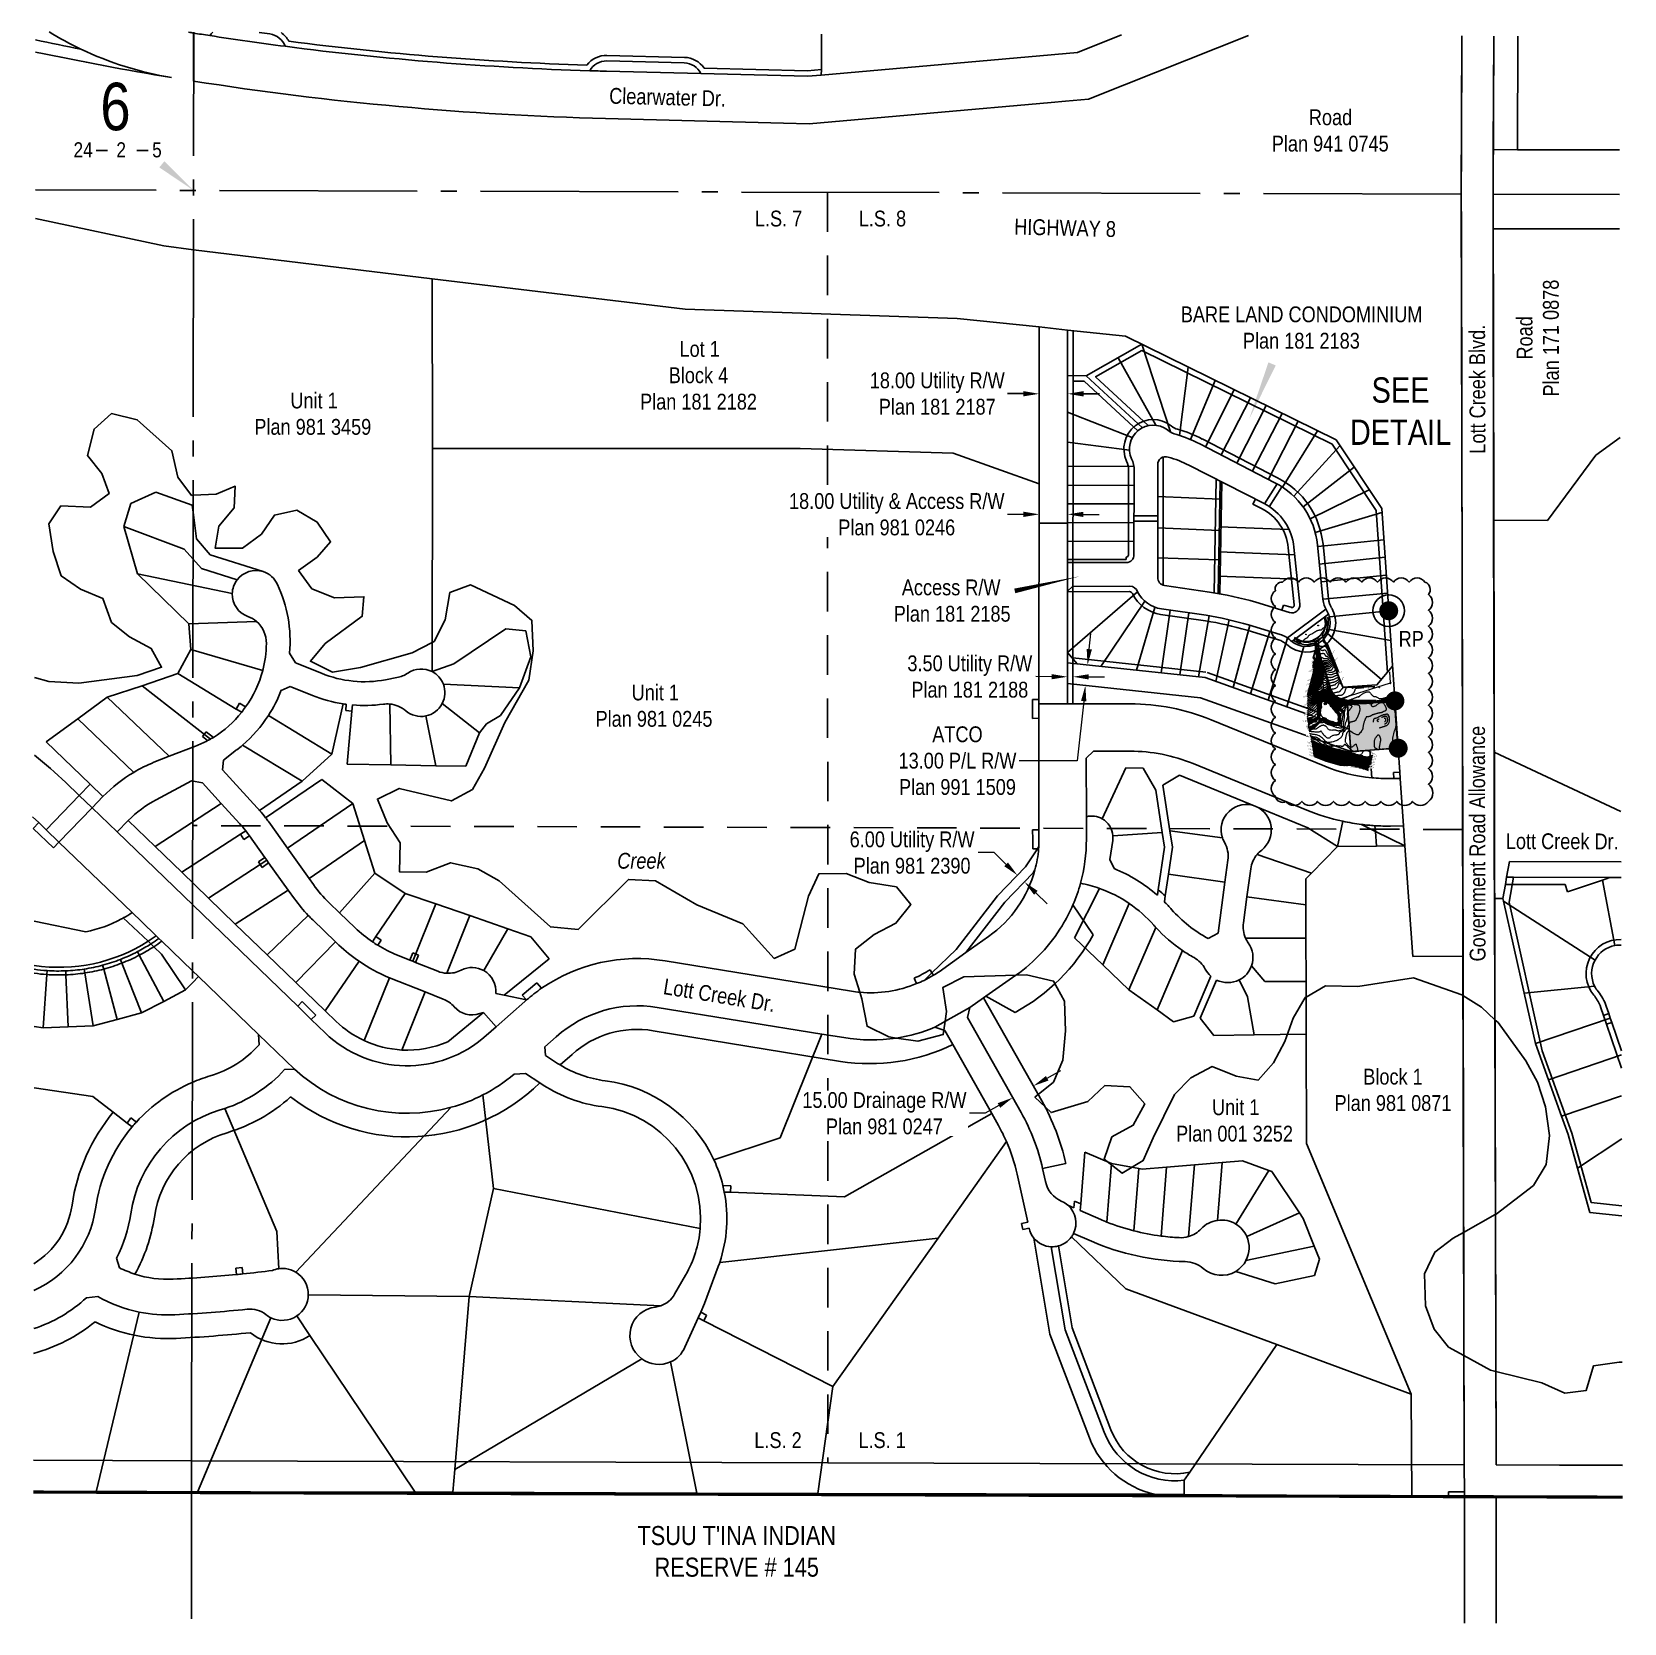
# Model space of a CAD drawing. Extents: x -19176 to -17597, y 5652440 to 5654285.
# Drawn here: x -18986 to -17979, y 5652440 to 5653446 of the extents above; entities that cross this region are included whole.
import ezdxf
from ezdxf.enums import TextEntityAlignment as Align

# ---------------------------------------------------------------- set-up
doc = ezdxf.new("R2010")
doc.units = 0
doc.header["$LTSCALE"] = 5
doc.header["$PDSIZE"] = 0.5
for name, pattern in [('BORDER2', [22.225, 6.35, -3.175, 6.35, -3.175, 0, -3.175]), ('foc-LSD', [8, 5, -3]), ('foc-QUARTERLINE', [33, 25, -3, 2, -3]), ('foc-TOPO', [1, 0.2, -0.8])]:
    doc.linetypes.add(name, pattern=pattern)
doc.layers.get('Defpoints').update_dxf_attribs({"color": 9})
for name, color, linetype in [('10', 1, 'Continuous'), ('35', 37, 'Continuous'), ('9', 3, 'Continuous'), ('AS-CABLE', 224, 'foc-CABLE'), ('AS-FENCE', 48, 'foc-FENCE'), ('AS-FENCE-DASH', 48, 'foc-FENCE-DASH'), ('AS-ROADS', 254, 'Continuous'), ('DETAIL-T', 7, 'Continuous'), ('F-RW', 190, 'Continuous'), ('L-33', 7, 'Continuous'), ('L-MON', 1, 'Continuous'), ('L-QSEC', 8, 'foc-QUARTERLINE'), ('L-ROAD-T', 7, 'Continuous'), ('L-SEC', 7, 'Continuous'), ('L-SECLBL', 7, 'Continuous'), ('L-SECTION-LSD', 7, 'foc-LSD'), ('L-TITLEDB', 4, 'Continuous'), ('L-TITLEDB-T', 4, 'Continuous'), ('P-PROPOSED', 10, 'Continuous'), ('P-PROPOSED-H', 21, 'Continuous'), ('PROPOSED-SCOPE', 240, 'Continuous'), ('T-LOW-AREA', 48, 'foc-TOPO'), ('T-WATER', 160, 'Continuous'), ('T-WATER-T', 170, 'Continuous')]:
    doc.layers.add(name, color=color, linetype=linetype)
for name, color, linetype, lineweight, true_color in [('AS-COUNTY', 7, 'BORDER2', 60, 0xcc33ff), ('AS-STORM', 7, 'foc-STORM', 9, 0x29a300), ('AS-STRUCTURE', 7, 'Continuous', 30, 0x595959), ('C-TOPO-MAJR', 7, 'Continuous', 15, 0xd3aa5f), ('C-TOPO-MINR', 7, 'Continuous', 13, 0xe9d5af)]:
    doc.layers.add(name, color=color, linetype=linetype, lineweight=lineweight, true_color=true_color)
for name, color, linetype, lineweight in [('AS-GENERAL', 48, 'Continuous', 18), ('F-RW-T', 190, 'Continuous', 9), ('T-ELEVATION', 48, 'Continuous', 18)]:
    doc.layers.add(name, color=color, linetype=linetype, lineweight=lineweight)
doc.layers.add('AS-STRUCTURE-H', color=7, linetype='Continuous', true_color=0xa8a8a8)
doc.layers.add('C-TOPO-MAJR-TEXT', color=7, linetype='Continuous', true_color=0x644b1b)
doc.styles.add('100L', font='ARIALN.TTF', dxfattribs={"height": 11})
doc.styles.add('240', font='ARIALN.TTF', dxfattribs={"height": 30})
doc.styles.add('80', font='ARIALN.TTF', dxfattribs={"height": 10})
doc.styles.add('80CG', font='ARIALN.TTF', dxfattribs={"height": 10})
doc.styles.add('80L', font='ARIALN.TTF', dxfattribs={"height": 10})
doc.styles.add('foc-LtypeFont', font='ARIALN.TTF', dxfattribs={"height": 7.35})
doc.styles.add('SIMPLEX', font='ARIALN.TTF')
doc.styles.get("Standard").update_dxf_attribs({"font": 'ARIALN.TTF'})
doc.linetypes.add('foc-CABLE', pattern='A,2,-1,["C",foc-LtypeFont,S=0.2,R=0,X=-0.625,Y=-0.75],-1.24,8', length=12.24)
doc.linetypes.add('foc-FENCE', pattern='A,10,-1,["X",foc-LtypeFont,S=0.2,R=0,X=-0.625,Y=-0.75],-1.24', length=12.24)
doc.linetypes.add('foc-FENCE-DASH', pattern='A,0.5,-0.5,1,-0.5,1,-0.5,1,-0.5,1,-0.5,["X",foc-LtypeFont,S=0.2,R=0,X=-0.625,Y=-0.75],-0.5', length=7.5)
doc.linetypes.add('foc-STORM', pattern='A,10,-1,["ST",foc-LtypeFont,S=0.2,R=0,X=-0.5,Y=-0.75],-2.75', length=13.75)
doc.linetypes.add('foc-TOPO-flowdirection-NOLINE', pattern='A,0,[">",foc-LtypeFont,S=0.3,R=0,X=0,Y=-0.945],-20,[">",foc-LtypeFont,S=0.3,R=0,X=0,Y=-0.945],0', length=20)
doc.dimstyles.new('Compass 5 000', dxfattribs={"dimscale": 5, "dimtxt": 9, "dimasz": 2, "dimexe": 0.2, "dimexo": 0.0625, "dimgap": 0.5, "dimtad": 0, "dimtih": 1, "dimtoh": 1, "dimzin": 0, "dimdsep": 46, "dimtxsty": '80CG', "dimcen": 0.1, "dimse1": 1, "dimse2": 1, "dimclrd": 256, "dimclrt": 256, "dimaunit": 1, "dimadec": 4, "dimazin": 0, "dimtfac": 0.06, "dimtofl": 0, "dimtmove": 0, "dimatfit": 1, "dimfxl": 0.2, "dimtolj": 1, "dimtzin": 0, "dimlwd": -1, "dimarcsym": 0})

msp = doc.modelspace()

# ---------------------------------------------------------------- texts
at = {"layer": 'C-TOPO-MAJR-TEXT', "char_height": 0.75, "attachment_point": 5}
for s, insert, rotation in [('1111.5', (-18162.97, 5653053.59, 1111.5), 33.897678), ('1112.0', (-18176.157, 5653048.027, 1112), 76.142778), ('1111.0', (-18161.224, 5653049.038, 1111), 33.897678), ('1111.0', (-18178.499, 5653033.785, 1111), 28.621106), ('1111.5', (-18177.868, 5653036.403, 1111.5), 28.621107), ('1112.0', (-18176.985, 5653042.003, 1112), 23.832369), ('1110.5', (-18158.864, 5653040.914, 1110.5), 12.703521), ('1110.0', (-18157.3, 5653036.486, 1110), 55.247772), ('1110.0', (-18180.534, 5653025.872, 1110), 24.088645), ('1110.5', (-18179.498, 5653029.423, 1110.5), 39.753228), ('1109.5', (-18180.57, 5653020.263, 1109.5), 39.457659), ('1108.5', (-18180.743, 5653010.065, 1108.5), 2.844723), ('1108.5', (-18179.353, 5653006.289, 1108.5), 297.036219), ('1110.0', (-18177.904, 5652994.229, 1110), 343.246175), ('1110.5', (-18177.429, 5652992.215, 1110.5), 343.246176), ('1111.5', (-18176.604, 5652988.186, 1111.5), 339.732222), ('1110.5', (-18137.755, 5652984.06, 1110.5), 20.426994), ('1110.0', (-18137.401, 5652985.79, 1110), 20.426993), ('1109.5', (-18136.79, 5652987.537, 1109.5), 20.426993), ('1111.5', (-18155.234, 5652981.605, 1111.5), 352.429428), ('1111.5', (-18150.765, 5652981.025, 1111.5), 353.225068)]:
    msp.add_mtext(s, dxfattribs=dict(at, insert=insert, rotation=rotation))
at = {"layer": 'C-TOPO-MAJR-TEXT', "insert": (-18127.934, 5653013.308, 1109), "char_height": 0.75, "attachment_point": 5, "rotation": 296.47004, "bg_fill": 1, "box_fill_scale": 1.15, "bg_fill_color": 21, "bg_fill_transparency": 0}
msp.add_mtext('1109', dxfattribs=at)
at = {"layer": 'C-TOPO-MAJR-TEXT', "insert": (-18176.903, 5652990.227, 1111), "char_height": 0.75, "width": 3.52887, "attachment_point": 5, "rotation": 343.246111}
msp.add_mtext('1111.0', dxfattribs=at)
at = {"layer": 'DETAIL-T', "color": 3, "insert": (-18120.415, 5653206.067), "char_height": 16, "width": 63.63613, "attachment_point": 5, "style": '80CG'}
msp.add_mtext('SEE\\PDETAIL', dxfattribs=at)
at = {"layer": 'F-RW-T', "insert": (-18400.512, 5652985.008), "char_height": 10, "attachment_point": 5, "style": '80CG'}
msp.add_mtext('\\A1;ATCO\\P13.00 P/L R/W\\PPlan 991 1509', dxfattribs=at)
at = {"layer": 'L-33', "color": 200, "linetype": 'Continuous', "true_color": 0xcc33ff, "insert": (-18540.043, 5652485.07), "char_height": 12, "attachment_point": 5, "style": '240'}
msp.add_mtext_dynamic_manual_height_columns("TSUU T'INA INDIAN \\PRESERVE # 145", width=124.54838, gutter_width=45, heights=[0], dxfattribs=at)
at = {"layer": 'L-ROAD-T', "style": '80L'}
msp.add_text('Government Road Allowance', height=9.99881, rotation=90.1375, dxfattribs=at).set_placement((-18071.877, 5652932.579), align=Align.MIDDLE_CENTER)
at = {"layer": 'L-SECTION-LSD', "char_height": 10, "attachment_point": 1, "style": '100L', "bg_fill": 3, "box_fill_scale": 1.5, "bg_fill_color": 256, "bg_fill_transparency": 0}
for s, width, insert in [('\\pi2.3061;L.S. 7', 30.88047, (-18530.877, 5653332.799)), ('L.S. 8', 30.40114, (-18462.918, 5653332.799))]:
    msp.add_mtext_dynamic_manual_height_columns(s, width=width, gutter_width=55, heights=[0], dxfattribs=dict(at, insert=insert))
at = {"layer": 'L-TITLEDB-T', "char_height": 10, "attachment_point": 1, "style": '80L'}
for s, width, insert, rotation in [('\\pi4.1632;Clearwater Dr.', 80.62524, (-18624.693, 5653410.574), 358.531628), ('\\pi8.8699;HIGHWAY 8', 80.62524, (-18373.349, 5653327.971), 358.531628), ('\\pi24.602;Road\\P\\pi1.185;Plan 171 0878', 74.8666, (-18046.942, 5653214.067), 90.104167), ('\\pi0.45928;Lott Creek Blvd.', 80.62524, (-18076.725, 5653178.665), 90.199722), ('\\pi5.5616;Lott Creek Dr.', 80.62524, (-18059.39, 5652939.223), 359.823985), ('\\pi5.5616;Lott Creek Dr.', 80.62524, (-18590.866, 5652848.309), 350.746723)]:
    msp.add_mtext_dynamic_manual_height_columns(s, width=width, gutter_width=50, heights=[0], dxfattribs=dict(at, insert=insert, rotation=rotation))
for s, width, insert in [('\\pi24.602;Road\\P\\pi1.1645;Plan 941 0745', 74.8666, (-18202.973, 5653396.848)), ('\\pi0.47292;BARE LAND CONDOMINIUM\\P\\pi39.75;Plan 181 2183', 151.96903, (-18259.803, 5653272.244)), ('\\pi26.161;Lot 1\\P\\pi19.353;Block 4\\P\\pi1.2293;Plan 181 2182', 74.8666, (-18602.387, 5653250.393)), ('\\pi23.971;Unit 1\\P\\pi1.185;Plan 981 3459', 74.8666, (-18846.183, 5653217.769)), ('\\pi23.971;Unit 1\\P\\pi1.1645;Plan 981 0245', 74.8666, (-18630.46, 5653033.18)), ('\\pi20.131;Block 1\\P\\pi1.9865;Plan 981 0871', 74.8666, (-18164.108, 5652790.274)), ('\\pi23.971;Unit 1\\P\\pi1.2293;Plan 001 3252', 74.8666, (-18263.539, 5652770.934))]:
    msp.add_mtext_dynamic_manual_height_columns(s, width=width, gutter_width=50, heights=[0], dxfattribs=dict(at, insert=insert))
at = {"layer": 'T-WATER-T', "insert": (-18615.574, 5652926.767), "char_height": 10, "attachment_point": 1, "style": '80L'}
msp.add_mtext_dynamic_manual_height_columns('{\\fArial Narrow|b0|i1|c0|p34;Creek}', width=31.25962, gutter_width=50, heights=[0], dxfattribs=at)

# ---------------------------------------------------------------- blocks, each defined once
blk = doc.blocks.new('fdia')
at = {"color": 255, "const_width": 1}
blk.add_lwpolyline([(-0.5, 0, 1), (0.5, 0, 1)], format="xyb", close=True, dxfattribs=at)
blk = doc.blocks.new('Fdiaa')
blk.add_blockref('fdia', (0, 0))
blk = doc.blocks.new('fdib')
at = {"color": 1, "const_width": 1.6}
blk.add_lwpolyline([(-0.4, 0, 1), (0.4, 0, 1)], format="xyb", close=True, dxfattribs=at)
at = {"color": 1}
blk.add_circle((0, 0), 0.8, dxfattribs=at)
blk = doc.blocks.new('Fdibb')
blk.add_blockref('fdib', (0, 0))
blk = doc.blocks.new('fdicc')
for name in ['Fdibb', 'Fdiaa']:
    blk.add_blockref(name, (0, 0))
blk = doc.blocks.new('FDI')
blk.add_blockref('fdicc', (0, 0))
blk = doc.blocks.new('L-SECLBL')
at = {"layer": '9', "color": 7}
for p, q in [((-5.1, -27.8), (-12.3, -27.8)), ((20.7, -27.8), (13.5, -27.8))]:
    blk.add_line(p, q, dxfattribs=at)
at = {"layer": '10', "color": 2, "style": 'SIMPLEX'}
blk.add_attdef('SEC', text='', height=30, dxfattribs=at).set_placement((0, 0), align=Align.MIDDLE)
at = {"layer": '10', "color": 5, "style": '80L'}
blk.add_attdef('TWP', text='', height=9.5, dxfattribs=at).set_placement((-14.4, -27.4), align=Align.MIDDLE_RIGHT)
blk.add_attdef('RGE', text='', height=9.5, dxfattribs=at).set_placement((3.6, -27.4), align=Align.MIDDLE_CENTER)
blk.add_attdef('MER', text='', height=9.5, dxfattribs=at).set_placement((23.2, -27.4), align=Align.MIDDLE_LEFT)
blk = doc.blocks.new('*D16')
at = {"layer": 'Defpoints', "color": 0, "transparency": 16777216}
for p in [(-18371.2, 5652903.6), (-18362.6, 5652912.6), (-18366.8, 5652899.4)]:
    blk.add_point(p, dxfattribs=at)
at = {"layer": 'F-RW-T', "transparency": 16777216}
for p, q in [((-18377.4, 5652926.9), (-18387.4, 5652926.9)), ((-18369.8, 5652919.5), (-18377.4, 5652926.9)), ((-18351, 5652901.5), (-18343.8, 5652894.5))]:
    blk.add_line(p, q, dxfattribs=at)
for points in [[(-18368.6, 5652920.7), (-18370.9, 5652918.3), (-18362.6, 5652912.6)], [(-18349.8, 5652902.7), (-18352.1, 5652900.3), (-18358.2, 5652908.4)]]:
    blk.add_solid(points, dxfattribs=at)
at = {"layer": 'F-RW-T', "transparency": 16777216, "insert": (-18429.2, 5652926.9), "char_height": 10, "attachment_point": 5, "style": '80CG'}
blk.add_mtext('\\A1;6.00 Utility R/W\\PPlan 981 2390', dxfattribs=at)
blk = doc.blocks.new('*D17')
at = {"layer": 'Defpoints', "color": 0, "transparency": 16777216}
for p in [(-18348.8, 5653217), (-18348.9, 5653130), (-18331, 5653130)]:
    blk.add_point(p, dxfattribs=at)
at = {"layer": 'L-TITLEDB-T', "transparency": 16777216}
for p, q in [((-18358.8, 5653217.1), (-18368.8, 5653217.1)), ((-18320.8, 5653217), (-18310.8, 5653217))]:
    blk.add_line(p, q, dxfattribs=at)
for points in [[(-18358.8, 5653218.7), (-18358.8, 5653215.4), (-18348.8, 5653217)], [(-18320.8, 5653218.7), (-18320.8, 5653215.3), (-18330.8, 5653217)]]:
    blk.add_solid(points, dxfattribs=at)
at = {"layer": 'L-TITLEDB-T', "transparency": 16777216, "insert": (-18413.3, 5653217.1), "char_height": 10, "attachment_point": 5, "style": '80CG'}
blk.add_mtext('\\A1;18.00 Utility R/W\\PPlan 181 2187', dxfattribs=at)
blk = doc.blocks.new('*D18')
at = {"layer": 'Defpoints', "color": 0, "transparency": 16777216}
for p in [(-18360.1, 5652792.8), (-18373.2, 5652785.4), (-18352.5, 5652779.4)]:
    blk.add_point(p, dxfattribs=at)
at = {"layer": 'F-RW-T', "transparency": 16777216}
for p, q in [((-18343.8, 5652784.3), (-18335.1, 5652789.2)), ((-18374.3, 5652767), (-18383, 5652762.1)), ((-18383, 5652762.1), (-18393, 5652762.1))]:
    blk.add_line(p, q, dxfattribs=at)
for points in [[(-18344.6, 5652785.7), (-18343, 5652782.8), (-18352.5, 5652779.4)], [(-18375.1, 5652768.5), (-18373.5, 5652765.6), (-18365.6, 5652772)]]:
    blk.add_solid(points, dxfattribs=at)
at = {"layer": 'F-RW-T', "transparency": 16777216, "insert": (-18446.7, 5652762.1), "char_height": 10, "attachment_point": 5, "style": '80CG', "bg_fill": 3, "box_fill_scale": 1.1, "bg_fill_color": 256, "bg_fill_true_color": 13158600, "bg_fill_transparency": 0}
blk.add_mtext('\\A1;15.00 Drainage R/W\\PPlan 981 0247', dxfattribs=at)
blk = doc.blocks.new('*D19')
at = {"layer": 'Defpoints', "color": 0, "transparency": 16777216}
for p in [(-18348.9, 5653140.8), (-18348.9, 5653116.3), (-18331, 5653116.3)]:
    blk.add_point(p, dxfattribs=at)
at = {"layer": 'F-RW-T', "transparency": 16777216}
for p, q in [((-18358.9, 5653140.8), (-18368.9, 5653140.8)), ((-18320.9, 5653140.7), (-18310.9, 5653140.7))]:
    blk.add_line(p, q, dxfattribs=at)
for points in [[(-18358.9, 5653142.5), (-18358.9, 5653139.1), (-18348.9, 5653140.8)], [(-18320.9, 5653142.4), (-18320.9, 5653139.1), (-18330.9, 5653140.8)]]:
    blk.add_solid(points, dxfattribs=at)
at = {"layer": 'F-RW-T', "transparency": 16777216, "insert": (-18438.9, 5653140.8), "char_height": 10, "attachment_point": 5, "style": '80CG', "bg_fill": 3, "box_fill_scale": 1.1, "bg_fill_color": 256, "bg_fill_true_color": 13158600, "bg_fill_transparency": 0}
blk.add_mtext('\\A1;18.00 Utility & Access R/W\\PPlan 981 0246', dxfattribs=at)
blk = doc.blocks.new('FENCE POST')
at = {"layer": 'AS-GENERAL'}
for p, q in [((0.04, 0.04), (-0.04, -0.04)), ((0.04, -0.04), (-0.04, 0.04))]:
    blk.add_line(p, q, dxfattribs=at)
blk.add_circle((0, 0), 0.05, dxfattribs=at)
blk = doc.blocks.new('*D21')
at = {"layer": 'Defpoints', "color": 0, "transparency": 16777216}
for p in [(-18331, 5653038.7), (-18331, 5653038.1), (-18327.5, 5653038.6)]:
    blk.add_point(p, dxfattribs=at)
at = {"layer": 'F-RW-T', "transparency": 16777216}
for p, q in [((-18341, 5653038.1), (-18351, 5653038.2)), ((-18317.5, 5653038.1), (-18307.5, 5653038))]:
    blk.add_line(p, q, dxfattribs=at)
for points in [[(-18341, 5653039.8), (-18341, 5653036.5), (-18331, 5653038.1)], [(-18317.5, 5653039.7), (-18317.5, 5653036.4), (-18327.5, 5653038.1)]]:
    blk.add_solid(points, dxfattribs=at)
at = {"layer": 'F-RW-T', "transparency": 16777216, "insert": (-18392.7, 5653038.2), "char_height": 10, "attachment_point": 5, "style": '80CG'}
blk.add_mtext('\\A1;3.50 Utility R/W\\PPlan 181 2188', dxfattribs=at)
blk = doc.blocks.new('*U24')
at = {"layer": '35', "color": 3}
blk.add_circle((0, 0), 10, dxfattribs=at)
at = {"layer": '35', "color": 3, "style": '80'}
blk.add_attdef('RP_001', (6.3, -22.8), '', height=10, dxfattribs=at)

# ---------------------------------------------------------------- dimensions: what is measured, and where the dimension line sits
at = {"layer": 'F-RW-T'}
dim = msp.add_linear_dim(base=(-18362.55, 5652912.595), p1=(-18366.825, 5652899.438), p2=(-18371.177, 5652903.622), angle=136.126005, text='6.00 Utility R/W\\PPlan 981 2390', dimstyle='Compass 5 000', dxfattribs=at)
dim.commit()
dim.dimension.update_dxf_attribs({"geometry": '*D16', "text_midpoint": (-18429.161, 5652926.919), "dimtype": 161})

# ---------------------------------------------------------------- hatches: boundary and pattern name
at = {"layer": 'AS-GENERAL'}
h = msp.add_hatch(color=256, dxfattribs=at)
h.dxf.hatch_style = 1
edge = h.paths.add_edge_path()
edge.add_arc((-18180.224, 5653064.892), 0.22, 0, 360)
h = msp.add_hatch(color=256, dxfattribs=at)
h.dxf.hatch_style = 1
edge = h.paths.add_edge_path()
edge.add_arc((-18172.517, 5653070.481), 0.22, 0, 360)
at = {"layer": 'AS-GENERAL', "linetype": 'ByBlock'}
h = msp.add_hatch(color=256, dxfattribs=at)
h.dxf.hatch_style = 1
edge = h.paths.add_edge_path()
edge.add_arc((-18127.274, 5653041.219), 0.22, 0, 360)
at = {"layer": 'AS-STRUCTURE-H'}
h = msp.add_hatch(color=256, dxfattribs=at)
h.dxf.hatch_style = 1
h.paths.add_polyline_path([(-18159.713, 5653041.284), (-18166.95, 5653059.482), (-18167.879, 5653059.112), (-18160.642, 5653040.914)])
at = {"layer": 'P-PROPOSED-H'}
h = msp.add_hatch(color=256, dxfattribs=at)
h.dxf.hatch_style = 1
h.paths.add_polyline_path([(-18151.85, 5652990.886), (-18153.911, 5653020.815), (-18123.982, 5653022.876), (-18121.921, 5652992.947)])

# ---------------------------------------------------------------- linework, layer by layer
at = {"layer": 'AS-CABLE', "const_width": 0.3, "flags": 128}
msp.add_lwpolyline([(-18167.485, 5653030.095), (-18167.623, 5653028.836)], dxfattribs=at)
at = {"layer": 'AS-COUNTY', "const_width": 2, "flags": 128}
msp.add_lwpolyline([(-18984.664, 5652522.649), (-17980.058, 5652519.416)], dxfattribs=at)
at = {"layer": 'AS-FENCE', "flags": 128}
for points in [[(-18152.447, 5652998.999), (-18152.673, 5653001.525)], [(-18151.842, 5652990.718), (-18151.969, 5652992.594)]]:
    msp.add_lwpolyline(points, dxfattribs=at)
at = {"layer": 'AS-FENCE-DASH', "flags": 128}
msp.add_lwpolyline([(-18152.776, 5653002.675), (-18152.987, 5653005.397), (-18154.149, 5653020.827), (-18138.678, 5653021.908), (-18124.264, 5653022.882), (-18123.11, 5653007.444), (-18122.048, 5652993.07), (-18136.889, 5652991.885), (-18151.842, 5652990.718)], dxfattribs=at)
at = {"layer": 'AS-GENERAL', "const_width": 0.5, "flags": 128}
for points in [[(-18152.673, 5653001.525), (-18152.776, 5653002.675)], [(-18152.447, 5652998.999), (-18151.969, 5652992.594)]]:
    msp.add_lwpolyline(points, dxfattribs=at)
at = {"layer": 'AS-GENERAL'}
for centre in [(-18180.224, 5653064.892), (-18172.517, 5653070.481)]:
    msp.add_circle(centre, 0.22, dxfattribs=at)
at = {"layer": 'AS-ROADS', "flags": 128}
for points in [[(-18188.29, 5653061.155), (-18184.507, 5653059.119), (-18181.537, 5653058.442), (-18179.673, 5653058.31), (-18178.124, 5653058.397), (-18175.526, 5653059.183), (-18174.181, 5653059.801), (-18173.716, 5653060.097), (-18171.728, 5653061.394), (-18169.523, 5653063.323), (-18169.209, 5653063.657), (-18167.467, 5653066.018), (-18166.696, 5653068.047), (-18166.467, 5653069.199), (-18166.125, 5653071.429), (-18166.251, 5653074.693), (-18166.528, 5653075.884)], [(-18168.243, 5653075.735), (-18167.663, 5653071.614), (-18168.271, 5653068.388), (-18169.022, 5653066.518), (-18170.314, 5653064.841), (-18173.249, 5653062.357), (-18174.822, 5653061.371), (-18175.914, 5653060.811), (-18178.346, 5653060.065), (-18181.289, 5653060.055), (-18184.058, 5653060.732), (-18187.589, 5653062.721)], [(-18168.491, 5653075.7), (-18167.916, 5653071.62), (-18168.512, 5653068.458), (-18169.241, 5653066.643), (-18170.496, 5653065.015), (-18173.397, 5653062.559), (-18174.946, 5653061.589), (-18176.008, 5653061.044), (-18178.384, 5653060.315), (-18181.259, 5653060.305), (-18183.965, 5653060.967), (-18187.466, 5653062.939)], [(-18173.716, 5653060.097), (-18171.888, 5653054.701), (-18170.318, 5653048.421), (-18168.056, 5653041.679), (-18165.734, 5653034.44), (-18164.684, 5653030.423), (-18163.302, 5653027.678), (-18160.501, 5653025.194), (-18157.639, 5653023.919), (-18154.329, 5653023.311), (-18146.831, 5653023.049), (-18139.129, 5653023.189), (-18135.801, 5653023.071)], [(-18136.747, 5653032.01), (-18147.294, 5653031.59), (-18155.599, 5653031.329), (-18156.579, 5653031.509), (-18157.047, 5653032.162), (-18158.97, 5653036.734), (-18160.642, 5653040.914), (-18162.066, 5653044.616), (-18165.657, 5653053.744), (-18167.879, 5653059.112), (-18169.523, 5653063.323)]]:
    msp.add_lwpolyline(points, dxfattribs=at)
at = {"layer": 'AS-STORM', "linetype": 'ByBlock', "flags": 128}
msp.add_lwpolyline([(-18172.475, 5653063.339), (-18172.314, 5653063.149), (-18173.077, 5653062.502), (-18173.239, 5653062.693), (-18172.475, 5653063.339)], dxfattribs=at)
at = {"layer": 'AS-STORM', "flags": 128}
msp.add_lwpolyline([(-18172.695, 5653062.825), (-18167.991, 5653021.129), (-18126.71, 5653034.315), (-18127.274, 5653041.219)], dxfattribs=at)
at = {"layer": 'AS-STORM', "linetype": 'ByBlock'}
for centre, radius in [((-18126.71, 5653034.315), 0.1), ((-18167.991, 5653021.129), 0.715)]:
    msp.add_circle(centre, radius, dxfattribs=at)
at = {"layer": 'AS-STRUCTURE', "flags": 128}
msp.add_lwpolyline([(-18174.181, 5653059.801), (-18174.148, 5653055.148), (-18175.599, 5653049.868), (-18174.965, 5653049.597), (-18174.734, 5653048.658), (-18175.049, 5653047.291), (-18175.76, 5653044.524), (-18174.549, 5653044.027), (-18174.71, 5653043.284), (-18179.203, 5653026.293)], dxfattribs=at)
msp.add_lwpolyline([(-18159.713, 5653041.284), (-18166.95, 5653059.482), (-18167.879, 5653059.112), (-18160.642, 5653040.914)], close=True, dxfattribs=at)
at = {"layer": 'C-TOPO-MAJR', "flags": 128}
for points in [[(-18176.403, 5653034.518), (-18176.403, 5653034.518), (-18176.368, 5653034.537), (-18176.298, 5653034.575), (-18176.194, 5653034.632), (-18176.055, 5653034.708), (-18175.882, 5653034.802), (-18175.673, 5653034.916), (-18175.43, 5653035.049), (-18175.152, 5653035.201), (-18174.904, 5653035.332), (-18174.686, 5653035.444), (-18174.497, 5653035.535), (-18174.338, 5653035.606), (-18174.209, 5653035.658), (-18174.11, 5653035.689), (-18174.041, 5653035.7), (-18174.001, 5653035.692), (-18173.95, 5653035.71), (-18173.887, 5653035.756), (-18173.812, 5653035.829), (-18173.726, 5653035.929), (-18173.629, 5653036.056), (-18173.519, 5653036.211), (-18173.399, 5653036.393), (-18173.266, 5653036.602), (-18173.142, 5653036.797), (-18173.025, 5653036.977), (-18172.915, 5653037.143), (-18172.814, 5653037.294), (-18172.72, 5653037.431), (-18172.634, 5653037.553), (-18172.555, 5653037.661), (-18172.484, 5653037.754), (-18172.409, 5653037.871), (-18172.329, 5653038.011), (-18172.244, 5653038.175), (-18172.155, 5653038.362), (-18172.061, 5653038.572), (-18171.963, 5653038.806), (-18171.86, 5653039.063), (-18171.753, 5653039.343), (-18171.649, 5653039.6), (-18171.55, 5653039.834), (-18171.456, 5653040.043), (-18171.365, 5653040.229), (-18171.279, 5653040.392), (-18171.197, 5653040.531), (-18171.119, 5653040.646), (-18171.045, 5653040.738), (-18170.978, 5653040.833), (-18170.918, 5653040.932), (-18170.864, 5653041.035), (-18170.817, 5653041.142), (-18170.776, 5653041.253), (-18170.742, 5653041.368), (-18170.715, 5653041.486), (-18170.694, 5653041.608), (-18170.658, 5653041.726), (-18170.604, 5653041.839), (-18170.535, 5653041.948), (-18170.45, 5653042.052), (-18170.348, 5653042.151), (-18170.23, 5653042.246), (-18170.096, 5653042.336), (-18169.945, 5653042.421), (-18169.812, 5653042.54), (-18169.697, 5653042.691), (-18169.599, 5653042.875), (-18169.519, 5653043.092), (-18169.457, 5653043.341), (-18169.412, 5653043.624), (-18169.384, 5653043.939), (-18169.374, 5653044.287), (-18169.359, 5653044.593), (-18169.337, 5653044.858), (-18169.311, 5653045.081), (-18169.278, 5653045.262), (-18169.239, 5653045.401), (-18169.195, 5653045.499), (-18169.146, 5653045.555), (-18169.09, 5653045.57), (-18169.024, 5653045.582), (-18168.948, 5653045.592), (-18168.861, 5653045.6), (-18168.764, 5653045.606), (-18168.656, 5653045.61), (-18168.538, 5653045.611), (-18168.409, 5653045.611), (-18168.27, 5653045.608), (-18168.122, 5653045.602), (-18167.965, 5653045.592), (-18167.799, 5653045.578), (-18167.623, 5653045.561), (-18167.439, 5653045.54), (-18167.245, 5653045.515), (-18167.043, 5653045.487), (-18166.831, 5653045.455), (-18166.624, 5653045.446), (-18166.421, 5653045.46), (-18166.223, 5653045.497), (-18166.028, 5653045.557), (-18165.838, 5653045.64), (-18165.652, 5653045.746), (-18165.471, 5653045.876), (-18165.294, 5653046.028), (-18165.116, 5653046.176), (-18164.937, 5653046.321), (-18164.758, 5653046.462), (-18164.579, 5653046.6), (-18164.398, 5653046.733), (-18164.217, 5653046.863), (-18164.036, 5653046.989), (-18163.854, 5653047.112), (-18163.694, 5653047.219), (-18163.558, 5653047.311), (-18163.444, 5653047.387), (-18163.353, 5653047.448), (-18163.284, 5653047.494), (-18163.239, 5653047.525), (-18163.216, 5653047.54), (-18163.216, 5653047.54)], [(-18176.028, 5653037.112), (-18176.028, 5653037.112), (-18176.021, 5653037.116), (-18176.007, 5653037.124), (-18175.987, 5653037.135), (-18175.959, 5653037.15), (-18175.925, 5653037.169), (-18175.883, 5653037.191), (-18175.835, 5653037.218), (-18175.78, 5653037.248), (-18175.722, 5653037.272), (-18175.661, 5653037.29), (-18175.597, 5653037.303), (-18175.531, 5653037.309), (-18175.462, 5653037.31), (-18175.391, 5653037.305), (-18175.317, 5653037.294), (-18175.24, 5653037.277), (-18175.166, 5653037.271), (-18175.097, 5653037.276), (-18175.032, 5653037.292), (-18174.971, 5653037.319), (-18174.914, 5653037.357), (-18174.861, 5653037.406), (-18174.812, 5653037.467), (-18174.767, 5653037.538), (-18174.705, 5653037.63), (-18174.627, 5653037.742), (-18174.532, 5653037.874), (-18174.42, 5653038.027), (-18174.292, 5653038.2), (-18174.148, 5653038.393), (-18173.987, 5653038.606), (-18173.809, 5653038.84), (-18173.654, 5653039.044), (-18173.523, 5653039.218), (-18173.414, 5653039.363), (-18173.328, 5653039.477), (-18173.266, 5653039.562), (-18173.227, 5653039.617), (-18173.21, 5653039.642), (-18173.217, 5653039.638), (-18173.221, 5653039.635), (-18173.224, 5653039.634), (-18173.224, 5653039.635), (-18173.222, 5653039.638), (-18173.218, 5653039.642), (-18173.212, 5653039.649), (-18173.203, 5653039.657), (-18173.193, 5653039.667), (-18173.164, 5653039.704), (-18173.117, 5653039.768), (-18173.052, 5653039.859), (-18172.968, 5653039.976), (-18172.867, 5653040.121), (-18172.747, 5653040.292), (-18172.609, 5653040.49), (-18172.452, 5653040.715), (-18172.316, 5653040.918), (-18172.201, 5653041.098), (-18172.106, 5653041.256), (-18172.031, 5653041.391), (-18171.977, 5653041.504), (-18171.943, 5653041.594), (-18171.929, 5653041.662), (-18171.936, 5653041.707), (-18171.934, 5653041.764), (-18171.923, 5653041.832), (-18171.904, 5653041.912), (-18171.876, 5653042.002), (-18171.839, 5653042.105), (-18171.793, 5653042.218), (-18171.738, 5653042.343), (-18171.675, 5653042.479), (-18171.617, 5653042.613), (-18171.564, 5653042.746), (-18171.517, 5653042.877), (-18171.475, 5653043.006), (-18171.438, 5653043.134), (-18171.407, 5653043.259), (-18171.381, 5653043.383), (-18171.36, 5653043.505), (-18171.34, 5653043.613), (-18171.319, 5653043.708), (-18171.298, 5653043.789), (-18171.278, 5653043.855), (-18171.257, 5653043.908), (-18171.237, 5653043.948), (-18171.216, 5653043.973), (-18171.196, 5653043.985), (-18171.177, 5653044.017), (-18171.161, 5653044.07), (-18171.146, 5653044.143), (-18171.133, 5653044.237), (-18171.122, 5653044.351), (-18171.114, 5653044.486), (-18171.107, 5653044.642), (-18171.102, 5653044.818), (-18171.098, 5653045.027), (-18171.096, 5653045.268), (-18171.095, 5653045.543), (-18171.095, 5653045.85), (-18171.097, 5653046.19), (-18171.1, 5653046.563), (-18171.104, 5653046.969), (-18171.109, 5653047.407), (-18171.12, 5653047.857), (-18171.136, 5653048.319), (-18171.158, 5653048.792), (-18171.184, 5653049.276), (-18171.216, 5653049.772), (-18171.253, 5653050.28), (-18171.295, 5653050.799), (-18171.343, 5653051.329), (-18171.372, 5653051.787), (-18171.383, 5653052.171), (-18171.375, 5653052.482), (-18171.35, 5653052.72), (-18171.305, 5653052.885), (-18171.243, 5653052.977), (-18171.162, 5653052.995), (-18171.063, 5653052.94), (-18170.944, 5653052.897), (-18170.806, 5653052.866), (-18170.648, 5653052.846), (-18170.471, 5653052.838), (-18170.275, 5653052.841), (-18170.059, 5653052.856), (-18169.823, 5653052.883), (-18169.568, 5653052.921), (-18169.331, 5653052.923), (-18169.113, 5653052.889), (-18168.912, 5653052.818), (-18168.729, 5653052.711), (-18168.565, 5653052.567), (-18168.419, 5653052.387), (-18168.29, 5653052.171), (-18168.18, 5653051.918), (-18168.062, 5653051.697), (-18167.936, 5653051.508), (-18167.801, 5653051.35), (-18167.659, 5653051.225), (-18167.508, 5653051.131), (-18167.349, 5653051.069), (-18167.183, 5653051.039), (-18167.008, 5653051.04), (-18166.832, 5653051.057), (-18166.656, 5653051.088), (-18166.48, 5653051.133), (-18166.304, 5653051.194), (-18166.127, 5653051.269), (-18165.95, 5653051.359), (-18165.772, 5653051.464), (-18165.594, 5653051.584), (-18165.439, 5653051.688), (-18165.305, 5653051.778), (-18165.194, 5653051.853), (-18165.105, 5653051.912), (-18165.039, 5653051.957), (-18164.994, 5653051.987), (-18164.972, 5653052.002), (-18164.972, 5653052.002)], [(-18175.811, 5653042.55), (-18175.811, 5653042.55), (-18175.795, 5653042.557), (-18175.763, 5653042.572), (-18175.714, 5653042.593), (-18175.649, 5653042.622), (-18175.568, 5653042.658), (-18175.47, 5653042.701), (-18175.356, 5653042.751), (-18175.226, 5653042.809), (-18175.106, 5653042.834), (-18174.996, 5653042.828), (-18174.896, 5653042.791), (-18174.806, 5653042.722), (-18174.726, 5653042.621), (-18174.657, 5653042.488), (-18174.597, 5653042.324), (-18174.547, 5653042.128), (-18174.498, 5653041.961), (-18174.45, 5653041.824), (-18174.403, 5653041.717), (-18174.357, 5653041.64), (-18174.311, 5653041.592), (-18174.267, 5653041.574), (-18174.223, 5653041.585), (-18174.18, 5653041.626), (-18174.141, 5653041.665), (-18174.105, 5653041.702), (-18174.072, 5653041.736), (-18174.042, 5653041.769), (-18174.016, 5653041.799), (-18173.993, 5653041.826), (-18173.974, 5653041.852), (-18173.957, 5653041.875), (-18173.945, 5653041.911), (-18173.938, 5653041.958), (-18173.934, 5653042.018), (-18173.935, 5653042.089), (-18173.941, 5653042.172), (-18173.95, 5653042.268), (-18173.964, 5653042.375), (-18173.982, 5653042.494), (-18174.005, 5653042.607), (-18174.034, 5653042.712), (-18174.068, 5653042.811), (-18174.108, 5653042.903), (-18174.153, 5653042.989), (-18174.203, 5653043.067), (-18174.259, 5653043.139), (-18174.32, 5653043.204), (-18174.371, 5653043.27), (-18174.412, 5653043.336), (-18174.444, 5653043.404), (-18174.466, 5653043.472), (-18174.478, 5653043.54), (-18174.48, 5653043.61), (-18174.472, 5653043.68), (-18174.455, 5653043.751), (-18174.438, 5653043.828), (-18174.421, 5653043.909), (-18174.404, 5653043.996), (-18174.387, 5653044.087), (-18174.371, 5653044.184), (-18174.355, 5653044.286), (-18174.339, 5653044.394), (-18174.323, 5653044.506), (-18174.306, 5653044.629), (-18174.287, 5653044.762), (-18174.267, 5653044.905), (-18174.245, 5653045.058), (-18174.222, 5653045.221), (-18174.197, 5653045.395), (-18174.171, 5653045.579), (-18174.144, 5653045.773), (-18174.116, 5653045.972), (-18174.089, 5653046.176), (-18174.062, 5653046.384), (-18174.035, 5653046.598), (-18174.008, 5653046.816), (-18173.982, 5653047.039), (-18173.955, 5653047.267), (-18173.929, 5653047.5), (-18173.905, 5653047.706), (-18173.885, 5653047.885), (-18173.867, 5653048.036), (-18173.853, 5653048.161), (-18173.841, 5653048.259), (-18173.833, 5653048.33), (-18173.827, 5653048.374), (-18173.824, 5653048.39), (-18173.833, 5653048.424), (-18173.852, 5653048.475), (-18173.882, 5653048.543), (-18173.923, 5653048.628), (-18173.974, 5653048.73), (-18174.037, 5653048.849), (-18174.111, 5653048.984), (-18174.195, 5653049.137), (-18174.274, 5653049.286), (-18174.349, 5653049.429), (-18174.417, 5653049.568), (-18174.481, 5653049.702), (-18174.54, 5653049.831), (-18174.593, 5653049.956), (-18174.642, 5653050.076), (-18174.685, 5653050.191), (-18174.731, 5653050.28), (-18174.781, 5653050.34), (-18174.833, 5653050.374), (-18174.889, 5653050.381), (-18174.948, 5653050.36), (-18175.01, 5653050.312), (-18175.076, 5653050.237), (-18175.144, 5653050.134), (-18175.202, 5653050.038), (-18175.249, 5653049.949), (-18175.285, 5653049.866), (-18175.311, 5653049.789), (-18175.325, 5653049.718), (-18175.329, 5653049.655), (-18175.322, 5653049.597), (-18175.304, 5653049.546), (-18175.293, 5653049.505), (-18175.289, 5653049.475), (-18175.292, 5653049.455), (-18175.303, 5653049.446), (-18175.32, 5653049.448), (-18175.344, 5653049.46), (-18175.376, 5653049.482), (-18175.414, 5653049.515), (-18175.449, 5653049.54), (-18175.479, 5653049.556), (-18175.507, 5653049.564), (-18175.53, 5653049.564), (-18175.549, 5653049.555), (-18175.565, 5653049.538), (-18175.577, 5653049.513), (-18175.585, 5653049.48), (-18175.593, 5653049.451), (-18175.599, 5653049.426), (-18175.604, 5653049.405), (-18175.608, 5653049.388), (-18175.611, 5653049.376), (-18175.613, 5653049.367), (-18175.614, 5653049.363), (-18175.614, 5653049.363)], [(-18179.119, 5653026.531), (-18179.119, 5653026.531), (-18179.118, 5653026.533), (-18179.114, 5653026.536), (-18179.109, 5653026.54), (-18179.102, 5653026.545), (-18179.094, 5653026.552), (-18179.084, 5653026.561), (-18179.072, 5653026.571), (-18179.059, 5653026.582), (-18179.004, 5653026.609), (-18178.909, 5653026.652), (-18178.772, 5653026.71), (-18178.594, 5653026.784), (-18178.376, 5653026.874), (-18178.116, 5653026.98), (-18177.816, 5653027.101), (-18177.474, 5653027.238), (-18177.144, 5653027.38), (-18176.824, 5653027.527), (-18176.515, 5653027.679), (-18176.218, 5653027.836), (-18175.931, 5653027.999), (-18175.655, 5653028.166), (-18175.39, 5653028.339), (-18175.136, 5653028.517), (-18174.899, 5653028.678), (-18174.679, 5653028.823), (-18174.476, 5653028.951), (-18174.29, 5653029.063), (-18174.121, 5653029.159), (-18173.969, 5653029.238), (-18173.835, 5653029.301), (-18173.717, 5653029.347), (-18173.575, 5653029.432), (-18173.407, 5653029.554), (-18173.214, 5653029.715), (-18172.997, 5653029.915), (-18172.755, 5653030.152), (-18172.487, 5653030.428), (-18172.195, 5653030.742), (-18171.878, 5653031.094), (-18171.597, 5653031.405), (-18171.354, 5653031.675), (-18171.148, 5653031.905), (-18170.979, 5653032.093), (-18170.846, 5653032.241), (-18170.751, 5653032.348), (-18170.693, 5653032.414), (-18170.672, 5653032.439), (-18170.643, 5653032.481), (-18170.605, 5653032.541), (-18170.56, 5653032.619), (-18170.507, 5653032.715), (-18170.446, 5653032.828), (-18170.377, 5653032.958), (-18170.299, 5653033.107), (-18170.214, 5653033.272), (-18170.127, 5653033.43), (-18170.037, 5653033.579), (-18169.946, 5653033.719), (-18169.852, 5653033.851), (-18169.757, 5653033.975), (-18169.659, 5653034.09), (-18169.559, 5653034.197), (-18169.457, 5653034.295), (-18169.347, 5653034.379), (-18169.229, 5653034.446), (-18169.103, 5653034.499), (-18168.969, 5653034.536), (-18168.827, 5653034.558), (-18168.676, 5653034.565), (-18168.518, 5653034.556), (-18168.351, 5653034.532), (-18168.205, 5653034.512), (-18168.079, 5653034.495), (-18167.972, 5653034.481), (-18167.886, 5653034.471), (-18167.82, 5653034.465), (-18167.774, 5653034.461), (-18167.748, 5653034.461), (-18167.742, 5653034.465), (-18167.72, 5653034.452), (-18167.683, 5653034.423), (-18167.631, 5653034.378), (-18167.563, 5653034.316), (-18167.479, 5653034.237), (-18167.38, 5653034.143), (-18167.265, 5653034.032), (-18167.135, 5653033.904), (-18166.993, 5653033.748), (-18166.838, 5653033.562), (-18166.67, 5653033.346), (-18166.49, 5653033.102), (-18166.298, 5653032.828), (-18166.093, 5653032.524), (-18165.875, 5653032.191), (-18165.645, 5653031.829), (-18165.443, 5653031.51), (-18165.267, 5653031.234), (-18165.119, 5653031), (-18164.998, 5653030.81), (-18164.904, 5653030.662), (-18164.838, 5653030.558), (-18164.799, 5653030.496), (-18164.787, 5653030.477), (-18164.776, 5653030.46), (-18164.767, 5653030.445), (-18164.759, 5653030.431), (-18164.752, 5653030.42), (-18164.747, 5653030.41), (-18164.743, 5653030.402), (-18164.741, 5653030.395), (-18164.74, 5653030.391), (-18164.736, 5653030.384), (-18164.73, 5653030.375), (-18164.721, 5653030.363), (-18164.71, 5653030.349), (-18164.696, 5653030.332), (-18164.68, 5653030.313), (-18164.661, 5653030.292), (-18164.639, 5653030.268), (-18164.611, 5653030.248), (-18164.576, 5653030.234), (-18164.535, 5653030.225), (-18164.488, 5653030.22), (-18164.433, 5653030.221), (-18164.373, 5653030.226), (-18164.305, 5653030.236), (-18164.232, 5653030.251), (-18164.114, 5653030.273), (-18163.953, 5653030.3), (-18163.748, 5653030.335), (-18163.499, 5653030.375), (-18163.206, 5653030.422), (-18162.869, 5653030.476), (-18162.489, 5653030.536), (-18162.065, 5653030.602), (-18161.677, 5653030.704), (-18161.326, 5653030.843), (-18161.012, 5653031.018), (-18160.734, 5653031.229), (-18160.493, 5653031.476), (-18160.289, 5653031.759), (-18160.121, 5653032.079), (-18159.99, 5653032.434), (-18159.862, 5653032.757), (-18159.735, 5653033.046), (-18159.611, 5653033.302), (-18159.49, 5653033.526), (-18159.37, 5653033.715), (-18159.253, 5653033.872), (-18159.138, 5653033.996), (-18159.025, 5653034.086), (-18158.926, 5653034.168), (-18158.839, 5653034.242), (-18158.765, 5653034.308), (-18158.704, 5653034.365), (-18158.656, 5653034.413), (-18158.621, 5653034.454), (-18158.598, 5653034.486), (-18158.589, 5653034.509), (-18158.581, 5653034.53), (-18158.574, 5653034.548), (-18158.568, 5653034.563), (-18158.564, 5653034.574), (-18158.56, 5653034.583), (-18158.558, 5653034.589), (-18158.557, 5653034.592), (-18158.557, 5653034.592)], [(-18177.751, 5653030.424), (-18177.751, 5653030.424), (-18177.751, 5653030.423), (-18177.751, 5653030.423), (-18177.751, 5653030.423), (-18177.75, 5653030.422), (-18177.75, 5653030.421), (-18177.749, 5653030.42), (-18177.748, 5653030.419), (-18177.747, 5653030.418), (-18177.74, 5653030.422), (-18177.727, 5653030.432), (-18177.706, 5653030.448), (-18177.68, 5653030.47), (-18177.647, 5653030.497), (-18177.608, 5653030.529), (-18177.562, 5653030.568), (-18177.51, 5653030.612), (-18177.435, 5653030.663), (-18177.338, 5653030.722), (-18177.219, 5653030.787), (-18177.076, 5653030.861), (-18176.912, 5653030.941), (-18176.724, 5653031.029), (-18176.514, 5653031.124), (-18176.282, 5653031.227), (-18176.066, 5653031.324), (-18175.866, 5653031.416), (-18175.683, 5653031.502), (-18175.515, 5653031.583), (-18175.364, 5653031.658), (-18175.23, 5653031.728), (-18175.111, 5653031.793), (-18175.009, 5653031.852), (-18174.893, 5653031.934), (-18174.764, 5653032.039), (-18174.62, 5653032.167), (-18174.464, 5653032.319), (-18174.293, 5653032.493), (-18174.109, 5653032.69), (-18173.911, 5653032.911), (-18173.7, 5653033.154), (-18173.512, 5653033.369), (-18173.348, 5653033.555), (-18173.207, 5653033.712), (-18173.09, 5653033.84), (-18172.996, 5653033.94), (-18172.925, 5653034.01), (-18172.878, 5653034.052), (-18172.855, 5653034.064), (-18172.834, 5653034.075), (-18172.816, 5653034.085), (-18172.801, 5653034.093), (-18172.788, 5653034.099), (-18172.777, 5653034.103), (-18172.77, 5653034.106), (-18172.765, 5653034.107), (-18172.762, 5653034.107), (-18172.756, 5653034.112), (-18172.747, 5653034.123), (-18172.735, 5653034.14), (-18172.719, 5653034.163), (-18172.699, 5653034.192), (-18172.677, 5653034.227), (-18172.65, 5653034.268), (-18172.621, 5653034.314), (-18172.571, 5653034.388), (-18172.501, 5653034.491), (-18172.411, 5653034.621), (-18172.301, 5653034.779), (-18172.17, 5653034.964), (-18172.019, 5653035.178), (-18171.847, 5653035.419), (-18171.656, 5653035.688), (-18171.472, 5653035.967), (-18171.296, 5653036.255), (-18171.127, 5653036.552), (-18170.967, 5653036.858), (-18170.814, 5653037.174), (-18170.669, 5653037.499), (-18170.532, 5653037.833), (-18170.403, 5653038.177), (-18170.264, 5653038.496), (-18170.115, 5653038.79), (-18169.956, 5653039.061), (-18169.788, 5653039.306), (-18169.61, 5653039.528), (-18169.422, 5653039.725), (-18169.224, 5653039.897), (-18169.017, 5653040.045), (-18168.83, 5653040.175), (-18168.663, 5653040.287), (-18168.517, 5653040.381), (-18168.391, 5653040.456), (-18168.285, 5653040.514), (-18168.2, 5653040.554), (-18168.135, 5653040.576), (-18168.09, 5653040.579), (-18168.043, 5653040.57), (-18167.995, 5653040.547), (-18167.944, 5653040.512), (-18167.891, 5653040.463), (-18167.836, 5653040.401), (-18167.78, 5653040.326), (-18167.721, 5653040.238), (-18167.66, 5653040.136), (-18167.554, 5653040.042), (-18167.404, 5653039.956), (-18167.208, 5653039.878), (-18166.968, 5653039.808), (-18166.683, 5653039.745), (-18166.353, 5653039.689), (-18165.977, 5653039.642), (-18165.557, 5653039.602), (-18165.189, 5653039.567), (-18164.871, 5653039.538), (-18164.605, 5653039.514), (-18164.39, 5653039.495), (-18164.226, 5653039.481), (-18164.114, 5653039.472), (-18164.053, 5653039.469), (-18164.043, 5653039.471), (-18164.033, 5653039.473), (-18164.023, 5653039.475), (-18164.013, 5653039.478), (-18164.003, 5653039.482), (-18163.993, 5653039.485), (-18163.983, 5653039.49), (-18163.973, 5653039.494), (-18163.963, 5653039.499), (-18163.943, 5653039.508), (-18163.912, 5653039.521), (-18163.871, 5653039.538), (-18163.82, 5653039.558), (-18163.758, 5653039.582), (-18163.686, 5653039.611), (-18163.604, 5653039.643), (-18163.511, 5653039.679), (-18163.4, 5653039.721), (-18163.271, 5653039.771), (-18163.123, 5653039.827), (-18162.956, 5653039.89), (-18162.772, 5653039.959), (-18162.568, 5653040.036), (-18162.346, 5653040.119), (-18162.106, 5653040.208), (-18161.888, 5653040.289), (-18161.693, 5653040.362), (-18161.521, 5653040.425), (-18161.372, 5653040.48), (-18161.245, 5653040.526), (-18161.141, 5653040.563), (-18161.06, 5653040.592), (-18161.002, 5653040.612), (-18160.947, 5653040.63), (-18160.897, 5653040.646), (-18160.851, 5653040.66), (-18160.809, 5653040.673), (-18160.772, 5653040.684), (-18160.738, 5653040.693), (-18160.708, 5653040.701), (-18160.683, 5653040.707), (-18160.661, 5653040.712), (-18160.641, 5653040.718), (-18160.625, 5653040.723), (-18160.612, 5653040.729), (-18160.601, 5653040.734), (-18160.594, 5653040.739), (-18160.589, 5653040.744), (-18160.588, 5653040.749), (-18160.587, 5653040.754), (-18160.586, 5653040.758), (-18160.585, 5653040.761), (-18160.584, 5653040.763), (-18160.584, 5653040.765), (-18160.583, 5653040.766), (-18160.583, 5653040.767), (-18160.583, 5653040.767)], [(-18179.335, 5653015.298), (-18179.335, 5653015.298), (-18179.31, 5653015.319), (-18179.26, 5653015.36), (-18179.185, 5653015.422), (-18179.086, 5653015.504), (-18178.961, 5653015.606), (-18178.812, 5653015.729), (-18178.637, 5653015.873), (-18178.438, 5653016.037), (-18178.248, 5653016.187), (-18178.069, 5653016.323), (-18177.899, 5653016.444), (-18177.74, 5653016.551), (-18177.59, 5653016.644), (-18177.451, 5653016.723), (-18177.321, 5653016.788), (-18177.201, 5653016.839), (-18177.063, 5653016.904), (-18176.907, 5653016.985), (-18176.733, 5653017.08), (-18176.541, 5653017.191), (-18176.331, 5653017.316), (-18176.103, 5653017.457), (-18175.857, 5653017.612), (-18175.592, 5653017.783), (-18175.336, 5653017.97), (-18175.087, 5653018.175), (-18174.846, 5653018.396), (-18174.612, 5653018.635), (-18174.387, 5653018.89), (-18174.169, 5653019.162), (-18173.959, 5653019.452), (-18173.757, 5653019.758), (-18173.578, 5653020.028), (-18173.422, 5653020.261), (-18173.289, 5653020.458), (-18173.178, 5653020.619), (-18173.091, 5653020.744), (-18173.026, 5653020.832), (-18172.985, 5653020.884), (-18172.966, 5653020.9), (-18172.949, 5653020.914), (-18172.933, 5653020.929), (-18172.918, 5653020.942), (-18172.904, 5653020.955), (-18172.891, 5653020.967), (-18172.879, 5653020.978), (-18172.869, 5653020.989), (-18172.859, 5653020.999), (-18172.841, 5653021.049), (-18172.813, 5653021.138), (-18172.777, 5653021.268), (-18172.732, 5653021.438), (-18172.678, 5653021.647), (-18172.615, 5653021.897), (-18172.543, 5653022.186), (-18172.462, 5653022.516), (-18172.367, 5653022.836), (-18172.258, 5653023.146), (-18172.134, 5653023.446), (-18171.997, 5653023.738), (-18171.845, 5653024.019), (-18171.679, 5653024.291), (-18171.498, 5653024.553), (-18171.304, 5653024.806), (-18171.126, 5653025.043), (-18170.964, 5653025.263), (-18170.819, 5653025.467), (-18170.69, 5653025.655), (-18170.577, 5653025.826), (-18170.481, 5653025.981), (-18170.402, 5653026.12), (-18170.338, 5653026.243), (-18170.275, 5653026.357), (-18170.213, 5653026.462), (-18170.151, 5653026.557), (-18170.089, 5653026.644), (-18170.028, 5653026.722), (-18169.967, 5653026.791), (-18169.907, 5653026.851), (-18169.847, 5653026.902), (-18169.787, 5653026.952), (-18169.726, 5653027.001), (-18169.666, 5653027.049), (-18169.605, 5653027.095), (-18169.543, 5653027.141), (-18169.482, 5653027.185), (-18169.42, 5653027.228), (-18169.358, 5653027.27), (-18169.298, 5653027.306), (-18169.238, 5653027.337), (-18169.18, 5653027.361), (-18169.124, 5653027.381), (-18169.068, 5653027.394), (-18169.014, 5653027.402), (-18168.962, 5653027.404), (-18168.911, 5653027.4), (-18168.849, 5653027.393), (-18168.777, 5653027.382), (-18168.696, 5653027.368), (-18168.603, 5653027.351), (-18168.501, 5653027.33), (-18168.388, 5653027.305), (-18168.265, 5653027.277), (-18168.132, 5653027.246), (-18168.009, 5653027.216), (-18167.895, 5653027.186), (-18167.792, 5653027.157), (-18167.698, 5653027.129), (-18167.613, 5653027.101), (-18167.539, 5653027.074), (-18167.474, 5653027.048), (-18167.419, 5653027.023), (-18167.361, 5653026.997), (-18167.3, 5653026.97), (-18167.236, 5653026.942), (-18167.169, 5653026.914), (-18167.099, 5653026.885), (-18167.026, 5653026.855), (-18166.951, 5653026.824), (-18166.872, 5653026.792), (-18166.791, 5653026.756), (-18166.707, 5653026.716), (-18166.622, 5653026.671), (-18166.534, 5653026.621), (-18166.444, 5653026.568), (-18166.351, 5653026.509), (-18166.256, 5653026.447), (-18166.159, 5653026.379), (-18166.041, 5653026.289), (-18165.901, 5653026.176), (-18165.74, 5653026.041), (-18165.558, 5653025.882), (-18165.354, 5653025.7), (-18165.129, 5653025.496), (-18164.883, 5653025.268), (-18164.615, 5653025.018), (-18164.367, 5653024.79), (-18164.139, 5653024.584), (-18163.93, 5653024.401), (-18163.742, 5653024.239), (-18163.573, 5653024.1), (-18163.424, 5653023.984), (-18163.294, 5653023.889), (-18163.184, 5653023.816), (-18163.068, 5653023.733), (-18162.943, 5653023.638), (-18162.812, 5653023.532), (-18162.674, 5653023.414), (-18162.528, 5653023.285), (-18162.375, 5653023.145), (-18162.215, 5653022.994), (-18162.047, 5653022.831), (-18161.881, 5653022.665), (-18161.715, 5653022.496), (-18161.55, 5653022.323), (-18161.387, 5653022.147), (-18161.224, 5653021.967), (-18161.062, 5653021.784), (-18160.901, 5653021.598), (-18160.741, 5653021.408), (-18160.576, 5653021.218), (-18160.407, 5653021.029), (-18160.233, 5653020.84), (-18160.054, 5653020.651), (-18159.871, 5653020.463), (-18159.683, 5653020.274), (-18159.491, 5653020.086), (-18159.294, 5653019.898), (-18159.106, 5653019.745), (-18158.928, 5653019.626), (-18158.758, 5653019.541), (-18158.598, 5653019.491), (-18158.448, 5653019.475), (-18158.306, 5653019.494), (-18158.174, 5653019.547), (-18158.051, 5653019.634), (-18157.937, 5653019.712), (-18157.83, 5653019.779), (-18157.731, 5653019.836), (-18157.64, 5653019.883), (-18157.557, 5653019.92), (-18157.482, 5653019.947), (-18157.416, 5653019.964), (-18157.357, 5653019.971), (-18157.285, 5653019.989), (-18157.2, 5653020.018), (-18157.103, 5653020.058), (-18156.992, 5653020.109), (-18156.869, 5653020.171), (-18156.733, 5653020.245), (-18156.584, 5653020.329), (-18156.422, 5653020.425), (-18156.277, 5653020.509), (-18156.147, 5653020.582), (-18156.035, 5653020.644), (-18155.938, 5653020.695), (-18155.858, 5653020.735), (-18155.794, 5653020.763), (-18155.746, 5653020.78), (-18155.715, 5653020.786), (-18155.674, 5653020.8), (-18155.622, 5653020.824), (-18155.559, 5653020.856), (-18155.486, 5653020.898), (-18155.403, 5653020.948), (-18155.309, 5653021.007), (-18155.204, 5653021.075), (-18155.089, 5653021.152), (-18154.981, 5653021.219), (-18154.879, 5653021.276), (-18154.784, 5653021.324), (-18154.696, 5653021.362), (-18154.614, 5653021.391), (-18154.539, 5653021.409), (-18154.47, 5653021.418), (-18154.408, 5653021.418), (-18154.322, 5653021.418), (-18154.212, 5653021.418), (-18154.077, 5653021.419), (-18153.918, 5653021.42), (-18153.734, 5653021.421), (-18153.526, 5653021.423), (-18153.294, 5653021.425), (-18153.038, 5653021.427), (-18152.641, 5653021.434), (-18152.103, 5653021.446), (-18151.424, 5653021.462), (-18150.605, 5653021.482), (-18149.644, 5653021.507), (-18148.543, 5653021.536), (-18147.301, 5653021.569), (-18145.918, 5653021.607), (-18144.688, 5653021.64), (-18143.613, 5653021.668), (-18142.692, 5653021.691), (-18141.924, 5653021.709), (-18141.31, 5653021.722), (-18140.85, 5653021.729), (-18140.544, 5653021.732), (-18140.391, 5653021.73), (-18140.242, 5653021.729), (-18140.096, 5653021.73), (-18139.952, 5653021.732), (-18139.812, 5653021.735), (-18139.675, 5653021.74), (-18139.54, 5653021.746), (-18139.409, 5653021.754), (-18139.281, 5653021.763), (-18139.167, 5653021.762), (-18139.066, 5653021.751), (-18138.98, 5653021.729), (-18138.908, 5653021.698), (-18138.849, 5653021.656), (-18138.805, 5653021.604), (-18138.775, 5653021.541), (-18138.758, 5653021.469), (-18138.734, 5653021.406), (-18138.703, 5653021.354), (-18138.664, 5653021.312), (-18138.617, 5653021.279), (-18138.563, 5653021.257), (-18138.501, 5653021.244), (-18138.432, 5653021.242), (-18138.356, 5653021.25), (-18138.278, 5653021.266), (-18138.199, 5653021.29), (-18138.119, 5653021.322), (-18138.038, 5653021.363), (-18137.955, 5653021.411), (-18137.872, 5653021.468), (-18137.787, 5653021.533), (-18137.701, 5653021.606), (-18137.504, 5653021.675), (-18137.196, 5653021.74), (-18136.777, 5653021.801), (-18136.246, 5653021.858), (-18135.604, 5653021.91), (-18134.851, 5653021.959), (-18133.987, 5653022.003), (-18133.012, 5653022.043), (-18132.123, 5653022.068), (-18131.32, 5653022.079), (-18130.604, 5653022.075), (-18129.974, 5653022.056), (-18129.431, 5653022.023), (-18128.974, 5653021.975), (-18128.603, 5653021.913), (-18128.319, 5653021.836), (-18128.064, 5653021.769), (-18127.838, 5653021.713), (-18127.64, 5653021.668), (-18127.472, 5653021.634), (-18127.332, 5653021.61), (-18127.221, 5653021.597), (-18127.139, 5653021.595), (-18127.086, 5653021.604), (-18127.01, 5653021.573), (-18126.912, 5653021.501), (-18126.792, 5653021.391), (-18126.648, 5653021.24), (-18126.483, 5653021.05), (-18126.294, 5653020.819), (-18126.084, 5653020.55), (-18125.85, 5653020.24), (-18125.644, 5653019.965), (-18125.465, 5653019.724), (-18125.312, 5653019.518), (-18125.187, 5653019.346), (-18125.089, 5653019.21), (-18125.018, 5653019.107), (-18124.974, 5653019.039), (-18124.957, 5653019.006), (-18124.94, 5653018.974), (-18124.922, 5653018.944), (-18124.904, 5653018.914), (-18124.885, 5653018.886), (-18124.867, 5653018.859), (-18124.848, 5653018.833), (-18124.828, 5653018.809), (-18124.808, 5653018.785), (-18124.779, 5653018.724), (-18124.741, 5653018.624), (-18124.693, 5653018.485), (-18124.636, 5653018.308), (-18124.569, 5653018.093), (-18124.493, 5653017.84), (-18124.408, 5653017.548), (-18124.313, 5653017.217), (-18124.225, 5653016.913), (-18124.145, 5653016.635), (-18124.072, 5653016.384), (-18124.006, 5653016.158), (-18123.947, 5653015.958), (-18123.896, 5653015.785), (-18123.851, 5653015.638), (-18123.814, 5653015.517), (-18123.782, 5653015.411), (-18123.754, 5653015.32), (-18123.731, 5653015.244), (-18123.713, 5653015.184), (-18123.699, 5653015.138), (-18123.69, 5653015.108), (-18123.685, 5653015.093), (-18123.685, 5653015.093)], [(-18179.267, 5653020.969), (-18179.267, 5653020.969), (-18179.243, 5653020.989), (-18179.194, 5653021.03), (-18179.12, 5653021.09), (-18179.023, 5653021.171), (-18178.9, 5653021.271), (-18178.754, 5653021.392), (-18178.582, 5653021.533), (-18178.387, 5653021.694), (-18178.202, 5653021.839), (-18178.029, 5653021.968), (-18177.866, 5653022.08), (-18177.714, 5653022.177), (-18177.574, 5653022.258), (-18177.444, 5653022.322), (-18177.325, 5653022.371), (-18177.217, 5653022.404), (-18177.108, 5653022.445), (-18176.996, 5653022.495), (-18176.884, 5653022.553), (-18176.769, 5653022.621), (-18176.652, 5653022.697), (-18176.534, 5653022.781), (-18176.414, 5653022.874), (-18176.293, 5653022.976), (-18176.175, 5653023.078), (-18176.06, 5653023.179), (-18175.949, 5653023.28), (-18175.842, 5653023.38), (-18175.738, 5653023.479), (-18175.638, 5653023.578), (-18175.541, 5653023.677), (-18175.447, 5653023.775), (-18175.348, 5653023.877), (-18175.241, 5653023.982), (-18175.129, 5653024.09), (-18175.009, 5653024.201), (-18174.883, 5653024.316), (-18174.751, 5653024.434), (-18174.612, 5653024.556), (-18174.467, 5653024.681), (-18174.321, 5653024.808), (-18174.175, 5653024.938), (-18174.028, 5653025.071), (-18173.881, 5653025.206), (-18173.733, 5653025.344), (-18173.584, 5653025.484), (-18173.436, 5653025.627), (-18173.286, 5653025.773), (-18173.153, 5653025.902), (-18173.037, 5653026.014), (-18172.937, 5653026.11), (-18172.854, 5653026.189), (-18172.787, 5653026.251), (-18172.737, 5653026.297), (-18172.703, 5653026.326), (-18172.686, 5653026.338), (-18172.66, 5653026.357), (-18172.624, 5653026.384), (-18172.579, 5653026.417), (-18172.526, 5653026.457), (-18172.463, 5653026.504), (-18172.391, 5653026.558), (-18172.31, 5653026.619), (-18172.219, 5653026.687), (-18172.125, 5653026.76), (-18172.027, 5653026.836), (-18171.925, 5653026.918), (-18171.819, 5653027.004), (-18171.709, 5653027.094), (-18171.595, 5653027.189), (-18171.478, 5653027.288), (-18171.356, 5653027.391), (-18171.221, 5653027.501), (-18171.073, 5653027.618), (-18170.911, 5653027.741), (-18170.736, 5653027.87), (-18170.547, 5653028.005), (-18170.345, 5653028.147), (-18170.13, 5653028.296), (-18169.901, 5653028.451), (-18169.68, 5653028.585), (-18169.466, 5653028.698), (-18169.26, 5653028.79), (-18169.062, 5653028.861), (-18168.872, 5653028.912), (-18168.689, 5653028.941), (-18168.514, 5653028.95), (-18168.346, 5653028.938), (-18168.198, 5653028.929), (-18168.069, 5653028.925), (-18167.96, 5653028.925), (-18167.869, 5653028.929), (-18167.798, 5653028.937), (-18167.746, 5653028.949), (-18167.713, 5653028.965), (-18167.699, 5653028.984), (-18167.681, 5653029.001), (-18167.659, 5653029.014), (-18167.632, 5653029.023), (-18167.601, 5653029.029), (-18167.565, 5653029.031), (-18167.525, 5653029.03), (-18167.48, 5653029.025), (-18167.431, 5653029.016), (-18167.392, 5653029.007), (-18167.364, 5653028.996), (-18167.346, 5653028.985), (-18167.339, 5653028.972), (-18167.342, 5653028.958), (-18167.355, 5653028.943), (-18167.379, 5653028.927), (-18167.413, 5653028.91), (-18167.427, 5653028.888), (-18167.421, 5653028.86), (-18167.395, 5653028.827), (-18167.348, 5653028.789), (-18167.281, 5653028.746), (-18167.193, 5653028.698), (-18167.085, 5653028.644), (-18166.957, 5653028.585), (-18166.842, 5653028.532), (-18166.739, 5653028.485), (-18166.649, 5653028.444), (-18166.573, 5653028.41), (-18166.508, 5653028.381), (-18166.457, 5653028.359), (-18166.419, 5653028.342), (-18166.393, 5653028.332), (-18166.341, 5653028.303), (-18166.263, 5653028.254), (-18166.159, 5653028.187), (-18166.029, 5653028.101), (-18165.872, 5653027.995), (-18165.69, 5653027.871), (-18165.481, 5653027.727), (-18165.246, 5653027.564), (-18165.025, 5653027.408), (-18164.819, 5653027.258), (-18164.627, 5653027.115), (-18164.45, 5653026.978), (-18164.288, 5653026.847), (-18164.14, 5653026.723), (-18164.006, 5653026.605), (-18163.887, 5653026.494), (-18163.748, 5653026.373), (-18163.59, 5653026.244), (-18163.412, 5653026.107), (-18163.215, 5653025.96), (-18162.998, 5653025.805), (-18162.762, 5653025.64), (-18162.506, 5653025.468), (-18162.231, 5653025.286), (-18161.965, 5653025.102), (-18161.707, 5653024.916), (-18161.457, 5653024.727), (-18161.217, 5653024.536), (-18160.985, 5653024.343), (-18160.761, 5653024.147), (-18160.546, 5653023.949), (-18160.34, 5653023.749), (-18160.141, 5653023.568), (-18159.949, 5653023.406), (-18159.764, 5653023.263), (-18159.586, 5653023.14), (-18159.415, 5653023.035), (-18159.251, 5653022.95), (-18159.094, 5653022.884), (-18158.944, 5653022.838), (-18158.793, 5653022.799), (-18158.641, 5653022.768), (-18158.488, 5653022.744), (-18158.334, 5653022.728), (-18158.178, 5653022.721), (-18158.022, 5653022.721), (-18157.865, 5653022.728), (-18157.706, 5653022.744), (-18157.561, 5653022.757), (-18157.429, 5653022.769), (-18157.31, 5653022.778), (-18157.203, 5653022.785), (-18157.111, 5653022.791), (-18157.031, 5653022.794), (-18156.964, 5653022.796), (-18156.911, 5653022.795), (-18156.856, 5653022.796), (-18156.799, 5653022.799), (-18156.741, 5653022.803), (-18156.682, 5653022.809), (-18156.622, 5653022.816), (-18156.56, 5653022.825), (-18156.496, 5653022.835), (-18156.431, 5653022.848), (-18156.373, 5653022.859), (-18156.32, 5653022.871), (-18156.274, 5653022.882), (-18156.235, 5653022.893), (-18156.202, 5653022.903), (-18156.175, 5653022.914), (-18156.154, 5653022.923), (-18156.14, 5653022.933), (-18156.099, 5653022.941), (-18156.033, 5653022.948), (-18155.94, 5653022.953), (-18155.821, 5653022.957), (-18155.676, 5653022.959), (-18155.505, 5653022.96), (-18155.308, 5653022.959), (-18155.085, 5653022.957), (-18154.774, 5653022.957), (-18154.375, 5653022.958), (-18153.889, 5653022.96), (-18153.316, 5653022.964), (-18152.654, 5653022.969), (-18151.906, 5653022.975), (-18151.069, 5653022.983), (-18150.146, 5653022.992), (-18149.334, 5653023), (-18148.634, 5653023.007), (-18148.047, 5653023.014), (-18147.571, 5653023.019), (-18147.208, 5653023.022), (-18146.957, 5653023.025), (-18146.818, 5653023.027), (-18146.791, 5653023.028), (-18146.648, 5653023.03), (-18146.39, 5653023.032), (-18146.017, 5653023.036), (-18145.529, 5653023.041), (-18144.925, 5653023.047), (-18144.207, 5653023.054), (-18143.372, 5653023.062), (-18142.423, 5653023.071), (-18141.545, 5653023.076), (-18140.74, 5653023.078), (-18140.007, 5653023.076), (-18139.347, 5653023.07), (-18138.758, 5653023.061), (-18138.242, 5653023.048), (-18137.798, 5653023.031), (-18137.426, 5653023.011), (-18137.071, 5653022.995), (-18136.733, 5653022.982), (-18136.412, 5653022.974), (-18136.107, 5653022.97), (-18135.819, 5653022.969), (-18135.548, 5653022.973), (-18135.294, 5653022.981), (-18135.057, 5653022.993), (-18134.765, 5653023.025), (-18134.42, 5653023.077), (-18134.021, 5653023.149), (-18133.568, 5653023.241), (-18133.061, 5653023.353), (-18132.5, 5653023.486), (-18131.885, 5653023.638), (-18131.216, 5653023.811), (-18130.63, 5653023.964), (-18130.126, 5653024.098), (-18129.706, 5653024.212), (-18129.369, 5653024.307), (-18129.114, 5653024.382), (-18128.943, 5653024.437), (-18128.854, 5653024.473), (-18128.848, 5653024.49), (-18128.81, 5653024.506), (-18128.741, 5653024.522), (-18128.639, 5653024.539), (-18128.506, 5653024.555), (-18128.341, 5653024.571), (-18128.143, 5653024.588), (-18127.914, 5653024.604), (-18127.654, 5653024.621), (-18127.425, 5653024.635), (-18127.229, 5653024.647), (-18127.065, 5653024.658), (-18126.933, 5653024.666), (-18126.834, 5653024.672), (-18126.767, 5653024.676), (-18126.732, 5653024.678), (-18126.73, 5653024.679), (-18126.728, 5653024.679), (-18126.726, 5653024.679), (-18126.725, 5653024.679), (-18126.724, 5653024.679), (-18126.723, 5653024.679), (-18126.722, 5653024.679), (-18126.722, 5653024.679), (-18126.722, 5653024.679)], [(-18179.15, 5653010.189), (-18179.15, 5653010.189), (-18179.105, 5653010.191), (-18179.014, 5653010.196), (-18178.878, 5653010.203), (-18178.697, 5653010.212), (-18178.47, 5653010.223), (-18178.198, 5653010.237), (-18177.88, 5653010.252), (-18177.517, 5653010.27), (-18177.177, 5653010.3), (-18176.859, 5653010.34), (-18176.563, 5653010.392), (-18176.29, 5653010.454), (-18176.039, 5653010.528), (-18175.81, 5653010.613), (-18175.604, 5653010.71), (-18175.421, 5653010.817), (-18175.241, 5653010.917), (-18175.065, 5653011.01), (-18174.892, 5653011.094), (-18174.723, 5653011.172), (-18174.558, 5653011.242), (-18174.397, 5653011.304), (-18174.239, 5653011.359), (-18174.085, 5653011.406), (-18173.941, 5653011.452), (-18173.809, 5653011.498), (-18173.687, 5653011.542), (-18173.576, 5653011.586), (-18173.476, 5653011.629), (-18173.386, 5653011.671), (-18173.308, 5653011.712), (-18173.24, 5653011.753), (-18173.173, 5653011.796), (-18173.108, 5653011.843), (-18173.045, 5653011.892), (-18172.983, 5653011.944), (-18172.922, 5653011.999), (-18172.863, 5653012.057), (-18172.806, 5653012.118), (-18172.749, 5653012.182), (-18172.7, 5653012.245), (-18172.656, 5653012.306), (-18172.619, 5653012.366), (-18172.589, 5653012.425), (-18172.564, 5653012.482), (-18172.547, 5653012.538), (-18172.535, 5653012.593), (-18172.53, 5653012.646), (-18172.523, 5653012.711), (-18172.515, 5653012.788), (-18172.506, 5653012.877), (-18172.495, 5653012.978), (-18172.482, 5653013.09), (-18172.468, 5653013.214), (-18172.453, 5653013.351), (-18172.436, 5653013.499), (-18172.418, 5653013.659), (-18172.399, 5653013.831), (-18172.379, 5653014.015), (-18172.357, 5653014.211), (-18172.334, 5653014.42), (-18172.31, 5653014.64), (-18172.285, 5653014.873), (-18172.259, 5653015.118), (-18172.231, 5653015.361), (-18172.204, 5653015.604), (-18172.175, 5653015.845), (-18172.146, 5653016.085), (-18172.117, 5653016.324), (-18172.086, 5653016.562), (-18172.056, 5653016.798), (-18172.024, 5653017.034), (-18171.993, 5653017.274), (-18171.963, 5653017.518), (-18171.933, 5653017.766), (-18171.903, 5653018.019), (-18171.874, 5653018.277), (-18171.846, 5653018.539), (-18171.818, 5653018.805), (-18171.791, 5653019.075), (-18171.764, 5653019.334), (-18171.739, 5653019.581), (-18171.715, 5653019.816), (-18171.691, 5653020.039), (-18171.669, 5653020.25), (-18171.647, 5653020.449), (-18171.627, 5653020.637), (-18171.607, 5653020.812), (-18171.584, 5653020.989), (-18171.558, 5653021.167), (-18171.529, 5653021.347), (-18171.496, 5653021.528), (-18171.46, 5653021.71), (-18171.421, 5653021.894), (-18171.379, 5653022.079), (-18171.333, 5653022.265), (-18171.266, 5653022.463), (-18171.178, 5653022.672), (-18171.069, 5653022.893), (-18170.939, 5653023.125), (-18170.788, 5653023.369), (-18170.616, 5653023.625), (-18170.423, 5653023.891), (-18170.209, 5653024.17), (-18170.01, 5653024.416), (-18169.827, 5653024.629), (-18169.66, 5653024.81), (-18169.509, 5653024.958), (-18169.374, 5653025.074), (-18169.254, 5653025.157), (-18169.15, 5653025.208), (-18169.062, 5653025.227), (-18168.97, 5653025.241), (-18168.873, 5653025.251), (-18168.773, 5653025.257), (-18168.669, 5653025.26), (-18168.56, 5653025.258), (-18168.448, 5653025.252), (-18168.332, 5653025.242), (-18168.211, 5653025.228), (-18168.095, 5653025.211), (-18167.983, 5653025.193), (-18167.874, 5653025.172), (-18167.77, 5653025.149), (-18167.669, 5653025.124), (-18167.573, 5653025.096), (-18167.48, 5653025.067), (-18167.392, 5653025.035), (-18167.279, 5653024.974), (-18167.143, 5653024.884), (-18166.983, 5653024.765), (-18166.8, 5653024.617), (-18166.592, 5653024.44), (-18166.361, 5653024.234), (-18166.106, 5653023.999), (-18165.827, 5653023.735), (-18165.574, 5653023.498), (-18165.348, 5653023.289), (-18165.147, 5653023.108), (-18164.973, 5653022.954), (-18164.826, 5653022.827), (-18164.704, 5653022.728), (-18164.609, 5653022.657), (-18164.54, 5653022.613), (-18164.472, 5653022.563), (-18164.403, 5653022.506), (-18164.335, 5653022.444), (-18164.267, 5653022.374), (-18164.199, 5653022.299), (-18164.131, 5653022.217), (-18164.064, 5653022.13), (-18163.997, 5653022.035), (-18163.908, 5653021.917), (-18163.797, 5653021.775), (-18163.665, 5653021.61), (-18163.511, 5653021.421), (-18163.335, 5653021.207), (-18163.138, 5653020.971), (-18162.919, 5653020.71), (-18162.679, 5653020.425), (-18162.448, 5653020.153), (-18162.226, 5653019.893), (-18162.013, 5653019.645), (-18161.809, 5653019.41), (-18161.615, 5653019.186), (-18161.43, 5653018.975), (-18161.254, 5653018.776), (-18161.088, 5653018.589), (-18160.934, 5653018.417), (-18160.793, 5653018.26), (-18160.664, 5653018.118), (-18160.548, 5653017.992), (-18160.445, 5653017.88), (-18160.354, 5653017.783), (-18160.275, 5653017.702), (-18160.209, 5653017.635), (-18160.111, 5653017.551), (-18159.98, 5653017.45), (-18159.816, 5653017.332), (-18159.619, 5653017.197), (-18159.39, 5653017.045), (-18159.128, 5653016.876), (-18158.833, 5653016.69), (-18158.505, 5653016.486), (-18158.211, 5653016.306), (-18157.949, 5653016.15), (-18157.721, 5653016.017), (-18157.526, 5653015.907), (-18157.364, 5653015.821), (-18157.235, 5653015.759), (-18157.139, 5653015.72), (-18157.076, 5653015.705), (-18157.02, 5653015.67), (-18156.97, 5653015.616), (-18156.927, 5653015.542), (-18156.891, 5653015.449), (-18156.861, 5653015.337), (-18156.838, 5653015.205), (-18156.821, 5653015.054), (-18156.811, 5653014.883), (-18156.807, 5653014.731), (-18156.808, 5653014.597), (-18156.814, 5653014.481), (-18156.826, 5653014.383), (-18156.843, 5653014.303), (-18156.866, 5653014.242), (-18156.894, 5653014.199), (-18156.927, 5653014.174), (-18156.954, 5653014.144), (-18156.974, 5653014.109), (-18156.987, 5653014.069), (-18156.994, 5653014.024), (-18156.994, 5653013.973), (-18156.987, 5653013.918), (-18156.973, 5653013.857), (-18156.953, 5653013.792), (-18156.939, 5653013.718), (-18156.931, 5653013.636), (-18156.93, 5653013.547), (-18156.935, 5653013.449), (-18156.947, 5653013.343), (-18156.965, 5653013.23), (-18156.989, 5653013.108), (-18157.02, 5653012.978), (-18157.051, 5653012.833), (-18157.082, 5653012.674), (-18157.113, 5653012.499), (-18157.145, 5653012.31), (-18157.176, 5653012.106), (-18157.208, 5653011.887), (-18157.24, 5653011.653), (-18157.271, 5653011.404), (-18157.306, 5653011.159), (-18157.344, 5653010.919), (-18157.384, 5653010.683), (-18157.427, 5653010.452), (-18157.473, 5653010.226), (-18157.522, 5653010.003), (-18157.574, 5653009.785), (-18157.629, 5653009.572), (-18157.68, 5653009.368), (-18157.729, 5653009.173), (-18157.775, 5653008.988), (-18157.819, 5653008.812), (-18157.859, 5653008.646), (-18157.897, 5653008.488), (-18157.932, 5653008.34), (-18157.964, 5653008.202), (-18157.985, 5653008.047), (-18157.996, 5653007.875), (-18157.995, 5653007.687), (-18157.983, 5653007.482), (-18157.961, 5653007.26), (-18157.927, 5653007.022), (-18157.883, 5653006.767), (-18157.827, 5653006.496), (-18157.787, 5653006.259), (-18157.762, 5653006.056), (-18157.753, 5653005.888), (-18157.759, 5653005.755), (-18157.78, 5653005.656), (-18157.816, 5653005.591), (-18157.868, 5653005.561), (-18157.935, 5653005.566), (-18158.036, 5653005.574), (-18158.17, 5653005.587), (-18158.338, 5653005.604), (-18158.54, 5653005.625), (-18158.775, 5653005.651), (-18159.044, 5653005.68), (-18159.347, 5653005.714), (-18159.683, 5653005.752), (-18160.032, 5653005.808), (-18160.392, 5653005.883), (-18160.765, 5653005.976), (-18161.151, 5653006.087), (-18161.548, 5653006.217), (-18161.958, 5653006.365), (-18162.38, 5653006.531), (-18162.814, 5653006.716), (-18163.195, 5653006.878), (-18163.523, 5653007.017), (-18163.798, 5653007.133), (-18164.02, 5653007.226), (-18164.189, 5653007.297), (-18164.305, 5653007.344), (-18164.367, 5653007.368), (-18164.377, 5653007.37), (-18164.386, 5653007.371), (-18164.394, 5653007.372), (-18164.401, 5653007.374), (-18164.406, 5653007.375), (-18164.411, 5653007.375), (-18164.415, 5653007.376), (-18164.417, 5653007.377), (-18164.419, 5653007.377), (-18164.423, 5653007.379), (-18164.429, 5653007.381), (-18164.438, 5653007.384), (-18164.448, 5653007.388), (-18164.461, 5653007.393), (-18164.476, 5653007.398), (-18164.493, 5653007.405), (-18164.513, 5653007.412), (-18164.569, 5653007.429), (-18164.663, 5653007.455), (-18164.794, 5653007.492), (-18164.962, 5653007.538), (-18165.168, 5653007.593), (-18165.41, 5653007.659), (-18165.69, 5653007.734), (-18166.007, 5653007.818), (-18166.311, 5653007.914), (-18166.603, 5653008.02), (-18166.883, 5653008.137), (-18167.15, 5653008.264), (-18167.405, 5653008.403), (-18167.647, 5653008.552), (-18167.878, 5653008.712), (-18168.096, 5653008.883), (-18168.299, 5653009.023), (-18168.489, 5653009.134), (-18168.664, 5653009.214), (-18168.825, 5653009.264), (-18168.972, 5653009.285), (-18169.104, 5653009.275), (-18169.223, 5653009.235), (-18169.327, 5653009.165), (-18169.449, 5653009.104), (-18169.589, 5653009.052), (-18169.747, 5653009.009), (-18169.924, 5653008.975), (-18170.118, 5653008.95), (-18170.33, 5653008.935), (-18170.56, 5653008.928), (-18170.808, 5653008.93), (-18171.027, 5653008.931), (-18171.217, 5653008.931), (-18171.378, 5653008.931), (-18171.509, 5653008.929), (-18171.612, 5653008.926), (-18171.685, 5653008.922), (-18171.729, 5653008.917), (-18171.744, 5653008.911), (-18171.757, 5653008.905), (-18171.77, 5653008.899), (-18171.781, 5653008.894), (-18171.79, 5653008.889), (-18171.799, 5653008.884), (-18171.806, 5653008.879), (-18171.812, 5653008.875), (-18171.816, 5653008.871), (-18171.864, 5653008.825), (-18171.957, 5653008.737), (-18172.094, 5653008.607), (-18172.274, 5653008.435), (-18172.499, 5653008.221), (-18172.768, 5653007.965), (-18173.081, 5653007.667), (-18173.438, 5653007.328), (-18173.761, 5653007.025), (-18174.05, 5653006.761), (-18174.305, 5653006.533), (-18174.525, 5653006.343), (-18174.712, 5653006.191), (-18174.865, 5653006.076), (-18174.983, 5653005.998), (-18175.067, 5653005.958), (-18175.185, 5653005.904), (-18175.335, 5653005.837), (-18175.518, 5653005.756), (-18175.734, 5653005.662), (-18175.983, 5653005.555), (-18176.265, 5653005.434), (-18176.58, 5653005.299), (-18176.928, 5653005.151), (-18177.236, 5653005.029), (-18177.504, 5653004.931), (-18177.731, 5653004.859), (-18177.919, 5653004.813), (-18178.067, 5653004.791), (-18178.175, 5653004.795), (-18178.243, 5653004.824), (-18178.27, 5653004.879), (-18178.295, 5653004.926), (-18178.316, 5653004.967), (-18178.333, 5653005.001), (-18178.347, 5653005.028), (-18178.357, 5653005.048), (-18178.364, 5653005.062), (-18178.368, 5653005.069), (-18178.368, 5653005.069)], [(-18169.934, 5653012.774), (-18170.061, 5653012.951), (-18170.176, 5653013.117), (-18170.28, 5653013.273), (-18170.372, 5653013.42), (-18170.453, 5653013.556), (-18170.521, 5653013.682), (-18170.579, 5653013.799), (-18170.624, 5653013.905), (-18170.659, 5653014.002), (-18170.693, 5653014.101), (-18170.726, 5653014.202), (-18170.76, 5653014.306), (-18170.793, 5653014.413), (-18170.827, 5653014.523), (-18170.86, 5653014.635), (-18170.892, 5653014.749), (-18170.925, 5653014.866), (-18170.946, 5653015.026), (-18170.956, 5653015.227), (-18170.953, 5653015.47), (-18170.939, 5653015.756), (-18170.914, 5653016.083), (-18170.876, 5653016.452), (-18170.827, 5653016.864), (-18170.766, 5653017.317), (-18170.713, 5653017.718), (-18170.667, 5653018.065), (-18170.628, 5653018.358), (-18170.596, 5653018.599), (-18170.571, 5653018.787), (-18170.554, 5653018.921), (-18170.544, 5653019.002), (-18170.541, 5653019.029), (-18170.534, 5653019.098), (-18170.522, 5653019.208), (-18170.505, 5653019.358), (-18170.484, 5653019.55), (-18170.458, 5653019.782), (-18170.428, 5653020.056), (-18170.393, 5653020.37), (-18170.353, 5653020.725), (-18170.318, 5653021.039), (-18170.286, 5653021.312), (-18170.259, 5653021.543), (-18170.237, 5653021.733), (-18170.218, 5653021.882), (-18170.204, 5653021.989), (-18170.193, 5653022.055), (-18170.187, 5653022.079), (-18170.178, 5653022.106), (-18170.167, 5653022.133), (-18170.152, 5653022.162), (-18170.135, 5653022.193), (-18170.115, 5653022.225), (-18170.093, 5653022.259), (-18170.067, 5653022.294), (-18170.039, 5653022.331), (-18169.986, 5653022.369), (-18169.907, 5653022.408), (-18169.804, 5653022.449), (-18169.675, 5653022.491), (-18169.522, 5653022.535), (-18169.343, 5653022.58), (-18169.14, 5653022.626), (-18168.911, 5653022.673), (-18168.71, 5653022.715), (-18168.537, 5653022.75), (-18168.392, 5653022.78), (-18168.275, 5653022.803), (-18168.185, 5653022.82), (-18168.123, 5653022.832), (-18168.089, 5653022.837), (-18168.083, 5653022.836), (-18168.077, 5653022.836), (-18168.072, 5653022.835), (-18168.066, 5653022.834), (-18168.061, 5653022.832), (-18168.056, 5653022.831), (-18168.051, 5653022.83), (-18168.047, 5653022.828), (-18168.042, 5653022.827), (-18168.036, 5653022.824), (-18168.03, 5653022.819), (-18168.022, 5653022.813), (-18168.012, 5653022.806), (-18168.002, 5653022.797), (-18167.99, 5653022.786), (-18167.977, 5653022.775), (-18167.963, 5653022.761), (-18167.917, 5653022.728), (-18167.838, 5653022.674), (-18167.727, 5653022.601), (-18167.584, 5653022.507), (-18167.408, 5653022.393), (-18167.2, 5653022.26), (-18166.959, 5653022.106), (-18166.687, 5653021.932), (-18166.415, 5653021.733), (-18166.143, 5653021.509), (-18165.873, 5653021.26), (-18165.603, 5653020.986), (-18165.334, 5653020.688), (-18165.066, 5653020.364), (-18164.799, 5653020.016), (-18164.532, 5653019.642), (-18164.297, 5653019.313), (-18164.093, 5653019.029), (-18163.921, 5653018.789), (-18163.78, 5653018.593), (-18163.671, 5653018.442), (-18163.593, 5653018.335), (-18163.546, 5653018.273), (-18163.531, 5653018.255), (-18163.516, 5653018.237), (-18163.5, 5653018.218), (-18163.484, 5653018.2), (-18163.468, 5653018.181), (-18163.452, 5653018.163), (-18163.435, 5653018.144), (-18163.418, 5653018.125), (-18163.401, 5653018.106), (-18163.337, 5653018.032), (-18163.225, 5653017.903), (-18163.065, 5653017.719), (-18162.858, 5653017.48), (-18162.604, 5653017.186), (-18162.302, 5653016.838), (-18161.953, 5653016.434), (-18161.557, 5653015.975), (-18161.207, 5653015.571), (-18160.905, 5653015.22), (-18160.649, 5653014.924), (-18160.44, 5653014.681), (-18160.279, 5653014.493), (-18160.164, 5653014.358), (-18160.097, 5653014.278), (-18160.076, 5653014.251), (-18160.058, 5653014.224), (-18160.042, 5653014.196), (-18160.029, 5653014.168), (-18160.019, 5653014.139), (-18160.01, 5653014.109), (-18160.005, 5653014.078), (-18160.002, 5653014.047), (-18160.001, 5653014.016), (-18159.996, 5653013.936), (-18159.987, 5653013.807), (-18159.973, 5653013.631), (-18159.955, 5653013.406), (-18159.932, 5653013.133), (-18159.905, 5653012.811), (-18159.873, 5653012.442), (-18159.837, 5653012.024), (-18159.805, 5653011.654), (-18159.779, 5653011.333), (-18159.757, 5653011.06), (-18159.74, 5653010.835), (-18159.728, 5653010.659), (-18159.721, 5653010.531), (-18159.718, 5653010.452), (-18159.721, 5653010.42), (-18159.728, 5653010.375), (-18159.74, 5653010.315), (-18159.757, 5653010.24), (-18159.779, 5653010.151), (-18159.806, 5653010.048), (-18159.838, 5653009.93), (-18159.875, 5653009.797), (-18159.917, 5653009.651), (-18159.955, 5653009.52), (-18159.988, 5653009.406), (-18160.017, 5653009.308), (-18160.042, 5653009.226), (-18160.062, 5653009.161), (-18160.078, 5653009.112), (-18160.089, 5653009.079), (-18160.097, 5653009.063), (-18160.106, 5653009.048), (-18160.116, 5653009.035), (-18160.129, 5653009.023), (-18160.143, 5653009.013), (-18160.159, 5653009.004), (-18160.176, 5653008.997), (-18160.195, 5653008.991), (-18160.216, 5653008.987), (-18160.247, 5653008.982), (-18160.289, 5653008.975), (-18160.34, 5653008.966), (-18160.401, 5653008.956), (-18160.472, 5653008.944), (-18160.554, 5653008.931), (-18160.645, 5653008.917), (-18160.747, 5653008.901), (-18160.838, 5653008.887), (-18160.919, 5653008.876), (-18160.99, 5653008.867), (-18161.051, 5653008.861), (-18161.102, 5653008.856), (-18161.143, 5653008.855), (-18161.173, 5653008.855), (-18161.193, 5653008.858), (-18161.27, 5653008.88), (-18161.402, 5653008.919), (-18161.591, 5653008.976), (-18161.836, 5653009.052), (-18162.137, 5653009.146), (-18162.495, 5653009.258), (-18162.908, 5653009.388), (-18163.378, 5653009.536), (-18163.794, 5653009.667), (-18164.156, 5653009.782), (-18164.464, 5653009.88), (-18164.718, 5653009.962), (-18164.918, 5653010.026), (-18165.064, 5653010.074), (-18165.157, 5653010.105), (-18165.195, 5653010.119), (-18165.233, 5653010.135), (-18165.27, 5653010.151), (-18165.307, 5653010.169), (-18165.342, 5653010.188), (-18165.377, 5653010.208), (-18165.411, 5653010.229), (-18165.444, 5653010.252), (-18165.477, 5653010.275), (-18165.556, 5653010.324), (-18165.683, 5653010.397), (-18165.858, 5653010.496), (-18166.08, 5653010.62), (-18166.349, 5653010.768), (-18166.665, 5653010.942), (-18167.029, 5653011.141), (-18167.44, 5653011.365), (-18167.801, 5653011.561), (-18168.112, 5653011.729), (-18168.374, 5653011.869), (-18168.585, 5653011.981), (-18168.746, 5653012.065), (-18168.857, 5653012.121), (-18168.918, 5653012.149), (-18168.929, 5653012.149), (-18168.944, 5653012.148), (-18168.962, 5653012.146), (-18168.984, 5653012.143), (-18169.009, 5653012.139), (-18169.037, 5653012.134), (-18169.069, 5653012.129), (-18169.104, 5653012.122), (-18169.143, 5653012.114), (-18169.181, 5653012.109), (-18169.216, 5653012.105), (-18169.25, 5653012.104), (-18169.283, 5653012.105), (-18169.314, 5653012.107), (-18169.344, 5653012.112), (-18169.372, 5653012.118), (-18169.398, 5653012.127), (-18169.437, 5653012.157), (-18169.488, 5653012.207), (-18169.552, 5653012.279), (-18169.629, 5653012.371), (-18169.718, 5653012.485), (-18169.82, 5653012.619), (-18169.934, 5653012.774)], [(-18133.788, 5653006.079), (-18133.788, 5653006.079), (-18133.785, 5653006.076), (-18133.779, 5653006.071), (-18133.771, 5653006.062), (-18133.76, 5653006.051), (-18133.745, 5653006.037), (-18133.728, 5653006.02), (-18133.708, 5653006), (-18133.686, 5653005.977), (-18133.665, 5653005.957), (-18133.647, 5653005.939), (-18133.631, 5653005.923), (-18133.618, 5653005.91), (-18133.607, 5653005.899), (-18133.598, 5653005.89), (-18133.591, 5653005.883), (-18133.587, 5653005.879), (-18133.537, 5653005.891), (-18133.442, 5653005.918), (-18133.3, 5653005.961), (-18133.114, 5653006.02), (-18132.881, 5653006.094), (-18132.603, 5653006.185), (-18132.28, 5653006.291), (-18131.911, 5653006.413), (-18131.585, 5653006.52), (-18131.304, 5653006.613), (-18131.066, 5653006.692), (-18130.871, 5653006.756), (-18130.721, 5653006.805), (-18130.614, 5653006.84), (-18130.551, 5653006.861), (-18130.532, 5653006.868), (-18130.48, 5653006.885), (-18130.394, 5653006.913), (-18130.276, 5653006.952), (-18130.124, 5653007.002), (-18129.94, 5653007.063), (-18129.722, 5653007.135), (-18129.471, 5653007.218), (-18129.188, 5653007.311), (-18128.921, 5653007.446), (-18128.671, 5653007.623), (-18128.438, 5653007.841), (-18128.222, 5653008.101), (-18128.023, 5653008.402), (-18127.841, 5653008.745), (-18127.676, 5653009.129), (-18127.527, 5653009.554), (-18127.421, 5653009.981), (-18127.356, 5653010.409), (-18127.333, 5653010.837), (-18127.352, 5653011.267), (-18127.412, 5653011.697), (-18127.514, 5653012.129), (-18127.658, 5653012.562), (-18127.844, 5653012.995), (-18128.012, 5653013.374), (-18128.163, 5653013.697), (-18128.296, 5653013.964), (-18128.412, 5653014.176), (-18128.51, 5653014.333), (-18128.591, 5653014.435), (-18128.655, 5653014.481), (-18128.701, 5653014.472), (-18128.78, 5653014.456), (-18128.894, 5653014.434), (-18129.041, 5653014.405), (-18129.221, 5653014.369), (-18129.436, 5653014.327), (-18129.684, 5653014.278), (-18129.966, 5653014.223), (-18130.281, 5653014.16), (-18130.559, 5653014.106), (-18130.799, 5653014.058), (-18131.001, 5653014.018), (-18131.165, 5653013.986), (-18131.292, 5653013.961), (-18131.381, 5653013.943), (-18131.432, 5653013.933), (-18131.446, 5653013.931), (-18131.471, 5653013.922), (-18131.509, 5653013.908), (-18131.56, 5653013.888), (-18131.622, 5653013.862), (-18131.697, 5653013.831), (-18131.784, 5653013.794), (-18131.884, 5653013.751), (-18131.995, 5653013.702), (-18132.118, 5653013.648), (-18132.252, 5653013.59), (-18132.396, 5653013.526), (-18132.552, 5653013.458), (-18132.719, 5653013.386), (-18132.896, 5653013.308), (-18133.085, 5653013.226), (-18133.285, 5653013.138), (-18133.464, 5653013.059), (-18133.623, 5653012.989), (-18133.761, 5653012.926), (-18133.878, 5653012.872), (-18133.975, 5653012.826), (-18134.052, 5653012.788), (-18134.108, 5653012.759), (-18134.143, 5653012.738), (-18134.196, 5653012.706), (-18134.265, 5653012.665), (-18134.352, 5653012.614), (-18134.455, 5653012.552), (-18134.576, 5653012.48), (-18134.713, 5653012.398), (-18134.867, 5653012.307), (-18135.039, 5653012.205), (-18135.216, 5653012.112), (-18135.398, 5653012.029), (-18135.587, 5653011.955), (-18135.781, 5653011.891), (-18135.981, 5653011.836), (-18136.187, 5653011.791), (-18136.398, 5653011.755), (-18136.615, 5653011.729), (-18136.808, 5653011.686), (-18136.975, 5653011.627), (-18137.118, 5653011.552), (-18137.236, 5653011.461), (-18137.329, 5653011.353), (-18137.398, 5653011.229), (-18137.442, 5653011.089), (-18137.461, 5653010.933), (-18137.482, 5653010.793), (-18137.506, 5653010.67), (-18137.532, 5653010.563), (-18137.561, 5653010.473), (-18137.592, 5653010.4), (-18137.625, 5653010.342), (-18137.661, 5653010.302), (-18137.699, 5653010.277), (-18137.731, 5653010.25), (-18137.757, 5653010.22), (-18137.777, 5653010.187), (-18137.79, 5653010.151), (-18137.797, 5653010.112), (-18137.798, 5653010.07), (-18137.793, 5653010.025), (-18137.782, 5653009.977), (-18137.771, 5653009.929), (-18137.76, 5653009.882), (-18137.748, 5653009.835), (-18137.737, 5653009.788), (-18137.726, 5653009.742), (-18137.715, 5653009.695), (-18137.705, 5653009.649), (-18137.694, 5653009.604), (-18137.684, 5653009.564), (-18137.676, 5653009.529), (-18137.669, 5653009.501), (-18137.664, 5653009.478), (-18137.66, 5653009.461), (-18137.657, 5653009.449), (-18137.656, 5653009.444), (-18137.656, 5653009.444)], [(-18137.657, 5652989.414), (-18137.657, 5652989.414), (-18137.671, 5652989.425), (-18137.699, 5652989.448), (-18137.741, 5652989.482), (-18137.797, 5652989.527), (-18137.867, 5652989.583), (-18137.952, 5652989.65), (-18138.05, 5652989.729), (-18138.162, 5652989.819), (-18138.284, 5652989.911), (-18138.415, 5652990.007), (-18138.555, 5652990.105), (-18138.704, 5652990.207), (-18138.862, 5652990.311), (-18139.029, 5652990.418), (-18139.205, 5652990.528), (-18139.391, 5652990.641), (-18139.611, 5652990.748), (-18139.867, 5652990.849), (-18140.157, 5652990.944), (-18140.482, 5652991.033), (-18140.843, 5652991.117), (-18141.238, 5652991.194), (-18141.668, 5652991.266), (-18142.133, 5652991.332), (-18142.567, 5652991.34), (-18142.969, 5652991.29), (-18143.34, 5652991.183), (-18143.68, 5652991.018), (-18143.989, 5652990.795), (-18144.266, 5652990.515), (-18144.512, 5652990.177), (-18144.727, 5652989.782), (-18144.956, 5652989.442), (-18145.199, 5652989.158), (-18145.456, 5652988.929), (-18145.727, 5652988.756), (-18146.012, 5652988.638), (-18146.311, 5652988.577), (-18146.625, 5652988.57), (-18146.952, 5652988.62), (-18147.3, 5652988.683), (-18147.67, 5652988.76), (-18148.061, 5652988.85), (-18148.473, 5652988.955), (-18148.906, 5652989.073), (-18149.36, 5652989.204), (-18149.836, 5652989.35), (-18150.332, 5652989.509), (-18150.771, 5652989.65), (-18151.151, 5652989.772), (-18151.474, 5652989.876), (-18151.738, 5652989.961), (-18151.944, 5652990.028), (-18152.092, 5652990.077), (-18152.183, 5652990.107), (-18152.215, 5652990.119), (-18152.244, 5652990.129), (-18152.269, 5652990.139), (-18152.291, 5652990.147), (-18152.31, 5652990.154), (-18152.326, 5652990.159), (-18152.338, 5652990.164), (-18152.347, 5652990.167), (-18152.353, 5652990.169), (-18152.359, 5652990.171), (-18152.365, 5652990.173), (-18152.372, 5652990.175), (-18152.379, 5652990.178), (-18152.387, 5652990.18), (-18152.395, 5652990.183), (-18152.403, 5652990.185), (-18152.412, 5652990.188), (-18152.503, 5652990.211), (-18152.678, 5652990.256), (-18152.936, 5652990.322), (-18153.277, 5652990.408), (-18153.701, 5652990.516), (-18154.208, 5652990.645), (-18154.798, 5652990.795), (-18155.471, 5652990.965), (-18156.063, 5652991.116), (-18156.576, 5652991.247), (-18157.009, 5652991.357), (-18157.361, 5652991.447), (-18157.633, 5652991.517), (-18157.825, 5652991.567), (-18157.938, 5652991.597), (-18157.969, 5652991.607), (-18158.001, 5652991.616), (-18158.033, 5652991.624), (-18158.065, 5652991.632), (-18158.097, 5652991.639), (-18158.128, 5652991.646), (-18158.16, 5652991.652), (-18158.192, 5652991.657), (-18158.223, 5652991.661), (-18158.369, 5652991.697), (-18158.63, 5652991.763), (-18159.005, 5652991.861), (-18159.494, 5652991.989), (-18160.098, 5652992.148), (-18160.816, 5652992.338), (-18161.648, 5652992.559), (-18162.595, 5652992.811), (-18163.445, 5652993.038), (-18164.198, 5652993.241), (-18164.855, 5652993.419), (-18165.415, 5652993.573), (-18165.878, 5652993.702), (-18166.244, 5652993.807), (-18166.513, 5652993.887), (-18166.686, 5652993.942), (-18166.887, 5652994.014), (-18167.118, 5652994.101), (-18167.378, 5652994.205), (-18167.666, 5652994.326), (-18167.984, 5652994.462), (-18168.331, 5652994.615), (-18168.707, 5652994.783), (-18169.111, 5652994.968), (-18169.492, 5652995.152), (-18169.849, 5652995.333), (-18170.183, 5652995.512), (-18170.492, 5652995.689), (-18170.778, 5652995.864), (-18171.04, 5652996.038), (-18171.279, 5652996.209), (-18171.493, 5652996.379), (-18171.699, 5652996.545), (-18171.897, 5652996.708), (-18172.087, 5652996.868), (-18172.269, 5652997.024), (-18172.443, 5652997.178), (-18172.609, 5652997.328), (-18172.766, 5652997.475), (-18172.915, 5652997.619), (-18173.07, 5652997.747), (-18173.231, 5652997.859), (-18173.398, 5652997.956), (-18173.57, 5652998.036), (-18173.749, 5652998.101), (-18173.933, 5652998.151), (-18174.122, 5652998.184), (-18174.318, 5652998.202), (-18174.526, 5652998.241), (-18174.748, 5652998.302), (-18174.982, 5652998.385), (-18175.23, 5652998.489), (-18175.49, 5652998.615), (-18175.764, 5652998.762), (-18176.05, 5652998.931), (-18176.35, 5652999.122), (-18176.612, 5652999.289), (-18176.836, 5652999.432), (-18177.023, 5652999.551), (-18177.173, 5652999.646), (-18177.285, 5652999.718), (-18177.36, 5652999.766), (-18177.398, 5652999.789), (-18177.398, 5652999.789)], [(-18138.379, 5652987.088), (-18138.379, 5652987.088), (-18138.424, 5652987.072), (-18138.512, 5652987.039), (-18138.645, 5652986.989), (-18138.823, 5652986.923), (-18139.044, 5652986.841), (-18139.31, 5652986.742), (-18139.62, 5652986.626), (-18139.975, 5652986.494), (-18140.308, 5652986.382), (-18140.621, 5652986.291), (-18140.911, 5652986.219), (-18141.181, 5652986.168), (-18141.429, 5652986.137), (-18141.656, 5652986.126), (-18141.861, 5652986.135), (-18142.046, 5652986.165), (-18142.305, 5652986.199), (-18142.639, 5652986.238), (-18143.049, 5652986.281), (-18143.533, 5652986.33), (-18144.092, 5652986.383), (-18144.727, 5652986.44), (-18145.436, 5652986.503), (-18146.22, 5652986.57), (-18146.922, 5652986.631), (-18147.54, 5652986.687), (-18148.074, 5652986.738), (-18148.526, 5652986.783), (-18148.894, 5652986.823), (-18149.179, 5652986.857), (-18149.381, 5652986.886), (-18149.5, 5652986.91), (-18149.604, 5652986.93), (-18149.693, 5652986.948), (-18149.768, 5652986.962), (-18149.828, 5652986.974), (-18149.873, 5652986.983), (-18149.904, 5652986.989), (-18149.92, 5652986.992), (-18149.921, 5652986.992), (-18149.923, 5652986.992), (-18149.925, 5652986.993), (-18149.929, 5652986.993), (-18149.932, 5652986.994), (-18149.937, 5652986.995), (-18149.941, 5652986.996), (-18149.947, 5652986.998), (-18149.953, 5652986.999), (-18150, 5652987.015), (-18150.087, 5652987.045), (-18150.214, 5652987.09), (-18150.382, 5652987.15), (-18150.59, 5652987.224), (-18150.839, 5652987.312), (-18151.129, 5652987.415), (-18151.458, 5652987.533), (-18151.766, 5652987.641), (-18152.052, 5652987.741), (-18152.316, 5652987.831), (-18152.559, 5652987.913), (-18152.779, 5652987.985), (-18152.977, 5652988.049), (-18153.154, 5652988.104), (-18153.309, 5652988.15), (-18153.468, 5652988.199), (-18153.632, 5652988.253), (-18153.8, 5652988.311), (-18153.973, 5652988.373), (-18154.15, 5652988.439), (-18154.332, 5652988.509), (-18154.518, 5652988.584), (-18154.709, 5652988.662), (-18154.92, 5652988.744), (-18155.153, 5652988.83), (-18155.406, 5652988.919), (-18155.679, 5652989.012), (-18155.974, 5652989.11), (-18156.289, 5652989.211), (-18156.625, 5652989.315), (-18156.982, 5652989.424), (-18157.374, 5652989.53), (-18157.8, 5652989.634), (-18158.262, 5652989.737), (-18158.758, 5652989.837), (-18159.289, 5652989.934), (-18159.854, 5652990.03), (-18160.455, 5652990.124), (-18161.09, 5652990.215), (-18161.654, 5652990.297), (-18162.147, 5652990.37), (-18162.568, 5652990.434), (-18162.919, 5652990.489), (-18163.198, 5652990.534), (-18163.405, 5652990.57), (-18163.542, 5652990.596), (-18163.607, 5652990.614), (-18163.694, 5652990.638), (-18163.803, 5652990.671), (-18163.934, 5652990.71), (-18164.087, 5652990.758), (-18164.262, 5652990.812), (-18164.458, 5652990.875), (-18164.676, 5652990.944), (-18164.917, 5652991.021), (-18165.206, 5652991.116), (-18165.545, 5652991.228), (-18165.933, 5652991.358), (-18166.37, 5652991.505), (-18166.857, 5652991.67), (-18167.393, 5652991.852), (-18167.978, 5652992.052), (-18168.612, 5652992.269), (-18169.173, 5652992.461), (-18169.658, 5652992.628), (-18170.07, 5652992.769), (-18170.407, 5652992.885), (-18170.67, 5652992.976), (-18170.858, 5652993.041), (-18170.972, 5652993.082), (-18171.012, 5652993.096), (-18171.095, 5652993.141), (-18171.221, 5652993.215), (-18171.39, 5652993.319), (-18171.603, 5652993.452), (-18171.858, 5652993.616), (-18172.157, 5652993.809), (-18172.498, 5652994.032), (-18172.883, 5652994.284), (-18173.257, 5652994.517), (-18173.62, 5652994.728), (-18173.972, 5652994.92), (-18174.313, 5652995.091), (-18174.642, 5652995.241), (-18174.962, 5652995.372), (-18175.27, 5652995.482), (-18175.567, 5652995.571), (-18175.827, 5652995.649), (-18176.049, 5652995.716), (-18176.235, 5652995.772), (-18176.384, 5652995.817), (-18176.495, 5652995.85), (-18176.569, 5652995.873), (-18176.607, 5652995.884), (-18176.607, 5652995.884)], [(-18138.92, 5652985.349), (-18138.92, 5652985.349), (-18138.955, 5652985.336), (-18139.024, 5652985.31), (-18139.129, 5652985.271), (-18139.269, 5652985.219), (-18139.443, 5652985.154), (-18139.652, 5652985.076), (-18139.897, 5652984.985), (-18140.176, 5652984.881), (-18140.471, 5652984.798), (-18140.782, 5652984.737), (-18141.109, 5652984.696), (-18141.453, 5652984.677), (-18141.812, 5652984.679), (-18142.188, 5652984.702), (-18142.579, 5652984.746), (-18142.987, 5652984.811), (-18143.412, 5652984.874), (-18143.855, 5652984.935), (-18144.315, 5652984.993), (-18144.792, 5652985.049), (-18145.287, 5652985.103), (-18145.799, 5652985.154), (-18146.329, 5652985.203), (-18146.877, 5652985.25), (-18147.366, 5652985.293), (-18147.797, 5652985.332), (-18148.17, 5652985.368), (-18148.485, 5652985.399), (-18148.742, 5652985.427), (-18148.941, 5652985.451), (-18149.082, 5652985.471), (-18149.165, 5652985.487), (-18149.257, 5652985.503), (-18149.36, 5652985.519), (-18149.472, 5652985.535), (-18149.594, 5652985.551), (-18149.727, 5652985.566), (-18149.869, 5652985.582), (-18150.02, 5652985.597), (-18150.182, 5652985.612), (-18150.355, 5652985.633), (-18150.539, 5652985.659), (-18150.734, 5652985.691), (-18150.94, 5652985.729), (-18151.157, 5652985.772), (-18151.385, 5652985.822), (-18151.624, 5652985.877), (-18151.875, 5652985.937), (-18152.109, 5652985.992), (-18152.326, 5652986.042), (-18152.527, 5652986.085), (-18152.711, 5652986.124), (-18152.879, 5652986.156), (-18153.03, 5652986.183), (-18153.165, 5652986.204), (-18153.283, 5652986.22), (-18153.426, 5652986.25), (-18153.593, 5652986.294), (-18153.785, 5652986.352), (-18154.001, 5652986.424), (-18154.242, 5652986.511), (-18154.508, 5652986.612), (-18154.798, 5652986.726), (-18155.112, 5652986.855), (-18155.421, 5652986.979), (-18155.725, 5652987.096), (-18156.023, 5652987.207), (-18156.316, 5652987.313), (-18156.604, 5652987.413), (-18156.885, 5652987.507), (-18157.162, 5652987.595), (-18157.433, 5652987.678), (-18157.736, 5652987.759), (-18158.071, 5652987.84), (-18158.437, 5652987.92), (-18158.836, 5652987.999), (-18159.266, 5652988.077), (-18159.728, 5652988.155), (-18160.222, 5652988.231), (-18160.748, 5652988.307), (-18161.239, 5652988.382), (-18161.696, 5652988.457), (-18162.118, 5652988.531), (-18162.505, 5652988.605), (-18162.858, 5652988.678), (-18163.176, 5652988.75), (-18163.459, 5652988.822), (-18163.708, 5652988.894), (-18164.012, 5652988.986), (-18164.37, 5652989.098), (-18164.783, 5652989.231), (-18165.25, 5652989.384), (-18165.773, 5652989.558), (-18166.349, 5652989.752), (-18166.981, 5652989.967), (-18167.667, 5652990.202), (-18168.299, 5652990.419), (-18168.877, 5652990.619), (-18169.402, 5652990.801), (-18169.872, 5652990.966), (-18170.288, 5652991.113), (-18170.65, 5652991.242), (-18170.958, 5652991.353), (-18171.213, 5652991.447), (-18171.471, 5652991.553), (-18171.734, 5652991.671), (-18172.001, 5652991.8), (-18172.272, 5652991.942), (-18172.547, 5652992.095), (-18172.827, 5652992.261), (-18173.111, 5652992.438), (-18173.4, 5652992.627), (-18173.68, 5652992.801), (-18173.952, 5652992.96), (-18174.215, 5652993.103), (-18174.471, 5652993.232), (-18174.718, 5652993.345), (-18174.957, 5652993.442), (-18175.188, 5652993.524), (-18175.41, 5652993.591), (-18175.605, 5652993.65), (-18175.772, 5652993.7), (-18175.911, 5652993.742), (-18176.023, 5652993.776), (-18176.106, 5652993.801), (-18176.162, 5652993.818), (-18176.19, 5652993.826), (-18176.19, 5652993.826)], [(-18139.46, 5652983.609), (-18139.46, 5652983.609), (-18139.486, 5652983.6), (-18139.537, 5652983.581), (-18139.613, 5652983.552), (-18139.715, 5652983.515), (-18139.842, 5652983.467), (-18139.995, 5652983.41), (-18140.173, 5652983.344), (-18140.376, 5652983.268), (-18140.633, 5652983.215), (-18140.944, 5652983.183), (-18141.307, 5652983.173), (-18141.725, 5652983.186), (-18142.195, 5652983.221), (-18142.72, 5652983.278), (-18143.297, 5652983.357), (-18143.928, 5652983.458), (-18144.519, 5652983.549), (-18145.07, 5652983.632), (-18145.581, 5652983.705), (-18146.051, 5652983.769), (-18146.482, 5652983.823), (-18146.872, 5652983.868), (-18147.222, 5652983.904), (-18147.533, 5652983.931), (-18147.81, 5652983.955), (-18148.054, 5652983.977), (-18148.266, 5652983.997), (-18148.444, 5652984.015), (-18148.59, 5652984.031), (-18148.703, 5652984.044), (-18148.783, 5652984.056), (-18148.829, 5652984.065), (-18148.911, 5652984.077), (-18149.026, 5652984.091), (-18149.177, 5652984.108), (-18149.361, 5652984.128), (-18149.58, 5652984.15), (-18149.833, 5652984.175), (-18150.121, 5652984.202), (-18150.443, 5652984.232), (-18150.744, 5652984.263), (-18151.025, 5652984.294), (-18151.285, 5652984.327), (-18151.525, 5652984.361), (-18151.743, 5652984.396), (-18151.942, 5652984.432), (-18152.119, 5652984.469), (-18152.276, 5652984.507), (-18152.453, 5652984.546), (-18152.649, 5652984.584), (-18152.864, 5652984.624), (-18153.099, 5652984.664), (-18153.354, 5652984.704), (-18153.628, 5652984.745), (-18153.921, 5652984.786), (-18154.234, 5652984.827), (-18154.535, 5652984.875), (-18154.824, 5652984.928), (-18155.1, 5652984.987), (-18155.364, 5652985.052), (-18155.616, 5652985.123), (-18155.855, 5652985.199), (-18156.083, 5652985.282), (-18156.298, 5652985.37), (-18156.509, 5652985.454), (-18156.716, 5652985.534), (-18156.92, 5652985.61), (-18157.12, 5652985.683), (-18157.317, 5652985.751), (-18157.51, 5652985.815), (-18157.699, 5652985.875), (-18157.884, 5652985.932), (-18158.091, 5652985.987), (-18158.32, 5652986.043), (-18158.57, 5652986.097), (-18158.842, 5652986.151), (-18159.137, 5652986.205), (-18159.452, 5652986.258), (-18159.79, 5652986.31), (-18160.149, 5652986.362), (-18160.528, 5652986.426), (-18160.927, 5652986.502), (-18161.346, 5652986.59), (-18161.785, 5652986.69), (-18162.243, 5652986.802), (-18162.721, 5652986.927), (-18163.219, 5652987.063), (-18163.736, 5652987.212), (-18164.248, 5652987.362), (-18164.754, 5652987.514), (-18165.253, 5652987.667), (-18165.747, 5652987.822), (-18166.234, 5652987.978), (-18166.716, 5652988.136), (-18167.192, 5652988.295), (-18167.661, 5652988.456), (-18168.131, 5652988.619), (-18168.6, 5652988.783), (-18169.069, 5652988.948), (-18169.538, 5652989.115), (-18170.007, 5652989.283), (-18170.476, 5652989.453), (-18170.944, 5652989.625), (-18171.413, 5652989.798), (-18171.847, 5652989.965), (-18172.246, 5652990.126), (-18172.611, 5652990.282), (-18172.941, 5652990.431), (-18173.237, 5652990.575), (-18173.498, 5652990.712), (-18173.724, 5652990.844), (-18173.916, 5652990.97), (-18174.102, 5652991.086), (-18174.283, 5652991.192), (-18174.459, 5652991.287), (-18174.629, 5652991.372), (-18174.793, 5652991.448), (-18174.952, 5652991.512), (-18175.106, 5652991.567), (-18175.254, 5652991.612), (-18175.384, 5652991.651), (-18175.495, 5652991.684), (-18175.588, 5652991.712), (-18175.662, 5652991.735), (-18175.717, 5652991.751), (-18175.754, 5652991.762), (-18175.773, 5652991.768), (-18175.773, 5652991.768)], [(-18140.001, 5652981.87), (-18140.001, 5652981.87), (-18140.017, 5652981.864), (-18140.049, 5652981.852), (-18140.097, 5652981.834), (-18140.161, 5652981.81), (-18140.241, 5652981.78), (-18140.337, 5652981.745), (-18140.449, 5652981.703), (-18140.577, 5652981.655), (-18140.795, 5652981.631), (-18141.105, 5652981.629), (-18141.505, 5652981.651), (-18141.997, 5652981.695), (-18142.579, 5652981.763), (-18143.251, 5652981.854), (-18144.015, 5652981.967), (-18144.869, 5652982.104), (-18145.626, 5652982.225), (-18146.285, 5652982.329), (-18146.847, 5652982.417), (-18147.31, 5652982.488), (-18147.677, 5652982.543), (-18147.945, 5652982.582), (-18148.116, 5652982.605), (-18148.189, 5652982.611), (-18148.254, 5652982.617), (-18148.312, 5652982.622), (-18148.361, 5652982.627), (-18148.403, 5652982.631), (-18148.438, 5652982.635), (-18148.464, 5652982.638), (-18148.483, 5652982.641), (-18148.494, 5652982.643), (-18148.564, 5652982.65), (-18148.693, 5652982.663), (-18148.881, 5652982.681), (-18149.128, 5652982.705), (-18149.433, 5652982.733), (-18149.798, 5652982.768), (-18150.221, 5652982.807), (-18150.704, 5652982.852), (-18151.134, 5652982.893), (-18151.511, 5652982.93), (-18151.837, 5652982.964), (-18152.11, 5652982.994), (-18152.33, 5652983.02), (-18152.498, 5652983.043), (-18152.614, 5652983.062), (-18152.677, 5652983.077), (-18152.796, 5652983.099), (-18152.971, 5652983.127), (-18153.201, 5652983.162), (-18153.487, 5652983.204), (-18153.828, 5652983.252), (-18154.225, 5652983.306), (-18154.677, 5652983.367), (-18155.185, 5652983.435), (-18155.644, 5652983.5), (-18156.054, 5652983.562), (-18156.415, 5652983.622), (-18156.727, 5652983.679), (-18156.99, 5652983.734), (-18157.203, 5652983.787), (-18157.368, 5652983.837), (-18157.483, 5652983.884), (-18157.596, 5652983.929), (-18157.708, 5652983.972), (-18157.817, 5652984.013), (-18157.925, 5652984.052), (-18158.03, 5652984.089), (-18158.134, 5652984.123), (-18158.235, 5652984.155), (-18158.334, 5652984.186), (-18158.446, 5652984.216), (-18158.568, 5652984.245), (-18158.703, 5652984.275), (-18158.849, 5652984.304), (-18159.007, 5652984.332), (-18159.177, 5652984.361), (-18159.358, 5652984.389), (-18159.551, 5652984.417), (-18159.818, 5652984.469), (-18160.159, 5652984.546), (-18160.575, 5652984.648), (-18161.064, 5652984.775), (-18161.628, 5652984.927), (-18162.266, 5652985.103), (-18162.978, 5652985.304), (-18163.765, 5652985.53), (-18164.484, 5652985.739), (-18165.137, 5652985.93), (-18165.724, 5652986.103), (-18166.243, 5652986.26), (-18166.696, 5652986.399), (-18167.083, 5652986.52), (-18167.402, 5652986.624), (-18167.655, 5652986.711), (-18167.962, 5652986.818), (-18168.322, 5652986.946), (-18168.737, 5652987.095), (-18169.204, 5652987.264), (-18169.726, 5652987.454), (-18170.301, 5652987.665), (-18170.93, 5652987.897), (-18171.613, 5652988.149), (-18172.223, 5652988.377), (-18172.758, 5652988.582), (-18173.221, 5652988.763), (-18173.61, 5652988.92), (-18173.926, 5652989.054), (-18174.168, 5652989.164), (-18174.337, 5652989.251), (-18174.432, 5652989.313), (-18174.525, 5652989.371), (-18174.615, 5652989.423), (-18174.702, 5652989.471), (-18174.787, 5652989.513), (-18174.869, 5652989.551), (-18174.948, 5652989.583), (-18175.024, 5652989.61), (-18175.098, 5652989.632), (-18175.163, 5652989.652), (-18175.218, 5652989.668), (-18175.264, 5652989.682), (-18175.301, 5652989.693), (-18175.328, 5652989.702), (-18175.347, 5652989.707), (-18175.356, 5652989.71), (-18175.356, 5652989.71)], [(-18156.908, 5652982.144), (-18156.908, 5652982.144), (-18156.934, 5652982.148), (-18156.987, 5652982.155), (-18157.066, 5652982.166), (-18157.172, 5652982.18), (-18157.304, 5652982.197), (-18157.462, 5652982.218), (-18157.647, 5652982.243), (-18157.858, 5652982.271), (-18158.045, 5652982.296), (-18158.207, 5652982.319), (-18158.345, 5652982.339), (-18158.459, 5652982.356), (-18158.548, 5652982.371), (-18158.612, 5652982.383), (-18158.653, 5652982.392), (-18158.668, 5652982.398), (-18158.684, 5652982.404), (-18158.699, 5652982.41), (-18158.714, 5652982.416), (-18158.729, 5652982.421), (-18158.743, 5652982.426), (-18158.758, 5652982.431), (-18158.772, 5652982.435), (-18158.785, 5652982.44), (-18158.8, 5652982.444), (-18158.817, 5652982.448), (-18158.836, 5652982.452), (-18158.856, 5652982.456), (-18158.878, 5652982.46), (-18158.901, 5652982.464), (-18158.926, 5652982.467), (-18158.952, 5652982.471), (-18159.107, 5652982.513), (-18159.391, 5652982.591), (-18159.803, 5652982.707), (-18160.344, 5652982.861), (-18161.013, 5652983.051), (-18161.811, 5652983.28), (-18162.738, 5652983.545), (-18163.793, 5652983.849), (-18164.721, 5652984.115), (-18165.521, 5652984.346), (-18166.194, 5652984.54), (-18166.74, 5652984.698), (-18167.158, 5652984.819), (-18167.449, 5652984.904), (-18167.613, 5652984.953), (-18167.649, 5652984.965), (-18167.787, 5652985.015), (-18168.024, 5652985.102), (-18168.363, 5652985.227), (-18168.803, 5652985.388), (-18169.343, 5652985.588), (-18169.984, 5652985.824), (-18170.726, 5652986.098), (-18171.568, 5652986.409), (-18172.306, 5652986.681), (-18172.938, 5652986.915), (-18173.464, 5652987.109), (-18173.886, 5652987.265), (-18174.202, 5652987.381), (-18174.412, 5652987.459), (-18174.518, 5652987.498), (-18174.518, 5652987.498)], [(-18140.541, 5652980.13), (-18140.541, 5652980.13), (-18140.548, 5652980.128), (-18140.561, 5652980.123), (-18140.581, 5652980.115), (-18140.607, 5652980.106), (-18140.64, 5652980.094), (-18140.679, 5652980.079), (-18140.725, 5652980.062), (-18140.777, 5652980.042), (-18140.881, 5652980.034), (-18141.036, 5652980.038), (-18141.242, 5652980.054), (-18141.499, 5652980.081), (-18141.807, 5652980.12), (-18142.167, 5652980.171), (-18142.578, 5652980.233), (-18143.04, 5652980.307), (-18143.514, 5652980.38), (-18144, 5652980.452), (-18144.499, 5652980.523), (-18145.009, 5652980.593), (-18145.531, 5652980.663), (-18146.065, 5652980.731), (-18146.611, 5652980.798), (-18147.17, 5652980.864), (-18147.658, 5652980.922), (-18148.077, 5652980.972), (-18148.426, 5652981.014), (-18148.705, 5652981.047), (-18148.914, 5652981.072), (-18149.054, 5652981.088), (-18149.123, 5652981.097), (-18149.123, 5652981.097)]]:
    msp.add_lwpolyline(points, dxfattribs=at)
at = {"layer": 'C-TOPO-MINR', "flags": 128}
for points in [[(-18167.955, 5653075.75), (-18167.955, 5653075.75), (-18167.954, 5653075.745), (-18167.952, 5653075.735), (-18167.949, 5653075.72), (-18167.945, 5653075.7), (-18167.94, 5653075.675), (-18167.933, 5653075.645), (-18167.926, 5653075.61), (-18167.917, 5653075.57), (-18167.899, 5653075.497), (-18167.87, 5653075.391), (-18167.831, 5653075.252), (-18167.782, 5653075.08), (-18167.722, 5653074.875), (-18167.652, 5653074.638), (-18167.572, 5653074.368), (-18167.482, 5653074.064), (-18167.405, 5653073.776), (-18167.339, 5653073.503), (-18167.287, 5653073.246), (-18167.246, 5653073.003), (-18167.219, 5653072.776), (-18167.204, 5653072.563), (-18167.201, 5653072.366), (-18167.211, 5653072.185), (-18167.217, 5653072.006), (-18167.221, 5653071.831), (-18167.222, 5653071.659), (-18167.22, 5653071.49), (-18167.214, 5653071.325), (-18167.206, 5653071.163), (-18167.194, 5653071.004), (-18167.18, 5653070.849), (-18167.166, 5653070.692), (-18167.153, 5653070.535), (-18167.141, 5653070.376), (-18167.129, 5653070.215), (-18167.118, 5653070.054), (-18167.108, 5653069.891), (-18167.098, 5653069.728), (-18167.089, 5653069.563), (-18167.082, 5653069.405), (-18167.078, 5653069.255), (-18167.076, 5653069.113), (-18167.076, 5653068.978), (-18167.078, 5653068.85), (-18167.082, 5653068.73), (-18167.089, 5653068.618), (-18167.098, 5653068.513), (-18167.11, 5653068.391), (-18167.124, 5653068.254), (-18167.141, 5653068.1), (-18167.161, 5653067.929), (-18167.184, 5653067.743), (-18167.209, 5653067.54), (-18167.237, 5653067.32), (-18167.268, 5653067.085), (-18167.295, 5653066.878), (-18167.318, 5653066.702), (-18167.337, 5653066.554), (-18167.352, 5653066.437), (-18167.364, 5653066.348), (-18167.371, 5653066.289), (-18167.375, 5653066.26), (-18167.375, 5653066.26)], [(-18172.813, 5653061.274), (-18172.996, 5653061.151), (-18173.163, 5653061.04), (-18173.313, 5653060.942), (-18173.448, 5653060.855), (-18173.566, 5653060.782), (-18173.669, 5653060.72), (-18173.755, 5653060.671), (-18173.825, 5653060.635), (-18173.88, 5653060.61), (-18173.933, 5653060.588), (-18173.986, 5653060.568), (-18174.039, 5653060.55), (-18174.09, 5653060.534), (-18174.142, 5653060.52), (-18174.192, 5653060.508), (-18174.242, 5653060.498), (-18174.291, 5653060.49), (-18174.343, 5653060.481), (-18174.395, 5653060.471), (-18174.45, 5653060.46), (-18174.506, 5653060.449), (-18174.563, 5653060.436), (-18174.623, 5653060.422), (-18174.684, 5653060.407), (-18174.747, 5653060.391), (-18174.815, 5653060.378), (-18174.889, 5653060.367), (-18174.969, 5653060.358), (-18175.055, 5653060.352), (-18175.146, 5653060.348), (-18175.242, 5653060.347), (-18175.345, 5653060.348), (-18175.453, 5653060.351), (-18175.575, 5653060.349), (-18175.712, 5653060.34), (-18175.863, 5653060.326), (-18176.029, 5653060.306), (-18176.209, 5653060.279), (-18176.403, 5653060.247), (-18176.612, 5653060.209), (-18176.835, 5653060.165), (-18177.041, 5653060.124), (-18177.231, 5653060.088), (-18177.403, 5653060.054), (-18177.559, 5653060.025), (-18177.699, 5653059.999), (-18177.821, 5653059.976), (-18177.926, 5653059.957), (-18178.015, 5653059.942), (-18178.1, 5653059.926), (-18178.181, 5653059.908), (-18178.258, 5653059.889), (-18178.331, 5653059.869), (-18178.401, 5653059.847), (-18178.466, 5653059.825), (-18178.528, 5653059.801), (-18178.585, 5653059.776), (-18178.669, 5653059.757), (-18178.779, 5653059.744), (-18178.915, 5653059.737), (-18179.077, 5653059.737), (-18179.266, 5653059.743), (-18179.48, 5653059.755), (-18179.721, 5653059.773), (-18179.988, 5653059.797), (-18180.228, 5653059.817), (-18180.441, 5653059.834), (-18180.627, 5653059.847), (-18180.786, 5653059.856), (-18180.918, 5653059.861), (-18181.023, 5653059.863), (-18181.101, 5653059.861), (-18181.151, 5653059.855), (-18181.201, 5653059.855), (-18181.249, 5653059.86), (-18181.296, 5653059.872), (-18181.341, 5653059.89), (-18181.384, 5653059.914), (-18181.427, 5653059.943), (-18181.467, 5653059.979), (-18181.507, 5653060.02), (-18181.549, 5653060.062), (-18181.595, 5653060.104), (-18181.643, 5653060.147), (-18181.695, 5653060.19), (-18181.75, 5653060.234), (-18181.808, 5653060.278), (-18181.869, 5653060.323), (-18181.933, 5653060.368), (-18181.969, 5653060.432), (-18181.976, 5653060.516), (-18181.954, 5653060.62), (-18181.904, 5653060.744), (-18181.826, 5653060.887), (-18181.719, 5653061.049), (-18181.584, 5653061.231), (-18181.419, 5653061.433), (-18181.253, 5653061.619), (-18181.083, 5653061.789), (-18180.911, 5653061.943), (-18180.736, 5653062.081), (-18180.558, 5653062.204), (-18180.378, 5653062.31), (-18180.194, 5653062.401), (-18180.008, 5653062.476), (-18179.835, 5653062.553), (-18179.675, 5653062.633), (-18179.528, 5653062.716), (-18179.394, 5653062.801), (-18179.273, 5653062.888), (-18179.165, 5653062.978), (-18179.069, 5653063.071), (-18178.987, 5653063.166), (-18178.913, 5653063.256), (-18178.849, 5653063.339), (-18178.793, 5653063.417), (-18178.746, 5653063.488), (-18178.708, 5653063.554), (-18178.679, 5653063.613), (-18178.659, 5653063.667), (-18178.648, 5653063.714), (-18178.635, 5653063.762), (-18178.619, 5653063.81), (-18178.601, 5653063.857), (-18178.581, 5653063.905), (-18178.559, 5653063.952), (-18178.534, 5653064), (-18178.508, 5653064.048), (-18178.479, 5653064.095), (-18178.367, 5653064.188), (-18178.173, 5653064.326), (-18177.895, 5653064.509), (-18177.535, 5653064.738), (-18177.092, 5653065.012), (-18176.566, 5653065.331), (-18175.957, 5653065.696), (-18175.265, 5653066.105), (-18174.639, 5653066.467), (-18174.078, 5653066.78), (-18173.582, 5653067.045), (-18173.152, 5653067.262), (-18172.788, 5653067.43), (-18172.489, 5653067.55), (-18172.255, 5653067.622), (-18172.087, 5653067.645), (-18171.92, 5653067.666), (-18171.753, 5653067.685), (-18171.587, 5653067.702), (-18171.422, 5653067.716), (-18171.257, 5653067.728), (-18171.094, 5653067.738), (-18170.931, 5653067.745), (-18170.768, 5653067.75), (-18170.615, 5653067.773), (-18170.471, 5653067.813), (-18170.337, 5653067.872), (-18170.211, 5653067.948), (-18170.094, 5653068.043), (-18169.987, 5653068.155), (-18169.889, 5653068.285), (-18169.8, 5653068.433), (-18169.704, 5653068.568), (-18169.602, 5653068.691), (-18169.493, 5653068.8), (-18169.377, 5653068.897), (-18169.255, 5653068.981), (-18169.126, 5653069.052), (-18168.99, 5653069.11), (-18168.848, 5653069.155), (-18168.723, 5653069.183), (-18168.615, 5653069.192), (-18168.524, 5653069.184), (-18168.451, 5653069.158), (-18168.394, 5653069.114), (-18168.354, 5653069.052), (-18168.332, 5653068.972), (-18168.327, 5653068.874), (-18168.322, 5653068.787), (-18168.319, 5653068.71), (-18168.316, 5653068.643), (-18168.314, 5653068.587), (-18168.313, 5653068.541), (-18168.312, 5653068.506), (-18168.313, 5653068.481), (-18168.314, 5653068.466), (-18168.316, 5653068.448), (-18168.318, 5653068.427), (-18168.32, 5653068.404), (-18168.324, 5653068.377), (-18168.327, 5653068.347), (-18168.331, 5653068.314), (-18168.336, 5653068.278), (-18168.341, 5653068.238), (-18168.354, 5653068.18), (-18168.376, 5653068.101), (-18168.405, 5653068.003), (-18168.443, 5653067.885), (-18168.489, 5653067.748), (-18168.543, 5653067.591), (-18168.605, 5653067.414), (-18168.675, 5653067.218), (-18168.742, 5653067.036), (-18168.804, 5653066.87), (-18168.863, 5653066.719), (-18168.917, 5653066.583), (-18168.968, 5653066.462), (-18169.015, 5653066.356), (-18169.058, 5653066.265), (-18169.097, 5653066.189), (-18169.142, 5653066.099), (-18169.193, 5653065.996), (-18169.251, 5653065.879), (-18169.315, 5653065.748), (-18169.385, 5653065.603), (-18169.461, 5653065.444), (-18169.544, 5653065.271), (-18169.632, 5653065.084), (-18169.706, 5653064.908), (-18169.764, 5653064.743), (-18169.808, 5653064.587), (-18169.836, 5653064.442), (-18169.849, 5653064.308), (-18169.847, 5653064.184), (-18169.83, 5653064.07), (-18169.798, 5653063.967), (-18169.772, 5653063.871), (-18169.752, 5653063.783), (-18169.738, 5653063.703), (-18169.731, 5653063.631), (-18169.73, 5653063.567), (-18169.735, 5653063.51), (-18169.746, 5653063.461), (-18169.763, 5653063.42), (-18169.812, 5653063.36), (-18169.892, 5653063.281), (-18170.004, 5653063.184), (-18170.146, 5653063.068), (-18170.32, 5653062.933), (-18170.525, 5653062.78), (-18170.762, 5653062.608), (-18171.03, 5653062.417), (-18171.267, 5653062.249), (-18171.475, 5653062.104), (-18171.652, 5653061.983), (-18171.799, 5653061.885), (-18171.915, 5653061.81), (-18172.002, 5653061.758), (-18172.058, 5653061.73), (-18172.084, 5653061.724), (-18172.129, 5653061.704), (-18172.194, 5653061.669), (-18172.279, 5653061.62), (-18172.383, 5653061.556), (-18172.507, 5653061.476), (-18172.65, 5653061.383), (-18172.813, 5653061.274)], [(-18182.721, 5653058.712), (-18182.721, 5653058.712), (-18182.733, 5653058.724), (-18182.756, 5653058.749), (-18182.791, 5653058.786), (-18182.838, 5653058.835), (-18182.896, 5653058.896), (-18182.966, 5653058.97), (-18183.048, 5653059.056), (-18183.142, 5653059.154), (-18183.235, 5653059.249), (-18183.329, 5653059.339), (-18183.424, 5653059.426), (-18183.519, 5653059.509), (-18183.614, 5653059.588), (-18183.709, 5653059.663), (-18183.805, 5653059.734), (-18183.901, 5653059.802), (-18184.013, 5653059.877), (-18184.142, 5653059.959), (-18184.287, 5653060.049), (-18184.448, 5653060.147), (-18184.625, 5653060.252), (-18184.818, 5653060.364), (-18185.028, 5653060.484), (-18185.253, 5653060.612), (-18185.473, 5653060.752), (-18185.687, 5653060.907), (-18185.895, 5653061.075), (-18186.096, 5653061.256), (-18186.292, 5653061.451), (-18186.482, 5653061.659), (-18186.666, 5653061.88), (-18186.844, 5653062.116), (-18187, 5653062.321), (-18187.133, 5653062.498), (-18187.244, 5653062.645), (-18187.333, 5653062.762), (-18187.4, 5653062.85), (-18187.444, 5653062.909), (-18187.467, 5653062.938), (-18187.467, 5653062.938)], [(-18175.877, 5653039.999), (-18175.877, 5653039.999), (-18175.87, 5653040.003), (-18175.854, 5653040.009), (-18175.832, 5653040.02), (-18175.801, 5653040.033), (-18175.763, 5653040.05), (-18175.717, 5653040.07), (-18175.664, 5653040.093), (-18175.603, 5653040.12), (-18175.547, 5653040.132), (-18175.496, 5653040.13), (-18175.449, 5653040.112), (-18175.407, 5653040.08), (-18175.37, 5653040.032), (-18175.337, 5653039.97), (-18175.309, 5653039.893), (-18175.286, 5653039.802), (-18175.241, 5653039.744), (-18175.176, 5653039.721), (-18175.09, 5653039.732), (-18174.984, 5653039.778), (-18174.856, 5653039.858), (-18174.707, 5653039.972), (-18174.538, 5653040.12), (-18174.347, 5653040.303), (-18174.172, 5653040.476), (-18174.011, 5653040.639), (-18173.865, 5653040.793), (-18173.733, 5653040.936), (-18173.617, 5653041.07), (-18173.515, 5653041.193), (-18173.428, 5653041.307), (-18173.355, 5653041.411), (-18173.296, 5653041.526), (-18173.249, 5653041.651), (-18173.214, 5653041.787), (-18173.192, 5653041.933), (-18173.183, 5653042.09), (-18173.186, 5653042.258), (-18173.202, 5653042.436), (-18173.231, 5653042.624), (-18173.251, 5653042.801), (-18173.261, 5653042.966), (-18173.262, 5653043.119), (-18173.255, 5653043.261), (-18173.238, 5653043.39), (-18173.212, 5653043.508), (-18173.177, 5653043.614), (-18173.133, 5653043.709), (-18173.092, 5653043.813), (-18173.053, 5653043.926), (-18173.017, 5653044.049), (-18172.983, 5653044.181), (-18172.951, 5653044.322), (-18172.922, 5653044.473), (-18172.895, 5653044.634), (-18172.871, 5653044.803), (-18172.849, 5653044.967), (-18172.827, 5653045.125), (-18172.807, 5653045.277), (-18172.788, 5653045.423), (-18172.77, 5653045.563), (-18172.754, 5653045.697), (-18172.738, 5653045.826), (-18172.725, 5653045.948), (-18172.707, 5653046.087), (-18172.687, 5653046.242), (-18172.663, 5653046.415), (-18172.636, 5653046.603), (-18172.606, 5653046.809), (-18172.573, 5653047.031), (-18172.536, 5653047.27), (-18172.496, 5653047.525), (-18172.461, 5653047.769), (-18172.431, 5653048.002), (-18172.407, 5653048.223), (-18172.388, 5653048.434), (-18172.375, 5653048.633), (-18172.366, 5653048.821), (-18172.363, 5653048.997), (-18172.365, 5653049.163), (-18172.369, 5653049.33), (-18172.374, 5653049.498), (-18172.382, 5653049.668), (-18172.391, 5653049.84), (-18172.401, 5653050.014), (-18172.414, 5653050.189), (-18172.428, 5653050.365), (-18172.444, 5653050.543), (-18172.468, 5653050.753), (-18172.501, 5653050.993), (-18172.542, 5653051.264), (-18172.591, 5653051.566), (-18172.648, 5653051.899), (-18172.714, 5653052.263), (-18172.788, 5653052.658), (-18172.87, 5653053.085), (-18172.941, 5653053.463), (-18173, 5653053.793), (-18173.048, 5653054.075), (-18173.084, 5653054.309), (-18173.109, 5653054.496), (-18173.122, 5653054.634), (-18173.124, 5653054.725), (-18173.114, 5653054.767), (-18173.106, 5653054.809), (-18173.1, 5653054.851), (-18173.095, 5653054.893), (-18173.093, 5653054.934), (-18173.092, 5653054.974), (-18173.093, 5653055.015), (-18173.095, 5653055.054), (-18173.1, 5653055.094), (-18173.103, 5653055.13), (-18173.106, 5653055.163), (-18173.108, 5653055.193), (-18173.109, 5653055.219), (-18173.109, 5653055.242), (-18173.108, 5653055.262), (-18173.107, 5653055.279), (-18173.104, 5653055.292), (-18173.114, 5653055.334), (-18173.135, 5653055.404), (-18173.169, 5653055.502), (-18173.215, 5653055.628), (-18173.272, 5653055.783), (-18173.342, 5653055.967), (-18173.424, 5653056.179), (-18173.518, 5653056.419), (-18173.602, 5653056.637), (-18173.678, 5653056.834), (-18173.744, 5653057.01), (-18173.801, 5653057.165), (-18173.849, 5653057.298), (-18173.888, 5653057.409), (-18173.917, 5653057.5), (-18173.938, 5653057.568), (-18173.957, 5653057.627), (-18173.974, 5653057.676), (-18173.989, 5653057.716), (-18174.003, 5653057.745), (-18174.015, 5653057.765), (-18174.026, 5653057.775), (-18174.035, 5653057.775), (-18174.042, 5653057.766), (-18174.07, 5653057.777), (-18174.117, 5653057.809), (-18174.185, 5653057.861), (-18174.273, 5653057.934), (-18174.381, 5653058.027), (-18174.509, 5653058.141), (-18174.657, 5653058.276), (-18174.825, 5653058.432), (-18174.973, 5653058.569), (-18175.101, 5653058.687), (-18175.209, 5653058.788), (-18175.298, 5653058.87), (-18175.366, 5653058.934), (-18175.414, 5653058.979), (-18175.442, 5653059.006), (-18175.451, 5653059.015), (-18175.463, 5653059.024), (-18175.48, 5653059.032), (-18175.5, 5653059.04), (-18175.525, 5653059.047), (-18175.554, 5653059.055), (-18175.588, 5653059.062), (-18175.625, 5653059.068), (-18175.667, 5653059.074), (-18175.74, 5653059.074), (-18175.845, 5653059.066), (-18175.981, 5653059.051), (-18176.149, 5653059.029), (-18176.348, 5653058.999), (-18176.579, 5653058.963), (-18176.841, 5653058.92), (-18177.135, 5653058.87), (-18177.405, 5653058.82), (-18177.649, 5653058.772), (-18177.87, 5653058.724), (-18178.066, 5653058.678), (-18178.237, 5653058.632), (-18178.384, 5653058.587), (-18178.507, 5653058.544), (-18178.605, 5653058.501), (-18178.691, 5653058.463), (-18178.764, 5653058.431), (-18178.825, 5653058.405), (-18178.874, 5653058.383), (-18178.911, 5653058.367), (-18178.936, 5653058.356), (-18178.948, 5653058.351), (-18178.948, 5653058.351)], [(-18175.953, 5653037.631), (-18175.953, 5653037.631), (-18175.952, 5653037.632), (-18175.949, 5653037.633), (-18175.945, 5653037.635), (-18175.94, 5653037.638), (-18175.933, 5653037.642), (-18175.925, 5653037.646), (-18175.916, 5653037.652), (-18175.905, 5653037.657), (-18175.885, 5653037.66), (-18175.856, 5653037.66), (-18175.817, 5653037.656), (-18175.77, 5653037.65), (-18175.713, 5653037.641), (-18175.647, 5653037.628), (-18175.572, 5653037.612), (-18175.487, 5653037.594), (-18175.41, 5653037.583), (-18175.34, 5653037.58), (-18175.276, 5653037.584), (-18175.22, 5653037.597), (-18175.171, 5653037.617), (-18175.129, 5653037.646), (-18175.095, 5653037.682), (-18175.067, 5653037.725), (-18175.029, 5653037.782), (-18174.981, 5653037.85), (-18174.923, 5653037.932), (-18174.854, 5653038.025), (-18174.776, 5653038.131), (-18174.687, 5653038.25), (-18174.588, 5653038.381), (-18174.479, 5653038.525), (-18174.404, 5653038.636), (-18174.363, 5653038.715), (-18174.357, 5653038.762), (-18174.384, 5653038.777), (-18174.446, 5653038.76), (-18174.542, 5653038.711), (-18174.672, 5653038.629), (-18174.837, 5653038.516), (-18174.948, 5653038.448), (-18175.006, 5653038.425), (-18175.011, 5653038.448), (-18174.963, 5653038.516), (-18174.862, 5653038.629), (-18174.708, 5653038.788), (-18174.501, 5653038.992), (-18174.241, 5653039.242), (-18173.998, 5653039.484), (-18173.77, 5653039.717), (-18173.56, 5653039.942), (-18173.366, 5653040.16), (-18173.188, 5653040.369), (-18173.026, 5653040.57), (-18172.882, 5653040.763), (-18172.753, 5653040.947), (-18172.643, 5653041.121), (-18172.55, 5653041.283), (-18172.475, 5653041.433), (-18172.418, 5653041.572), (-18172.379, 5653041.699), (-18172.357, 5653041.815), (-18172.354, 5653041.92), (-18172.368, 5653042.013), (-18172.366, 5653042.124), (-18172.35, 5653042.252), (-18172.318, 5653042.398), (-18172.27, 5653042.562), (-18172.207, 5653042.743), (-18172.129, 5653042.942), (-18172.036, 5653043.159), (-18171.927, 5653043.393), (-18171.831, 5653043.6), (-18171.749, 5653043.78), (-18171.68, 5653043.932), (-18171.624, 5653044.057), (-18171.582, 5653044.155), (-18171.553, 5653044.226), (-18171.537, 5653044.27), (-18171.535, 5653044.286), (-18171.533, 5653044.302), (-18171.53, 5653044.317), (-18171.529, 5653044.332), (-18171.527, 5653044.346), (-18171.525, 5653044.359), (-18171.523, 5653044.372), (-18171.522, 5653044.384), (-18171.521, 5653044.396), (-18171.519, 5653044.409), (-18171.517, 5653044.424), (-18171.515, 5653044.441), (-18171.512, 5653044.459), (-18171.509, 5653044.479), (-18171.506, 5653044.5), (-18171.503, 5653044.523), (-18171.499, 5653044.547), (-18171.496, 5653044.64), (-18171.495, 5653044.802), (-18171.495, 5653045.031), (-18171.497, 5653045.33), (-18171.5, 5653045.696), (-18171.505, 5653046.131), (-18171.511, 5653046.635), (-18171.518, 5653047.207), (-18171.531, 5653047.784), (-18171.55, 5653048.367), (-18171.576, 5653048.956), (-18171.607, 5653049.55), (-18171.644, 5653050.15), (-18171.687, 5653050.755), (-18171.737, 5653051.366), (-18171.792, 5653051.982), (-18171.842, 5653052.53), (-18171.887, 5653053.009), (-18171.926, 5653053.419), (-18171.96, 5653053.762), (-18171.989, 5653054.035), (-18172.013, 5653054.24), (-18172.031, 5653054.376), (-18172.044, 5653054.444), (-18172.051, 5653054.522), (-18172.052, 5653054.611), (-18172.047, 5653054.711), (-18172.036, 5653054.82), (-18172.019, 5653054.941), (-18171.996, 5653055.072), (-18171.967, 5653055.213), (-18171.932, 5653055.365), (-18171.889, 5653055.485), (-18171.838, 5653055.572), (-18171.779, 5653055.626), (-18171.712, 5653055.648), (-18171.636, 5653055.637), (-18171.553, 5653055.594), (-18171.462, 5653055.518), (-18171.363, 5653055.409), (-18171.247, 5653055.308), (-18171.115, 5653055.215), (-18170.966, 5653055.13), (-18170.802, 5653055.052), (-18170.62, 5653054.981), (-18170.423, 5653054.919), (-18170.209, 5653054.864), (-18169.979, 5653054.816), (-18169.763, 5653054.789), (-18169.563, 5653054.78), (-18169.378, 5653054.792), (-18169.207, 5653054.823), (-18169.052, 5653054.874), (-18168.912, 5653054.944), (-18168.786, 5653055.034), (-18168.676, 5653055.144), (-18168.562, 5653055.208), (-18168.444, 5653055.228), (-18168.323, 5653055.202), (-18168.198, 5653055.131), (-18168.07, 5653055.016), (-18167.938, 5653054.855), (-18167.803, 5653054.648), (-18167.664, 5653054.397), (-18167.535, 5653054.16), (-18167.416, 5653053.938), (-18167.307, 5653053.729), (-18167.207, 5653053.535), (-18167.118, 5653053.355), (-18167.038, 5653053.19), (-18166.969, 5653053.038), (-18166.909, 5653052.901), (-18166.846, 5653052.782), (-18166.78, 5653052.679), (-18166.711, 5653052.594), (-18166.638, 5653052.525), (-18166.563, 5653052.475), (-18166.484, 5653052.441), (-18166.401, 5653052.424), (-18166.316, 5653052.425), (-18166.231, 5653052.433), (-18166.145, 5653052.448), (-18166.059, 5653052.471), (-18165.973, 5653052.5), (-18165.887, 5653052.537), (-18165.8, 5653052.581), (-18165.714, 5653052.632), (-18165.627, 5653052.69), (-18165.551, 5653052.741), (-18165.486, 5653052.785), (-18165.431, 5653052.822), (-18165.388, 5653052.851), (-18165.356, 5653052.873), (-18165.334, 5653052.887), (-18165.323, 5653052.894), (-18165.323, 5653052.894)], [(-18175.91, 5653038.724), (-18175.91, 5653038.724), (-18175.907, 5653038.725), (-18175.9, 5653038.728), (-18175.891, 5653038.733), (-18175.877, 5653038.739), (-18175.861, 5653038.746), (-18175.841, 5653038.754), (-18175.818, 5653038.765), (-18175.792, 5653038.776), (-18175.768, 5653038.781), (-18175.746, 5653038.78), (-18175.725, 5653038.773), (-18175.707, 5653038.759), (-18175.691, 5653038.738), (-18175.677, 5653038.711), (-18175.665, 5653038.678), (-18175.655, 5653038.639), (-18175.613, 5653038.636), (-18175.54, 5653038.67), (-18175.434, 5653038.74), (-18175.297, 5653038.847), (-18175.128, 5653038.991), (-18174.927, 5653039.171), (-18174.695, 5653039.388), (-18174.431, 5653039.642), (-18174.187, 5653039.882), (-18173.964, 5653040.108), (-18173.761, 5653040.321), (-18173.579, 5653040.52), (-18173.417, 5653040.705), (-18173.275, 5653040.877), (-18173.155, 5653041.035), (-18173.054, 5653041.179), (-18172.969, 5653041.323), (-18172.899, 5653041.467), (-18172.845, 5653041.61), (-18172.805, 5653041.753), (-18172.781, 5653041.895), (-18172.772, 5653042.037), (-18172.778, 5653042.178), (-18172.799, 5653042.319), (-18172.808, 5653042.462), (-18172.805, 5653042.609), (-18172.79, 5653042.759), (-18172.763, 5653042.911), (-18172.723, 5653043.067), (-18172.671, 5653043.225), (-18172.606, 5653043.387), (-18172.53, 5653043.551), (-18172.461, 5653043.706), (-18172.401, 5653043.853), (-18172.348, 5653043.99), (-18172.303, 5653044.119), (-18172.266, 5653044.239), (-18172.237, 5653044.35), (-18172.216, 5653044.452), (-18172.203, 5653044.545), (-18172.191, 5653044.635), (-18172.179, 5653044.721), (-18172.168, 5653044.804), (-18172.157, 5653044.884), (-18172.148, 5653044.961), (-18172.139, 5653045.035), (-18172.13, 5653045.105), (-18172.123, 5653045.172), (-18172.113, 5653045.248), (-18172.102, 5653045.333), (-18172.089, 5653045.428), (-18172.074, 5653045.531), (-18172.058, 5653045.644), (-18172.039, 5653045.765), (-18172.019, 5653045.896), (-18171.997, 5653046.036), (-18171.979, 5653046.205), (-18171.963, 5653046.402), (-18171.951, 5653046.627), (-18171.943, 5653046.882), (-18171.937, 5653047.165), (-18171.935, 5653047.476), (-18171.937, 5653047.816), (-18171.941, 5653048.185), (-18171.95, 5653048.557), (-18171.962, 5653048.933), (-18171.979, 5653049.312), (-18171.999, 5653049.695), (-18172.023, 5653050.082), (-18172.051, 5653050.472), (-18172.082, 5653050.865), (-18172.118, 5653051.263), (-18172.155, 5653051.641), (-18172.194, 5653052.001), (-18172.234, 5653052.342), (-18172.276, 5653052.664), (-18172.319, 5653052.967), (-18172.363, 5653053.252), (-18172.41, 5653053.517), (-18172.457, 5653053.764), (-18172.496, 5653053.994), (-18172.525, 5653054.207), (-18172.545, 5653054.403), (-18172.556, 5653054.583), (-18172.558, 5653054.745), (-18172.551, 5653054.89), (-18172.534, 5653055.018), (-18172.509, 5653055.13), (-18172.487, 5653055.24), (-18172.471, 5653055.35), (-18172.459, 5653055.458), (-18172.452, 5653055.566), (-18172.45, 5653055.672), (-18172.452, 5653055.778), (-18172.459, 5653055.882), (-18172.47, 5653055.986), (-18172.48, 5653056.081), (-18172.487, 5653056.167), (-18172.491, 5653056.245), (-18172.494, 5653056.314), (-18172.494, 5653056.374), (-18172.493, 5653056.426), (-18172.488, 5653056.47), (-18172.482, 5653056.504), (-18172.487, 5653056.562), (-18172.504, 5653056.642), (-18172.532, 5653056.745), (-18172.571, 5653056.871), (-18172.622, 5653057.02), (-18172.684, 5653057.191), (-18172.757, 5653057.386), (-18172.842, 5653057.603), (-18172.915, 5653057.8), (-18172.976, 5653057.976), (-18173.026, 5653058.131), (-18173.063, 5653058.266), (-18173.089, 5653058.38), (-18173.103, 5653058.474), (-18173.105, 5653058.547), (-18173.096, 5653058.599), (-18173.059, 5653058.626), (-18172.996, 5653058.627), (-18172.907, 5653058.602), (-18172.791, 5653058.551), (-18172.648, 5653058.475), (-18172.479, 5653058.373), (-18172.283, 5653058.245), (-18172.061, 5653058.092), (-18171.864, 5653057.956), (-18171.692, 5653057.839), (-18171.546, 5653057.739), (-18171.425, 5653057.658), (-18171.329, 5653057.595), (-18171.259, 5653057.55), (-18171.214, 5653057.522), (-18171.194, 5653057.513), (-18171.176, 5653057.505), (-18171.159, 5653057.499), (-18171.144, 5653057.493), (-18171.13, 5653057.489), (-18171.117, 5653057.486), (-18171.106, 5653057.484), (-18171.096, 5653057.483), (-18171.088, 5653057.484), (-18171.077, 5653057.483), (-18171.064, 5653057.479), (-18171.049, 5653057.474), (-18171.031, 5653057.466), (-18171.01, 5653057.456), (-18170.988, 5653057.445), (-18170.962, 5653057.431), (-18170.934, 5653057.415), (-18170.892, 5653057.401), (-18170.835, 5653057.389), (-18170.764, 5653057.379), (-18170.678, 5653057.371), (-18170.577, 5653057.365), (-18170.462, 5653057.361), (-18170.332, 5653057.359), (-18170.187, 5653057.359), (-18170.054, 5653057.356), (-18169.932, 5653057.35), (-18169.822, 5653057.34), (-18169.723, 5653057.326), (-18169.635, 5653057.31), (-18169.558, 5653057.29), (-18169.492, 5653057.267), (-18169.438, 5653057.241), (-18169.386, 5653057.223), (-18169.337, 5653057.214), (-18169.289, 5653057.214), (-18169.244, 5653057.223), (-18169.2, 5653057.241), (-18169.159, 5653057.268), (-18169.121, 5653057.304), (-18169.084, 5653057.348), (-18169.038, 5653057.387), (-18168.983, 5653057.42), (-18168.918, 5653057.448), (-18168.844, 5653057.469), (-18168.761, 5653057.486), (-18168.668, 5653057.496), (-18168.566, 5653057.501), (-18168.455, 5653057.5), (-18168.357, 5653057.5), (-18168.272, 5653057.499), (-18168.201, 5653057.498), (-18168.143, 5653057.496), (-18168.099, 5653057.495), (-18168.068, 5653057.493), (-18168.05, 5653057.492), (-18168.046, 5653057.49), (-18168.007, 5653057.433), (-18167.932, 5653057.323), (-18167.823, 5653057.158), (-18167.679, 5653056.938), (-18167.5, 5653056.664), (-18167.286, 5653056.336), (-18167.036, 5653055.954), (-18166.752, 5653055.517), (-18166.504, 5653055.134), (-18166.291, 5653054.806), (-18166.113, 5653054.533), (-18165.971, 5653054.315), (-18165.864, 5653054.151), (-18165.793, 5653054.042), (-18165.758, 5653053.987), (-18165.758, 5653053.987)], [(-18168.795, 5653061.458), (-18168.795, 5653061.458), (-18168.812, 5653061.447), (-18168.847, 5653061.426), (-18168.898, 5653061.393), (-18168.967, 5653061.35), (-18169.053, 5653061.296), (-18169.157, 5653061.232), (-18169.277, 5653061.156), (-18169.415, 5653061.07), (-18169.514, 5653060.975), (-18169.575, 5653060.873), (-18169.597, 5653060.763), (-18169.58, 5653060.645), (-18169.525, 5653060.519), (-18169.431, 5653060.385), (-18169.299, 5653060.243), (-18169.128, 5653060.093), (-18168.978, 5653059.961), (-18168.849, 5653059.848), (-18168.741, 5653059.753), (-18168.653, 5653059.677), (-18168.587, 5653059.618), (-18168.541, 5653059.578), (-18168.516, 5653059.556), (-18168.512, 5653059.553), (-18168.509, 5653059.55), (-18168.505, 5653059.547), (-18168.502, 5653059.545), (-18168.499, 5653059.544), (-18168.496, 5653059.543), (-18168.494, 5653059.542), (-18168.491, 5653059.543), (-18168.49, 5653059.543), (-18168.486, 5653059.544), (-18168.48, 5653059.546), (-18168.472, 5653059.549), (-18168.463, 5653059.551), (-18168.451, 5653059.555), (-18168.438, 5653059.559), (-18168.423, 5653059.564), (-18168.406, 5653059.569), (-18168.389, 5653059.574), (-18168.373, 5653059.58), (-18168.358, 5653059.585), (-18168.344, 5653059.59), (-18168.33, 5653059.594), (-18168.317, 5653059.599), (-18168.305, 5653059.604), (-18168.293, 5653059.609), (-18168.277, 5653059.605), (-18168.257, 5653059.592), (-18168.233, 5653059.572), (-18168.204, 5653059.542), (-18168.172, 5653059.504), (-18168.135, 5653059.458), (-18168.094, 5653059.403), (-18168.049, 5653059.339), (-18168.009, 5653059.284), (-18167.975, 5653059.236), (-18167.946, 5653059.196), (-18167.923, 5653059.163), (-18167.905, 5653059.138), (-18167.893, 5653059.121), (-18167.886, 5653059.112), (-18167.885, 5653059.111), (-18167.884, 5653059.109), (-18167.883, 5653059.107), (-18167.882, 5653059.106), (-18167.881, 5653059.104), (-18167.879, 5653059.102), (-18167.878, 5653059.1), (-18167.876, 5653059.098), (-18167.875, 5653059.096), (-18167.873, 5653059.094), (-18167.872, 5653059.092), (-18167.871, 5653059.091), (-18167.87, 5653059.09), (-18167.87, 5653059.089), (-18167.869, 5653059.089), (-18167.869, 5653059.088), (-18167.869, 5653059.088)], [(-18177.18, 5653032.051), (-18177.18, 5653032.051), (-18177.179, 5653032.051), (-18177.179, 5653032.052), (-18177.178, 5653032.054), (-18177.176, 5653032.056), (-18177.174, 5653032.059), (-18177.172, 5653032.063), (-18177.17, 5653032.067), (-18177.167, 5653032.071), (-18177.139, 5653032.09), (-18177.086, 5653032.123), (-18177.008, 5653032.17), (-18176.904, 5653032.231), (-18176.775, 5653032.307), (-18176.622, 5653032.397), (-18176.443, 5653032.5), (-18176.238, 5653032.618), (-18176.046, 5653032.737), (-18175.865, 5653032.858), (-18175.696, 5653032.979), (-18175.539, 5653033.101), (-18175.394, 5653033.224), (-18175.261, 5653033.349), (-18175.139, 5653033.474), (-18175.029, 5653033.601), (-18174.913, 5653033.722), (-18174.79, 5653033.84), (-18174.66, 5653033.952), (-18174.523, 5653034.06), (-18174.38, 5653034.163), (-18174.229, 5653034.262), (-18174.072, 5653034.356), (-18173.909, 5653034.445), (-18173.763, 5653034.523), (-18173.636, 5653034.589), (-18173.527, 5653034.643), (-18173.437, 5653034.686), (-18173.365, 5653034.717), (-18173.311, 5653034.737), (-18173.275, 5653034.744), (-18173.258, 5653034.741), (-18173.219, 5653034.774), (-18173.16, 5653034.844), (-18173.08, 5653034.951), (-18172.979, 5653035.095), (-18172.857, 5653035.276), (-18172.714, 5653035.494), (-18172.551, 5653035.749), (-18172.366, 5653036.041), (-18172.204, 5653036.297), (-18172.064, 5653036.517), (-18171.947, 5653036.702), (-18171.853, 5653036.851), (-18171.781, 5653036.964), (-18171.731, 5653037.042), (-18171.704, 5653037.083), (-18171.7, 5653037.089), (-18171.674, 5653037.151), (-18171.628, 5653037.268), (-18171.56, 5653037.441), (-18171.472, 5653037.669), (-18171.362, 5653037.952), (-18171.232, 5653038.292), (-18171.08, 5653038.686), (-18170.908, 5653039.137), (-18170.756, 5653039.532), (-18170.625, 5653039.872), (-18170.514, 5653040.157), (-18170.424, 5653040.388), (-18170.354, 5653040.563), (-18170.305, 5653040.683), (-18170.277, 5653040.748), (-18170.269, 5653040.758), (-18170.261, 5653040.768), (-18170.255, 5653040.779), (-18170.249, 5653040.79), (-18170.244, 5653040.802), (-18170.239, 5653040.814), (-18170.236, 5653040.826), (-18170.233, 5653040.839), (-18170.23, 5653040.852), (-18170.2, 5653040.88), (-18170.141, 5653040.923), (-18170.054, 5653040.98), (-18169.939, 5653041.051), (-18169.795, 5653041.137), (-18169.623, 5653041.238), (-18169.423, 5653041.354), (-18169.195, 5653041.483), (-18168.995, 5653041.608), (-18168.823, 5653041.727), (-18168.679, 5653041.841), (-18168.564, 5653041.949), (-18168.476, 5653042.052), (-18168.417, 5653042.149), (-18168.387, 5653042.241), (-18168.384, 5653042.328), (-18168.378, 5653042.405), (-18168.367, 5653042.472), (-18168.352, 5653042.53), (-18168.333, 5653042.578), (-18168.309, 5653042.616), (-18168.282, 5653042.645), (-18168.25, 5653042.664), (-18168.214, 5653042.673), (-18168.161, 5653042.678), (-18168.089, 5653042.679), (-18168, 5653042.676), (-18167.893, 5653042.668), (-18167.768, 5653042.657), (-18167.625, 5653042.641), (-18167.465, 5653042.621), (-18167.287, 5653042.597), (-18167.104, 5653042.569), (-18166.917, 5653042.538), (-18166.726, 5653042.503), (-18166.53, 5653042.465), (-18166.331, 5653042.423), (-18166.126, 5653042.378), (-18165.918, 5653042.329), (-18165.705, 5653042.276), (-18165.505, 5653042.236), (-18165.319, 5653042.207), (-18165.146, 5653042.189), (-18164.986, 5653042.183), (-18164.839, 5653042.188), (-18164.705, 5653042.205), (-18164.585, 5653042.234), (-18164.477, 5653042.274), (-18164.379, 5653042.31), (-18164.291, 5653042.343), (-18164.211, 5653042.372), (-18164.141, 5653042.398), (-18164.081, 5653042.42), (-18164.029, 5653042.438), (-18163.987, 5653042.453), (-18163.955, 5653042.464), (-18163.91, 5653042.502), (-18163.855, 5653042.566), (-18163.787, 5653042.658), (-18163.708, 5653042.776), (-18163.618, 5653042.92), (-18163.516, 5653043.092), (-18163.403, 5653043.29), (-18163.278, 5653043.515), (-18163.16, 5653043.72), (-18163.049, 5653043.903), (-18162.945, 5653044.066), (-18162.848, 5653044.209), (-18162.758, 5653044.33), (-18162.674, 5653044.432), (-18162.598, 5653044.512), (-18162.528, 5653044.572), (-18162.466, 5653044.625), (-18162.41, 5653044.672), (-18162.361, 5653044.714), (-18162.318, 5653044.749), (-18162.283, 5653044.777), (-18162.254, 5653044.8), (-18162.232, 5653044.816), (-18162.216, 5653044.827), (-18162.203, 5653044.836), (-18162.191, 5653044.844), (-18162.182, 5653044.85), (-18162.174, 5653044.855), (-18162.168, 5653044.859), (-18162.164, 5653044.862), (-18162.162, 5653044.863), (-18162.162, 5653044.863)], [(-18176.849, 5653032.991), (-18176.849, 5653032.991), (-18176.849, 5653032.991), (-18176.849, 5653032.992), (-18176.848, 5653032.993), (-18176.847, 5653032.994), (-18176.846, 5653032.996), (-18176.845, 5653032.998), (-18176.844, 5653033), (-18176.842, 5653033.002), (-18176.827, 5653033.012), (-18176.799, 5653033.03), (-18176.757, 5653033.055), (-18176.701, 5653033.088), (-18176.632, 5653033.129), (-18176.549, 5653033.177), (-18176.453, 5653033.233), (-18176.343, 5653033.296), (-18176.24, 5653033.36), (-18176.143, 5653033.425), (-18176.052, 5653033.49), (-18175.968, 5653033.555), (-18175.89, 5653033.622), (-18175.818, 5653033.688), (-18175.753, 5653033.756), (-18175.694, 5653033.824), (-18175.613, 5653033.899), (-18175.511, 5653033.982), (-18175.386, 5653034.072), (-18175.24, 5653034.17), (-18175.072, 5653034.275), (-18174.881, 5653034.388), (-18174.669, 5653034.508), (-18174.436, 5653034.636), (-18174.228, 5653034.747), (-18174.046, 5653034.841), (-18173.891, 5653034.919), (-18173.762, 5653034.98), (-18173.658, 5653035.024), (-18173.581, 5653035.052), (-18173.53, 5653035.063), (-18173.505, 5653035.058), (-18173.463, 5653035.086), (-18173.402, 5653035.148), (-18173.324, 5653035.243), (-18173.228, 5653035.373), (-18173.114, 5653035.536), (-18172.983, 5653035.733), (-18172.833, 5653035.964), (-18172.666, 5653036.228), (-18172.517, 5653036.464), (-18172.384, 5653036.671), (-18172.27, 5653036.849), (-18172.173, 5653036.999), (-18172.094, 5653037.12), (-18172.032, 5653037.212), (-18171.988, 5653037.276), (-18171.961, 5653037.311), (-18171.919, 5653037.391), (-18171.861, 5653037.516), (-18171.788, 5653037.685), (-18171.699, 5653037.9), (-18171.595, 5653038.159), (-18171.475, 5653038.463), (-18171.34, 5653038.812), (-18171.19, 5653039.206), (-18171.054, 5653039.555), (-18170.933, 5653039.859), (-18170.828, 5653040.119), (-18170.738, 5653040.335), (-18170.662, 5653040.506), (-18170.602, 5653040.632), (-18170.557, 5653040.714), (-18170.527, 5653040.751), (-18170.5, 5653040.79), (-18170.476, 5653040.83), (-18170.454, 5653040.872), (-18170.435, 5653040.915), (-18170.418, 5653040.96), (-18170.405, 5653041.007), (-18170.394, 5653041.055), (-18170.385, 5653041.104), (-18170.353, 5653041.162), (-18170.296, 5653041.228), (-18170.214, 5653041.302), (-18170.109, 5653041.385), (-18169.979, 5653041.475), (-18169.825, 5653041.574), (-18169.647, 5653041.681), (-18169.445, 5653041.796), (-18169.267, 5653041.919), (-18169.114, 5653042.048), (-18168.986, 5653042.186), (-18168.882, 5653042.33), (-18168.803, 5653042.482), (-18168.749, 5653042.641), (-18168.719, 5653042.807), (-18168.714, 5653042.981), (-18168.701, 5653043.135), (-18168.679, 5653043.27), (-18168.649, 5653043.386), (-18168.611, 5653043.482), (-18168.564, 5653043.559), (-18168.509, 5653043.616), (-18168.445, 5653043.654), (-18168.373, 5653043.673), (-18168.276, 5653043.685), (-18168.154, 5653043.69), (-18168.007, 5653043.687), (-18167.834, 5653043.678), (-18167.637, 5653043.662), (-18167.414, 5653043.639), (-18167.166, 5653043.609), (-18166.893, 5653043.572), (-18166.646, 5653043.538), (-18166.425, 5653043.508), (-18166.23, 5653043.481), (-18166.061, 5653043.457), (-18165.918, 5653043.437), (-18165.802, 5653043.421), (-18165.711, 5653043.408), (-18165.646, 5653043.398), (-18165.553, 5653043.421), (-18165.432, 5653043.476), (-18165.282, 5653043.564), (-18165.103, 5653043.685), (-18164.897, 5653043.839), (-18164.661, 5653044.025), (-18164.397, 5653044.243), (-18164.105, 5653044.494), (-18163.84, 5653044.72), (-18163.603, 5653044.921), (-18163.394, 5653045.096), (-18163.212, 5653045.245), (-18163.058, 5653045.369), (-18162.932, 5653045.468), (-18162.833, 5653045.541), (-18162.762, 5653045.588), (-18162.7, 5653045.63), (-18162.647, 5653045.666), (-18162.602, 5653045.696), (-18162.567, 5653045.72), (-18162.54, 5653045.737), (-18162.523, 5653045.749), (-18162.514, 5653045.755), (-18162.514, 5653045.755)], [(-18176.519, 5653033.932), (-18176.519, 5653033.932), (-18176.517, 5653033.933), (-18176.513, 5653033.935), (-18176.507, 5653033.939), (-18176.499, 5653033.943), (-18176.49, 5653033.949), (-18176.478, 5653033.956), (-18176.465, 5653033.964), (-18176.449, 5653033.973), (-18176.435, 5653033.982), (-18176.421, 5653033.991), (-18176.409, 5653034), (-18176.397, 5653034.009), (-18176.386, 5653034.019), (-18176.376, 5653034.028), (-18176.367, 5653034.037), (-18176.359, 5653034.047), (-18176.314, 5653034.076), (-18176.232, 5653034.124), (-18176.113, 5653034.192), (-18175.957, 5653034.28), (-18175.764, 5653034.387), (-18175.533, 5653034.514), (-18175.266, 5653034.66), (-18174.962, 5653034.826), (-18174.692, 5653034.97), (-18174.456, 5653035.093), (-18174.254, 5653035.194), (-18174.086, 5653035.273), (-18173.952, 5653035.331), (-18173.852, 5653035.367), (-18173.785, 5653035.382), (-18173.753, 5653035.375), (-18173.706, 5653035.398), (-18173.644, 5653035.452), (-18173.568, 5653035.536), (-18173.477, 5653035.651), (-18173.371, 5653035.796), (-18173.251, 5653035.972), (-18173.116, 5653036.178), (-18172.966, 5653036.415), (-18172.829, 5653036.63), (-18172.705, 5653036.824), (-18172.593, 5653036.996), (-18172.493, 5653037.147), (-18172.407, 5653037.276), (-18172.333, 5653037.383), (-18172.271, 5653037.469), (-18172.223, 5653037.533), (-18172.164, 5653037.631), (-18172.095, 5653037.763), (-18172.016, 5653037.93), (-18171.927, 5653038.131), (-18171.828, 5653038.365), (-18171.719, 5653038.634), (-18171.6, 5653038.937), (-18171.471, 5653039.275), (-18171.352, 5653039.578), (-18171.242, 5653039.847), (-18171.142, 5653040.081), (-18171.051, 5653040.282), (-18170.971, 5653040.449), (-18170.9, 5653040.581), (-18170.838, 5653040.68), (-18170.786, 5653040.744), (-18170.739, 5653040.811), (-18170.697, 5653040.881), (-18170.659, 5653040.954), (-18170.626, 5653041.029), (-18170.597, 5653041.107), (-18170.574, 5653041.187), (-18170.554, 5653041.27), (-18170.54, 5653041.356), (-18170.505, 5653041.444), (-18170.45, 5653041.534), (-18170.375, 5653041.625), (-18170.279, 5653041.718), (-18170.164, 5653041.813), (-18170.028, 5653041.91), (-18169.871, 5653042.008), (-18169.695, 5653042.109), (-18169.54, 5653042.229), (-18169.406, 5653042.37), (-18169.292, 5653042.53), (-18169.201, 5653042.711), (-18169.13, 5653042.912), (-18169.08, 5653043.132), (-18169.052, 5653043.373), (-18169.044, 5653043.634), (-18169.029, 5653043.865), (-18169.005, 5653044.065), (-18168.972, 5653044.235), (-18168.932, 5653044.375), (-18168.883, 5653044.485), (-18168.826, 5653044.565), (-18168.76, 5653044.614), (-18168.687, 5653044.633), (-18168.615, 5653044.65), (-18168.547, 5653044.664), (-18168.48, 5653044.676), (-18168.417, 5653044.685), (-18168.355, 5653044.691), (-18168.297, 5653044.695), (-18168.24, 5653044.697), (-18168.187, 5653044.696), (-18168.105, 5653044.69), (-18167.994, 5653044.678), (-18167.855, 5653044.662), (-18167.688, 5653044.64), (-18167.493, 5653044.613), (-18167.269, 5653044.581), (-18167.017, 5653044.544), (-18166.737, 5653044.501), (-18166.462, 5653044.49), (-18166.193, 5653044.508), (-18165.93, 5653044.557), (-18165.673, 5653044.637), (-18165.421, 5653044.747), (-18165.174, 5653044.888), (-18164.934, 5653045.059), (-18164.699, 5653045.261), (-18164.478, 5653045.448), (-18164.27, 5653045.621), (-18164.076, 5653045.779), (-18163.895, 5653045.922), (-18163.728, 5653046.051), (-18163.575, 5653046.165), (-18163.434, 5653046.265), (-18163.308, 5653046.35), (-18163.197, 5653046.424), (-18163.102, 5653046.488), (-18163.023, 5653046.541), (-18162.96, 5653046.584), (-18162.912, 5653046.616), (-18162.881, 5653046.637), (-18162.865, 5653046.648), (-18162.865, 5653046.648)], [(-18176.328, 5653035.037), (-18176.328, 5653035.037), (-18176.299, 5653035.053), (-18176.24, 5653035.085), (-18176.153, 5653035.132), (-18176.036, 5653035.196), (-18175.89, 5653035.276), (-18175.715, 5653035.371), (-18175.511, 5653035.483), (-18175.278, 5653035.61), (-18175.068, 5653035.72), (-18174.881, 5653035.813), (-18174.717, 5653035.889), (-18174.577, 5653035.947), (-18174.46, 5653035.988), (-18174.366, 5653036.012), (-18174.296, 5653036.019), (-18174.249, 5653036.009), (-18174.193, 5653036.022), (-18174.129, 5653036.06), (-18174.056, 5653036.121), (-18173.975, 5653036.207), (-18173.886, 5653036.317), (-18173.788, 5653036.45), (-18173.681, 5653036.608), (-18173.566, 5653036.79), (-18173.454, 5653036.964), (-18173.345, 5653037.131), (-18173.238, 5653037.29), (-18173.134, 5653037.442), (-18173.033, 5653037.587), (-18172.934, 5653037.724), (-18172.839, 5653037.854), (-18172.746, 5653037.976), (-18172.654, 5653038.111), (-18172.562, 5653038.259), (-18172.472, 5653038.419), (-18172.383, 5653038.593), (-18172.294, 5653038.778), (-18172.207, 5653038.977), (-18172.12, 5653039.188), (-18172.034, 5653039.412), (-18171.947, 5653039.623), (-18171.859, 5653039.821), (-18171.77, 5653040.005), (-18171.679, 5653040.177), (-18171.587, 5653040.335), (-18171.494, 5653040.48), (-18171.4, 5653040.612), (-18171.304, 5653040.731), (-18171.217, 5653040.855), (-18171.139, 5653040.984), (-18171.069, 5653041.117), (-18171.008, 5653041.256), (-18170.955, 5653041.4), (-18170.911, 5653041.548), (-18170.876, 5653041.702), (-18170.849, 5653041.861), (-18170.81, 5653042.008), (-18170.759, 5653042.145), (-18170.695, 5653042.27), (-18170.62, 5653042.385), (-18170.532, 5653042.489), (-18170.432, 5653042.582), (-18170.32, 5653042.663), (-18170.195, 5653042.734), (-18170.085, 5653042.85), (-18169.988, 5653043.012), (-18169.906, 5653043.22), (-18169.838, 5653043.473), (-18169.783, 5653043.771), (-18169.743, 5653044.115), (-18169.717, 5653044.505), (-18169.704, 5653044.94), (-18169.689, 5653045.322), (-18169.67, 5653045.651), (-18169.649, 5653045.926), (-18169.624, 5653046.148), (-18169.596, 5653046.318), (-18169.565, 5653046.434), (-18169.531, 5653046.497), (-18169.493, 5653046.506), (-18169.433, 5653046.514), (-18169.349, 5653046.52), (-18169.241, 5653046.525), (-18169.111, 5653046.528), (-18168.956, 5653046.528), (-18168.779, 5653046.527), (-18168.578, 5653046.525), (-18168.354, 5653046.52), (-18168.139, 5653046.514), (-18167.935, 5653046.505), (-18167.742, 5653046.494), (-18167.558, 5653046.481), (-18167.385, 5653046.466), (-18167.222, 5653046.449), (-18167.069, 5653046.429), (-18166.926, 5653046.408), (-18166.786, 5653046.402), (-18166.649, 5653046.411), (-18166.515, 5653046.436), (-18166.384, 5653046.477), (-18166.255, 5653046.533), (-18166.13, 5653046.605), (-18166.008, 5653046.692), (-18165.888, 5653046.795), (-18165.754, 5653046.905), (-18165.605, 5653047.022), (-18165.441, 5653047.146), (-18165.262, 5653047.277), (-18165.068, 5653047.415), (-18164.86, 5653047.561), (-18164.637, 5653047.714), (-18164.399, 5653047.873), (-18164.191, 5653048.013), (-18164.013, 5653048.133), (-18163.864, 5653048.233), (-18163.745, 5653048.313), (-18163.656, 5653048.373), (-18163.597, 5653048.413), (-18163.567, 5653048.433), (-18163.567, 5653048.433)], [(-18176.253, 5653035.556), (-18176.253, 5653035.556), (-18176.229, 5653035.569), (-18176.182, 5653035.594), (-18176.111, 5653035.633), (-18176.017, 5653035.685), (-18175.899, 5653035.749), (-18175.757, 5653035.826), (-18175.592, 5653035.916), (-18175.403, 5653036.019), (-18175.231, 5653036.108), (-18175.076, 5653036.182), (-18174.937, 5653036.242), (-18174.816, 5653036.288), (-18174.711, 5653036.319), (-18174.622, 5653036.335), (-18174.551, 5653036.338), (-18174.496, 5653036.326), (-18174.436, 5653036.334), (-18174.371, 5653036.364), (-18174.3, 5653036.414), (-18174.224, 5653036.485), (-18174.143, 5653036.577), (-18174.056, 5653036.689), (-18173.964, 5653036.823), (-18173.867, 5653036.977), (-18173.767, 5653037.13), (-18173.665, 5653037.284), (-18173.561, 5653037.437), (-18173.455, 5653037.59), (-18173.346, 5653037.742), (-18173.235, 5653037.894), (-18173.122, 5653038.046), (-18173.007, 5653038.198), (-18172.898, 5653038.351), (-18172.796, 5653038.507), (-18172.7, 5653038.664), (-18172.61, 5653038.824), (-18172.527, 5653038.985), (-18172.45, 5653039.148), (-18172.38, 5653039.314), (-18172.316, 5653039.481), (-18172.245, 5653039.646), (-18172.168, 5653039.808), (-18172.084, 5653039.967), (-18171.993, 5653040.124), (-18171.895, 5653040.278), (-18171.791, 5653040.43), (-18171.681, 5653040.578), (-18171.563, 5653040.724), (-18171.456, 5653040.876), (-18171.36, 5653041.035), (-18171.274, 5653041.199), (-18171.199, 5653041.37), (-18171.134, 5653041.546), (-18171.08, 5653041.729), (-18171.037, 5653041.918), (-18171.004, 5653042.113), (-18170.963, 5653042.29), (-18170.913, 5653042.45), (-18170.856, 5653042.593), (-18170.79, 5653042.719), (-18170.716, 5653042.827), (-18170.634, 5653042.917), (-18170.544, 5653042.991), (-18170.445, 5653043.047), (-18170.357, 5653043.161), (-18170.28, 5653043.334), (-18170.213, 5653043.565), (-18170.156, 5653043.854), (-18170.11, 5653044.201), (-18170.074, 5653044.607), (-18170.049, 5653045.071), (-18170.034, 5653045.593), (-18170.019, 5653046.05), (-18170.003, 5653046.443), (-18169.987, 5653046.772), (-18169.97, 5653047.035), (-18169.952, 5653047.234), (-18169.934, 5653047.368), (-18169.916, 5653047.438), (-18169.897, 5653047.443), (-18169.842, 5653047.446), (-18169.75, 5653047.449), (-18169.622, 5653047.449), (-18169.458, 5653047.449), (-18169.257, 5653047.447), (-18169.02, 5653047.444), (-18168.747, 5653047.439), (-18168.437, 5653047.433), (-18168.157, 5653047.426), (-18167.906, 5653047.418), (-18167.685, 5653047.41), (-18167.493, 5653047.402), (-18167.331, 5653047.392), (-18167.198, 5653047.383), (-18167.094, 5653047.372), (-18167.02, 5653047.361), (-18166.948, 5653047.358), (-18166.877, 5653047.363), (-18166.807, 5653047.376), (-18166.739, 5653047.397), (-18166.673, 5653047.426), (-18166.608, 5653047.463), (-18166.544, 5653047.508), (-18166.482, 5653047.561), (-18166.392, 5653047.633), (-18166.272, 5653047.722), (-18166.123, 5653047.829), (-18165.945, 5653047.954), (-18165.739, 5653048.097), (-18165.503, 5653048.259), (-18165.239, 5653048.438), (-18164.945, 5653048.635), (-18164.688, 5653048.807), (-18164.468, 5653048.955), (-18164.285, 5653049.078), (-18164.138, 5653049.177), (-18164.028, 5653049.251), (-18163.955, 5653049.3), (-18163.918, 5653049.325), (-18163.918, 5653049.325)], [(-18176.178, 5653036.075), (-18176.178, 5653036.075), (-18176.16, 5653036.084), (-18176.124, 5653036.104), (-18176.07, 5653036.134), (-18175.998, 5653036.173), (-18175.907, 5653036.222), (-18175.799, 5653036.281), (-18175.673, 5653036.35), (-18175.529, 5653036.429), (-18175.395, 5653036.496), (-18175.271, 5653036.552), (-18175.157, 5653036.596), (-18175.054, 5653036.628), (-18174.961, 5653036.649), (-18174.879, 5653036.659), (-18174.806, 5653036.656), (-18174.744, 5653036.643), (-18174.68, 5653036.646), (-18174.613, 5653036.668), (-18174.544, 5653036.707), (-18174.473, 5653036.763), (-18174.4, 5653036.837), (-18174.324, 5653036.928), (-18174.247, 5653037.037), (-18174.167, 5653037.164), (-18174.079, 5653037.297), (-18173.985, 5653037.437), (-18173.884, 5653037.584), (-18173.775, 5653037.738), (-18173.659, 5653037.898), (-18173.536, 5653038.065), (-18173.406, 5653038.239), (-18173.269, 5653038.419), (-18173.143, 5653038.591), (-18173.03, 5653038.754), (-18172.928, 5653038.909), (-18172.838, 5653039.055), (-18172.76, 5653039.192), (-18172.694, 5653039.32), (-18172.64, 5653039.439), (-18172.597, 5653039.55), (-18172.543, 5653039.669), (-18172.476, 5653039.795), (-18172.397, 5653039.929), (-18172.307, 5653040.071), (-18172.204, 5653040.221), (-18172.089, 5653040.379), (-18171.961, 5653040.544), (-18171.822, 5653040.718), (-18171.695, 5653040.898), (-18171.581, 5653041.086), (-18171.479, 5653041.281), (-18171.39, 5653041.483), (-18171.313, 5653041.693), (-18171.249, 5653041.909), (-18171.198, 5653042.133), (-18171.159, 5653042.365), (-18171.115, 5653042.572), (-18171.068, 5653042.756), (-18171.016, 5653042.916), (-18170.96, 5653043.052), (-18170.9, 5653043.165), (-18170.836, 5653043.253), (-18170.768, 5653043.318), (-18170.696, 5653043.359), (-18170.63, 5653043.472), (-18170.571, 5653043.655), (-18170.52, 5653043.909), (-18170.475, 5653044.235), (-18170.437, 5653044.631), (-18170.406, 5653045.098), (-18170.382, 5653045.636), (-18170.364, 5653046.246), (-18170.3, 5653046.778), (-18170.188, 5653047.233), (-18170.029, 5653047.611), (-18169.822, 5653047.912), (-18169.569, 5653048.136), (-18169.267, 5653048.282), (-18168.919, 5653048.352), (-18168.523, 5653048.344), (-18168.176, 5653048.337), (-18167.878, 5653048.332), (-18167.629, 5653048.326), (-18167.429, 5653048.322), (-18167.277, 5653048.319), (-18167.174, 5653048.316), (-18167.12, 5653048.315), (-18167.115, 5653048.314), (-18167.11, 5653048.314), (-18167.105, 5653048.314), (-18167.1, 5653048.315), (-18167.095, 5653048.316), (-18167.09, 5653048.319), (-18167.086, 5653048.321), (-18167.081, 5653048.324), (-18167.077, 5653048.328), (-18167.029, 5653048.361), (-18166.939, 5653048.422), (-18166.805, 5653048.512), (-18166.629, 5653048.632), (-18166.409, 5653048.78), (-18166.146, 5653048.956), (-18165.84, 5653049.162), (-18165.491, 5653049.397), (-18165.186, 5653049.602), (-18164.924, 5653049.778), (-18164.706, 5653049.924), (-18164.531, 5653050.041), (-18164.4, 5653050.129), (-18164.313, 5653050.188), (-18164.269, 5653050.217), (-18164.269, 5653050.217)], [(-18176.103, 5653036.593), (-18176.103, 5653036.593), (-18176.091, 5653036.6), (-18176.066, 5653036.614), (-18176.028, 5653036.634), (-18175.978, 5653036.661), (-18175.916, 5653036.695), (-18175.841, 5653036.736), (-18175.754, 5653036.784), (-18175.654, 5653036.838), (-18175.558, 5653036.884), (-18175.466, 5653036.921), (-18175.377, 5653036.949), (-18175.293, 5653036.969), (-18175.212, 5653036.98), (-18175.135, 5653036.982), (-18175.061, 5653036.975), (-18174.992, 5653036.96), (-18174.923, 5653036.959), (-18174.855, 5653036.972), (-18174.788, 5653036.999), (-18174.722, 5653037.041), (-18174.657, 5653037.097), (-18174.593, 5653037.167), (-18174.529, 5653037.252), (-18174.467, 5653037.351), (-18174.392, 5653037.464), (-18174.305, 5653037.591), (-18174.206, 5653037.731), (-18174.095, 5653037.885), (-18173.972, 5653038.054), (-18173.837, 5653038.236), (-18173.69, 5653038.431), (-18173.53, 5653038.641), (-18173.388, 5653038.831), (-18173.263, 5653039.002), (-18173.156, 5653039.154), (-18173.066, 5653039.286), (-18172.993, 5653039.398), (-18172.938, 5653039.491), (-18172.9, 5653039.565), (-18172.879, 5653039.619), (-18172.841, 5653039.691), (-18172.785, 5653039.782), (-18172.711, 5653039.891), (-18172.62, 5653040.019), (-18172.512, 5653040.164), (-18172.386, 5653040.328), (-18172.242, 5653040.51), (-18172.081, 5653040.711), (-18171.934, 5653040.92), (-18171.802, 5653041.137), (-18171.684, 5653041.363), (-18171.581, 5653041.597), (-18171.492, 5653041.839), (-18171.418, 5653042.09), (-18171.358, 5653042.349), (-18171.313, 5653042.617), (-18171.268, 5653042.854), (-18171.222, 5653043.061), (-18171.177, 5653043.239), (-18171.131, 5653043.386), (-18171.085, 5653043.502), (-18171.038, 5653043.589), (-18170.992, 5653043.646), (-18170.946, 5653043.672), (-18170.904, 5653043.745), (-18170.866, 5653043.865), (-18170.833, 5653044.031), (-18170.804, 5653044.244), (-18170.779, 5653044.504), (-18170.759, 5653044.81), (-18170.743, 5653045.163), (-18170.732, 5653045.562), (-18170.723, 5653045.939), (-18170.715, 5653046.292), (-18170.709, 5653046.622), (-18170.704, 5653046.929), (-18170.702, 5653047.213), (-18170.701, 5653047.473), (-18170.702, 5653047.711), (-18170.705, 5653047.925), (-18170.71, 5653048.145), (-18170.718, 5653048.371), (-18170.728, 5653048.602), (-18170.741, 5653048.839), (-18170.757, 5653049.081), (-18170.775, 5653049.329), (-18170.796, 5653049.583), (-18170.819, 5653049.842), (-18170.808, 5653050.052), (-18170.763, 5653050.212), (-18170.683, 5653050.322), (-18170.57, 5653050.383), (-18170.422, 5653050.394), (-18170.24, 5653050.355), (-18170.024, 5653050.267), (-18169.774, 5653050.129), (-18169.554, 5653050.008), (-18169.364, 5653049.905), (-18169.204, 5653049.819), (-18169.075, 5653049.75), (-18168.976, 5653049.698), (-18168.907, 5653049.663), (-18168.869, 5653049.646), (-18168.86, 5653049.645), (-18168.821, 5653049.646), (-18168.75, 5653049.646), (-18168.648, 5653049.647), (-18168.516, 5653049.648), (-18168.352, 5653049.649), (-18168.157, 5653049.651), (-18167.931, 5653049.653), (-18167.673, 5653049.655), (-18167.415, 5653049.68), (-18167.154, 5653049.727), (-18166.893, 5653049.796), (-18166.63, 5653049.888), (-18166.365, 5653050.002), (-18166.099, 5653050.138), (-18165.831, 5653050.296), (-18165.562, 5653050.477), (-18165.327, 5653050.635), (-18165.125, 5653050.771), (-18164.957, 5653050.884), (-18164.822, 5653050.974), (-18164.722, 5653051.042), (-18164.654, 5653051.087), (-18164.621, 5653051.11), (-18164.621, 5653051.11)], [(-18175.844, 5653041.275), (-18175.844, 5653041.275), (-18175.832, 5653041.28), (-18175.809, 5653041.291), (-18175.773, 5653041.306), (-18175.725, 5653041.327), (-18175.665, 5653041.354), (-18175.594, 5653041.385), (-18175.51, 5653041.422), (-18175.415, 5653041.464), (-18175.327, 5653041.483), (-18175.246, 5653041.479), (-18175.173, 5653041.451), (-18175.107, 5653041.401), (-18175.048, 5653041.326), (-18174.997, 5653041.229), (-18174.953, 5653041.108), (-18174.916, 5653040.965), (-18174.87, 5653040.853), (-18174.813, 5653040.773), (-18174.747, 5653040.725), (-18174.67, 5653040.709), (-18174.584, 5653040.725), (-18174.487, 5653040.773), (-18174.38, 5653040.853), (-18174.264, 5653040.965), (-18174.156, 5653041.071), (-18174.058, 5653041.171), (-18173.968, 5653041.264), (-18173.888, 5653041.352), (-18173.816, 5653041.434), (-18173.754, 5653041.51), (-18173.701, 5653041.58), (-18173.656, 5653041.643), (-18173.622, 5653041.729), (-18173.598, 5653041.836), (-18173.584, 5653041.964), (-18173.579, 5653042.114), (-18173.585, 5653042.286), (-18173.601, 5653042.479), (-18173.627, 5653042.693), (-18173.663, 5653042.93), (-18173.693, 5653043.139), (-18173.717, 5653043.323), (-18173.735, 5653043.48), (-18173.747, 5653043.61), (-18173.753, 5653043.714), (-18173.754, 5653043.791), (-18173.748, 5653043.842), (-18173.737, 5653043.867), (-18173.722, 5653043.919), (-18173.705, 5653043.999), (-18173.685, 5653044.107), (-18173.662, 5653044.242), (-18173.636, 5653044.406), (-18173.607, 5653044.597), (-18173.575, 5653044.815), (-18173.54, 5653045.062), (-18173.506, 5653045.3), (-18173.475, 5653045.529), (-18173.446, 5653045.75), (-18173.418, 5653045.962), (-18173.393, 5653046.165), (-18173.369, 5653046.36), (-18173.347, 5653046.546), (-18173.327, 5653046.724), (-18173.303, 5653046.916), (-18173.276, 5653047.124), (-18173.246, 5653047.346), (-18173.213, 5653047.583), (-18173.176, 5653047.836), (-18173.136, 5653048.103), (-18173.093, 5653048.385), (-18173.046, 5653048.682), (-18173.007, 5653048.945), (-18172.976, 5653049.173), (-18172.952, 5653049.368), (-18172.935, 5653049.528), (-18172.926, 5653049.655), (-18172.924, 5653049.747), (-18172.93, 5653049.805), (-18172.943, 5653049.829), (-18172.977, 5653049.91), (-18173.032, 5653050.049), (-18173.108, 5653050.244), (-18173.204, 5653050.496), (-18173.321, 5653050.805), (-18173.46, 5653051.172), (-18173.618, 5653051.595), (-18173.798, 5653052.076), (-18173.958, 5653052.492), (-18174.098, 5653052.844), (-18174.219, 5653053.133), (-18174.319, 5653053.357), (-18174.4, 5653053.517), (-18174.462, 5653053.613), (-18174.503, 5653053.645), (-18174.525, 5653053.613), (-18174.544, 5653053.585), (-18174.56, 5653053.561), (-18174.574, 5653053.541), (-18174.585, 5653053.525), (-18174.593, 5653053.513), (-18174.598, 5653053.505), (-18174.601, 5653053.501), (-18174.601, 5653053.501)], [(-18175.778, 5653043.825), (-18175.778, 5653043.825), (-18175.772, 5653043.828), (-18175.758, 5653043.835), (-18175.737, 5653043.844), (-18175.709, 5653043.856), (-18175.674, 5653043.871), (-18175.633, 5653043.89), (-18175.584, 5653043.911), (-18175.529, 5653043.936), (-18175.479, 5653043.962), (-18175.435, 5653043.989), (-18175.397, 5653044.019), (-18175.364, 5653044.049), (-18175.338, 5653044.082), (-18175.317, 5653044.116), (-18175.301, 5653044.151), (-18175.292, 5653044.188), (-18175.277, 5653044.245), (-18175.256, 5653044.322), (-18175.23, 5653044.418), (-18175.199, 5653044.534), (-18175.162, 5653044.67), (-18175.12, 5653044.826), (-18175.072, 5653045.001), (-18175.019, 5653045.196), (-18174.971, 5653045.375), (-18174.929, 5653045.538), (-18174.892, 5653045.685), (-18174.861, 5653045.815), (-18174.836, 5653045.929), (-18174.815, 5653046.027), (-18174.801, 5653046.109), (-18174.791, 5653046.174), (-18174.782, 5653046.241), (-18174.773, 5653046.308), (-18174.763, 5653046.376), (-18174.753, 5653046.444), (-18174.744, 5653046.514), (-18174.734, 5653046.584), (-18174.724, 5653046.656), (-18174.713, 5653046.728), (-18174.703, 5653046.802), (-18174.693, 5653046.879), (-18174.683, 5653046.958), (-18174.672, 5653047.04), (-18174.662, 5653047.123), (-18174.652, 5653047.21), (-18174.641, 5653047.298), (-18174.631, 5653047.389), (-18174.627, 5653047.472), (-18174.629, 5653047.546), (-18174.638, 5653047.611), (-18174.652, 5653047.667), (-18174.673, 5653047.715), (-18174.701, 5653047.754), (-18174.734, 5653047.785), (-18174.774, 5653047.807), (-18174.814, 5653047.83), (-18174.853, 5653047.855), (-18174.893, 5653047.882), (-18174.933, 5653047.91), (-18174.973, 5653047.94), (-18175.013, 5653047.971), (-18175.054, 5653048.004), (-18175.094, 5653048.038), (-18175.136, 5653048.038), (-18175.181, 5653048.004), (-18175.229, 5653047.936), (-18175.278, 5653047.833), (-18175.331, 5653047.695), (-18175.385, 5653047.524), (-18175.442, 5653047.318), (-18175.501, 5653047.078), (-18175.553, 5653046.867), (-18175.598, 5653046.687), (-18175.635, 5653046.537), (-18175.664, 5653046.417), (-18175.686, 5653046.327), (-18175.701, 5653046.267), (-18175.709, 5653046.237), (-18175.709, 5653046.237)], [(-18178.846, 5653027.31), (-18178.846, 5653027.31), (-18178.839, 5653027.316), (-18178.824, 5653027.328), (-18178.803, 5653027.346), (-18178.774, 5653027.37), (-18178.738, 5653027.4), (-18178.694, 5653027.436), (-18178.644, 5653027.479), (-18178.586, 5653027.527), (-18178.508, 5653027.58), (-18178.408, 5653027.639), (-18178.287, 5653027.703), (-18178.146, 5653027.772), (-18177.983, 5653027.847), (-18177.8, 5653027.927), (-18177.595, 5653028.012), (-18177.37, 5653028.102), (-18177.152, 5653028.196), (-18176.941, 5653028.293), (-18176.737, 5653028.394), (-18176.54, 5653028.497), (-18176.351, 5653028.605), (-18176.169, 5653028.715), (-18175.994, 5653028.829), (-18175.826, 5653028.946), (-18175.653, 5653029.059), (-18175.474, 5653029.168), (-18175.29, 5653029.273), (-18175.101, 5653029.373), (-18174.906, 5653029.469), (-18174.705, 5653029.561), (-18174.499, 5653029.648), (-18174.288, 5653029.731), (-18174.073, 5653029.838), (-18173.853, 5653029.968), (-18173.63, 5653030.122), (-18173.402, 5653030.299), (-18173.17, 5653030.499), (-18172.935, 5653030.723), (-18172.695, 5653030.97), (-18172.451, 5653031.241), (-18172.229, 5653031.488), (-18172.028, 5653031.712), (-18171.85, 5653031.911), (-18171.693, 5653032.088), (-18171.559, 5653032.24), (-18171.446, 5653032.369), (-18171.355, 5653032.475), (-18171.286, 5653032.556), (-18171.205, 5653032.668), (-18171.111, 5653032.81), (-18171.006, 5653032.981), (-18170.889, 5653033.183), (-18170.759, 5653033.415), (-18170.618, 5653033.677), (-18170.465, 5653033.968), (-18170.299, 5653034.29), (-18170.151, 5653034.576), (-18170.02, 5653034.827), (-18169.907, 5653035.042), (-18169.812, 5653035.221), (-18169.733, 5653035.364), (-18169.672, 5653035.472), (-18169.629, 5653035.544), (-18169.603, 5653035.581), (-18169.578, 5653035.617), (-18169.556, 5653035.654), (-18169.534, 5653035.69), (-18169.514, 5653035.727), (-18169.496, 5653035.763), (-18169.479, 5653035.8), (-18169.464, 5653035.836), (-18169.45, 5653035.872), (-18169.436, 5653035.906), (-18169.42, 5653035.937), (-18169.403, 5653035.966), (-18169.385, 5653035.992), (-18169.366, 5653036.015), (-18169.346, 5653036.036), (-18169.325, 5653036.055), (-18169.304, 5653036.07), (-18169.278, 5653036.084), (-18169.248, 5653036.097), (-18169.215, 5653036.109), (-18169.177, 5653036.119), (-18169.136, 5653036.127), (-18169.091, 5653036.135), (-18169.042, 5653036.14), (-18168.989, 5653036.145), (-18168.925, 5653036.144), (-18168.85, 5653036.139), (-18168.763, 5653036.129), (-18168.666, 5653036.115), (-18168.557, 5653036.096), (-18168.436, 5653036.071), (-18168.305, 5653036.043), (-18168.162, 5653036.009), (-18168.024, 5653035.958), (-18167.891, 5653035.889), (-18167.764, 5653035.802), (-18167.641, 5653035.698), (-18167.523, 5653035.577), (-18167.41, 5653035.437), (-18167.302, 5653035.28), (-18167.199, 5653035.106), (-18167.1, 5653034.944), (-18167.004, 5653034.794), (-18166.912, 5653034.658), (-18166.823, 5653034.534), (-18166.738, 5653034.423), (-18166.656, 5653034.325), (-18166.578, 5653034.239), (-18166.504, 5653034.166), (-18166.422, 5653034.075), (-18166.331, 5653033.967), (-18166.233, 5653033.84), (-18166.127, 5653033.695), (-18166.013, 5653033.532), (-18165.892, 5653033.351), (-18165.762, 5653033.153), (-18165.624, 5653032.936), (-18165.457, 5653032.76), (-18165.26, 5653032.624), (-18165.034, 5653032.529), (-18164.778, 5653032.474), (-18164.492, 5653032.46), (-18164.176, 5653032.486), (-18163.832, 5653032.553), (-18163.457, 5653032.66), (-18163.123, 5653032.755), (-18162.829, 5653032.837), (-18162.575, 5653032.907), (-18162.362, 5653032.965), (-18162.19, 5653033.01), (-18162.057, 5653033.043), (-18161.965, 5653033.063), (-18161.914, 5653033.071), (-18161.867, 5653033.082), (-18161.825, 5653033.097), (-18161.788, 5653033.115), (-18161.756, 5653033.135), (-18161.729, 5653033.159), (-18161.707, 5653033.187), (-18161.689, 5653033.217), (-18161.677, 5653033.251), (-18161.626, 5653033.313), (-18161.535, 5653033.403), (-18161.406, 5653033.522), (-18161.238, 5653033.669), (-18161.031, 5653033.844), (-18160.785, 5653034.048), (-18160.499, 5653034.279), (-18160.175, 5653034.54), (-18159.889, 5653034.776), (-18159.639, 5653034.988), (-18159.426, 5653035.176), (-18159.251, 5653035.34), (-18159.113, 5653035.48), (-18159.012, 5653035.597), (-18158.948, 5653035.689), (-18158.921, 5653035.757), (-18158.898, 5653035.816), (-18158.878, 5653035.867), (-18158.861, 5653035.91), (-18158.847, 5653035.944), (-18158.837, 5653035.97), (-18158.831, 5653035.987), (-18158.827, 5653035.995), (-18158.827, 5653035.995)], [(-18178.572, 5653028.088), (-18178.572, 5653028.088), (-18178.559, 5653028.099), (-18178.534, 5653028.12), (-18178.496, 5653028.152), (-18178.445, 5653028.195), (-18178.381, 5653028.248), (-18178.305, 5653028.312), (-18178.216, 5653028.386), (-18178.114, 5653028.471), (-18178.011, 5653028.551), (-18177.907, 5653028.626), (-18177.803, 5653028.696), (-18177.697, 5653028.76), (-18177.591, 5653028.82), (-18177.483, 5653028.874), (-18177.375, 5653028.923), (-18177.265, 5653028.967), (-18177.159, 5653029.012), (-18177.057, 5653029.059), (-18176.958, 5653029.108), (-18176.863, 5653029.158), (-18176.771, 5653029.21), (-18176.682, 5653029.264), (-18176.598, 5653029.319), (-18176.516, 5653029.376), (-18176.407, 5653029.441), (-18176.27, 5653029.514), (-18176.104, 5653029.594), (-18175.911, 5653029.683), (-18175.69, 5653029.779), (-18175.441, 5653029.884), (-18175.164, 5653029.996), (-18174.859, 5653030.116), (-18174.571, 5653030.245), (-18174.3, 5653030.382), (-18174.045, 5653030.528), (-18173.807, 5653030.683), (-18173.586, 5653030.846), (-18173.382, 5653031.018), (-18173.195, 5653031.199), (-18173.024, 5653031.388), (-18172.86, 5653031.571), (-18172.703, 5653031.748), (-18172.552, 5653031.918), (-18172.408, 5653032.082), (-18172.271, 5653032.24), (-18172.141, 5653032.391), (-18172.017, 5653032.536), (-18171.9, 5653032.674), (-18171.782, 5653032.824), (-18171.664, 5653032.987), (-18171.546, 5653033.161), (-18171.427, 5653033.347), (-18171.308, 5653033.545), (-18171.189, 5653033.755), (-18171.069, 5653033.977), (-18170.948, 5653034.211), (-18170.833, 5653034.43), (-18170.722, 5653034.634), (-18170.617, 5653034.823), (-18170.516, 5653034.997), (-18170.421, 5653035.156), (-18170.33, 5653035.299), (-18170.244, 5653035.428), (-18170.163, 5653035.542), (-18170.087, 5653035.655), (-18170.016, 5653035.769), (-18169.949, 5653035.882), (-18169.888, 5653035.995), (-18169.831, 5653036.109), (-18169.778, 5653036.222), (-18169.731, 5653036.335), (-18169.688, 5653036.448), (-18169.643, 5653036.554), (-18169.594, 5653036.651), (-18169.541, 5653036.74), (-18169.486, 5653036.821), (-18169.427, 5653036.894), (-18169.365, 5653036.958), (-18169.3, 5653037.015), (-18169.232, 5653037.064), (-18169.152, 5653037.108), (-18169.059, 5653037.148), (-18168.955, 5653037.184), (-18168.839, 5653037.215), (-18168.711, 5653037.242), (-18168.571, 5653037.264), (-18168.419, 5653037.282), (-18168.254, 5653037.296), (-18168.109, 5653037.307), (-18167.983, 5653037.317), (-18167.876, 5653037.324), (-18167.789, 5653037.33), (-18167.72, 5653037.333), (-18167.67, 5653037.335), (-18167.639, 5653037.334), (-18167.627, 5653037.331), (-18167.59, 5653037.284), (-18167.529, 5653037.192), (-18167.442, 5653037.055), (-18167.33, 5653036.874), (-18167.193, 5653036.649), (-18167.032, 5653036.379), (-18166.845, 5653036.064), (-18166.633, 5653035.705), (-18166.447, 5653035.389), (-18166.285, 5653035.117), (-18166.149, 5653034.889), (-18166.038, 5653034.704), (-18165.952, 5653034.563), (-18165.891, 5653034.465), (-18165.855, 5653034.411), (-18165.844, 5653034.4), (-18165.833, 5653034.387), (-18165.82, 5653034.372), (-18165.805, 5653034.353), (-18165.79, 5653034.333), (-18165.774, 5653034.309), (-18165.756, 5653034.283), (-18165.738, 5653034.255), (-18165.718, 5653034.223), (-18165.692, 5653034.199), (-18165.661, 5653034.18), (-18165.624, 5653034.167), (-18165.581, 5653034.161), (-18165.532, 5653034.161), (-18165.478, 5653034.168), (-18165.418, 5653034.18), (-18165.352, 5653034.199), (-18165.251, 5653034.223), (-18165.115, 5653034.253), (-18164.943, 5653034.287), (-18164.737, 5653034.327), (-18164.496, 5653034.371), (-18164.219, 5653034.421), (-18163.908, 5653034.476), (-18163.561, 5653034.537), (-18163.228, 5653034.604), (-18162.909, 5653034.68), (-18162.602, 5653034.762), (-18162.309, 5653034.853), (-18162.03, 5653034.95), (-18161.764, 5653035.056), (-18161.511, 5653035.168), (-18161.272, 5653035.288), (-18161.047, 5653035.406), (-18160.837, 5653035.521), (-18160.641, 5653035.633), (-18160.46, 5653035.742), (-18160.294, 5653035.849), (-18160.142, 5653035.953), (-18160.004, 5653036.054), (-18159.881, 5653036.153), (-18159.772, 5653036.245), (-18159.675, 5653036.33), (-18159.591, 5653036.41), (-18159.521, 5653036.482), (-18159.463, 5653036.548), (-18159.419, 5653036.608), (-18159.387, 5653036.661), (-18159.369, 5653036.708), (-18159.351, 5653036.755), (-18159.334, 5653036.803), (-18159.317, 5653036.851), (-18159.301, 5653036.9), (-18159.285, 5653036.95), (-18159.27, 5653037.001), (-18159.255, 5653037.051), (-18159.24, 5653037.103), (-18159.228, 5653037.148), (-18159.217, 5653037.187), (-18159.208, 5653037.219), (-18159.201, 5653037.245), (-18159.195, 5653037.264), (-18159.192, 5653037.277), (-18159.19, 5653037.283), (-18159.19, 5653037.283)], [(-18178.299, 5653028.867), (-18178.299, 5653028.867), (-18178.281, 5653028.881), (-18178.246, 5653028.911), (-18178.193, 5653028.955), (-18178.122, 5653029.014), (-18178.034, 5653029.087), (-18177.929, 5653029.176), (-18177.805, 5653029.279), (-18177.664, 5653029.397), (-18177.539, 5653029.5), (-18177.43, 5653029.59), (-18177.336, 5653029.667), (-18177.258, 5653029.729), (-18177.196, 5653029.777), (-18177.149, 5653029.812), (-18177.118, 5653029.832), (-18177.103, 5653029.839), (-18177.043, 5653029.863), (-18176.937, 5653029.905), (-18176.786, 5653029.965), (-18176.59, 5653030.043), (-18176.349, 5653030.138), (-18176.063, 5653030.251), (-18175.731, 5653030.382), (-18175.354, 5653030.53), (-18175.012, 5653030.673), (-18174.705, 5653030.812), (-18174.433, 5653030.945), (-18174.196, 5653031.073), (-18173.994, 5653031.196), (-18173.827, 5653031.315), (-18173.694, 5653031.428), (-18173.597, 5653031.536), (-18173.491, 5653031.655), (-18173.377, 5653031.785), (-18173.254, 5653031.925), (-18173.123, 5653032.077), (-18172.983, 5653032.239), (-18172.835, 5653032.412), (-18172.679, 5653032.597), (-18172.514, 5653032.792), (-18172.36, 5653032.981), (-18172.217, 5653033.163), (-18172.086, 5653033.34), (-18171.966, 5653033.511), (-18171.857, 5653033.675), (-18171.759, 5653033.834), (-18171.673, 5653033.986), (-18171.597, 5653034.132), (-18171.515, 5653034.284), (-18171.424, 5653034.442), (-18171.326, 5653034.605), (-18171.221, 5653034.773), (-18171.108, 5653034.947), (-18170.987, 5653035.127), (-18170.859, 5653035.312), (-18170.723, 5653035.502), (-18170.596, 5653035.693), (-18170.476, 5653035.883), (-18170.364, 5653036.074), (-18170.261, 5653036.264), (-18170.165, 5653036.454), (-18170.078, 5653036.644), (-18169.998, 5653036.834), (-18169.927, 5653037.024), (-18169.85, 5653037.201), (-18169.767, 5653037.364), (-18169.68, 5653037.513), (-18169.587, 5653037.649), (-18169.488, 5653037.772), (-18169.384, 5653037.88), (-18169.275, 5653037.976), (-18169.16, 5653038.058), (-18169.043, 5653038.131), (-18168.924, 5653038.195), (-18168.802, 5653038.25), (-18168.678, 5653038.296), (-18168.551, 5653038.334), (-18168.423, 5653038.363), (-18168.291, 5653038.383), (-18168.158, 5653038.394), (-18168.018, 5653038.366), (-18167.872, 5653038.298), (-18167.721, 5653038.192), (-18167.563, 5653038.046), (-18167.4, 5653037.86), (-18167.23, 5653037.636), (-18167.054, 5653037.372), (-18166.873, 5653037.069), (-18166.698, 5653036.803), (-18166.531, 5653036.573), (-18166.372, 5653036.379), (-18166.219, 5653036.222), (-18166.074, 5653036.101), (-18165.936, 5653036.016), (-18165.805, 5653035.968), (-18165.682, 5653035.956), (-18165.537, 5653035.953), (-18165.371, 5653035.957), (-18165.184, 5653035.968), (-18164.976, 5653035.988), (-18164.746, 5653036.016), (-18164.495, 5653036.051), (-18164.223, 5653036.094), (-18163.929, 5653036.145), (-18163.635, 5653036.209), (-18163.34, 5653036.284), (-18163.045, 5653036.372), (-18162.75, 5653036.473), (-18162.453, 5653036.585), (-18162.157, 5653036.71), (-18161.859, 5653036.847), (-18161.561, 5653036.997), (-18161.292, 5653037.131), (-18161.051, 5653037.25), (-18160.838, 5653037.354), (-18160.653, 5653037.443), (-18160.497, 5653037.516), (-18160.369, 5653037.574), (-18160.27, 5653037.617), (-18160.199, 5653037.645), (-18160.135, 5653037.669), (-18160.078, 5653037.691), (-18160.029, 5653037.709), (-18159.987, 5653037.724), (-18159.952, 5653037.737), (-18159.924, 5653037.746), (-18159.904, 5653037.752), (-18159.89, 5653037.755), (-18159.876, 5653037.768), (-18159.86, 5653037.791), (-18159.843, 5653037.825), (-18159.824, 5653037.869), (-18159.804, 5653037.923), (-18159.783, 5653037.988), (-18159.761, 5653038.062), (-18159.737, 5653038.147), (-18159.717, 5653038.222), (-18159.699, 5653038.285), (-18159.684, 5653038.338), (-18159.672, 5653038.381), (-18159.663, 5653038.413), (-18159.657, 5653038.434), (-18159.654, 5653038.445), (-18159.654, 5653038.445)], [(-18178.025, 5653029.645), (-18178.025, 5653029.645), (-18178.013, 5653029.655), (-18177.989, 5653029.675), (-18177.952, 5653029.705), (-18177.904, 5653029.745), (-18177.843, 5653029.796), (-18177.771, 5653029.856), (-18177.686, 5653029.926), (-18177.589, 5653030.006), (-18177.469, 5653030.092), (-18177.327, 5653030.183), (-18177.162, 5653030.279), (-18176.974, 5653030.38), (-18176.764, 5653030.487), (-18176.531, 5653030.599), (-18176.276, 5653030.717), (-18175.998, 5653030.84), (-18175.742, 5653030.952), (-18175.51, 5653031.053), (-18175.302, 5653031.143), (-18175.116, 5653031.223), (-18174.953, 5653031.292), (-18174.814, 5653031.35), (-18174.698, 5653031.398), (-18174.605, 5653031.435), (-18174.52, 5653031.47), (-18174.444, 5653031.504), (-18174.377, 5653031.537), (-18174.318, 5653031.569), (-18174.268, 5653031.599), (-18174.227, 5653031.628), (-18174.194, 5653031.656), (-18174.17, 5653031.683), (-18174.122, 5653031.738), (-18174.051, 5653031.821), (-18173.956, 5653031.932), (-18173.838, 5653032.071), (-18173.696, 5653032.239), (-18173.53, 5653032.434), (-18173.34, 5653032.658), (-18173.128, 5653032.909), (-18172.937, 5653033.137), (-18172.77, 5653033.34), (-18172.626, 5653033.519), (-18172.504, 5653033.675), (-18172.406, 5653033.806), (-18172.33, 5653033.912), (-18172.277, 5653033.995), (-18172.247, 5653034.054), (-18172.197, 5653034.138), (-18172.126, 5653034.249), (-18172.036, 5653034.386), (-18171.926, 5653034.549), (-18171.795, 5653034.738), (-18171.645, 5653034.954), (-18171.474, 5653035.195), (-18171.284, 5653035.463), (-18171.104, 5653035.731), (-18170.936, 5653035.998), (-18170.78, 5653036.265), (-18170.634, 5653036.533), (-18170.5, 5653036.8), (-18170.377, 5653037.067), (-18170.265, 5653037.334), (-18170.165, 5653037.6), (-18170.057, 5653037.848), (-18169.941, 5653038.077), (-18169.818, 5653038.287), (-18169.687, 5653038.478), (-18169.549, 5653038.65), (-18169.403, 5653038.802), (-18169.25, 5653038.936), (-18169.089, 5653039.051), (-18168.937, 5653039.153), (-18168.794, 5653039.241), (-18168.66, 5653039.315), (-18168.535, 5653039.376), (-18168.418, 5653039.424), (-18168.311, 5653039.458), (-18168.213, 5653039.479), (-18168.124, 5653039.487), (-18168.031, 5653039.468), (-18167.934, 5653039.423), (-18167.832, 5653039.352), (-18167.727, 5653039.254), (-18167.618, 5653039.131), (-18167.505, 5653038.981), (-18167.388, 5653038.805), (-18167.266, 5653038.603), (-18167.126, 5653038.423), (-18166.968, 5653038.265), (-18166.79, 5653038.129), (-18166.594, 5653038.015), (-18166.378, 5653037.923), (-18166.144, 5653037.853), (-18165.891, 5653037.805), (-18165.62, 5653037.779), (-18165.363, 5653037.76), (-18165.121, 5653037.747), (-18164.895, 5653037.741), (-18164.683, 5653037.741), (-18164.486, 5653037.748), (-18164.304, 5653037.762), (-18164.138, 5653037.781), (-18163.986, 5653037.808), (-18163.834, 5653037.841), (-18163.682, 5653037.88), (-18163.529, 5653037.925), (-18163.376, 5653037.977), (-18163.223, 5653038.035), (-18163.07, 5653038.1), (-18162.916, 5653038.171), (-18162.762, 5653038.248), (-18162.601, 5653038.326), (-18162.433, 5653038.404), (-18162.257, 5653038.484), (-18162.075, 5653038.563), (-18161.885, 5653038.644), (-18161.688, 5653038.724), (-18161.484, 5653038.806), (-18161.273, 5653038.888), (-18161.083, 5653038.961), (-18160.915, 5653039.025), (-18160.768, 5653039.079), (-18160.643, 5653039.125), (-18160.539, 5653039.161), (-18160.457, 5653039.188), (-18160.396, 5653039.206), (-18160.357, 5653039.215), (-18160.321, 5653039.228), (-18160.288, 5653039.246), (-18160.259, 5653039.269), (-18160.233, 5653039.296), (-18160.21, 5653039.327), (-18160.191, 5653039.363), (-18160.175, 5653039.403), (-18160.163, 5653039.448), (-18160.152, 5653039.488), (-18160.142, 5653039.521), (-18160.134, 5653039.55), (-18160.128, 5653039.572), (-18160.123, 5653039.589), (-18160.12, 5653039.6), (-18160.119, 5653039.606), (-18160.119, 5653039.606)], [(-18177.478, 5653031.202), (-18177.478, 5653031.202), (-18177.478, 5653031.202), (-18177.477, 5653031.202), (-18177.477, 5653031.201), (-18177.477, 5653031.2), (-18177.476, 5653031.199), (-18177.475, 5653031.198), (-18177.474, 5653031.197), (-18177.473, 5653031.195), (-18177.471, 5653031.195), (-18177.468, 5653031.196), (-18177.465, 5653031.197), (-18177.46, 5653031.2), (-18177.455, 5653031.203), (-18177.449, 5653031.208), (-18177.442, 5653031.214), (-18177.434, 5653031.22), (-18177.422, 5653031.228), (-18177.408, 5653031.237), (-18177.389, 5653031.247), (-18177.368, 5653031.258), (-18177.342, 5653031.271), (-18177.314, 5653031.284), (-18177.282, 5653031.299), (-18177.246, 5653031.314), (-18177.184, 5653031.346), (-18177.093, 5653031.395), (-18176.976, 5653031.46), (-18176.831, 5653031.541), (-18176.659, 5653031.639), (-18176.459, 5653031.753), (-18176.232, 5653031.883), (-18175.978, 5653032.03), (-18175.735, 5653032.182), (-18175.504, 5653032.339), (-18175.285, 5653032.5), (-18175.077, 5653032.666), (-18174.882, 5653032.837), (-18174.698, 5653033.012), (-18174.525, 5653033.193), (-18174.365, 5653033.378), (-18174.213, 5653033.546), (-18174.069, 5653033.697), (-18173.933, 5653033.832), (-18173.806, 5653033.95), (-18173.688, 5653034.051), (-18173.577, 5653034.136), (-18173.475, 5653034.204), (-18173.382, 5653034.255), (-18173.299, 5653034.299), (-18173.226, 5653034.337), (-18173.164, 5653034.368), (-18173.112, 5653034.392), (-18173.071, 5653034.41), (-18173.04, 5653034.421), (-18173.02, 5653034.426), (-18173.01, 5653034.424), (-18172.986, 5653034.445), (-18172.95, 5653034.49), (-18172.899, 5653034.558), (-18172.835, 5653034.65), (-18172.758, 5653034.766), (-18172.667, 5653034.905), (-18172.563, 5653035.068), (-18172.445, 5653035.254), (-18172.331, 5653035.432), (-18172.222, 5653035.602), (-18172.116, 5653035.763), (-18172.015, 5653035.916), (-18171.917, 5653036.06), (-18171.824, 5653036.196), (-18171.735, 5653036.324), (-18171.65, 5653036.443), (-18171.556, 5653036.6), (-18171.453, 5653036.795), (-18171.341, 5653037.027), (-18171.219, 5653037.297), (-18171.088, 5653037.604), (-18170.948, 5653037.949), (-18170.799, 5653038.332), (-18170.641, 5653038.753), (-18170.471, 5653039.143), (-18170.289, 5653039.504), (-18170.095, 5653039.834), (-18169.889, 5653040.135), (-18169.671, 5653040.406), (-18169.441, 5653040.647), (-18169.199, 5653040.858), (-18168.946, 5653041.039), (-18168.723, 5653041.197), (-18168.532, 5653041.332), (-18168.372, 5653041.445), (-18168.244, 5653041.535), (-18168.146, 5653041.603), (-18168.08, 5653041.647), (-18168.045, 5653041.669), (-18168.042, 5653041.668), (-18167.984, 5653041.654), (-18167.87, 5653041.626), (-18167.702, 5653041.585), (-18167.479, 5653041.53), (-18167.201, 5653041.461), (-18166.868, 5653041.38), (-18166.48, 5653041.284), (-18166.037, 5653041.176), (-18165.621, 5653041.091), (-18165.233, 5653041.03), (-18164.871, 5653040.994), (-18164.537, 5653040.982), (-18164.23, 5653040.993), (-18163.95, 5653041.029), (-18163.698, 5653041.089), (-18163.472, 5653041.174), (-18163.266, 5653041.25), (-18163.08, 5653041.319), (-18162.913, 5653041.381), (-18162.766, 5653041.434), (-18162.639, 5653041.48), (-18162.531, 5653041.519), (-18162.442, 5653041.55), (-18162.374, 5653041.573), (-18162.302, 5653041.614), (-18162.228, 5653041.671), (-18162.152, 5653041.746), (-18162.073, 5653041.838), (-18161.992, 5653041.947), (-18161.908, 5653042.073), (-18161.821, 5653042.216), (-18161.732, 5653042.377), (-18161.654, 5653042.517), (-18161.587, 5653042.638), (-18161.532, 5653042.738), (-18161.487, 5653042.818), (-18161.454, 5653042.878), (-18161.431, 5653042.919), (-18161.42, 5653042.939), (-18161.42, 5653042.939)], [(-18175.189, 5653038.156), (-18175.149, 5653038.209), (-18175.124, 5653038.248), (-18175.116, 5653038.273), (-18175.124, 5653038.283), (-18175.148, 5653038.279), (-18175.188, 5653038.261), (-18175.244, 5653038.228), (-18175.317, 5653038.181), (-18175.405, 5653038.12), (-18175.478, 5653038.066), (-18175.535, 5653038.018), (-18175.576, 5653037.976), (-18175.602, 5653037.942), (-18175.611, 5653037.914), (-18175.605, 5653037.892), (-18175.583, 5653037.877), (-18175.545, 5653037.869), (-18175.511, 5653037.863), (-18175.48, 5653037.861), (-18175.453, 5653037.862), (-18175.429, 5653037.866), (-18175.408, 5653037.873), (-18175.391, 5653037.883), (-18175.377, 5653037.896), (-18175.367, 5653037.913), (-18175.353, 5653037.933), (-18175.335, 5653037.959), (-18175.313, 5653037.989), (-18175.288, 5653038.024), (-18175.259, 5653038.063), (-18175.226, 5653038.107), (-18175.189, 5653038.156)], [(-18179.376, 5653011.896), (-18179.376, 5653011.896), (-18179.373, 5653011.898), (-18179.369, 5653011.902), (-18179.362, 5653011.908), (-18179.352, 5653011.915), (-18179.34, 5653011.925), (-18179.326, 5653011.937), (-18179.31, 5653011.95), (-18179.291, 5653011.966), (-18179.269, 5653011.982), (-18179.243, 5653011.998), (-18179.215, 5653012.015), (-18179.182, 5653012.032), (-18179.147, 5653012.05), (-18179.108, 5653012.068), (-18179.067, 5653012.087), (-18179.021, 5653012.106), (-18178.928, 5653012.126), (-18178.788, 5653012.148), (-18178.6, 5653012.17), (-18178.365, 5653012.194), (-18178.081, 5653012.219), (-18177.751, 5653012.245), (-18177.373, 5653012.272), (-18176.947, 5653012.301), (-18176.552, 5653012.354), (-18176.187, 5653012.432), (-18175.853, 5653012.534), (-18175.55, 5653012.661), (-18175.278, 5653012.813), (-18175.036, 5653012.989), (-18174.825, 5653013.19), (-18174.644, 5653013.415), (-18174.466, 5653013.626), (-18174.291, 5653013.821), (-18174.118, 5653014.001), (-18173.948, 5653014.166), (-18173.78, 5653014.316), (-18173.616, 5653014.451), (-18173.453, 5653014.57), (-18173.294, 5653014.675), (-18173.151, 5653014.793), (-18173.026, 5653014.924), (-18172.917, 5653015.069), (-18172.826, 5653015.228), (-18172.752, 5653015.4), (-18172.695, 5653015.586), (-18172.654, 5653015.785), (-18172.631, 5653015.998), (-18172.61, 5653016.195), (-18172.59, 5653016.376), (-18172.571, 5653016.542), (-18172.554, 5653016.692), (-18172.538, 5653016.826), (-18172.523, 5653016.944), (-18172.51, 5653017.047), (-18172.498, 5653017.134), (-18172.484, 5653017.256), (-18172.466, 5653017.413), (-18172.444, 5653017.606), (-18172.42, 5653017.833), (-18172.392, 5653018.096), (-18172.362, 5653018.393), (-18172.328, 5653018.726), (-18172.291, 5653019.094), (-18172.257, 5653019.429), (-18172.226, 5653019.73), (-18172.198, 5653019.999), (-18172.174, 5653020.235), (-18172.153, 5653020.437), (-18172.135, 5653020.607), (-18172.12, 5653020.744), (-18172.109, 5653020.847), (-18172.091, 5653020.969), (-18172.067, 5653021.11), (-18172.036, 5653021.268), (-18172, 5653021.446), (-18171.957, 5653021.641), (-18171.908, 5653021.856), (-18171.853, 5653022.088), (-18171.791, 5653022.339), (-18171.701, 5653022.606), (-18171.583, 5653022.888), (-18171.436, 5653023.185), (-18171.261, 5653023.498), (-18171.057, 5653023.827), (-18170.825, 5653024.171), (-18170.565, 5653024.53), (-18170.277, 5653024.905), (-18170.02, 5653025.234), (-18169.796, 5653025.517), (-18169.603, 5653025.754), (-18169.443, 5653025.945), (-18169.315, 5653026.09), (-18169.218, 5653026.189), (-18169.154, 5653026.241), (-18169.122, 5653026.248), (-18169.078, 5653026.252), (-18169.022, 5653026.253), (-18168.953, 5653026.252), (-18168.872, 5653026.247), (-18168.779, 5653026.241), (-18168.674, 5653026.231), (-18168.557, 5653026.219), (-18168.428, 5653026.204), (-18168.31, 5653026.189), (-18168.205, 5653026.176), (-18168.111, 5653026.163), (-18168.028, 5653026.152), (-18167.958, 5653026.141), (-18167.899, 5653026.131), (-18167.852, 5653026.122), (-18167.817, 5653026.114), (-18167.785, 5653026.106), (-18167.758, 5653026.099), (-18167.734, 5653026.093), (-18167.714, 5653026.088), (-18167.698, 5653026.084), (-18167.686, 5653026.08), (-18167.678, 5653026.077), (-18167.673, 5653026.075), (-18167.655, 5653026.068), (-18167.624, 5653026.055), (-18167.58, 5653026.037), (-18167.522, 5653026.014), (-18167.451, 5653025.986), (-18167.367, 5653025.952), (-18167.27, 5653025.913), (-18167.159, 5653025.868), (-18167.06, 5653025.828), (-18166.974, 5653025.793), (-18166.899, 5653025.761), (-18166.837, 5653025.734), (-18166.786, 5653025.711), (-18166.748, 5653025.693), (-18166.722, 5653025.678), (-18166.707, 5653025.669), (-18166.65, 5653025.618), (-18166.55, 5653025.527), (-18166.408, 5653025.396), (-18166.222, 5653025.224), (-18165.994, 5653025.012), (-18165.723, 5653024.76), (-18165.409, 5653024.466), (-18165.052, 5653024.133), (-18164.738, 5653023.84), (-18164.468, 5653023.588), (-18164.241, 5653023.377), (-18164.058, 5653023.207), (-18163.917, 5653023.078), (-18163.82, 5653022.989), (-18163.767, 5653022.942), (-18163.756, 5653022.935), (-18163.745, 5653022.927), (-18163.734, 5653022.918), (-18163.721, 5653022.908), (-18163.708, 5653022.897), (-18163.695, 5653022.885), (-18163.68, 5653022.872), (-18163.665, 5653022.857), (-18163.649, 5653022.842), (-18163.598, 5653022.784), (-18163.511, 5653022.683), (-18163.388, 5653022.539), (-18163.229, 5653022.353), (-18163.034, 5653022.123), (-18162.804, 5653021.851), (-18162.538, 5653021.536), (-18162.236, 5653021.179), (-18161.972, 5653020.865), (-18161.744, 5653020.595), (-18161.554, 5653020.37), (-18161.4, 5653020.189), (-18161.284, 5653020.051), (-18161.205, 5653019.958), (-18161.162, 5653019.909), (-18161.157, 5653019.904), (-18161.124, 5653019.871), (-18161.063, 5653019.81), (-18160.975, 5653019.72), (-18160.858, 5653019.602), (-18160.714, 5653019.456), (-18160.541, 5653019.282), (-18160.341, 5653019.079), (-18160.113, 5653018.848), (-18159.891, 5653018.632), (-18159.676, 5653018.431), (-18159.466, 5653018.245), (-18159.263, 5653018.074), (-18159.066, 5653017.919), (-18158.876, 5653017.778), (-18158.691, 5653017.652), (-18158.513, 5653017.542), (-18158.33, 5653017.438), (-18158.141, 5653017.342), (-18157.948, 5653017.252), (-18157.748, 5653017.17), (-18157.544, 5653017.095), (-18157.335, 5653017.027), (-18157.12, 5653016.966), (-18156.9, 5653016.912), (-18156.705, 5653016.867), (-18156.535, 5653016.832), (-18156.39, 5653016.806), (-18156.271, 5653016.79), (-18156.176, 5653016.783), (-18156.106, 5653016.785), (-18156.062, 5653016.797), (-18156.043, 5653016.818), (-18156.021, 5653016.842), (-18155.996, 5653016.87), (-18155.969, 5653016.901), (-18155.938, 5653016.936), (-18155.905, 5653016.974), (-18155.87, 5653017.016), (-18155.832, 5653017.061), (-18155.791, 5653017.109), (-18155.73, 5653017.198), (-18155.65, 5653017.326), (-18155.55, 5653017.495), (-18155.431, 5653017.703), (-18155.292, 5653017.952), (-18155.133, 5653018.24), (-18154.955, 5653018.569), (-18154.758, 5653018.938), (-18154.579, 5653019.264), (-18154.419, 5653019.548), (-18154.278, 5653019.791), (-18154.156, 5653019.991), (-18154.053, 5653020.149), (-18153.968, 5653020.265), (-18153.903, 5653020.339), (-18153.856, 5653020.371), (-18153.774, 5653020.391), (-18153.658, 5653020.4), (-18153.506, 5653020.398), (-18153.32, 5653020.384), (-18153.099, 5653020.36), (-18152.842, 5653020.323), (-18152.551, 5653020.276), (-18152.225, 5653020.217), (-18151.946, 5653020.142), (-18151.714, 5653020.052), (-18151.529, 5653019.945), (-18151.39, 5653019.823), (-18151.299, 5653019.685), (-18151.255, 5653019.531), (-18151.257, 5653019.361), (-18151.307, 5653019.176), (-18151.376, 5653018.983), (-18151.464, 5653018.783), (-18151.572, 5653018.576), (-18151.698, 5653018.363), (-18151.845, 5653018.142), (-18152.01, 5653017.914), (-18152.195, 5653017.679), (-18152.399, 5653017.437), (-18152.598, 5653017.2), (-18152.79, 5653016.969), (-18152.976, 5653016.742), (-18153.157, 5653016.52), (-18153.331, 5653016.303), (-18153.499, 5653016.092), (-18153.661, 5653015.885), (-18153.818, 5653015.684), (-18153.946, 5653015.481), (-18154.047, 5653015.276), (-18154.12, 5653015.071), (-18154.166, 5653014.864), (-18154.183, 5653014.655), (-18154.173, 5653014.445), (-18154.135, 5653014.234), (-18154.07, 5653014.021), (-18154.021, 5653013.8), (-18153.99, 5653013.57), (-18153.976, 5653013.33), (-18153.98, 5653013.082), (-18154, 5653012.825), (-18154.038, 5653012.56), (-18154.093, 5653012.285), (-18154.165, 5653012.002), (-18154.246, 5653011.709), (-18154.333, 5653011.407), (-18154.429, 5653011.096), (-18154.533, 5653010.775), (-18154.645, 5653010.446), (-18154.764, 5653010.107), (-18154.891, 5653009.759), (-18155.026, 5653009.401), (-18155.145, 5653009.086), (-18155.247, 5653008.813), (-18155.333, 5653008.582), (-18155.401, 5653008.393), (-18155.454, 5653008.246), (-18155.49, 5653008.141), (-18155.509, 5653008.079), (-18155.511, 5653008.058), (-18155.514, 5653008.04), (-18155.516, 5653008.023), (-18155.518, 5653008.009), (-18155.52, 5653007.997), (-18155.521, 5653007.986), (-18155.523, 5653007.978), (-18155.524, 5653007.972), (-18155.525, 5653007.969), (-18155.526, 5653007.965), (-18155.527, 5653007.961), (-18155.528, 5653007.958), (-18155.529, 5653007.955), (-18155.529, 5653007.952), (-18155.53, 5653007.949), (-18155.531, 5653007.946), (-18155.531, 5653007.944), (-18155.532, 5653007.941), (-18155.532, 5653007.937), (-18155.532, 5653007.933), (-18155.531, 5653007.928), (-18155.531, 5653007.923), (-18155.53, 5653007.918), (-18155.529, 5653007.912), (-18155.527, 5653007.905), (-18155.534, 5653007.864), (-18155.548, 5653007.786), (-18155.57, 5653007.674), (-18155.599, 5653007.526), (-18155.636, 5653007.342), (-18155.681, 5653007.124), (-18155.734, 5653006.87), (-18155.794, 5653006.58), (-18155.853, 5653006.303), (-18155.909, 5653006.038), (-18155.964, 5653005.785), (-18156.017, 5653005.545), (-18156.068, 5653005.316), (-18156.117, 5653005.1), (-18156.165, 5653004.896), (-18156.21, 5653004.705), (-18156.293, 5653004.519), (-18156.414, 5653004.339), (-18156.572, 5653004.166), (-18156.768, 5653003.998), (-18157.001, 5653003.836), (-18157.271, 5653003.68), (-18157.579, 5653003.531), (-18157.925, 5653003.387), (-18158.229, 5653003.247), (-18158.49, 5653003.112), (-18158.71, 5653002.981), (-18158.888, 5653002.854), (-18159.023, 5653002.732), (-18159.116, 5653002.614), (-18159.168, 5653002.5), (-18159.177, 5653002.391), (-18159.199, 5653002.284), (-18159.234, 5653002.18), (-18159.283, 5653002.079), (-18159.343, 5653001.981), (-18159.417, 5653001.886), (-18159.504, 5653001.793), (-18159.604, 5653001.703), (-18159.716, 5653001.616), (-18159.874, 5653001.535), (-18160.077, 5653001.459), (-18160.326, 5653001.389), (-18160.621, 5653001.325), (-18160.961, 5653001.267), (-18161.346, 5653001.214), (-18161.777, 5653001.167), (-18162.253, 5653001.126), (-18162.705, 5653001.051), (-18163.134, 5653000.941), (-18163.538, 5653000.798), (-18163.919, 5653000.622), (-18164.275, 5653000.411), (-18164.608, 5653000.166), (-18164.917, 5652999.887), (-18165.202, 5652999.575), (-18165.512, 5652999.366), (-18165.849, 5652999.261), (-18166.21, 5652999.26), (-18166.597, 5652999.362), (-18167.01, 5652999.568), (-18167.449, 5652999.878), (-18167.913, 5653000.291), (-18168.402, 5653000.808), (-18168.839, 5653001.28), (-18169.222, 5653001.709), (-18169.552, 5653002.092), (-18169.829, 5653002.431), (-18170.053, 5653002.726), (-18170.224, 5653002.976), (-18170.341, 5653003.182), (-18170.405, 5653003.343), (-18170.48, 5653003.469), (-18170.564, 5653003.56), (-18170.659, 5653003.616), (-18170.763, 5653003.636), (-18170.878, 5653003.621), (-18171.002, 5653003.572), (-18171.137, 5653003.487), (-18171.282, 5653003.366), (-18171.483, 5653003.268), (-18171.739, 5653003.19), (-18172.051, 5653003.134), (-18172.418, 5653003.1), (-18172.842, 5653003.087), (-18173.321, 5653003.095), (-18173.855, 5653003.125), (-18174.446, 5653003.177), (-18174.987, 5653003.224), (-18175.48, 5653003.267), (-18175.924, 5653003.306), (-18176.319, 5653003.34), (-18176.665, 5653003.371), (-18176.962, 5653003.397), (-18177.211, 5653003.42), (-18177.41, 5653003.438), (-18177.585, 5653003.454), (-18177.737, 5653003.469), (-18177.863, 5653003.481), (-18177.966, 5653003.492), (-18178.045, 5653003.501), (-18178.099, 5653003.509), (-18178.129, 5653003.514), (-18178.135, 5653003.518), (-18178.14, 5653003.521), (-18178.145, 5653003.524), (-18178.148, 5653003.526), (-18178.151, 5653003.528), (-18178.153, 5653003.53), (-18178.155, 5653003.531), (-18178.156, 5653003.531), (-18178.156, 5653003.531)], [(-18179.362, 5653013.03), (-18179.362, 5653013.03), (-18179.352, 5653013.038), (-18179.333, 5653013.054), (-18179.303, 5653013.079), (-18179.263, 5653013.111), (-18179.214, 5653013.152), (-18179.155, 5653013.201), (-18179.086, 5653013.258), (-18179.007, 5653013.323), (-18178.914, 5653013.39), (-18178.807, 5653013.459), (-18178.687, 5653013.529), (-18178.552, 5653013.602), (-18178.404, 5653013.676), (-18178.242, 5653013.752), (-18178.066, 5653013.83), (-18177.877, 5653013.91), (-18177.7, 5653013.981), (-18177.537, 5653014.043), (-18177.388, 5653014.095), (-18177.251, 5653014.137), (-18177.128, 5653014.171), (-18177.019, 5653014.195), (-18176.922, 5653014.21), (-18176.839, 5653014.215), (-18176.762, 5653014.226), (-18176.691, 5653014.241), (-18176.626, 5653014.261), (-18176.567, 5653014.286), (-18176.514, 5653014.315), (-18176.467, 5653014.35), (-18176.425, 5653014.389), (-18176.39, 5653014.433), (-18176.305, 5653014.507), (-18176.169, 5653014.611), (-18175.983, 5653014.746), (-18175.747, 5653014.911), (-18175.461, 5653015.106), (-18175.124, 5653015.332), (-18174.737, 5653015.587), (-18174.3, 5653015.873), (-18173.917, 5653016.127), (-18173.589, 5653016.35), (-18173.314, 5653016.54), (-18173.094, 5653016.699), (-18172.928, 5653016.826), (-18172.816, 5653016.921), (-18172.759, 5653016.984), (-18172.755, 5653017.016), (-18172.752, 5653017.045), (-18172.749, 5653017.072), (-18172.746, 5653017.096), (-18172.744, 5653017.119), (-18172.741, 5653017.139), (-18172.739, 5653017.156), (-18172.737, 5653017.171), (-18172.736, 5653017.184), (-18172.729, 5653017.248), (-18172.717, 5653017.361), (-18172.7, 5653017.526), (-18172.678, 5653017.74), (-18172.651, 5653018.005), (-18172.619, 5653018.321), (-18172.582, 5653018.687), (-18172.54, 5653019.103), (-18172.503, 5653019.476), (-18172.469, 5653019.805), (-18172.44, 5653020.091), (-18172.415, 5653020.332), (-18172.395, 5653020.531), (-18172.379, 5653020.686), (-18172.367, 5653020.797), (-18172.359, 5653020.865), (-18172.344, 5653020.959), (-18172.321, 5653021.081), (-18172.29, 5653021.229), (-18172.252, 5653021.405), (-18172.205, 5653021.607), (-18172.151, 5653021.837), (-18172.09, 5653022.093), (-18172.02, 5653022.376), (-18171.919, 5653022.677), (-18171.785, 5653022.995), (-18171.619, 5653023.331), (-18171.422, 5653023.685), (-18171.192, 5653024.056), (-18170.93, 5653024.444), (-18170.636, 5653024.85), (-18170.311, 5653025.273), (-18170.025, 5653025.644), (-18169.78, 5653025.961), (-18169.575, 5653026.226), (-18169.41, 5653026.438), (-18169.285, 5653026.598), (-18169.201, 5653026.704), (-18169.156, 5653026.758), (-18169.152, 5653026.759), (-18169.147, 5653026.759), (-18169.14, 5653026.759), (-18169.131, 5653026.759), (-18169.121, 5653026.759), (-18169.11, 5653026.758), (-18169.097, 5653026.756), (-18169.082, 5653026.755), (-18169.066, 5653026.753), (-18169.031, 5653026.747), (-18168.978, 5653026.735), (-18168.906, 5653026.72), (-18168.815, 5653026.699), (-18168.705, 5653026.674), (-18168.577, 5653026.645), (-18168.43, 5653026.61), (-18168.264, 5653026.572), (-18168.117, 5653026.536), (-18167.987, 5653026.505), (-18167.876, 5653026.477), (-18167.782, 5653026.452), (-18167.707, 5653026.432), (-18167.649, 5653026.414), (-18167.61, 5653026.401), (-18167.588, 5653026.391), (-18167.557, 5653026.378), (-18167.516, 5653026.36), (-18167.465, 5653026.339), (-18167.405, 5653026.314), (-18167.334, 5653026.285), (-18167.254, 5653026.253), (-18167.163, 5653026.216), (-18167.063, 5653026.176), (-18166.971, 5653026.138), (-18166.885, 5653026.1), (-18166.807, 5653026.064), (-18166.736, 5653026.03), (-18166.672, 5653025.997), (-18166.616, 5653025.965), (-18166.567, 5653025.934), (-18166.525, 5653025.905), (-18166.447, 5653025.842), (-18166.334, 5653025.744), (-18166.185, 5653025.611), (-18166.001, 5653025.444), (-18165.78, 5653025.242), (-18165.525, 5653025.005), (-18165.233, 5653024.734), (-18164.906, 5653024.428), (-18164.614, 5653024.157), (-18164.358, 5653023.92), (-18164.138, 5653023.718), (-18163.952, 5653023.551), (-18163.802, 5653023.419), (-18163.688, 5653023.321), (-18163.609, 5653023.257), (-18163.566, 5653023.229), (-18163.519, 5653023.196), (-18163.47, 5653023.158), (-18163.418, 5653023.116), (-18163.363, 5653023.069), (-18163.306, 5653023.018), (-18163.245, 5653022.963), (-18163.182, 5653022.903), (-18163.115, 5653022.838), (-18163.025, 5653022.744), (-18162.912, 5653022.621), (-18162.775, 5653022.467), (-18162.615, 5653022.284), (-18162.431, 5653022.071), (-18162.223, 5653021.829), (-18161.992, 5653021.557), (-18161.738, 5653021.255), (-18161.503, 5653020.979), (-18161.287, 5653020.729), (-18161.09, 5653020.504), (-18160.912, 5653020.305), (-18160.754, 5653020.132), (-18160.615, 5653019.985), (-18160.495, 5653019.863), (-18160.394, 5653019.767), (-18160.289, 5653019.666), (-18160.181, 5653019.561), (-18160.068, 5653019.45), (-18159.952, 5653019.335), (-18159.831, 5653019.216), (-18159.707, 5653019.091), (-18159.578, 5653018.962), (-18159.446, 5653018.828), (-18159.317, 5653018.702), (-18159.192, 5653018.586), (-18159.071, 5653018.478), (-18158.953, 5653018.379), (-18158.838, 5653018.288), (-18158.728, 5653018.207), (-18158.621, 5653018.134), (-18158.517, 5653018.069), (-18158.411, 5653018.009), (-18158.301, 5653017.953), (-18158.189, 5653017.901), (-18158.073, 5653017.854), (-18157.955, 5653017.81), (-18157.833, 5653017.771), (-18157.708, 5653017.735), (-18157.581, 5653017.704), (-18157.46, 5653017.686), (-18157.348, 5653017.681), (-18157.243, 5653017.688), (-18157.145, 5653017.709), (-18157.055, 5653017.744), (-18156.972, 5653017.791), (-18156.897, 5653017.851), (-18156.829, 5653017.924), (-18156.752, 5653018.01), (-18156.665, 5653018.107), (-18156.569, 5653018.217), (-18156.464, 5653018.338), (-18156.348, 5653018.472), (-18156.224, 5653018.618), (-18156.089, 5653018.776), (-18155.946, 5653018.946), (-18155.815, 5653019.104), (-18155.698, 5653019.249), (-18155.594, 5653019.381), (-18155.504, 5653019.501), (-18155.426, 5653019.608), (-18155.362, 5653019.703), (-18155.312, 5653019.786), (-18155.274, 5653019.855), (-18155.225, 5653019.928), (-18155.165, 5653020.002), (-18155.094, 5653020.078), (-18155.011, 5653020.157), (-18154.916, 5653020.238), (-18154.81, 5653020.321), (-18154.693, 5653020.407), (-18154.565, 5653020.494), (-18154.446, 5653020.57), (-18154.338, 5653020.634), (-18154.24, 5653020.685), (-18154.152, 5653020.725), (-18154.074, 5653020.752), (-18154.006, 5653020.768), (-18153.949, 5653020.771), (-18153.901, 5653020.763), (-18153.749, 5653020.753), (-18153.492, 5653020.744), (-18153.13, 5653020.733), (-18152.664, 5653020.723), (-18152.093, 5653020.711), (-18151.417, 5653020.699), (-18150.636, 5653020.687), (-18149.751, 5653020.673), (-18148.971, 5653020.629), (-18148.296, 5653020.554), (-18147.726, 5653020.448), (-18147.261, 5653020.31), (-18146.902, 5653020.142), (-18146.648, 5653019.942), (-18146.499, 5653019.712), (-18146.456, 5653019.45), (-18146.414, 5653019.204), (-18146.375, 5653018.974), (-18146.338, 5653018.76), (-18146.302, 5653018.562), (-18146.269, 5653018.379), (-18146.239, 5653018.212), (-18146.21, 5653018.061), (-18146.183, 5653017.926), (-18146.162, 5653017.796), (-18146.147, 5653017.67), (-18146.136, 5653017.55), (-18146.132, 5653017.435), (-18146.132, 5653017.325), (-18146.139, 5653017.22), (-18146.15, 5653017.12), (-18146.167, 5653017.025), (-18146.192, 5653016.907), (-18146.224, 5653016.767), (-18146.264, 5653016.605), (-18146.311, 5653016.419), (-18146.366, 5653016.211), (-18146.429, 5653015.981), (-18146.499, 5653015.728), (-18146.577, 5653015.452), (-18146.658, 5653015.178), (-18146.744, 5653014.906), (-18146.833, 5653014.635), (-18146.926, 5653014.365), (-18147.023, 5653014.097), (-18147.124, 5653013.83), (-18147.228, 5653013.565), (-18147.337, 5653013.301), (-18147.448, 5653013.047), (-18147.562, 5653012.801), (-18147.678, 5653012.565), (-18147.797, 5653012.338), (-18147.919, 5653012.12), (-18148.044, 5653011.911), (-18148.171, 5653011.711), (-18148.301, 5653011.52), (-18148.419, 5653011.342), (-18148.526, 5653011.175), (-18148.621, 5653011.021), (-18148.705, 5653010.878), (-18148.777, 5653010.748), (-18148.838, 5653010.63), (-18148.887, 5653010.523), (-18148.924, 5653010.429), (-18148.99, 5653010.339), (-18149.085, 5653010.252), (-18149.209, 5653010.169), (-18149.362, 5653010.09), (-18149.543, 5653010.014), (-18149.753, 5653009.942), (-18149.992, 5653009.873), (-18150.26, 5653009.808), (-18150.517, 5653009.746), (-18150.763, 5653009.687), (-18150.999, 5653009.63), (-18151.223, 5653009.576), (-18151.437, 5653009.524), (-18151.64, 5653009.476), (-18151.833, 5653009.43), (-18152.014, 5653009.386), (-18152.175, 5653009.339), (-18152.317, 5653009.287), (-18152.438, 5653009.23), (-18152.538, 5653009.169), (-18152.619, 5653009.103), (-18152.679, 5653009.033), (-18152.72, 5653008.959), (-18152.74, 5653008.88), (-18152.759, 5653008.806), (-18152.778, 5653008.737), (-18152.797, 5653008.672), (-18152.814, 5653008.612), (-18152.832, 5653008.557), (-18152.848, 5653008.506), (-18152.865, 5653008.46), (-18152.88, 5653008.419), (-18152.913, 5653008.356), (-18152.962, 5653008.271), (-18153.028, 5653008.165), (-18153.111, 5653008.038), (-18153.21, 5653007.889), (-18153.326, 5653007.718), (-18153.46, 5653007.526), (-18153.609, 5653007.312), (-18153.744, 5653007.108), (-18153.863, 5653006.914), (-18153.967, 5653006.729), (-18154.056, 5653006.554), (-18154.129, 5653006.389), (-18154.187, 5653006.234), (-18154.23, 5653006.088), (-18154.257, 5653005.952), (-18154.302, 5653005.812), (-18154.364, 5653005.667), (-18154.444, 5653005.518), (-18154.541, 5653005.365), (-18154.655, 5653005.207), (-18154.787, 5653005.045), (-18154.936, 5653004.879), (-18155.103, 5653004.708), (-18155.251, 5653004.548), (-18155.381, 5653004.398), (-18155.493, 5653004.259), (-18155.587, 5653004.131), (-18155.662, 5653004.014), (-18155.719, 5653003.907), (-18155.757, 5653003.811), (-18155.778, 5653003.726), (-18155.814, 5653003.643), (-18155.867, 5653003.564), (-18155.936, 5653003.487), (-18156.022, 5653003.413), (-18156.123, 5653003.342), (-18156.241, 5653003.273), (-18156.375, 5653003.208), (-18156.526, 5653003.145), (-18156.661, 5653003.048), (-18156.781, 5653002.917), (-18156.886, 5653002.75), (-18156.976, 5653002.55), (-18157.051, 5653002.315), (-18157.11, 5653002.046), (-18157.154, 5653001.742), (-18157.183, 5653001.403), (-18157.252, 5653001.074), (-18157.36, 5653000.753), (-18157.509, 5653000.44), (-18157.697, 5653000.136), (-18157.925, 5652999.841), (-18158.194, 5652999.555), (-18158.502, 5652999.277), (-18158.85, 5652999.008), (-18159.158, 5652998.772), (-18159.428, 5652998.569), (-18159.658, 5652998.4), (-18159.849, 5652998.263), (-18160.001, 5652998.161), (-18160.114, 5652998.091), (-18160.188, 5652998.055), (-18160.222, 5652998.052), (-18160.255, 5652998.046), (-18160.288, 5652998.036), (-18160.319, 5652998.024), (-18160.349, 5652998.008), (-18160.378, 5652997.989), (-18160.406, 5652997.967), (-18160.433, 5652997.942), (-18160.459, 5652997.913), (-18160.572, 5652997.861), (-18160.77, 5652997.787), (-18161.055, 5652997.69), (-18161.426, 5652997.569), (-18161.884, 5652997.426), (-18162.428, 5652997.259), (-18163.058, 5652997.07), (-18163.775, 5652996.858), (-18164.43, 5652996.695), (-18165.024, 5652996.58), (-18165.557, 5652996.515), (-18166.029, 5652996.499), (-18166.44, 5652996.532), (-18166.79, 5652996.614), (-18167.079, 5652996.744), (-18167.306, 5652996.924), (-18167.566, 5652997.14), (-18167.858, 5652997.392), (-18168.183, 5652997.68), (-18168.539, 5652998.003), (-18168.928, 5652998.363), (-18169.349, 5652998.759), (-18169.802, 5652999.19), (-18170.287, 5652999.657), (-18170.792, 5653000.074), (-18171.315, 5653000.439), (-18171.856, 5653000.753), (-18172.417, 5653001.015), (-18172.997, 5653001.227), (-18173.595, 5653001.387), (-18174.212, 5653001.496), (-18174.848, 5653001.553), (-18175.417, 5653001.612), (-18175.92, 5653001.672), (-18176.356, 5653001.733), (-18176.726, 5653001.795), (-18177.029, 5653001.858), (-18177.266, 5653001.922), (-18177.436, 5653001.987), (-18177.54, 5653002.053), (-18177.631, 5653002.111), (-18177.708, 5653002.16), (-18177.773, 5653002.201), (-18177.825, 5653002.234), (-18177.864, 5653002.259), (-18177.89, 5653002.276), (-18177.903, 5653002.284), (-18177.903, 5653002.284)], [(-18179.349, 5653014.164), (-18179.349, 5653014.164), (-18179.331, 5653014.179), (-18179.296, 5653014.207), (-18179.244, 5653014.25), (-18179.175, 5653014.307), (-18179.088, 5653014.379), (-18178.983, 5653014.465), (-18178.861, 5653014.565), (-18178.722, 5653014.68), (-18178.578, 5653014.79), (-18178.429, 5653014.894), (-18178.274, 5653014.994), (-18178.115, 5653015.09), (-18177.951, 5653015.18), (-18177.781, 5653015.265), (-18177.607, 5653015.346), (-18177.428, 5653015.421), (-18177.221, 5653015.52), (-18176.988, 5653015.64), (-18176.727, 5653015.783), (-18176.439, 5653015.949), (-18176.124, 5653016.137), (-18175.783, 5653016.347), (-18175.414, 5653016.58), (-18175.018, 5653016.836), (-18174.658, 5653017.079), (-18174.335, 5653017.31), (-18174.049, 5653017.528), (-18173.799, 5653017.734), (-18173.586, 5653017.928), (-18173.409, 5653018.11), (-18173.269, 5653018.279), (-18173.166, 5653018.436), (-18173.072, 5653018.601), (-18172.989, 5653018.773), (-18172.916, 5653018.954), (-18172.853, 5653019.142), (-18172.8, 5653019.338), (-18172.758, 5653019.541), (-18172.726, 5653019.753), (-18172.704, 5653019.972), (-18172.684, 5653020.168), (-18172.666, 5653020.34), (-18172.651, 5653020.489), (-18172.638, 5653020.615), (-18172.628, 5653020.717), (-18172.62, 5653020.795), (-18172.614, 5653020.85), (-18172.61, 5653020.882), (-18172.597, 5653020.949), (-18172.575, 5653021.052), (-18172.544, 5653021.19), (-18172.504, 5653021.364), (-18172.454, 5653021.573), (-18172.395, 5653021.818), (-18172.327, 5653022.098), (-18172.249, 5653022.413), (-18172.148, 5653022.733), (-18172.023, 5653023.057), (-18171.874, 5653023.385), (-18171.701, 5653023.717), (-18171.505, 5653024.053), (-18171.284, 5653024.393), (-18171.04, 5653024.737), (-18170.772, 5653025.086), (-18170.534, 5653025.397), (-18170.325, 5653025.673), (-18170.147, 5653025.912), (-18169.998, 5653026.114), (-18169.88, 5653026.28), (-18169.791, 5653026.41), (-18169.732, 5653026.503), (-18169.702, 5653026.56), (-18169.673, 5653026.612), (-18169.644, 5653026.66), (-18169.616, 5653026.705), (-18169.587, 5653026.745), (-18169.559, 5653026.781), (-18169.531, 5653026.813), (-18169.503, 5653026.84), (-18169.475, 5653026.864), (-18169.448, 5653026.887), (-18169.42, 5653026.91), (-18169.392, 5653026.932), (-18169.364, 5653026.953), (-18169.335, 5653026.974), (-18169.307, 5653026.994), (-18169.278, 5653027.014), (-18169.25, 5653027.034), (-18169.222, 5653027.05), (-18169.194, 5653027.065), (-18169.168, 5653027.076), (-18169.141, 5653027.085), (-18169.116, 5653027.091), (-18169.091, 5653027.095), (-18169.067, 5653027.095), (-18169.043, 5653027.094), (-18169.002, 5653027.088), (-18168.944, 5653027.077), (-18168.869, 5653027.062), (-18168.777, 5653027.042), (-18168.668, 5653027.018), (-18168.542, 5653026.989), (-18168.398, 5653026.956), (-18168.238, 5653026.918), (-18168.092, 5653026.883), (-18167.962, 5653026.85), (-18167.848, 5653026.82), (-18167.748, 5653026.792), (-18167.664, 5653026.767), (-18167.595, 5653026.745), (-18167.542, 5653026.725), (-18167.504, 5653026.707), (-18167.459, 5653026.687), (-18167.408, 5653026.665), (-18167.351, 5653026.641), (-18167.287, 5653026.614), (-18167.217, 5653026.585), (-18167.14, 5653026.554), (-18167.057, 5653026.52), (-18166.968, 5653026.484), (-18166.881, 5653026.447), (-18166.796, 5653026.408), (-18166.714, 5653026.368), (-18166.635, 5653026.326), (-18166.558, 5653026.282), (-18166.483, 5653026.237), (-18166.411, 5653026.191), (-18166.342, 5653026.142), (-18166.244, 5653026.066), (-18166.118, 5653025.96), (-18165.963, 5653025.826), (-18165.779, 5653025.663), (-18165.567, 5653025.471), (-18165.327, 5653025.25), (-18165.058, 5653025.001), (-18164.76, 5653024.723), (-18164.491, 5653024.474), (-18164.248, 5653024.252), (-18164.034, 5653024.06), (-18163.847, 5653023.895), (-18163.688, 5653023.76), (-18163.556, 5653023.652), (-18163.452, 5653023.573), (-18163.375, 5653023.523), (-18163.294, 5653023.464), (-18163.207, 5653023.398), (-18163.115, 5653023.324), (-18163.019, 5653023.242), (-18162.917, 5653023.152), (-18162.81, 5653023.054), (-18162.698, 5653022.948), (-18162.581, 5653022.835), (-18162.453, 5653022.705), (-18162.314, 5653022.558), (-18162.163, 5653022.395), (-18162.001, 5653022.215), (-18161.827, 5653022.019), (-18161.643, 5653021.807), (-18161.447, 5653021.577), (-18161.239, 5653021.332), (-18161.033, 5653021.093), (-18160.829, 5653020.862), (-18160.626, 5653020.638), (-18160.424, 5653020.422), (-18160.224, 5653020.213), (-18160.025, 5653020.011), (-18159.827, 5653019.817), (-18159.631, 5653019.63), (-18159.455, 5653019.461), (-18159.298, 5653019.312), (-18159.162, 5653019.181), (-18159.046, 5653019.069), (-18158.949, 5653018.975), (-18158.872, 5653018.901), (-18158.816, 5653018.845), (-18158.779, 5653018.808), (-18158.743, 5653018.773), (-18158.709, 5653018.74), (-18158.675, 5653018.711), (-18158.642, 5653018.683), (-18158.611, 5653018.658), (-18158.58, 5653018.635), (-18158.55, 5653018.615), (-18158.521, 5653018.597), (-18158.492, 5653018.581), (-18158.462, 5653018.565), (-18158.43, 5653018.551), (-18158.398, 5653018.537), (-18158.365, 5653018.525), (-18158.332, 5653018.514), (-18158.297, 5653018.504), (-18158.262, 5653018.496), (-18158.218, 5653018.502), (-18158.166, 5653018.523), (-18158.107, 5653018.558), (-18158.039, 5653018.608), (-18157.963, 5653018.673), (-18157.878, 5653018.752), (-18157.786, 5653018.846), (-18157.686, 5653018.955), (-18157.596, 5653019.052), (-18157.516, 5653019.137), (-18157.447, 5653019.209), (-18157.388, 5653019.269), (-18157.34, 5653019.318), (-18157.303, 5653019.354), (-18157.275, 5653019.378), (-18157.259, 5653019.39), (-18157.244, 5653019.4), (-18157.23, 5653019.409), (-18157.219, 5653019.417), (-18157.209, 5653019.423), (-18157.201, 5653019.428), (-18157.195, 5653019.431), (-18157.19, 5653019.433), (-18157.187, 5653019.433), (-18157.16, 5653019.448), (-18157.109, 5653019.477), (-18157.033, 5653019.521), (-18156.932, 5653019.58), (-18156.808, 5653019.653), (-18156.659, 5653019.741), (-18156.485, 5653019.843), (-18156.287, 5653019.96), (-18156.112, 5653020.063), (-18155.961, 5653020.151), (-18155.832, 5653020.225), (-18155.726, 5653020.285), (-18155.644, 5653020.33), (-18155.584, 5653020.361), (-18155.547, 5653020.378), (-18155.534, 5653020.381), (-18155.505, 5653020.394), (-18155.461, 5653020.419), (-18155.402, 5653020.454), (-18155.328, 5653020.5), (-18155.239, 5653020.558), (-18155.134, 5653020.626), (-18155.014, 5653020.705), (-18154.879, 5653020.795), (-18154.757, 5653020.874), (-18154.649, 5653020.942), (-18154.553, 5653020.998), (-18154.471, 5653021.043), (-18154.402, 5653021.077), (-18154.346, 5653021.099), (-18154.303, 5653021.11), (-18154.273, 5653021.11), (-18154.232, 5653021.11), (-18154.179, 5653021.11), (-18154.114, 5653021.11), (-18154.038, 5653021.111), (-18153.95, 5653021.111), (-18153.851, 5653021.112), (-18153.739, 5653021.113), (-18153.617, 5653021.115), (-18153.426, 5653021.118), (-18153.169, 5653021.123), (-18152.843, 5653021.131), (-18152.451, 5653021.141), (-18151.99, 5653021.153), (-18151.463, 5653021.166), (-18150.867, 5653021.183), (-18150.205, 5653021.201), (-18149.552, 5653021.216), (-18148.909, 5653021.227), (-18148.275, 5653021.235), (-18147.651, 5653021.24), (-18147.038, 5653021.241), (-18146.433, 5653021.239), (-18145.839, 5653021.234), (-18145.254, 5653021.225), (-18144.681, 5653021.222), (-18144.119, 5653021.224), (-18143.569, 5653021.232), (-18143.031, 5653021.245), (-18142.504, 5653021.264), (-18141.989, 5653021.288), (-18141.485, 5653021.318), (-18140.993, 5653021.353), (-18140.554, 5653021.349), (-18140.169, 5653021.305), (-18139.838, 5653021.223), (-18139.56, 5653021.101), (-18139.336, 5653020.941), (-18139.166, 5653020.741), (-18139.049, 5653020.502), (-18138.986, 5653020.224), (-18138.894, 5653019.984), (-18138.773, 5653019.783), (-18138.624, 5653019.62), (-18138.445, 5653019.496), (-18138.238, 5653019.41), (-18138.001, 5653019.362), (-18137.736, 5653019.354), (-18137.442, 5653019.383), (-18137.144, 5653019.444), (-18136.841, 5653019.537), (-18136.534, 5653019.661), (-18136.222, 5653019.816), (-18135.906, 5653020.003), (-18135.586, 5653020.221), (-18135.261, 5653020.47), (-18134.932, 5653020.751), (-18134.616, 5653020.998), (-18134.314, 5653021.211), (-18134.026, 5653021.39), (-18133.752, 5653021.535), (-18133.492, 5653021.646), (-18133.245, 5653021.723), (-18133.012, 5653021.766), (-18132.793, 5653021.775), (-18132.589, 5653021.779), (-18132.401, 5653021.78), (-18132.229, 5653021.776), (-18132.073, 5653021.768), (-18131.932, 5653021.755), (-18131.807, 5653021.738), (-18131.698, 5653021.717), (-18131.604, 5653021.692), (-18131.503, 5653021.637), (-18131.395, 5653021.554), (-18131.279, 5653021.441), (-18131.155, 5653021.3), (-18131.025, 5653021.129), (-18130.886, 5653020.929), (-18130.741, 5653020.701), (-18130.587, 5653020.443), (-18130.447, 5653020.201), (-18130.32, 5653019.976), (-18130.205, 5653019.767), (-18130.103, 5653019.575), (-18130.014, 5653019.399), (-18129.937, 5653019.239), (-18129.874, 5653019.095), (-18129.823, 5653018.968), (-18129.774, 5653018.829), (-18129.727, 5653018.677), (-18129.682, 5653018.513), (-18129.638, 5653018.336), (-18129.596, 5653018.148), (-18129.556, 5653017.946), (-18129.518, 5653017.733), (-18129.481, 5653017.507), (-18129.484, 5653017.296), (-18129.528, 5653017.101), (-18129.612, 5653016.921), (-18129.736, 5653016.756), (-18129.901, 5653016.607), (-18130.105, 5653016.473), (-18130.35, 5653016.354), (-18130.635, 5653016.25), (-18130.895, 5653016.151), (-18131.13, 5653016.057), (-18131.339, 5653015.969), (-18131.523, 5653015.885), (-18131.682, 5653015.805), (-18131.816, 5653015.731), (-18131.924, 5653015.662), (-18132.007, 5653015.598), (-18132.119, 5653015.537), (-18132.258, 5653015.48), (-18132.426, 5653015.427), (-18132.622, 5653015.378), (-18132.846, 5653015.332), (-18133.098, 5653015.289), (-18133.378, 5653015.251), (-18133.687, 5653015.216), (-18134.005, 5653015.169), (-18134.332, 5653015.109), (-18134.67, 5653015.036), (-18135.016, 5653014.951), (-18135.372, 5653014.854), (-18135.738, 5653014.743), (-18136.113, 5653014.621), (-18136.498, 5653014.485), (-18136.846, 5653014.366), (-18137.157, 5653014.262), (-18137.432, 5653014.173), (-18137.67, 5653014.1), (-18137.872, 5653014.042), (-18138.037, 5653014), (-18138.165, 5653013.973), (-18138.257, 5653013.962), (-18138.338, 5653013.946), (-18138.408, 5653013.925), (-18138.468, 5653013.899), (-18138.516, 5653013.868), (-18138.555, 5653013.833), (-18138.582, 5653013.792), (-18138.599, 5653013.747), (-18138.605, 5653013.697), (-18138.646, 5653013.641), (-18138.723, 5653013.578), (-18138.835, 5653013.51), (-18138.982, 5653013.435), (-18139.165, 5653013.354), (-18139.383, 5653013.267), (-18139.636, 5653013.174), (-18139.924, 5653013.075), (-18140.196, 5653012.99), (-18140.45, 5653012.918), (-18140.686, 5653012.861), (-18140.906, 5653012.817), (-18141.108, 5653012.786), (-18141.292, 5653012.77), (-18141.46, 5653012.767), (-18141.61, 5653012.779), (-18141.745, 5653012.777), (-18141.863, 5653012.763), (-18141.966, 5653012.737), (-18142.053, 5653012.697), (-18142.124, 5653012.646), (-18142.18, 5653012.581), (-18142.219, 5653012.505), (-18142.243, 5653012.415), (-18142.27, 5653012.327), (-18142.3, 5653012.239), (-18142.334, 5653012.153), (-18142.371, 5653012.067), (-18142.412, 5653011.983), (-18142.456, 5653011.899), (-18142.504, 5653011.817), (-18142.555, 5653011.735), (-18142.615, 5653011.618), (-18142.687, 5653011.466), (-18142.768, 5653011.279), (-18142.859, 5653011.057), (-18142.96, 5653010.8), (-18143.072, 5653010.507), (-18143.193, 5653010.18), (-18143.325, 5653009.817), (-18143.45, 5653009.448), (-18143.568, 5653009.071), (-18143.68, 5653008.688), (-18143.786, 5653008.298), (-18143.884, 5653007.9), (-18143.977, 5653007.496), (-18144.062, 5653007.085), (-18144.141, 5653006.668), (-18144.208, 5653006.299), (-18144.264, 5653005.98), (-18144.307, 5653005.71), (-18144.338, 5653005.489), (-18144.357, 5653005.318), (-18144.364, 5653005.196), (-18144.359, 5653005.123), (-18144.342, 5653005.1), (-18144.347, 5653005.052), (-18144.374, 5653004.978), (-18144.424, 5653004.88), (-18144.495, 5653004.756), (-18144.588, 5653004.608), (-18144.703, 5653004.434), (-18144.84, 5653004.236), (-18144.999, 5653004.012), (-18145.136, 5653003.808), (-18145.251, 5653003.624), (-18145.343, 5653003.459), (-18145.413, 5653003.314), (-18145.461, 5653003.188), (-18145.487, 5653003.082), (-18145.49, 5653002.996), (-18145.472, 5653002.929), (-18145.466, 5653002.873), (-18145.475, 5653002.828), (-18145.497, 5653002.795), (-18145.533, 5653002.772), (-18145.582, 5653002.76), (-18145.646, 5653002.759), (-18145.723, 5653002.77), (-18145.813, 5653002.791), (-18145.908, 5653002.78), (-18146.006, 5653002.735), (-18146.109, 5653002.658), (-18146.215, 5653002.548), (-18146.325, 5653002.405), (-18146.439, 5653002.23), (-18146.558, 5653002.021), (-18146.68, 5653001.78), (-18146.836, 5653001.593), (-18147.027, 5653001.459), (-18147.252, 5653001.379), (-18147.512, 5653001.353), (-18147.806, 5653001.381), (-18148.135, 5653001.463), (-18148.498, 5653001.598), (-18148.895, 5653001.787), (-18149.251, 5653001.958), (-18149.566, 5653002.111), (-18149.841, 5653002.247), (-18150.074, 5653002.364), (-18150.267, 5653002.464), (-18150.418, 5653002.545), (-18150.529, 5653002.609), (-18150.598, 5653002.655), (-18150.666, 5653002.701), (-18150.733, 5653002.746), (-18150.798, 5653002.791), (-18150.862, 5653002.837), (-18150.924, 5653002.882), (-18150.985, 5653002.927), (-18151.044, 5653002.972), (-18151.102, 5653003.016), (-18151.178, 5653003.073), (-18151.272, 5653003.142), (-18151.383, 5653003.223), (-18151.512, 5653003.317), (-18151.658, 5653003.422), (-18151.822, 5653003.54), (-18152.004, 5653003.67), (-18152.204, 5653003.812), (-18152.4, 5653003.913), (-18152.591, 5653003.973), (-18152.778, 5653003.993), (-18152.961, 5653003.971), (-18153.14, 5653003.909), (-18153.315, 5653003.806), (-18153.486, 5653003.662), (-18153.652, 5653003.477), (-18153.802, 5653003.31), (-18153.936, 5653003.16), (-18154.053, 5653003.028), (-18154.155, 5653002.914), (-18154.239, 5653002.817), (-18154.308, 5653002.738), (-18154.36, 5653002.677), (-18154.395, 5653002.633), (-18154.438, 5653002.545), (-18154.489, 5653002.414), (-18154.547, 5653002.239), (-18154.612, 5653002.019), (-18154.685, 5653001.756), (-18154.766, 5653001.45), (-18154.853, 5653001.099), (-18154.949, 5653000.704), (-18155.033, 5653000.345), (-18155.107, 5653000.021), (-18155.17, 5652999.733), (-18155.222, 5652999.48), (-18155.264, 5652999.262), (-18155.295, 5652999.08), (-18155.315, 5652998.933), (-18155.325, 5652998.821), (-18155.336, 5652998.721), (-18155.349, 5652998.633), (-18155.364, 5652998.556), (-18155.38, 5652998.491), (-18155.399, 5652998.438), (-18155.419, 5652998.396), (-18155.44, 5652998.366), (-18155.464, 5652998.348), (-18155.482, 5652998.317), (-18155.494, 5652998.274), (-18155.501, 5652998.218), (-18155.502, 5652998.149), (-18155.497, 5652998.068), (-18155.487, 5652997.974), (-18155.472, 5652997.867), (-18155.45, 5652997.748), (-18155.431, 5652997.634), (-18155.413, 5652997.524), (-18155.398, 5652997.419), (-18155.384, 5652997.319), (-18155.372, 5652997.224), (-18155.362, 5652997.133), (-18155.353, 5652997.047), (-18155.347, 5652996.966), (-18155.289, 5652996.837), (-18155.18, 5652996.659), (-18155.02, 5652996.433), (-18154.809, 5652996.158), (-18154.546, 5652995.836), (-18154.233, 5652995.465), (-18153.868, 5652995.045), (-18153.452, 5652994.577), (-18153.037, 5652994.21), (-18152.623, 5652993.942), (-18152.211, 5652993.774), (-18151.8, 5652993.706), (-18151.39, 5652993.738), (-18150.982, 5652993.87), (-18150.574, 5652994.102), (-18150.168, 5652994.434), (-18149.811, 5652994.725), (-18149.501, 5652994.977), (-18149.24, 5652995.188), (-18149.026, 5652995.359), (-18148.861, 5652995.49), (-18148.744, 5652995.581), (-18148.675, 5652995.631), (-18148.655, 5652995.641), (-18148.638, 5652995.648), (-18148.624, 5652995.651), (-18148.614, 5652995.65), (-18148.607, 5652995.646), (-18148.604, 5652995.638), (-18148.604, 5652995.626), (-18148.608, 5652995.611), (-18148.616, 5652995.591), (-18148.602, 5652995.522), (-18148.566, 5652995.401), (-18148.509, 5652995.229), (-18148.431, 5652995.007), (-18148.331, 5652994.734), (-18148.21, 5652994.41), (-18148.068, 5652994.035), (-18147.904, 5652993.61), (-18147.776, 5652993.211), (-18147.684, 5652992.839), (-18147.628, 5652992.494), (-18147.607, 5652992.175), (-18147.623, 5652991.883), (-18147.674, 5652991.618), (-18147.762, 5652991.38), (-18147.885, 5652991.169), (-18148.029, 5652990.991), (-18148.194, 5652990.848), (-18148.38, 5652990.739), (-18148.586, 5652990.664), (-18148.813, 5652990.623), (-18149.061, 5652990.616), (-18149.33, 5652990.644), (-18149.619, 5652990.706), (-18149.893, 5652990.779), (-18150.151, 5652990.864), (-18150.393, 5652990.962), (-18150.619, 5652991.071), (-18150.83, 5652991.192), (-18151.025, 5652991.325), (-18151.205, 5652991.469), (-18151.368, 5652991.626), (-18151.512, 5652991.768), (-18151.636, 5652991.895), (-18151.741, 5652992.006), (-18151.826, 5652992.103), (-18151.891, 5652992.185), (-18151.937, 5652992.252), (-18151.962, 5652992.304), (-18151.969, 5652992.34), (-18151.987, 5652992.375), (-18152.016, 5652992.408), (-18152.058, 5652992.439), (-18152.111, 5652992.468), (-18152.176, 5652992.495), (-18152.252, 5652992.52), (-18152.34, 5652992.543), (-18152.441, 5652992.564), (-18152.572, 5652992.632), (-18152.736, 5652992.748), (-18152.931, 5652992.911), (-18153.158, 5652993.121), (-18153.416, 5652993.378), (-18153.706, 5652993.683), (-18154.028, 5652994.035), (-18154.382, 5652994.434), (-18154.711, 5652994.751), (-18155.016, 5652994.985), (-18155.297, 5652995.137), (-18155.554, 5652995.206), (-18155.786, 5652995.192), (-18155.994, 5652995.096), (-18156.178, 5652994.917), (-18156.338, 5652994.655), (-18156.51, 5652994.437), (-18156.694, 5652994.263), (-18156.891, 5652994.132), (-18157.099, 5652994.045), (-18157.32, 5652994.002), (-18157.553, 5652994.002), (-18157.799, 5652994.045), (-18158.056, 5652994.132), (-18158.39, 5652994.205), (-18158.798, 5652994.262), (-18159.283, 5652994.304), (-18159.843, 5652994.331), (-18160.479, 5652994.343), (-18161.19, 5652994.34), (-18161.977, 5652994.322), (-18162.84, 5652994.289), (-18163.602, 5652994.262), (-18164.264, 5652994.241), (-18164.824, 5652994.226), (-18165.285, 5652994.217), (-18165.645, 5652994.214), (-18165.904, 5652994.218), (-18166.063, 5652994.227), (-18166.121, 5652994.242), (-18166.172, 5652994.256), (-18166.218, 5652994.268), (-18166.257, 5652994.279), (-18166.29, 5652994.288), (-18166.316, 5652994.295), (-18166.336, 5652994.301), (-18166.35, 5652994.305), (-18166.358, 5652994.307), (-18166.367, 5652994.311), (-18166.377, 5652994.314), (-18166.388, 5652994.319), (-18166.401, 5652994.324), (-18166.415, 5652994.33), (-18166.43, 5652994.337), (-18166.446, 5652994.344), (-18166.464, 5652994.352), (-18166.537, 5652994.405), (-18166.664, 5652994.501), (-18166.846, 5652994.641), (-18167.083, 5652994.825), (-18167.374, 5652995.053), (-18167.721, 5652995.325), (-18168.122, 5652995.642), (-18168.578, 5652996.002), (-18169.016, 5652996.355), (-18169.438, 5652996.702), (-18169.841, 5652997.042), (-18170.228, 5652997.375), (-18170.597, 5652997.701), (-18170.949, 5652998.02), (-18171.284, 5652998.333), (-18171.601, 5652998.638), (-18171.931, 5652998.91), (-18172.273, 5652999.149), (-18172.627, 5652999.354), (-18172.994, 5652999.526), (-18173.373, 5652999.664), (-18173.764, 5652999.769), (-18174.167, 5652999.84), (-18174.583, 5652999.878), (-18174.972, 5652999.927), (-18175.334, 5652999.987), (-18175.669, 5653000.059), (-18175.978, 5653000.142), (-18176.26, 5653000.236), (-18176.515, 5653000.342), (-18176.743, 5653000.459), (-18176.945, 5653000.587), (-18177.121, 5653000.7), (-18177.272, 5653000.796), (-18177.398, 5653000.876), (-18177.499, 5653000.94), (-18177.575, 5653000.989), (-18177.625, 5653001.021), (-18177.65, 5653001.037), (-18177.65, 5653001.037)], [(-18179.321, 5653016.433), (-18179.321, 5653016.433), (-18179.289, 5653016.459), (-18179.224, 5653016.513), (-18179.127, 5653016.593), (-18178.997, 5653016.7), (-18178.835, 5653016.833), (-18178.64, 5653016.993), (-18178.413, 5653017.18), (-18178.153, 5653017.394), (-18177.919, 5653017.584), (-18177.709, 5653017.751), (-18177.524, 5653017.894), (-18177.365, 5653018.013), (-18177.23, 5653018.109), (-18177.12, 5653018.182), (-18177.035, 5653018.23), (-18176.974, 5653018.256), (-18176.905, 5653018.289), (-18176.827, 5653018.329), (-18176.74, 5653018.377), (-18176.643, 5653018.433), (-18176.538, 5653018.496), (-18176.423, 5653018.566), (-18176.299, 5653018.644), (-18176.167, 5653018.73), (-18176.038, 5653018.824), (-18175.913, 5653018.927), (-18175.792, 5653019.038), (-18175.675, 5653019.158), (-18175.561, 5653019.286), (-18175.452, 5653019.423), (-18175.347, 5653019.568), (-18175.245, 5653019.722), (-18175.135, 5653019.874), (-18175.015, 5653020.026), (-18174.886, 5653020.177), (-18174.748, 5653020.327), (-18174.601, 5653020.476), (-18174.445, 5653020.625), (-18174.28, 5653020.772), (-18174.105, 5653020.918), (-18173.941, 5653021.058), (-18173.788, 5653021.191), (-18173.646, 5653021.317), (-18173.514, 5653021.437), (-18173.393, 5653021.551), (-18173.283, 5653021.657), (-18173.183, 5653021.758), (-18173.094, 5653021.851), (-18173.01, 5653021.959), (-18172.931, 5653022.08), (-18172.857, 5653022.216), (-18172.787, 5653022.365), (-18172.722, 5653022.528), (-18172.662, 5653022.705), (-18172.607, 5653022.897), (-18172.557, 5653023.101), (-18172.498, 5653023.3), (-18172.43, 5653023.494), (-18172.353, 5653023.681), (-18172.267, 5653023.862), (-18172.173, 5653024.037), (-18172.069, 5653024.206), (-18171.957, 5653024.369), (-18171.836, 5653024.527), (-18171.718, 5653024.688), (-18171.603, 5653024.853), (-18171.49, 5653025.022), (-18171.381, 5653025.195), (-18171.275, 5653025.372), (-18171.172, 5653025.553), (-18171.072, 5653025.738), (-18170.974, 5653025.927), (-18170.878, 5653026.102), (-18170.782, 5653026.263), (-18170.686, 5653026.41), (-18170.591, 5653026.544), (-18170.497, 5653026.664), (-18170.404, 5653026.77), (-18170.311, 5653026.862), (-18170.219, 5653026.941), (-18170.126, 5653027.018), (-18170.033, 5653027.093), (-18169.94, 5653027.166), (-18169.846, 5653027.237), (-18169.752, 5653027.307), (-18169.657, 5653027.375), (-18169.562, 5653027.442), (-18169.467, 5653027.506), (-18169.373, 5653027.562), (-18169.282, 5653027.609), (-18169.193, 5653027.647), (-18169.106, 5653027.676), (-18169.021, 5653027.697), (-18168.938, 5653027.709), (-18168.857, 5653027.712), (-18168.778, 5653027.706), (-18168.696, 5653027.698), (-18168.611, 5653027.687), (-18168.522, 5653027.675), (-18168.429, 5653027.659), (-18168.334, 5653027.642), (-18168.235, 5653027.622), (-18168.133, 5653027.599), (-18168.027, 5653027.574), (-18167.926, 5653027.549), (-18167.829, 5653027.522), (-18167.736, 5653027.494), (-18167.647, 5653027.465), (-18167.562, 5653027.435), (-18167.482, 5653027.404), (-18167.406, 5653027.372), (-18167.334, 5653027.339), (-18167.263, 5653027.307), (-18167.192, 5653027.275), (-18167.122, 5653027.244), (-18167.052, 5653027.214), (-18166.982, 5653027.184), (-18166.913, 5653027.156), (-18166.844, 5653027.128), (-18166.776, 5653027.1), (-18166.701, 5653027.066), (-18166.619, 5653027.023), (-18166.529, 5653026.974), (-18166.433, 5653026.917), (-18166.329, 5653026.853), (-18166.219, 5653026.782), (-18166.101, 5653026.703), (-18165.976, 5653026.616), (-18165.838, 5653026.513), (-18165.685, 5653026.393), (-18165.518, 5653026.255), (-18165.336, 5653026.101), (-18165.141, 5653025.93), (-18164.931, 5653025.741), (-18164.707, 5653025.536), (-18164.469, 5653025.313), (-18164.243, 5653025.107), (-18164.029, 5653024.916), (-18163.827, 5653024.742), (-18163.636, 5653024.584), (-18163.458, 5653024.441), (-18163.291, 5653024.315), (-18163.137, 5653024.205), (-18162.994, 5653024.11), (-18162.842, 5653024.001), (-18162.68, 5653023.878), (-18162.509, 5653023.74), (-18162.329, 5653023.587), (-18162.139, 5653023.419), (-18161.94, 5653023.236), (-18161.731, 5653023.039), (-18161.513, 5653022.828), (-18161.308, 5653022.626), (-18161.117, 5653022.433), (-18160.938, 5653022.251), (-18160.773, 5653022.078), (-18160.62, 5653021.915), (-18160.481, 5653021.762), (-18160.355, 5653021.618), (-18160.242, 5653021.484), (-18160.126, 5653021.351), (-18160.007, 5653021.217), (-18159.884, 5653021.084), (-18159.758, 5653020.951), (-18159.629, 5653020.818), (-18159.497, 5653020.685), (-18159.361, 5653020.552), (-18159.222, 5653020.42), (-18159.09, 5653020.312), (-18158.964, 5653020.228), (-18158.845, 5653020.168), (-18158.732, 5653020.133), (-18158.626, 5653020.122), (-18158.526, 5653020.135), (-18158.433, 5653020.172), (-18158.346, 5653020.234), (-18158.256, 5653020.29), (-18158.162, 5653020.339), (-18158.065, 5653020.383), (-18157.964, 5653020.42), (-18157.86, 5653020.451), (-18157.752, 5653020.477), (-18157.641, 5653020.496), (-18157.526, 5653020.509), (-18157.41, 5653020.53), (-18157.292, 5653020.558), (-18157.173, 5653020.594), (-18157.052, 5653020.638), (-18156.931, 5653020.689), (-18156.807, 5653020.748), (-18156.683, 5653020.815), (-18156.557, 5653020.889), (-18156.441, 5653020.956), (-18156.334, 5653021.014), (-18156.237, 5653021.064), (-18156.15, 5653021.105), (-18156.072, 5653021.139), (-18156.004, 5653021.165), (-18155.945, 5653021.182), (-18155.897, 5653021.191), (-18155.842, 5653021.207), (-18155.782, 5653021.23), (-18155.716, 5653021.259), (-18155.644, 5653021.295), (-18155.566, 5653021.338), (-18155.483, 5653021.388), (-18155.394, 5653021.445), (-18155.299, 5653021.508), (-18155.205, 5653021.563), (-18155.11, 5653021.611), (-18155.016, 5653021.65), (-18154.921, 5653021.681), (-18154.827, 5653021.704), (-18154.732, 5653021.719), (-18154.638, 5653021.727), (-18154.544, 5653021.726), (-18154.412, 5653021.726), (-18154.244, 5653021.726), (-18154.039, 5653021.727), (-18153.797, 5653021.728), (-18153.518, 5653021.73), (-18153.202, 5653021.733), (-18152.849, 5653021.737), (-18152.46, 5653021.74), (-18151.942, 5653021.749), (-18151.296, 5653021.761), (-18150.523, 5653021.778), (-18149.622, 5653021.8), (-18148.593, 5653021.825), (-18147.436, 5653021.855), (-18146.151, 5653021.89), (-18144.739, 5653021.929), (-18143.486, 5653021.963), (-18142.394, 5653021.992), (-18141.461, 5653022.017), (-18140.689, 5653022.037), (-18140.076, 5653022.052), (-18139.624, 5653022.063), (-18139.332, 5653022.069), (-18139.199, 5653022.07), (-18139.077, 5653022.071), (-18138.965, 5653022.071), (-18138.863, 5653022.071), (-18138.771, 5653022.07), (-18138.689, 5653022.068), (-18138.617, 5653022.067), (-18138.555, 5653022.064), (-18138.503, 5653022.061), (-18138.365, 5653022.064), (-18138.14, 5653022.071), (-18137.828, 5653022.083), (-18137.43, 5653022.1), (-18136.945, 5653022.122), (-18136.373, 5653022.149), (-18135.715, 5653022.181), (-18134.97, 5653022.218), (-18134.237, 5653022.253), (-18133.516, 5653022.287), (-18132.807, 5653022.32), (-18132.11, 5653022.352), (-18131.425, 5653022.383), (-18130.752, 5653022.412), (-18130.091, 5653022.44), (-18129.442, 5653022.466), (-18128.859, 5653022.486), (-18128.343, 5653022.498), (-18127.893, 5653022.502), (-18127.51, 5653022.5), (-18127.193, 5653022.49), (-18126.942, 5653022.472), (-18126.758, 5653022.448), (-18126.64, 5653022.416), (-18126.522, 5653022.39), (-18126.403, 5653022.371), (-18126.284, 5653022.358), (-18126.165, 5653022.352), (-18126.045, 5653022.352), (-18125.925, 5653022.359), (-18125.804, 5653022.372), (-18125.683, 5653022.391), (-18125.57, 5653022.409), (-18125.466, 5653022.425), (-18125.37, 5653022.439), (-18125.282, 5653022.452), (-18125.203, 5653022.463), (-18125.132, 5653022.472), (-18125.069, 5653022.48), (-18125.015, 5653022.486), (-18124.961, 5653022.474), (-18124.908, 5653022.444), (-18124.856, 5653022.396), (-18124.805, 5653022.33), (-18124.755, 5653022.246), (-18124.706, 5653022.144), (-18124.658, 5653022.024), (-18124.61, 5653021.886), (-18124.563, 5653021.758), (-18124.518, 5653021.642), (-18124.473, 5653021.536), (-18124.429, 5653021.44), (-18124.386, 5653021.355), (-18124.344, 5653021.281), (-18124.303, 5653021.217), (-18124.263, 5653021.164), (-18124.228, 5653021.118), (-18124.198, 5653021.078), (-18124.173, 5653021.045), (-18124.152, 5653021.019), (-18124.137, 5653020.999), (-18124.127, 5653020.985), (-18124.122, 5653020.979), (-18124.122, 5653020.979)], [(-18179.308, 5653017.567), (-18179.308, 5653017.567), (-18179.268, 5653017.6), (-18179.188, 5653017.665), (-18179.068, 5653017.764), (-18178.908, 5653017.896), (-18178.708, 5653018.06), (-18178.469, 5653018.258), (-18178.189, 5653018.488), (-18177.869, 5653018.751), (-18177.589, 5653018.981), (-18177.349, 5653019.179), (-18177.149, 5653019.344), (-18176.988, 5653019.476), (-18176.867, 5653019.575), (-18176.786, 5653019.642), (-18176.744, 5653019.675), (-18176.743, 5653019.676), (-18176.741, 5653019.677), (-18176.74, 5653019.678), (-18176.738, 5653019.679), (-18176.737, 5653019.68), (-18176.736, 5653019.682), (-18176.735, 5653019.683), (-18176.734, 5653019.684), (-18176.733, 5653019.685), (-18176.691, 5653019.721), (-18176.608, 5653019.791), (-18176.483, 5653019.896), (-18176.318, 5653020.035), (-18176.111, 5653020.209), (-18175.863, 5653020.417), (-18175.574, 5653020.659), (-18175.244, 5653020.936), (-18174.934, 5653021.201), (-18174.644, 5653021.453), (-18174.374, 5653021.693), (-18174.125, 5653021.92), (-18173.896, 5653022.134), (-18173.687, 5653022.337), (-18173.498, 5653022.526), (-18173.33, 5653022.704), (-18173.18, 5653022.869), (-18173.049, 5653023.022), (-18172.936, 5653023.163), (-18172.842, 5653023.292), (-18172.766, 5653023.409), (-18172.709, 5653023.514), (-18172.671, 5653023.607), (-18172.651, 5653023.687), (-18172.628, 5653023.765), (-18172.601, 5653023.841), (-18172.571, 5653023.915), (-18172.537, 5653023.986), (-18172.5, 5653024.055), (-18172.46, 5653024.121), (-18172.415, 5653024.186), (-18172.368, 5653024.247), (-18172.31, 5653024.333), (-18172.241, 5653024.443), (-18172.162, 5653024.578), (-18172.073, 5653024.736), (-18171.973, 5653024.918), (-18171.862, 5653025.125), (-18171.742, 5653025.355), (-18171.61, 5653025.61), (-18171.48, 5653025.846), (-18171.35, 5653026.064), (-18171.221, 5653026.263), (-18171.093, 5653026.443), (-18170.966, 5653026.605), (-18170.84, 5653026.748), (-18170.715, 5653026.873), (-18170.59, 5653026.979), (-18170.465, 5653027.083), (-18170.34, 5653027.184), (-18170.214, 5653027.283), (-18170.087, 5653027.38), (-18169.96, 5653027.474), (-18169.832, 5653027.566), (-18169.704, 5653027.655), (-18169.575, 5653027.742), (-18169.449, 5653027.817), (-18169.326, 5653027.881), (-18169.206, 5653027.932), (-18169.088, 5653027.972), (-18168.974, 5653028), (-18168.862, 5653028.016), (-18168.752, 5653028.02), (-18168.646, 5653028.012), (-18168.543, 5653028.003), (-18168.444, 5653027.993), (-18168.348, 5653027.981), (-18168.256, 5653027.968), (-18168.167, 5653027.954), (-18168.082, 5653027.938), (-18168, 5653027.921), (-18167.922, 5653027.903), (-18167.842, 5653027.881), (-18167.762, 5653027.857), (-18167.68, 5653027.831), (-18167.596, 5653027.801), (-18167.511, 5653027.769), (-18167.425, 5653027.734), (-18167.338, 5653027.696), (-18167.25, 5653027.655), (-18167.165, 5653027.616), (-18167.084, 5653027.58), (-18167.007, 5653027.546), (-18166.934, 5653027.514), (-18166.865, 5653027.484), (-18166.799, 5653027.457), (-18166.738, 5653027.431), (-18166.68, 5653027.408), (-18166.611, 5653027.375), (-18166.53, 5653027.331), (-18166.437, 5653027.277), (-18166.332, 5653027.213), (-18166.215, 5653027.139), (-18166.086, 5653027.054), (-18165.946, 5653026.959), (-18165.794, 5653026.853), (-18165.635, 5653026.737), (-18165.468, 5653026.609), (-18165.295, 5653026.47), (-18165.115, 5653026.32), (-18164.927, 5653026.159), (-18164.733, 5653025.987), (-18164.532, 5653025.803), (-18164.324, 5653025.608), (-18164.119, 5653025.423), (-18163.919, 5653025.248), (-18163.723, 5653025.083), (-18163.531, 5653024.928), (-18163.343, 5653024.782), (-18163.159, 5653024.646), (-18162.979, 5653024.52), (-18162.803, 5653024.404), (-18162.616, 5653024.27), (-18162.417, 5653024.118), (-18162.206, 5653023.947), (-18161.984, 5653023.759), (-18161.75, 5653023.552), (-18161.505, 5653023.328), (-18161.248, 5653023.085), (-18160.979, 5653022.824), (-18160.736, 5653022.586), (-18160.518, 5653022.371), (-18160.326, 5653022.179), (-18160.159, 5653022.01), (-18160.017, 5653021.863), (-18159.9, 5653021.739), (-18159.809, 5653021.639), (-18159.744, 5653021.561), (-18159.676, 5653021.483), (-18159.607, 5653021.406), (-18159.535, 5653021.328), (-18159.462, 5653021.251), (-18159.387, 5653021.173), (-18159.31, 5653021.096), (-18159.231, 5653021.019), (-18159.15, 5653020.942), (-18159.073, 5653020.879), (-18159, 5653020.83), (-18158.931, 5653020.795), (-18158.865, 5653020.775), (-18158.803, 5653020.768), (-18158.745, 5653020.776), (-18158.691, 5653020.798), (-18158.641, 5653020.834), (-18158.575, 5653020.867), (-18158.495, 5653020.899), (-18158.399, 5653020.929), (-18158.289, 5653020.957), (-18158.163, 5653020.982), (-18158.022, 5653021.006), (-18157.866, 5653021.027), (-18157.695, 5653021.047), (-18157.534, 5653021.071), (-18157.383, 5653021.098), (-18157.243, 5653021.131), (-18157.112, 5653021.167), (-18156.992, 5653021.207), (-18156.882, 5653021.252), (-18156.782, 5653021.301), (-18156.692, 5653021.354), (-18156.605, 5653021.402), (-18156.521, 5653021.445), (-18156.44, 5653021.483), (-18156.361, 5653021.516), (-18156.286, 5653021.544), (-18156.214, 5653021.566), (-18156.144, 5653021.584), (-18156.078, 5653021.596), (-18156.01, 5653021.613), (-18155.942, 5653021.635), (-18155.872, 5653021.662), (-18155.802, 5653021.693), (-18155.73, 5653021.729), (-18155.658, 5653021.769), (-18155.584, 5653021.814), (-18155.51, 5653021.864), (-18155.428, 5653021.908), (-18155.341, 5653021.945), (-18155.247, 5653021.976), (-18155.146, 5653022), (-18155.039, 5653022.018), (-18154.926, 5653022.03), (-18154.805, 5653022.035), (-18154.679, 5653022.034), (-18154.503, 5653022.033), (-18154.277, 5653022.034), (-18154.002, 5653022.035), (-18153.677, 5653022.037), (-18153.302, 5653022.04), (-18152.878, 5653022.044), (-18152.404, 5653022.048), (-18151.881, 5653022.053), (-18151.29, 5653022.062), (-18150.631, 5653022.073), (-18149.904, 5653022.087), (-18149.109, 5653022.104), (-18148.247, 5653022.125), (-18147.316, 5653022.148), (-18146.318, 5653022.174), (-18145.252, 5653022.203), (-18144.277, 5653022.229), (-18143.393, 5653022.252), (-18142.6, 5653022.272), (-18141.899, 5653022.288), (-18141.289, 5653022.301), (-18140.77, 5653022.31), (-18140.342, 5653022.317), (-18140.005, 5653022.32), (-18139.694, 5653022.322), (-18139.409, 5653022.323), (-18139.149, 5653022.322), (-18138.915, 5653022.32), (-18138.706, 5653022.317), (-18138.523, 5653022.312), (-18138.366, 5653022.306), (-18138.234, 5653022.299), (-18137.938, 5653022.301), (-18137.479, 5653022.314), (-18136.855, 5653022.336), (-18136.068, 5653022.368), (-18135.116, 5653022.41), (-18134.001, 5653022.462), (-18132.722, 5653022.524), (-18131.278, 5653022.595), (-18130.008, 5653022.659), (-18128.911, 5653022.717), (-18127.987, 5653022.767), (-18127.236, 5653022.811), (-18126.657, 5653022.847), (-18126.252, 5653022.876), (-18126.02, 5653022.899), (-18125.961, 5653022.914), (-18125.907, 5653022.933), (-18125.858, 5653022.957), (-18125.815, 5653022.985), (-18125.776, 5653023.017), (-18125.743, 5653023.053), (-18125.715, 5653023.094), (-18125.693, 5653023.138), (-18125.675, 5653023.187), (-18125.651, 5653023.231), (-18125.619, 5653023.268), (-18125.581, 5653023.301), (-18125.535, 5653023.327), (-18125.483, 5653023.349), (-18125.423, 5653023.364), (-18125.356, 5653023.375), (-18125.283, 5653023.379), (-18125.217, 5653023.383), (-18125.16, 5653023.387), (-18125.112, 5653023.39), (-18125.072, 5653023.392), (-18125.04, 5653023.394), (-18125.016, 5653023.396), (-18125.001, 5653023.397), (-18124.994, 5653023.397), (-18124.989, 5653023.398), (-18124.984, 5653023.398), (-18124.979, 5653023.398), (-18124.976, 5653023.398), (-18124.973, 5653023.399), (-18124.972, 5653023.399), (-18124.971, 5653023.399), (-18124.971, 5653023.399)], [(-18179.294, 5653018.701), (-18179.294, 5653018.701), (-18179.259, 5653018.73), (-18179.19, 5653018.787), (-18179.085, 5653018.873), (-18178.946, 5653018.988), (-18178.771, 5653019.131), (-18178.562, 5653019.304), (-18178.318, 5653019.504), (-18178.039, 5653019.734), (-18177.791, 5653019.936), (-18177.572, 5653020.111), (-18177.385, 5653020.259), (-18177.227, 5653020.379), (-18177.1, 5653020.472), (-18177.004, 5653020.537), (-18176.938, 5653020.575), (-18176.902, 5653020.586), (-18176.838, 5653020.623), (-18176.746, 5653020.686), (-18176.625, 5653020.775), (-18176.476, 5653020.89), (-18176.299, 5653021.032), (-18176.094, 5653021.199), (-18175.86, 5653021.393), (-18175.598, 5653021.613), (-18175.344, 5653021.831), (-18175.097, 5653022.049), (-18174.858, 5653022.266), (-18174.626, 5653022.481), (-18174.402, 5653022.696), (-18174.186, 5653022.91), (-18173.978, 5653023.122), (-18173.777, 5653023.334), (-18173.598, 5653023.521), (-18173.442, 5653023.685), (-18173.308, 5653023.824), (-18173.197, 5653023.939), (-18173.108, 5653024.03), (-18173.041, 5653024.097), (-18172.997, 5653024.14), (-18172.975, 5653024.159), (-18172.953, 5653024.178), (-18172.93, 5653024.198), (-18172.907, 5653024.219), (-18172.884, 5653024.241), (-18172.859, 5653024.264), (-18172.835, 5653024.287), (-18172.81, 5653024.311), (-18172.784, 5653024.336), (-18172.746, 5653024.389), (-18172.695, 5653024.47), (-18172.631, 5653024.579), (-18172.554, 5653024.716), (-18172.464, 5653024.881), (-18172.361, 5653025.074), (-18172.246, 5653025.295), (-18172.117, 5653025.544), (-18171.985, 5653025.779), (-18171.849, 5653025.999), (-18171.71, 5653026.205), (-18171.568, 5653026.397), (-18171.421, 5653026.574), (-18171.272, 5653026.736), (-18171.119, 5653026.884), (-18170.962, 5653027.018), (-18170.804, 5653027.148), (-18170.646, 5653027.276), (-18170.487, 5653027.4), (-18170.328, 5653027.522), (-18170.168, 5653027.64), (-18170.007, 5653027.756), (-18169.846, 5653027.869), (-18169.684, 5653027.978), (-18169.525, 5653028.073), (-18169.37, 5653028.153), (-18169.219, 5653028.218), (-18169.071, 5653028.268), (-18168.926, 5653028.303), (-18168.785, 5653028.323), (-18168.648, 5653028.328), (-18168.514, 5653028.318), (-18168.39, 5653028.308), (-18168.277, 5653028.298), (-18168.174, 5653028.287), (-18168.082, 5653028.277), (-18168, 5653028.266), (-18167.928, 5653028.254), (-18167.867, 5653028.243), (-18167.817, 5653028.231), (-18167.759, 5653028.214), (-18167.695, 5653028.193), (-18167.624, 5653028.168), (-18167.546, 5653028.137), (-18167.461, 5653028.103), (-18167.369, 5653028.063), (-18167.27, 5653028.019), (-18167.165, 5653027.971), (-18167.067, 5653027.926), (-18166.976, 5653027.885), (-18166.892, 5653027.847), (-18166.816, 5653027.814), (-18166.747, 5653027.784), (-18166.686, 5653027.758), (-18166.631, 5653027.735), (-18166.585, 5653027.716), (-18166.521, 5653027.684), (-18166.441, 5653027.639), (-18166.344, 5653027.581), (-18166.231, 5653027.509), (-18166.101, 5653027.424), (-18165.954, 5653027.326), (-18165.791, 5653027.215), (-18165.611, 5653027.09), (-18165.431, 5653026.961), (-18165.252, 5653026.825), (-18165.072, 5653026.685), (-18164.893, 5653026.539), (-18164.714, 5653026.388), (-18164.535, 5653026.232), (-18164.357, 5653026.07), (-18164.178, 5653025.903), (-18163.996, 5653025.74), (-18163.809, 5653025.58), (-18163.619, 5653025.424), (-18163.426, 5653025.272), (-18163.228, 5653025.123), (-18163.027, 5653024.978), (-18162.821, 5653024.836), (-18162.612, 5653024.698), (-18162.39, 5653024.539), (-18162.153, 5653024.358), (-18161.903, 5653024.155), (-18161.639, 5653023.931), (-18161.361, 5653023.686), (-18161.07, 5653023.419), (-18160.764, 5653023.13), (-18160.445, 5653022.821), (-18160.164, 5653022.547), (-18159.92, 5653022.309), (-18159.713, 5653022.107), (-18159.545, 5653021.941), (-18159.413, 5653021.811), (-18159.32, 5653021.717), (-18159.264, 5653021.659), (-18159.245, 5653021.637), (-18159.226, 5653021.616), (-18159.207, 5653021.594), (-18159.187, 5653021.572), (-18159.166, 5653021.55), (-18159.145, 5653021.529), (-18159.123, 5653021.507), (-18159.101, 5653021.485), (-18159.079, 5653021.464), (-18159.057, 5653021.446), (-18159.036, 5653021.432), (-18159.017, 5653021.422), (-18158.999, 5653021.417), (-18158.981, 5653021.415), (-18158.965, 5653021.417), (-18158.95, 5653021.423), (-18158.936, 5653021.433), (-18158.895, 5653021.445), (-18158.827, 5653021.459), (-18158.733, 5653021.475), (-18158.613, 5653021.493), (-18158.466, 5653021.513), (-18158.292, 5653021.535), (-18158.091, 5653021.559), (-18157.864, 5653021.585), (-18157.659, 5653021.612), (-18157.475, 5653021.639), (-18157.313, 5653021.667), (-18157.172, 5653021.696), (-18157.054, 5653021.726), (-18156.956, 5653021.756), (-18156.881, 5653021.787), (-18156.827, 5653021.819), (-18156.769, 5653021.849), (-18156.707, 5653021.877), (-18156.642, 5653021.902), (-18156.573, 5653021.926), (-18156.5, 5653021.948), (-18156.424, 5653021.968), (-18156.343, 5653021.986), (-18156.259, 5653022.001), (-18156.179, 5653022.02), (-18156.102, 5653022.041), (-18156.029, 5653022.064), (-18155.96, 5653022.09), (-18155.894, 5653022.119), (-18155.832, 5653022.15), (-18155.774, 5653022.184), (-18155.72, 5653022.22), (-18155.652, 5653022.252), (-18155.571, 5653022.279), (-18155.478, 5653022.301), (-18155.371, 5653022.319), (-18155.252, 5653022.332), (-18155.119, 5653022.34), (-18154.973, 5653022.343), (-18154.814, 5653022.342), (-18154.593, 5653022.341), (-18154.31, 5653022.342), (-18153.964, 5653022.343), (-18153.556, 5653022.346), (-18153.086, 5653022.35), (-18152.554, 5653022.354), (-18151.959, 5653022.36), (-18151.303, 5653022.366), (-18150.638, 5653022.374), (-18149.965, 5653022.384), (-18149.285, 5653022.396), (-18148.597, 5653022.409), (-18147.9, 5653022.424), (-18147.196, 5653022.44), (-18146.484, 5653022.458), (-18145.765, 5653022.478), (-18145.067, 5653022.496), (-18144.392, 5653022.512), (-18143.739, 5653022.526), (-18143.109, 5653022.539), (-18142.501, 5653022.55), (-18141.915, 5653022.558), (-18141.352, 5653022.565), (-18140.811, 5653022.57), (-18140.311, 5653022.573), (-18139.853, 5653022.574), (-18139.435, 5653022.573), (-18139.059, 5653022.57), (-18138.723, 5653022.565), (-18138.429, 5653022.557), (-18138.177, 5653022.548), (-18137.965, 5653022.536), (-18137.649, 5653022.533), (-18137.23, 5653022.537), (-18136.707, 5653022.549), (-18136.081, 5653022.569), (-18135.351, 5653022.597), (-18134.517, 5653022.632), (-18133.579, 5653022.676), (-18132.538, 5653022.728), (-18131.594, 5653022.781), (-18130.747, 5653022.837), (-18129.998, 5653022.894), (-18129.346, 5653022.954), (-18128.792, 5653023.016), (-18128.335, 5653023.079), (-18127.975, 5653023.145), (-18127.712, 5653023.213), (-18127.481, 5653023.277), (-18127.281, 5653023.337), (-18127.112, 5653023.394), (-18126.974, 5653023.447), (-18126.867, 5653023.496), (-18126.791, 5653023.542), (-18126.746, 5653023.583), (-18126.733, 5653023.621), (-18126.704, 5653023.656), (-18126.66, 5653023.686), (-18126.6, 5653023.713), (-18126.525, 5653023.737), (-18126.435, 5653023.756), (-18126.33, 5653023.772), (-18126.209, 5653023.784), (-18126.073, 5653023.793), (-18125.953, 5653023.8), (-18125.85, 5653023.807), (-18125.763, 5653023.812), (-18125.692, 5653023.817), (-18125.638, 5653023.82), (-18125.6, 5653023.823), (-18125.578, 5653023.824), (-18125.573, 5653023.824), (-18125.568, 5653023.825), (-18125.564, 5653023.825), (-18125.561, 5653023.825), (-18125.559, 5653023.825), (-18125.557, 5653023.825), (-18125.555, 5653023.825), (-18125.555, 5653023.826), (-18125.555, 5653023.826)], [(-18179.287, 5653010.99), (-18179.287, 5653010.99), (-18179.227, 5653010.993), (-18179.109, 5653010.999), (-18178.932, 5653011.008), (-18178.695, 5653011.02), (-18178.399, 5653011.034), (-18178.045, 5653011.052), (-18177.631, 5653011.073), (-18177.157, 5653011.096), (-18176.735, 5653011.122), (-18176.362, 5653011.15), (-18176.04, 5653011.18), (-18175.769, 5653011.212), (-18175.547, 5653011.247), (-18175.376, 5653011.283), (-18175.256, 5653011.322), (-18175.186, 5653011.363), (-18175.1, 5653011.407), (-18175, 5653011.452), (-18174.885, 5653011.5), (-18174.754, 5653011.549), (-18174.608, 5653011.601), (-18174.447, 5653011.656), (-18174.272, 5653011.712), (-18174.081, 5653011.77), (-18173.912, 5653011.822), (-18173.767, 5653011.867), (-18173.644, 5653011.906), (-18173.544, 5653011.938), (-18173.467, 5653011.963), (-18173.413, 5653011.981), (-18173.382, 5653011.993), (-18173.373, 5653011.998), (-18173.362, 5653012.007), (-18173.348, 5653012.019), (-18173.332, 5653012.035), (-18173.313, 5653012.054), (-18173.291, 5653012.076), (-18173.268, 5653012.102), (-18173.241, 5653012.132), (-18173.212, 5653012.165), (-18173.181, 5653012.206), (-18173.147, 5653012.255), (-18173.111, 5653012.312), (-18173.072, 5653012.378), (-18173.03, 5653012.451), (-18172.986, 5653012.533), (-18172.94, 5653012.623), (-18172.891, 5653012.72), (-18172.847, 5653012.82), (-18172.807, 5653012.923), (-18172.771, 5653013.028), (-18172.74, 5653013.135), (-18172.713, 5653013.244), (-18172.691, 5653013.356), (-18172.673, 5653013.47), (-18172.66, 5653013.587), (-18172.645, 5653013.726), (-18172.627, 5653013.887), (-18172.607, 5653014.07), (-18172.584, 5653014.276), (-18172.559, 5653014.505), (-18172.532, 5653014.755), (-18172.502, 5653015.029), (-18172.47, 5653015.324), (-18172.44, 5653015.603), (-18172.41, 5653015.865), (-18172.382, 5653016.11), (-18172.355, 5653016.338), (-18172.33, 5653016.55), (-18172.306, 5653016.745), (-18172.283, 5653016.923), (-18172.261, 5653017.084), (-18172.238, 5653017.265), (-18172.214, 5653017.466), (-18172.188, 5653017.686), (-18172.162, 5653017.926), (-18172.133, 5653018.186), (-18172.104, 5653018.466), (-18172.073, 5653018.765), (-18172.041, 5653019.085), (-18172.01, 5653019.381), (-18171.982, 5653019.656), (-18171.956, 5653019.907), (-18171.933, 5653020.137), (-18171.911, 5653020.344), (-18171.891, 5653020.528), (-18171.873, 5653020.69), (-18171.858, 5653020.83), (-18171.837, 5653020.979), (-18171.812, 5653021.138), (-18171.783, 5653021.308), (-18171.748, 5653021.487), (-18171.709, 5653021.676), (-18171.664, 5653021.875), (-18171.616, 5653022.083), (-18171.562, 5653022.302), (-18171.484, 5653022.534), (-18171.38, 5653022.78), (-18171.253, 5653023.039), (-18171.1, 5653023.312), (-18170.923, 5653023.598), (-18170.721, 5653023.898), (-18170.494, 5653024.211), (-18170.243, 5653024.538), (-18170.015, 5653024.825), (-18169.812, 5653025.073), (-18169.632, 5653025.282), (-18169.476, 5653025.452), (-18169.344, 5653025.582), (-18169.236, 5653025.673), (-18169.152, 5653025.725), (-18169.092, 5653025.737), (-18169.021, 5653025.746), (-18168.941, 5653025.751), (-18168.849, 5653025.753), (-18168.748, 5653025.751), (-18168.635, 5653025.745), (-18168.513, 5653025.736), (-18168.38, 5653025.723), (-18168.237, 5653025.706), (-18168.098, 5653025.687), (-18167.965, 5653025.665), (-18167.836, 5653025.64), (-18167.711, 5653025.613), (-18167.592, 5653025.583), (-18167.477, 5653025.55), (-18167.367, 5653025.514), (-18167.262, 5653025.476), (-18167.128, 5653025.404), (-18166.966, 5653025.297), (-18166.776, 5653025.155), (-18166.557, 5653024.979), (-18166.31, 5653024.768), (-18166.035, 5653024.523), (-18165.731, 5653024.244), (-18165.399, 5653023.929), (-18165.105, 5653023.652), (-18164.849, 5653023.412), (-18164.631, 5653023.209), (-18164.451, 5653023.043), (-18164.309, 5653022.914), (-18164.205, 5653022.822), (-18164.139, 5653022.767), (-18164.111, 5653022.749), (-18164.083, 5653022.729), (-18164.055, 5653022.706), (-18164.028, 5653022.68), (-18164, 5653022.652), (-18163.972, 5653022.621), (-18163.945, 5653022.588), (-18163.917, 5653022.552), (-18163.89, 5653022.514), (-18163.83, 5653022.438), (-18163.738, 5653022.325), (-18163.614, 5653022.174), (-18163.457, 5653021.986), (-18163.268, 5653021.761), (-18163.047, 5653021.498), (-18162.794, 5653021.197), (-18162.508, 5653020.86), (-18162.248, 5653020.553), (-18162.014, 5653020.277), (-18161.805, 5653020.032), (-18161.622, 5653019.817), (-18161.464, 5653019.634), (-18161.332, 5653019.481), (-18161.226, 5653019.36), (-18161.145, 5653019.269), (-18161.055, 5653019.17), (-18160.956, 5653019.063), (-18160.849, 5653018.949), (-18160.732, 5653018.827), (-18160.607, 5653018.696), (-18160.473, 5653018.558), (-18160.33, 5653018.413), (-18160.178, 5653018.259), (-18160.014, 5653018.105), (-18159.837, 5653017.95), (-18159.647, 5653017.795), (-18159.445, 5653017.64), (-18159.23, 5653017.484), (-18159.002, 5653017.328), (-18158.762, 5653017.171), (-18158.509, 5653017.014), (-18158.265, 5653016.871), (-18158.029, 5653016.742), (-18157.802, 5653016.627), (-18157.584, 5653016.526), (-18157.374, 5653016.439), (-18157.173, 5653016.365), (-18156.98, 5653016.306), (-18156.796, 5653016.261), (-18156.634, 5653016.209), (-18156.494, 5653016.15), (-18156.377, 5653016.084), (-18156.282, 5653016.011), (-18156.209, 5653015.93), (-18156.159, 5653015.843), (-18156.131, 5653015.749), (-18156.125, 5653015.647), (-18156.117, 5653015.526), (-18156.107, 5653015.385), (-18156.095, 5653015.224), (-18156.081, 5653015.043), (-18156.065, 5653014.842), (-18156.047, 5653014.621), (-18156.027, 5653014.38), (-18156.005, 5653014.119), (-18155.986, 5653013.888), (-18155.971, 5653013.687), (-18155.959, 5653013.516), (-18155.95, 5653013.375), (-18155.945, 5653013.264), (-18155.944, 5653013.183), (-18155.945, 5653013.131), (-18155.95, 5653013.11), (-18155.962, 5653013.032), (-18155.981, 5653012.898), (-18156.007, 5653012.708), (-18156.04, 5653012.461), (-18156.08, 5653012.158), (-18156.126, 5653011.799), (-18156.18, 5653011.383), (-18156.24, 5653010.911), (-18156.297, 5653010.484), (-18156.349, 5653010.103), (-18156.397, 5653009.768), (-18156.441, 5653009.477), (-18156.481, 5653009.232), (-18156.517, 5653009.033), (-18156.549, 5653008.879), (-18156.577, 5653008.77), (-18156.603, 5653008.666), (-18156.628, 5653008.567), (-18156.652, 5653008.473), (-18156.674, 5653008.383), (-18156.694, 5653008.299), (-18156.714, 5653008.219), (-18156.731, 5653008.143), (-18156.748, 5653008.073), (-18156.757, 5653007.988), (-18156.76, 5653007.89), (-18156.757, 5653007.778), (-18156.746, 5653007.652), (-18156.729, 5653007.512), (-18156.706, 5653007.359), (-18156.675, 5653007.191), (-18156.638, 5653007.01), (-18156.609, 5653006.835), (-18156.588, 5653006.667), (-18156.575, 5653006.504), (-18156.571, 5653006.349), (-18156.574, 5653006.199), (-18156.585, 5653006.056), (-18156.604, 5653005.919), (-18156.631, 5653005.789), (-18156.658, 5653005.664), (-18156.683, 5653005.544), (-18156.708, 5653005.43), (-18156.732, 5653005.322), (-18156.755, 5653005.219), (-18156.777, 5653005.122), (-18156.798, 5653005.03), (-18156.819, 5653004.943), (-18156.87, 5653004.854), (-18156.953, 5653004.761), (-18157.066, 5653004.665), (-18157.211, 5653004.566), (-18157.386, 5653004.464), (-18157.592, 5653004.359), (-18157.83, 5653004.25), (-18158.098, 5653004.139), (-18158.354, 5653004.043), (-18158.597, 5653003.964), (-18158.827, 5653003.902), (-18159.046, 5653003.855), (-18159.251, 5653003.825), (-18159.444, 5653003.812), (-18159.625, 5653003.814), (-18159.793, 5653003.833), (-18159.959, 5653003.858), (-18160.124, 5653003.889), (-18160.287, 5653003.925), (-18160.448, 5653003.968), (-18160.608, 5653004.016), (-18160.766, 5653004.07), (-18160.923, 5653004.13), (-18161.078, 5653004.196), (-18161.275, 5653004.249), (-18161.514, 5653004.287), (-18161.796, 5653004.313), (-18162.12, 5653004.324), (-18162.486, 5653004.322), (-18162.894, 5653004.307), (-18163.345, 5653004.278), (-18163.838, 5653004.235), (-18164.296, 5653004.239), (-18164.72, 5653004.291), (-18165.109, 5653004.389), (-18165.464, 5653004.534), (-18165.785, 5653004.726), (-18166.07, 5653004.964), (-18166.322, 5653005.25), (-18166.539, 5653005.583), (-18166.745, 5653005.878), (-18166.942, 5653006.137), (-18167.129, 5653006.359), (-18167.305, 5653006.543), (-18167.472, 5653006.691), (-18167.628, 5653006.801), (-18167.775, 5653006.875), (-18167.911, 5653006.911), (-18168.041, 5653006.951), (-18168.165, 5653006.996), (-18168.283, 5653007.044), (-18168.395, 5653007.096), (-18168.5, 5653007.152), (-18168.599, 5653007.212), (-18168.692, 5653007.276), (-18168.779, 5653007.344), (-18168.859, 5653007.4), (-18168.935, 5653007.444), (-18169.004, 5653007.476), (-18169.069, 5653007.496), (-18169.127, 5653007.504), (-18169.18, 5653007.5), (-18169.227, 5653007.484), (-18169.268, 5653007.456), (-18169.318, 5653007.432), (-18169.376, 5653007.411), (-18169.443, 5653007.394), (-18169.519, 5653007.381), (-18169.603, 5653007.371), (-18169.695, 5653007.365), (-18169.796, 5653007.362), (-18169.906, 5653007.363), (-18170.037, 5653007.343), (-18170.192, 5653007.3), (-18170.368, 5653007.235), (-18170.567, 5653007.149), (-18170.789, 5653007.041), (-18171.033, 5653006.911), (-18171.299, 5653006.759), (-18171.588, 5653006.585), (-18171.861, 5653006.417), (-18172.118, 5653006.252), (-18172.36, 5653006.093), (-18172.587, 5653005.938), (-18172.798, 5653005.787), (-18172.993, 5653005.642), (-18173.172, 5653005.501), (-18173.337, 5653005.365), (-18173.511, 5653005.248), (-18173.697, 5653005.152), (-18173.893, 5653005.075), (-18174.1, 5653005.017), (-18174.317, 5653004.98), (-18174.545, 5653004.962), (-18174.784, 5653004.964), (-18175.033, 5653004.986), (-18175.287, 5653004.99), (-18175.544, 5653004.976), (-18175.806, 5653004.945), (-18176.071, 5653004.896), (-18176.341, 5653004.829), (-18176.614, 5653004.745), (-18176.892, 5653004.643), (-18177.173, 5653004.523), (-18177.421, 5653004.422), (-18177.636, 5653004.338), (-18177.817, 5653004.273), (-18177.964, 5653004.227), (-18178.078, 5653004.198), (-18178.159, 5653004.188), (-18178.206, 5653004.196), (-18178.219, 5653004.223), (-18178.231, 5653004.246), (-18178.241, 5653004.265), (-18178.249, 5653004.282), (-18178.256, 5653004.295), (-18178.261, 5653004.305), (-18178.264, 5653004.312), (-18178.266, 5653004.315), (-18178.266, 5653004.315)], [(-18179.281, 5653019.835), (-18179.281, 5653019.835), (-18179.251, 5653019.86), (-18179.192, 5653019.908), (-18179.103, 5653019.982), (-18178.984, 5653020.079), (-18178.836, 5653020.201), (-18178.658, 5653020.348), (-18178.45, 5653020.519), (-18178.213, 5653020.714), (-18177.996, 5653020.887), (-18177.801, 5653021.039), (-18177.625, 5653021.17), (-18177.471, 5653021.278), (-18177.337, 5653021.365), (-18177.224, 5653021.43), (-18177.131, 5653021.473), (-18177.06, 5653021.495), (-18176.973, 5653021.534), (-18176.871, 5653021.59), (-18176.754, 5653021.664), (-18176.623, 5653021.756), (-18176.476, 5653021.864), (-18176.314, 5653021.99), (-18176.137, 5653022.134), (-18175.945, 5653022.294), (-18175.759, 5653022.455), (-18175.579, 5653022.614), (-18175.403, 5653022.773), (-18175.234, 5653022.93), (-18175.07, 5653023.088), (-18174.912, 5653023.244), (-18174.759, 5653023.4), (-18174.612, 5653023.555), (-18174.473, 5653023.699), (-18174.342, 5653023.833), (-18174.218, 5653023.957), (-18174.103, 5653024.07), (-18173.996, 5653024.173), (-18173.896, 5653024.266), (-18173.805, 5653024.348), (-18173.721, 5653024.42), (-18173.636, 5653024.494), (-18173.549, 5653024.572), (-18173.46, 5653024.653), (-18173.369, 5653024.736), (-18173.277, 5653024.823), (-18173.183, 5653024.912), (-18173.087, 5653025.004), (-18172.989, 5653025.1), (-18172.896, 5653025.197), (-18172.809, 5653025.297), (-18172.726, 5653025.398), (-18172.648, 5653025.502), (-18172.575, 5653025.608), (-18172.507, 5653025.716), (-18172.444, 5653025.826), (-18172.387, 5653025.938), (-18172.312, 5653026.057), (-18172.222, 5653026.181), (-18172.115, 5653026.312), (-18171.991, 5653026.448), (-18171.851, 5653026.591), (-18171.695, 5653026.74), (-18171.522, 5653026.895), (-18171.333, 5653027.056), (-18171.143, 5653027.213), (-18170.953, 5653027.367), (-18170.761, 5653027.517), (-18170.569, 5653027.664), (-18170.376, 5653027.807), (-18170.182, 5653027.946), (-18169.988, 5653028.082), (-18169.792, 5653028.215), (-18169.601, 5653028.329), (-18169.414, 5653028.425), (-18169.231, 5653028.503), (-18169.053, 5653028.563), (-18168.879, 5653028.606), (-18168.709, 5653028.63), (-18168.543, 5653028.636), (-18168.381, 5653028.624), (-18168.237, 5653028.613), (-18168.11, 5653028.603), (-18168, 5653028.594), (-18167.908, 5653028.585), (-18167.833, 5653028.578), (-18167.775, 5653028.571), (-18167.735, 5653028.564), (-18167.711, 5653028.559), (-18167.676, 5653028.547), (-18167.628, 5653028.529), (-18167.568, 5653028.504), (-18167.495, 5653028.474), (-18167.41, 5653028.436), (-18167.312, 5653028.393), (-18167.202, 5653028.343), (-18167.08, 5653028.287), (-18166.969, 5653028.236), (-18166.868, 5653028.19), (-18166.778, 5653028.149), (-18166.698, 5653028.114), (-18166.63, 5653028.084), (-18166.572, 5653028.059), (-18166.525, 5653028.039), (-18166.489, 5653028.024), (-18166.431, 5653027.994), (-18166.352, 5653027.947), (-18166.252, 5653027.884), (-18166.13, 5653027.805), (-18165.986, 5653027.71), (-18165.822, 5653027.598), (-18165.636, 5653027.471), (-18165.428, 5653027.327), (-18165.228, 5653027.184), (-18165.035, 5653027.042), (-18164.85, 5653026.9), (-18164.672, 5653026.759), (-18164.501, 5653026.618), (-18164.337, 5653026.477), (-18164.181, 5653026.338), (-18164.032, 5653026.198), (-18163.872, 5653026.057), (-18163.7, 5653025.912), (-18163.516, 5653025.765), (-18163.32, 5653025.616), (-18163.113, 5653025.464), (-18162.894, 5653025.309), (-18162.664, 5653025.152), (-18162.422, 5653024.992), (-18162.174, 5653024.817), (-18161.92, 5653024.627), (-18161.661, 5653024.422), (-18161.395, 5653024.202), (-18161.124, 5653023.967), (-18160.847, 5653023.717), (-18160.564, 5653023.452), (-18160.276, 5653023.171), (-18160.016, 5653022.924), (-18159.786, 5653022.709), (-18159.584, 5653022.527), (-18159.411, 5653022.378), (-18159.267, 5653022.262), (-18159.153, 5653022.179), (-18159.067, 5653022.128), (-18159.01, 5653022.11), (-18158.947, 5653022.096), (-18158.877, 5653022.086), (-18158.801, 5653022.079), (-18158.718, 5653022.075), (-18158.629, 5653022.075), (-18158.533, 5653022.079), (-18158.43, 5653022.086), (-18158.321, 5653022.096), (-18158.212, 5653022.107), (-18158.102, 5653022.118), (-18157.992, 5653022.13), (-18157.881, 5653022.142), (-18157.771, 5653022.154), (-18157.659, 5653022.166), (-18157.547, 5653022.178), (-18157.435, 5653022.191), (-18157.335, 5653022.204), (-18157.246, 5653022.216), (-18157.169, 5653022.228), (-18157.104, 5653022.24), (-18157.051, 5653022.251), (-18157.009, 5653022.262), (-18156.98, 5653022.273), (-18156.962, 5653022.284), (-18156.933, 5653022.295), (-18156.894, 5653022.308), (-18156.845, 5653022.322), (-18156.785, 5653022.337), (-18156.715, 5653022.353), (-18156.634, 5653022.37), (-18156.542, 5653022.388), (-18156.441, 5653022.407), (-18156.347, 5653022.426), (-18156.262, 5653022.446), (-18156.186, 5653022.467), (-18156.118, 5653022.488), (-18156.058, 5653022.509), (-18156.007, 5653022.531), (-18155.964, 5653022.554), (-18155.93, 5653022.577), (-18155.876, 5653022.597), (-18155.802, 5653022.613), (-18155.709, 5653022.627), (-18155.596, 5653022.638), (-18155.464, 5653022.645), (-18155.312, 5653022.65), (-18155.141, 5653022.651), (-18154.949, 5653022.65), (-18154.683, 5653022.649), (-18154.343, 5653022.65), (-18153.927, 5653022.652), (-18153.436, 5653022.655), (-18152.87, 5653022.659), (-18152.23, 5653022.665), (-18151.514, 5653022.671), (-18150.724, 5653022.679), (-18149.986, 5653022.687), (-18149.3, 5653022.696), (-18148.666, 5653022.705), (-18148.084, 5653022.714), (-18147.554, 5653022.723), (-18147.077, 5653022.733), (-18146.651, 5653022.743), (-18146.278, 5653022.753), (-18145.858, 5653022.763), (-18145.391, 5653022.772), (-18144.878, 5653022.781), (-18144.319, 5653022.79), (-18143.713, 5653022.798), (-18143.061, 5653022.806), (-18142.362, 5653022.814), (-18141.617, 5653022.821), (-18140.928, 5653022.825), (-18140.296, 5653022.826), (-18139.721, 5653022.825), (-18139.203, 5653022.82), (-18138.741, 5653022.813), (-18138.336, 5653022.803), (-18137.987, 5653022.79), (-18137.695, 5653022.774), (-18137.36, 5653022.764), (-18136.982, 5653022.76), (-18136.56, 5653022.761), (-18136.094, 5653022.769), (-18135.585, 5653022.783), (-18135.033, 5653022.803), (-18134.437, 5653022.829), (-18133.797, 5653022.86), (-18133.18, 5653022.903), (-18132.584, 5653022.957), (-18132.01, 5653023.022), (-18131.457, 5653023.098), (-18130.926, 5653023.185), (-18130.417, 5653023.283), (-18129.93, 5653023.392), (-18129.464, 5653023.512), (-18129.055, 5653023.621), (-18128.704, 5653023.718), (-18128.409, 5653023.803), (-18128.171, 5653023.877), (-18127.991, 5653023.939), (-18127.867, 5653023.989), (-18127.8, 5653024.028), (-18127.79, 5653024.055), (-18127.757, 5653024.081), (-18127.7, 5653024.104), (-18127.62, 5653024.126), (-18127.516, 5653024.146), (-18127.388, 5653024.164), (-18127.237, 5653024.18), (-18127.062, 5653024.194), (-18126.863, 5653024.207), (-18126.689, 5653024.218), (-18126.539, 5653024.227), (-18126.414, 5653024.235), (-18126.313, 5653024.241), (-18126.236, 5653024.246), (-18126.183, 5653024.249), (-18126.155, 5653024.251), (-18126.151, 5653024.251), (-18126.148, 5653024.252), (-18126.145, 5653024.252), (-18126.143, 5653024.252), (-18126.141, 5653024.252), (-18126.14, 5653024.252), (-18126.139, 5653024.252), (-18126.138, 5653024.252), (-18126.138, 5653024.252)], [(-18179.253, 5653022.103), (-18179.253, 5653022.103), (-18179.234, 5653022.119), (-18179.196, 5653022.151), (-18179.138, 5653022.198), (-18179.061, 5653022.262), (-18178.965, 5653022.341), (-18178.849, 5653022.436), (-18178.715, 5653022.547), (-18178.561, 5653022.674), (-18178.408, 5653022.79), (-18178.257, 5653022.896), (-18178.107, 5653022.991), (-18177.958, 5653023.076), (-18177.81, 5653023.151), (-18177.664, 5653023.215), (-18177.519, 5653023.269), (-18177.375, 5653023.312), (-18177.243, 5653023.356), (-18177.122, 5653023.399), (-18177.013, 5653023.442), (-18176.915, 5653023.486), (-18176.829, 5653023.529), (-18176.754, 5653023.572), (-18176.692, 5653023.615), (-18176.64, 5653023.658), (-18176.59, 5653023.701), (-18176.542, 5653023.744), (-18176.495, 5653023.786), (-18176.45, 5653023.829), (-18176.406, 5653023.871), (-18176.363, 5653023.913), (-18176.322, 5653023.954), (-18176.283, 5653023.996), (-18176.223, 5653024.055), (-18176.141, 5653024.13), (-18176.039, 5653024.223), (-18175.916, 5653024.332), (-18175.771, 5653024.459), (-18175.606, 5653024.603), (-18175.42, 5653024.764), (-18175.213, 5653024.942), (-18175.018, 5653025.11), (-18174.836, 5653025.27), (-18174.666, 5653025.42), (-18174.509, 5653025.562), (-18174.364, 5653025.694), (-18174.232, 5653025.817), (-18174.112, 5653025.931), (-18174.004, 5653026.036), (-18173.896, 5653026.138), (-18173.788, 5653026.236), (-18173.678, 5653026.332), (-18173.568, 5653026.424), (-18173.457, 5653026.514), (-18173.346, 5653026.6), (-18173.233, 5653026.683), (-18173.121, 5653026.764), (-18173.002, 5653026.849), (-18172.876, 5653026.94), (-18172.745, 5653027.036), (-18172.608, 5653027.137), (-18172.464, 5653027.243), (-18172.314, 5653027.355), (-18172.158, 5653027.472), (-18171.996, 5653027.594), (-18171.846, 5653027.702), (-18171.707, 5653027.796), (-18171.581, 5653027.877), (-18171.465, 5653027.943), (-18171.362, 5653027.996), (-18171.27, 5653028.035), (-18171.19, 5653028.059), (-18171.122, 5653028.07), (-18171.046, 5653028.091), (-18170.962, 5653028.12), (-18170.871, 5653028.159), (-18170.773, 5653028.208), (-18170.666, 5653028.266), (-18170.552, 5653028.333), (-18170.431, 5653028.409), (-18170.302, 5653028.495), (-18170.177, 5653028.578), (-18170.056, 5653028.658), (-18169.94, 5653028.736), (-18169.828, 5653028.811), (-18169.72, 5653028.883), (-18169.617, 5653028.952), (-18169.518, 5653029.019), (-18169.423, 5653029.083), (-18169.333, 5653029.139), (-18169.248, 5653029.186), (-18169.168, 5653029.224), (-18169.092, 5653029.254), (-18169.021, 5653029.276), (-18168.955, 5653029.289), (-18168.893, 5653029.293), (-18168.837, 5653029.289), (-18168.787, 5653029.286), (-18168.743, 5653029.285), (-18168.706, 5653029.285), (-18168.675, 5653029.286), (-18168.651, 5653029.289), (-18168.633, 5653029.293), (-18168.622, 5653029.298), (-18168.618, 5653029.305), (-18168.586, 5653029.306), (-18168.526, 5653029.302), (-18168.439, 5653029.291), (-18168.324, 5653029.276), (-18168.182, 5653029.255), (-18168.013, 5653029.228), (-18167.815, 5653029.195), (-18167.591, 5653029.157), (-18167.397, 5653029.123), (-18167.233, 5653029.092), (-18167.101, 5653029.064), (-18166.998, 5653029.04), (-18166.927, 5653029.019), (-18166.886, 5653029.002), (-18166.875, 5653028.989), (-18166.895, 5653028.979), (-18166.903, 5653028.966), (-18166.9, 5653028.95), (-18166.884, 5653028.93), (-18166.857, 5653028.908), (-18166.817, 5653028.883), (-18166.766, 5653028.854), (-18166.703, 5653028.823), (-18166.628, 5653028.788), (-18166.56, 5653028.757), (-18166.5, 5653028.73), (-18166.448, 5653028.706), (-18166.403, 5653028.686), (-18166.365, 5653028.669), (-18166.335, 5653028.656), (-18166.312, 5653028.646), (-18166.297, 5653028.64), (-18166.251, 5653028.612), (-18166.174, 5653028.562), (-18166.067, 5653028.49), (-18165.928, 5653028.396), (-18165.758, 5653028.281), (-18165.557, 5653028.143), (-18165.326, 5653027.983), (-18165.063, 5653027.801), (-18164.822, 5653027.632), (-18164.603, 5653027.475), (-18164.405, 5653027.33), (-18164.229, 5653027.197), (-18164.074, 5653027.076), (-18163.942, 5653026.968), (-18163.831, 5653026.872), (-18163.741, 5653026.789), (-18163.624, 5653026.69), (-18163.48, 5653026.576), (-18163.308, 5653026.448), (-18163.11, 5653026.304), (-18162.883, 5653026.145), (-18162.63, 5653025.972), (-18162.349, 5653025.783), (-18162.04, 5653025.58), (-18161.755, 5653025.387), (-18161.493, 5653025.204), (-18161.254, 5653025.032), (-18161.038, 5653024.87), (-18160.845, 5653024.718), (-18160.675, 5653024.577), (-18160.528, 5653024.447), (-18160.405, 5653024.327), (-18160.266, 5653024.212), (-18160.112, 5653024.103), (-18159.944, 5653023.999), (-18159.761, 5653023.901), (-18159.562, 5653023.809), (-18159.349, 5653023.722), (-18159.121, 5653023.641), (-18158.878, 5653023.565), (-18158.655, 5653023.5), (-18158.453, 5653023.445), (-18158.272, 5653023.4), (-18158.111, 5653023.366), (-18157.971, 5653023.343), (-18157.851, 5653023.329), (-18157.751, 5653023.327), (-18157.673, 5653023.334), (-18157.591, 5653023.341), (-18157.507, 5653023.346), (-18157.42, 5653023.351), (-18157.331, 5653023.354), (-18157.238, 5653023.356), (-18157.143, 5653023.357), (-18157.046, 5653023.357), (-18156.946, 5653023.356), (-18156.834, 5653023.354), (-18156.711, 5653023.35), (-18156.577, 5653023.345), (-18156.431, 5653023.339), (-18156.274, 5653023.332), (-18156.106, 5653023.323), (-18155.926, 5653023.314), (-18155.735, 5653023.303), (-18155.556, 5653023.293), (-18155.39, 5653023.284), (-18155.236, 5653023.277), (-18155.094, 5653023.271), (-18154.964, 5653023.267), (-18154.847, 5653023.263), (-18154.742, 5653023.261), (-18154.649, 5653023.26), (-18154.55, 5653023.26), (-18154.443, 5653023.259), (-18154.329, 5653023.26), (-18154.208, 5653023.26), (-18154.081, 5653023.26), (-18153.946, 5653023.261), (-18153.804, 5653023.263), (-18153.655, 5653023.264), (-18153.465, 5653023.287), (-18153.235, 5653023.332), (-18152.964, 5653023.398), (-18152.652, 5653023.485), (-18152.3, 5653023.594), (-18151.907, 5653023.725), (-18151.473, 5653023.877), (-18150.999, 5653024.05), (-18150.549, 5653024.217), (-18150.125, 5653024.378), (-18149.725, 5653024.533), (-18149.351, 5653024.68), (-18149.001, 5653024.822), (-18148.677, 5653024.957), (-18148.377, 5653025.086), (-18148.103, 5653025.208), (-18147.855, 5653025.312), (-18147.636, 5653025.397), (-18147.444, 5653025.463), (-18147.279, 5653025.511), (-18147.142, 5653025.54), (-18147.033, 5653025.55), (-18146.951, 5653025.541), (-18146.896, 5653025.514), (-18146.831, 5653025.506), (-18146.754, 5653025.519), (-18146.666, 5653025.552), (-18146.567, 5653025.604), (-18146.457, 5653025.677), (-18146.335, 5653025.77), (-18146.203, 5653025.883), (-18146.059, 5653026.015), (-18145.893, 5653026.159), (-18145.704, 5653026.314), (-18145.493, 5653026.48), (-18145.26, 5653026.657), (-18145.003, 5653026.845), (-18144.725, 5653027.044), (-18144.424, 5653027.254), (-18144.1, 5653027.476), (-18143.775, 5653027.679), (-18143.447, 5653027.865), (-18143.118, 5653028.034), (-18142.786, 5653028.184), (-18142.452, 5653028.317), (-18142.116, 5653028.433), (-18141.778, 5653028.53), (-18141.438, 5653028.611), (-18141.117, 5653028.647), (-18140.815, 5653028.639), (-18140.531, 5653028.588), (-18140.267, 5653028.493), (-18140.021, 5653028.354), (-18139.793, 5653028.171), (-18139.585, 5653027.944), (-18139.395, 5653027.673), (-18139.209, 5653027.418), (-18139.025, 5653027.179), (-18138.845, 5653026.954), (-18138.668, 5653026.746), (-18138.494, 5653026.552), (-18138.323, 5653026.375), (-18138.155, 5653026.213), (-18137.991, 5653026.066), (-18137.829, 5653025.941), (-18137.669, 5653025.838), (-18137.512, 5653025.756), (-18137.358, 5653025.696), (-18137.206, 5653025.658), (-18137.057, 5653025.641), (-18136.911, 5653025.647), (-18136.767, 5653025.674), (-18136.596, 5653025.669), (-18136.399, 5653025.634), (-18136.176, 5653025.568), (-18135.926, 5653025.471), (-18135.65, 5653025.342), (-18135.347, 5653025.183), (-18135.017, 5653024.992), (-18134.662, 5653024.77), (-18134.296, 5653024.59), (-18133.919, 5653024.452), (-18133.533, 5653024.356), (-18133.136, 5653024.302), (-18132.729, 5653024.289), (-18132.312, 5653024.319), (-18131.884, 5653024.39), (-18131.446, 5653024.503), (-18131.063, 5653024.603), (-18130.734, 5653024.689), (-18130.46, 5653024.762), (-18130.24, 5653024.821), (-18130.075, 5653024.867), (-18129.964, 5653024.899), (-18129.908, 5653024.918), (-18129.906, 5653024.924), (-18129.863, 5653024.931), (-18129.781, 5653024.94), (-18129.658, 5653024.951), (-18129.495, 5653024.964), (-18129.292, 5653024.979), (-18129.048, 5653024.996), (-18128.764, 5653025.014), (-18128.44, 5653025.035), (-18128.156, 5653025.052), (-18127.913, 5653025.068), (-18127.711, 5653025.08), (-18127.549, 5653025.091), (-18127.427, 5653025.098), (-18127.346, 5653025.103), (-18127.305, 5653025.106), (-18127.305, 5653025.106)], [(-18179.24, 5653023.238), (-18179.24, 5653023.238), (-18179.226, 5653023.249), (-18179.198, 5653023.272), (-18179.156, 5653023.307), (-18179.099, 5653023.353), (-18179.029, 5653023.411), (-18178.945, 5653023.48), (-18178.847, 5653023.561), (-18178.735, 5653023.653), (-18178.617, 5653023.74), (-18178.494, 5653023.821), (-18178.366, 5653023.896), (-18178.232, 5653023.966), (-18178.094, 5653024.03), (-18177.949, 5653024.088), (-18177.8, 5653024.14), (-18177.645, 5653024.187), (-18177.504, 5653024.231), (-18177.377, 5653024.272), (-18177.263, 5653024.309), (-18177.163, 5653024.344), (-18177.076, 5653024.375), (-18177.004, 5653024.404), (-18176.945, 5653024.43), (-18176.9, 5653024.452), (-18176.833, 5653024.495), (-18176.745, 5653024.558), (-18176.636, 5653024.641), (-18176.506, 5653024.745), (-18176.354, 5653024.869), (-18176.181, 5653025.014), (-18175.987, 5653025.178), (-18175.772, 5653025.363), (-18175.575, 5653025.533), (-18175.397, 5653025.688), (-18175.238, 5653025.828), (-18175.097, 5653025.952), (-18174.975, 5653026.061), (-18174.872, 5653026.156), (-18174.788, 5653026.235), (-18174.723, 5653026.299), (-18174.639, 5653026.373), (-18174.538, 5653026.458), (-18174.419, 5653026.554), (-18174.282, 5653026.66), (-18174.127, 5653026.776), (-18173.954, 5653026.903), (-18173.764, 5653027.041), (-18173.555, 5653027.189), (-18173.36, 5653027.328), (-18173.178, 5653027.459), (-18173.009, 5653027.581), (-18172.853, 5653027.694), (-18172.711, 5653027.798), (-18172.581, 5653027.893), (-18172.465, 5653027.979), (-18172.362, 5653028.057), (-18172.252, 5653028.128), (-18172.136, 5653028.192), (-18172.012, 5653028.25), (-18171.882, 5653028.302), (-18171.745, 5653028.347), (-18171.601, 5653028.385), (-18171.45, 5653028.417), (-18171.293, 5653028.442), (-18171.142, 5653028.473), (-18170.998, 5653028.51), (-18170.86, 5653028.552), (-18170.729, 5653028.599), (-18170.604, 5653028.652), (-18170.486, 5653028.711), (-18170.374, 5653028.775), (-18170.269, 5653028.845), (-18170.17, 5653028.913), (-18170.076, 5653028.982), (-18169.987, 5653029.049), (-18169.904, 5653029.116), (-18169.826, 5653029.181), (-18169.753, 5653029.247), (-18169.686, 5653029.311), (-18169.625, 5653029.374), (-18169.564, 5653029.438), (-18169.504, 5653029.501), (-18169.445, 5653029.565), (-18169.387, 5653029.628), (-18169.329, 5653029.691), (-18169.273, 5653029.755), (-18169.217, 5653029.818), (-18169.163, 5653029.881), (-18169.096, 5653029.934), (-18169.019, 5653029.978), (-18168.93, 5653030.011), (-18168.829, 5653030.034), (-18168.717, 5653030.048), (-18168.594, 5653030.051), (-18168.459, 5653030.045), (-18168.313, 5653030.029), (-18168.18, 5653030.016), (-18168.06, 5653030.007), (-18167.952, 5653030.002), (-18167.858, 5653030), (-18167.777, 5653030.002), (-18167.708, 5653030.008), (-18167.653, 5653030.017), (-18167.611, 5653030.03), (-18167.571, 5653030.056), (-18167.534, 5653030.095), (-18167.5, 5653030.147), (-18167.468, 5653030.212), (-18167.44, 5653030.291), (-18167.414, 5653030.382), (-18167.391, 5653030.486), (-18167.371, 5653030.604), (-18167.344, 5653030.691), (-18167.309, 5653030.749), (-18167.267, 5653030.776), (-18167.219, 5653030.774), (-18167.162, 5653030.741), (-18167.099, 5653030.679), (-18167.029, 5653030.587), (-18166.951, 5653030.464), (-18166.88, 5653030.346), (-18166.817, 5653030.233), (-18166.76, 5653030.123), (-18166.711, 5653030.019), (-18166.668, 5653029.918), (-18166.632, 5653029.822), (-18166.604, 5653029.73), (-18166.582, 5653029.643), (-18166.579, 5653029.565), (-18166.594, 5653029.497), (-18166.627, 5653029.438), (-18166.679, 5653029.39), (-18166.749, 5653029.351), (-18166.837, 5653029.321), (-18166.944, 5653029.302), (-18167.069, 5653029.292), (-18167.16, 5653029.28), (-18167.218, 5653029.266), (-18167.242, 5653029.251), (-18167.232, 5653029.233), (-18167.188, 5653029.214), (-18167.111, 5653029.194), (-18167, 5653029.171), (-18166.856, 5653029.146), (-18166.73, 5653029.125), (-18166.623, 5653029.106), (-18166.535, 5653029.089), (-18166.466, 5653029.075), (-18166.416, 5653029.064), (-18166.384, 5653029.056), (-18166.371, 5653029.05), (-18166.377, 5653029.048), (-18166.379, 5653029.044), (-18166.378, 5653029.039), (-18166.374, 5653029.033), (-18166.366, 5653029.027), (-18166.354, 5653029.019), (-18166.339, 5653029.011), (-18166.321, 5653029.002), (-18166.299, 5653028.992), (-18166.279, 5653028.983), (-18166.261, 5653028.974), (-18166.246, 5653028.967), (-18166.232, 5653028.962), (-18166.221, 5653028.957), (-18166.213, 5653028.953), (-18166.206, 5653028.95), (-18166.202, 5653028.948), (-18166.161, 5653028.922), (-18166.086, 5653028.87), (-18165.974, 5653028.794), (-18165.827, 5653028.692), (-18165.644, 5653028.566), (-18165.425, 5653028.415), (-18165.17, 5653028.239), (-18164.88, 5653028.038), (-18164.619, 5653027.855), (-18164.386, 5653027.691), (-18164.182, 5653027.544), (-18164.007, 5653027.416), (-18163.861, 5653027.306), (-18163.744, 5653027.214), (-18163.655, 5653027.14), (-18163.595, 5653027.084), (-18163.5, 5653027.007), (-18163.37, 5653026.908), (-18163.205, 5653026.789), (-18163.004, 5653026.648), (-18162.768, 5653026.486), (-18162.497, 5653026.303), (-18162.191, 5653026.099), (-18161.85, 5653025.874), (-18161.546, 5653025.671), (-18161.28, 5653025.492), (-18161.051, 5653025.336), (-18160.859, 5653025.204), (-18160.705, 5653025.094), (-18160.589, 5653025.008), (-18160.51, 5653024.944), (-18160.469, 5653024.904), (-18160.392, 5653024.856), (-18160.279, 5653024.801), (-18160.13, 5653024.737), (-18159.945, 5653024.666), (-18159.724, 5653024.587), (-18159.468, 5653024.5), (-18159.175, 5653024.406), (-18158.847, 5653024.303), (-18158.559, 5653024.214), (-18158.311, 5653024.137), (-18158.103, 5653024.073), (-18157.935, 5653024.022), (-18157.808, 5653023.983), (-18157.72, 5653023.958), (-18157.673, 5653023.945), (-18157.666, 5653023.945), (-18157.66, 5653023.945), (-18157.653, 5653023.945), (-18157.648, 5653023.946), (-18157.643, 5653023.947), (-18157.638, 5653023.948), (-18157.634, 5653023.949), (-18157.631, 5653023.951), (-18157.628, 5653023.953), (-18157.591, 5653023.968), (-18157.521, 5653023.995), (-18157.417, 5653024.036), (-18157.278, 5653024.09), (-18157.107, 5653024.157), (-18156.901, 5653024.237), (-18156.661, 5653024.329), (-18156.388, 5653024.435), (-18156.125, 5653024.539), (-18155.872, 5653024.64), (-18155.628, 5653024.74), (-18155.395, 5653024.838), (-18155.172, 5653024.934), (-18154.958, 5653025.027), (-18154.755, 5653025.119), (-18154.562, 5653025.209), (-18154.381, 5653025.295), (-18154.214, 5653025.377), (-18154.06, 5653025.455), (-18153.919, 5653025.529), (-18153.791, 5653025.6), (-18153.676, 5653025.666), (-18153.574, 5653025.729), (-18153.485, 5653025.788), (-18153.39, 5653025.846), (-18153.289, 5653025.903), (-18153.181, 5653025.959), (-18153.067, 5653026.014), (-18152.946, 5653026.068), (-18152.82, 5653026.121), (-18152.686, 5653026.173), (-18152.547, 5653026.224), (-18152.407, 5653026.276), (-18152.267, 5653026.33), (-18152.127, 5653026.386), (-18151.987, 5653026.443), (-18151.846, 5653026.501), (-18151.705, 5653026.561), (-18151.564, 5653026.623), (-18151.423, 5653026.685), (-18151.273, 5653026.775), (-18151.114, 5653026.891), (-18150.945, 5653027.034), (-18150.768, 5653027.203), (-18150.581, 5653027.399), (-18150.386, 5653027.621), (-18150.181, 5653027.87), (-18149.968, 5653028.146), (-18149.777, 5653028.413), (-18149.608, 5653028.673), (-18149.461, 5653028.926), (-18149.336, 5653029.17), (-18149.234, 5653029.407), (-18149.154, 5653029.636), (-18149.096, 5653029.857), (-18149.061, 5653030.07), (-18149.005, 5653030.262), (-18148.928, 5653030.432), (-18148.831, 5653030.581), (-18148.714, 5653030.708), (-18148.576, 5653030.813), (-18148.417, 5653030.897), (-18148.238, 5653030.959), (-18148.038, 5653031), (-18147.83, 5653031.035), (-18147.614, 5653031.066), (-18147.39, 5653031.092), (-18147.158, 5653031.114), (-18146.918, 5653031.13), (-18146.669, 5653031.142), (-18146.412, 5653031.149), (-18146.148, 5653031.151), (-18145.904, 5653031.157), (-18145.682, 5653031.164), (-18145.481, 5653031.175), (-18145.302, 5653031.189), (-18145.144, 5653031.206), (-18145.007, 5653031.225), (-18144.892, 5653031.247), (-18144.798, 5653031.272), (-18144.695, 5653031.301), (-18144.584, 5653031.332), (-18144.464, 5653031.366), (-18144.335, 5653031.403), (-18144.198, 5653031.443), (-18144.052, 5653031.487), (-18143.897, 5653031.533), (-18143.734, 5653031.582), (-18143.592, 5653031.625), (-18143.469, 5653031.662), (-18143.367, 5653031.693), (-18143.286, 5653031.718), (-18143.225, 5653031.736), (-18143.184, 5653031.749), (-18143.163, 5653031.755), (-18143.163, 5653031.755)], [(-18179.226, 5653024.372), (-18179.226, 5653024.372), (-18179.217, 5653024.379), (-18179.2, 5653024.394), (-18179.173, 5653024.415), (-18179.138, 5653024.444), (-18179.094, 5653024.481), (-18179.041, 5653024.524), (-18178.979, 5653024.575), (-18178.909, 5653024.633), (-18178.835, 5653024.688), (-18178.757, 5653024.739), (-18178.677, 5653024.786), (-18178.593, 5653024.83), (-18178.505, 5653024.87), (-18178.415, 5653024.906), (-18178.321, 5653024.939), (-18178.223, 5653024.969), (-18178.112, 5653025.008), (-18177.985, 5653025.057), (-18177.844, 5653025.115), (-18177.688, 5653025.183), (-18177.518, 5653025.26), (-18177.333, 5653025.348), (-18177.133, 5653025.445), (-18176.919, 5653025.551), (-18176.721, 5653025.653), (-18176.541, 5653025.749), (-18176.378, 5653025.841), (-18176.232, 5653025.927), (-18176.103, 5653026.009), (-18175.992, 5653026.086), (-18175.897, 5653026.157), (-18175.819, 5653026.224), (-18175.748, 5653026.285), (-18175.684, 5653026.341), (-18175.627, 5653026.392), (-18175.576, 5653026.436), (-18175.532, 5653026.476), (-18175.495, 5653026.51), (-18175.464, 5653026.538), (-18175.441, 5653026.561), (-18175.382, 5653026.609), (-18175.288, 5653026.68), (-18175.16, 5653026.775), (-18174.996, 5653026.895), (-18174.797, 5653027.039), (-18174.563, 5653027.207), (-18174.294, 5653027.398), (-18173.99, 5653027.615), (-18173.718, 5653027.808), (-18173.479, 5653027.978), (-18173.273, 5653028.126), (-18173.099, 5653028.25), (-18172.957, 5653028.352), (-18172.848, 5653028.431), (-18172.772, 5653028.487), (-18172.728, 5653028.52), (-18172.675, 5653028.551), (-18172.613, 5653028.581), (-18172.542, 5653028.608), (-18172.462, 5653028.634), (-18172.374, 5653028.658), (-18172.276, 5653028.68), (-18172.169, 5653028.701), (-18172.054, 5653028.719), (-18171.937, 5653028.744), (-18171.818, 5653028.773), (-18171.697, 5653028.809), (-18171.575, 5653028.85), (-18171.451, 5653028.896), (-18171.325, 5653028.948), (-18171.198, 5653029.006), (-18171.069, 5653029.069), (-18170.948, 5653029.134), (-18170.834, 5653029.199), (-18170.727, 5653029.265), (-18170.628, 5653029.332), (-18170.537, 5653029.4), (-18170.453, 5653029.469), (-18170.377, 5653029.54), (-18170.308, 5653029.611), (-18170.227, 5653029.697), (-18170.133, 5653029.798), (-18170.028, 5653029.915), (-18169.91, 5653030.046), (-18169.78, 5653030.193), (-18169.637, 5653030.355), (-18169.483, 5653030.533), (-18169.316, 5653030.725), (-18169.159, 5653030.892), (-18169.013, 5653031.034), (-18168.877, 5653031.151), (-18168.751, 5653031.243), (-18168.635, 5653031.309), (-18168.53, 5653031.35), (-18168.434, 5653031.366), (-18168.349, 5653031.356), (-18168.265, 5653031.355), (-18168.18, 5653031.363), (-18168.096, 5653031.38), (-18168.012, 5653031.406), (-18167.929, 5653031.44), (-18167.845, 5653031.483), (-18167.762, 5653031.535), (-18167.679, 5653031.595), (-18167.606, 5653031.654), (-18167.542, 5653031.712), (-18167.487, 5653031.768), (-18167.441, 5653031.822), (-18167.405, 5653031.875), (-18167.378, 5653031.926), (-18167.361, 5653031.975), (-18167.352, 5653032.023), (-18167.325, 5653032.034), (-18167.279, 5653032.006), (-18167.213, 5653031.941), (-18167.128, 5653031.838), (-18167.024, 5653031.698), (-18166.902, 5653031.519), (-18166.76, 5653031.303), (-18166.598, 5653031.049), (-18166.454, 5653030.815), (-18166.327, 5653030.6), (-18166.218, 5653030.404), (-18166.125, 5653030.228), (-18166.049, 5653030.071), (-18165.991, 5653029.933), (-18165.949, 5653029.815), (-18165.925, 5653029.716), (-18165.892, 5653029.617), (-18165.851, 5653029.518), (-18165.802, 5653029.418), (-18165.744, 5653029.318), (-18165.679, 5653029.218), (-18165.605, 5653029.118), (-18165.523, 5653029.018), (-18165.432, 5653028.917), (-18165.329, 5653028.812), (-18165.214, 5653028.704), (-18165.085, 5653028.591), (-18164.944, 5653028.475), (-18164.791, 5653028.354), (-18164.625, 5653028.23), (-18164.446, 5653028.101), (-18164.255, 5653027.969), (-18164.084, 5653027.849), (-18163.933, 5653027.743), (-18163.802, 5653027.65), (-18163.691, 5653027.57), (-18163.601, 5653027.502), (-18163.53, 5653027.448), (-18163.48, 5653027.407), (-18163.45, 5653027.379), (-18163.393, 5653027.334), (-18163.311, 5653027.274), (-18163.202, 5653027.197), (-18163.067, 5653027.103), (-18162.906, 5653026.994), (-18162.718, 5653026.868), (-18162.505, 5653026.726), (-18162.265, 5653026.567), (-18162.038, 5653026.433), (-18161.825, 5653026.324), (-18161.625, 5653026.24), (-18161.439, 5653026.179), (-18161.267, 5653026.144), (-18161.107, 5653026.133), (-18160.962, 5653026.147), (-18160.829, 5653026.185), (-18160.697, 5653026.22), (-18160.566, 5653026.252), (-18160.435, 5653026.281), (-18160.304, 5653026.306), (-18160.173, 5653026.329), (-18160.043, 5653026.348), (-18159.913, 5653026.365), (-18159.783, 5653026.378), (-18159.647, 5653026.39), (-18159.503, 5653026.399), (-18159.352, 5653026.407), (-18159.194, 5653026.414), (-18159.029, 5653026.418), (-18158.857, 5653026.421), (-18158.678, 5653026.423), (-18158.492, 5653026.422), (-18158.307, 5653026.435), (-18158.124, 5653026.461), (-18157.943, 5653026.5), (-18157.764, 5653026.553), (-18157.587, 5653026.619), (-18157.412, 5653026.699), (-18157.238, 5653026.792), (-18157.066, 5653026.898), (-18156.912, 5653026.997), (-18156.774, 5653027.09), (-18156.653, 5653027.175), (-18156.549, 5653027.254), (-18156.462, 5653027.326), (-18156.391, 5653027.391), (-18156.338, 5653027.449), (-18156.302, 5653027.501), (-18156.266, 5653027.55), (-18156.23, 5653027.597), (-18156.194, 5653027.641), (-18156.158, 5653027.683), (-18156.123, 5653027.723), (-18156.087, 5653027.76), (-18156.052, 5653027.795), (-18156.017, 5653027.828), (-18155.968, 5653027.904), (-18155.906, 5653028.024), (-18155.83, 5653028.187), (-18155.74, 5653028.394), (-18155.637, 5653028.645), (-18155.519, 5653028.94), (-18155.388, 5653029.278), (-18155.244, 5653029.659), (-18155.117, 5653029.993), (-18155.009, 5653030.279), (-18154.919, 5653030.518), (-18154.846, 5653030.709), (-18154.792, 5653030.852), (-18154.756, 5653030.947), (-18154.738, 5653030.995), (-18154.738, 5653030.995)], [(-18179.213, 5653025.506), (-18179.213, 5653025.506), (-18179.209, 5653025.509), (-18179.202, 5653025.515), (-18179.191, 5653025.524), (-18179.176, 5653025.536), (-18179.158, 5653025.551), (-18179.137, 5653025.568), (-18179.111, 5653025.589), (-18179.082, 5653025.613), (-18179.052, 5653025.635), (-18179.021, 5653025.656), (-18178.987, 5653025.676), (-18178.953, 5653025.694), (-18178.917, 5653025.71), (-18178.88, 5653025.725), (-18178.842, 5653025.739), (-18178.802, 5653025.751), (-18178.743, 5653025.773), (-18178.666, 5653025.806), (-18178.57, 5653025.849), (-18178.455, 5653025.902), (-18178.321, 5653025.965), (-18178.168, 5653026.039), (-18177.997, 5653026.124), (-18177.807, 5653026.218), (-18177.622, 5653026.308), (-18177.443, 5653026.393), (-18177.27, 5653026.474), (-18177.102, 5653026.551), (-18176.94, 5653026.623), (-18176.783, 5653026.69), (-18176.632, 5653026.753), (-18176.487, 5653026.811), (-18176.317, 5653026.892), (-18176.123, 5653026.995), (-18175.904, 5653027.121), (-18175.661, 5653027.269), (-18175.394, 5653027.44), (-18175.102, 5653027.633), (-18174.786, 5653027.849), (-18174.446, 5653028.087), (-18174.145, 5653028.296), (-18173.883, 5653028.477), (-18173.662, 5653028.63), (-18173.479, 5653028.753), (-18173.337, 5653028.849), (-18173.234, 5653028.915), (-18173.17, 5653028.953), (-18173.146, 5653028.963), (-18173.111, 5653028.986), (-18173.066, 5653029.024), (-18173.009, 5653029.076), (-18172.942, 5653029.141), (-18172.865, 5653029.221), (-18172.776, 5653029.315), (-18172.677, 5653029.423), (-18172.567, 5653029.546), (-18172.444, 5653029.666), (-18172.309, 5653029.784), (-18172.161, 5653029.901), (-18172, 5653030.016), (-18171.827, 5653030.129), (-18171.641, 5653030.24), (-18171.443, 5653030.349), (-18171.232, 5653030.456), (-18171.025, 5653030.575), (-18170.823, 5653030.704), (-18170.625, 5653030.844), (-18170.432, 5653030.996), (-18170.243, 5653031.158), (-18170.058, 5653031.331), (-18169.878, 5653031.516), (-18169.702, 5653031.711), (-18169.542, 5653031.889), (-18169.396, 5653032.048), (-18169.266, 5653032.19), (-18169.151, 5653032.314), (-18169.051, 5653032.42), (-18168.966, 5653032.509), (-18168.897, 5653032.579), (-18168.842, 5653032.632), (-18168.79, 5653032.677), (-18168.742, 5653032.716), (-18168.696, 5653032.747), (-18168.653, 5653032.771), (-18168.613, 5653032.788), (-18168.576, 5653032.798), (-18168.542, 5653032.801), (-18168.511, 5653032.796), (-18168.469, 5653032.801), (-18168.417, 5653032.816), (-18168.353, 5653032.839), (-18168.279, 5653032.872), (-18168.194, 5653032.915), (-18168.098, 5653032.967), (-18167.992, 5653033.028), (-18167.874, 5653033.099), (-18167.766, 5653033.155), (-18167.667, 5653033.197), (-18167.578, 5653033.226), (-18167.497, 5653033.24), (-18167.426, 5653033.24), (-18167.364, 5653033.226), (-18167.312, 5653033.197), (-18167.268, 5653033.155), (-18167.221, 5653033.103), (-18167.169, 5653033.041), (-18167.113, 5653032.969), (-18167.053, 5653032.887), (-18166.989, 5653032.796), (-18166.921, 5653032.695), (-18166.848, 5653032.584), (-18166.772, 5653032.463), (-18166.687, 5653032.33), (-18166.595, 5653032.185), (-18166.495, 5653032.027), (-18166.387, 5653031.857), (-18166.271, 5653031.675), (-18166.148, 5653031.48), (-18166.016, 5653031.273), (-18165.877, 5653031.054), (-18165.753, 5653030.855), (-18165.646, 5653030.678), (-18165.554, 5653030.521), (-18165.478, 5653030.386), (-18165.418, 5653030.271), (-18165.373, 5653030.178), (-18165.345, 5653030.105), (-18165.332, 5653030.054), (-18165.29, 5653029.974), (-18165.22, 5653029.867), (-18165.12, 5653029.733), (-18164.991, 5653029.57), (-18164.833, 5653029.381), (-18164.646, 5653029.163), (-18164.43, 5653028.918), (-18164.185, 5653028.645), (-18163.97, 5653028.406), (-18163.786, 5653028.201), (-18163.631, 5653028.03), (-18163.507, 5653027.892), (-18163.414, 5653027.789), (-18163.351, 5653027.719), (-18163.318, 5653027.684), (-18163.315, 5653027.682), (-18163.312, 5653027.68), (-18163.31, 5653027.678), (-18163.306, 5653027.676), (-18163.303, 5653027.674), (-18163.3, 5653027.671), (-18163.297, 5653027.669), (-18163.293, 5653027.667), (-18163.289, 5653027.664), (-18163.236, 5653027.676), (-18163.134, 5653027.703), (-18162.983, 5653027.744), (-18162.782, 5653027.8), (-18162.532, 5653027.871), (-18162.233, 5653027.957), (-18161.885, 5653028.057), (-18161.487, 5653028.172), (-18161.121, 5653028.274), (-18160.785, 5653028.364), (-18160.48, 5653028.441), (-18160.207, 5653028.506), (-18159.964, 5653028.559), (-18159.753, 5653028.599), (-18159.572, 5653028.627), (-18159.422, 5653028.642), (-18159.27, 5653028.683), (-18159.115, 5653028.75), (-18158.958, 5653028.842), (-18158.797, 5653028.96), (-18158.634, 5653029.103), (-18158.469, 5653029.272), (-18158.301, 5653029.467), (-18158.13, 5653029.687), (-18157.974, 5653029.884), (-18157.833, 5653030.057), (-18157.708, 5653030.206), (-18157.598, 5653030.331), (-18157.503, 5653030.433), (-18157.424, 5653030.511), (-18157.359, 5653030.565), (-18157.31, 5653030.595), (-18157.258, 5653030.635), (-18157.204, 5653030.683), (-18157.148, 5653030.74), (-18157.088, 5653030.806), (-18157.027, 5653030.882), (-18156.963, 5653030.966), (-18156.896, 5653031.059), (-18156.827, 5653031.16), (-18156.756, 5653031.249), (-18156.682, 5653031.325), (-18156.606, 5653031.388), (-18156.529, 5653031.438), (-18156.448, 5653031.474), (-18156.366, 5653031.498), (-18156.282, 5653031.509), (-18156.195, 5653031.506), (-18156.12, 5653031.504), (-18156.055, 5653031.502), (-18156.001, 5653031.501), (-18155.957, 5653031.5), (-18155.925, 5653031.499), (-18155.903, 5653031.498), (-18155.892, 5653031.498), (-18155.892, 5653031.498)], [(-18179.014, 5653009.388), (-18179.014, 5653009.388), (-18178.982, 5653009.39), (-18178.919, 5653009.393), (-18178.824, 5653009.397), (-18178.698, 5653009.404), (-18178.54, 5653009.412), (-18178.351, 5653009.421), (-18178.13, 5653009.432), (-18177.877, 5653009.445), (-18177.619, 5653009.477), (-18177.355, 5653009.53), (-18177.086, 5653009.603), (-18176.811, 5653009.696), (-18176.53, 5653009.81), (-18176.244, 5653009.943), (-18175.953, 5653010.097), (-18175.656, 5653010.271), (-18175.382, 5653010.428), (-18175.129, 5653010.567), (-18174.9, 5653010.689), (-18174.693, 5653010.794), (-18174.508, 5653010.882), (-18174.346, 5653010.952), (-18174.206, 5653011.005), (-18174.089, 5653011.041), (-18173.97, 5653011.082), (-18173.851, 5653011.128), (-18173.73, 5653011.179), (-18173.608, 5653011.234), (-18173.484, 5653011.295), (-18173.36, 5653011.361), (-18173.234, 5653011.432), (-18173.107, 5653011.507), (-18172.99, 5653011.579), (-18172.885, 5653011.647), (-18172.79, 5653011.712), (-18172.707, 5653011.772), (-18172.634, 5653011.829), (-18172.572, 5653011.883), (-18172.521, 5653011.932), (-18172.481, 5653011.978), (-18172.444, 5653012.033), (-18172.411, 5653012.098), (-18172.382, 5653012.171), (-18172.356, 5653012.254), (-18172.334, 5653012.347), (-18172.315, 5653012.448), (-18172.3, 5653012.559), (-18172.288, 5653012.679), (-18172.276, 5653012.799), (-18172.264, 5653012.919), (-18172.252, 5653013.038), (-18172.24, 5653013.157), (-18172.227, 5653013.275), (-18172.214, 5653013.393), (-18172.201, 5653013.511), (-18172.188, 5653013.628), (-18172.173, 5653013.755), (-18172.158, 5653013.891), (-18172.142, 5653014.037), (-18172.125, 5653014.193), (-18172.107, 5653014.358), (-18172.088, 5653014.533), (-18172.068, 5653014.717), (-18172.047, 5653014.911), (-18172.023, 5653015.12), (-18171.997, 5653015.343), (-18171.968, 5653015.58), (-18171.937, 5653015.832), (-18171.903, 5653016.098), (-18171.867, 5653016.379), (-18171.828, 5653016.674), (-18171.787, 5653016.984), (-18171.748, 5653017.282), (-18171.711, 5653017.57), (-18171.677, 5653017.847), (-18171.645, 5653018.112), (-18171.615, 5653018.367), (-18171.588, 5653018.611), (-18171.563, 5653018.844), (-18171.541, 5653019.066), (-18171.518, 5653019.287), (-18171.495, 5653019.506), (-18171.473, 5653019.724), (-18171.45, 5653019.941), (-18171.427, 5653020.157), (-18171.403, 5653020.371), (-18171.38, 5653020.583), (-18171.356, 5653020.795), (-18171.331, 5653020.999), (-18171.304, 5653021.196), (-18171.275, 5653021.386), (-18171.244, 5653021.569), (-18171.212, 5653021.744), (-18171.177, 5653021.913), (-18171.141, 5653022.074), (-18171.104, 5653022.228), (-18171.048, 5653022.391), (-18170.976, 5653022.564), (-18170.886, 5653022.747), (-18170.778, 5653022.939), (-18170.654, 5653023.14), (-18170.511, 5653023.351), (-18170.352, 5653023.572), (-18170.175, 5653023.802), (-18170.005, 5653024.006), (-18169.843, 5653024.185), (-18169.689, 5653024.338), (-18169.542, 5653024.465), (-18169.403, 5653024.566), (-18169.272, 5653024.642), (-18169.148, 5653024.692), (-18169.032, 5653024.716), (-18168.918, 5653024.736), (-18168.806, 5653024.751), (-18168.697, 5653024.762), (-18168.59, 5653024.768), (-18168.485, 5653024.77), (-18168.383, 5653024.768), (-18168.283, 5653024.761), (-18168.186, 5653024.749), (-18168.091, 5653024.736), (-18168, 5653024.721), (-18167.913, 5653024.705), (-18167.828, 5653024.686), (-18167.747, 5653024.665), (-18167.668, 5653024.643), (-18167.594, 5653024.619), (-18167.522, 5653024.593), (-18167.431, 5653024.544), (-18167.321, 5653024.471), (-18167.191, 5653024.374), (-18167.042, 5653024.255), (-18166.874, 5653024.111), (-18166.687, 5653023.944), (-18166.48, 5653023.754), (-18166.254, 5653023.54), (-18166.043, 5653023.344), (-18165.846, 5653023.166), (-18165.663, 5653023.006), (-18165.495, 5653022.865), (-18165.342, 5653022.741), (-18165.204, 5653022.635), (-18165.079, 5653022.547), (-18164.97, 5653022.477), (-18164.86, 5653022.397), (-18164.751, 5653022.307), (-18164.643, 5653022.207), (-18164.534, 5653022.097), (-18164.426, 5653021.977), (-18164.318, 5653021.847), (-18164.211, 5653021.707), (-18164.104, 5653021.557), (-18163.986, 5653021.396), (-18163.856, 5653021.226), (-18163.716, 5653021.046), (-18163.565, 5653020.855), (-18163.403, 5653020.654), (-18163.229, 5653020.443), (-18163.045, 5653020.222), (-18162.849, 5653019.991), (-18162.651, 5653019.758), (-18162.449, 5653019.523), (-18162.245, 5653019.286), (-18162.037, 5653019.047), (-18161.826, 5653018.806), (-18161.612, 5653018.563), (-18161.395, 5653018.318), (-18161.176, 5653018.071), (-18160.98, 5653017.852), (-18160.81, 5653017.66), (-18160.664, 5653017.496), (-18160.543, 5653017.36), (-18160.447, 5653017.252), (-18160.375, 5653017.171), (-18160.329, 5653017.118), (-18160.307, 5653017.092), (-18160.259, 5653017.034), (-18160.186, 5653016.942), (-18160.088, 5653016.817), (-18159.964, 5653016.658), (-18159.814, 5653016.467), (-18159.639, 5653016.242), (-18159.439, 5653015.984), (-18159.213, 5653015.693), (-18159.015, 5653015.405), (-18158.844, 5653015.119), (-18158.701, 5653014.836), (-18158.586, 5653014.556), (-18158.498, 5653014.279), (-18158.439, 5653014.004), (-18158.406, 5653013.732), (-18158.402, 5653013.463), (-18158.396, 5653013.221), (-18158.389, 5653013.007), (-18158.38, 5653012.82), (-18158.37, 5653012.66), (-18158.359, 5653012.528), (-18158.346, 5653012.423), (-18158.332, 5653012.346), (-18158.316, 5653012.296), (-18158.303, 5653012.251), (-18158.292, 5653012.21), (-18158.284, 5653012.174), (-18158.278, 5653012.142), (-18158.274, 5653012.115), (-18158.272, 5653012.092), (-18158.273, 5653012.074), (-18158.276, 5653012.06), (-18158.28, 5653012.045), (-18158.283, 5653012.029), (-18158.286, 5653012.011), (-18158.289, 5653011.991), (-18158.293, 5653011.969), (-18158.296, 5653011.947), (-18158.299, 5653011.922), (-18158.303, 5653011.896), (-18158.307, 5653011.866), (-18158.314, 5653011.832), (-18158.321, 5653011.794), (-18158.33, 5653011.753), (-18158.341, 5653011.707), (-18158.353, 5653011.657), (-18158.366, 5653011.604), (-18158.381, 5653011.546), (-18158.396, 5653011.462), (-18158.412, 5653011.351), (-18158.429, 5653011.215), (-18158.446, 5653011.051), (-18158.464, 5653010.862), (-18158.482, 5653010.646), (-18158.502, 5653010.403), (-18158.521, 5653010.134), (-18158.539, 5653009.897), (-18158.555, 5653009.692), (-18158.569, 5653009.518), (-18158.581, 5653009.377), (-18158.591, 5653009.267), (-18158.599, 5653009.189), (-18158.605, 5653009.143), (-18158.609, 5653009.128), (-18158.623, 5653009.093), (-18158.646, 5653009.038), (-18158.678, 5653008.962), (-18158.72, 5653008.865), (-18158.771, 5653008.748), (-18158.831, 5653008.61), (-18158.901, 5653008.452), (-18158.98, 5653008.273), (-18159.078, 5653008.111), (-18159.195, 5653007.966), (-18159.33, 5653007.837), (-18159.484, 5653007.725), (-18159.657, 5653007.63), (-18159.849, 5653007.552), (-18160.059, 5653007.491), (-18160.288, 5653007.446), (-18160.489, 5653007.407), (-18160.663, 5653007.374), (-18160.809, 5653007.345), (-18160.928, 5653007.322), (-18161.019, 5653007.305), (-18161.082, 5653007.293), (-18161.119, 5653007.286), (-18161.127, 5653007.284), (-18161.176, 5653007.289), (-18161.264, 5653007.301), (-18161.393, 5653007.318), (-18161.561, 5653007.342), (-18161.769, 5653007.373), (-18162.017, 5653007.409), (-18162.306, 5653007.452), (-18162.634, 5653007.501), (-18162.933, 5653007.548), (-18163.203, 5653007.593), (-18163.443, 5653007.635), (-18163.655, 5653007.674), (-18163.838, 5653007.712), (-18163.991, 5653007.747), (-18164.116, 5653007.779), (-18164.211, 5653007.809), (-18164.326, 5653007.847), (-18164.46, 5653007.893), (-18164.615, 5653007.947), (-18164.789, 5653008.009), (-18164.982, 5653008.079), (-18165.196, 5653008.157), (-18165.429, 5653008.243), (-18165.681, 5653008.337), (-18165.929, 5653008.438), (-18166.171, 5653008.547), (-18166.409, 5653008.663), (-18166.641, 5653008.787), (-18166.869, 5653008.918), (-18167.091, 5653009.057), (-18167.309, 5653009.203), (-18167.521, 5653009.356), (-18167.715, 5653009.496), (-18167.892, 5653009.62), (-18168.052, 5653009.731), (-18168.193, 5653009.827), (-18168.317, 5653009.909), (-18168.423, 5653009.976), (-18168.512, 5653010.029), (-18168.583, 5653010.067), (-18168.66, 5653010.101), (-18168.745, 5653010.13), (-18168.836, 5653010.153), (-18168.935, 5653010.172), (-18169.04, 5653010.186), (-18169.152, 5653010.194), (-18169.271, 5653010.198), (-18169.396, 5653010.197), (-18169.51, 5653010.195), (-18169.61, 5653010.193), (-18169.698, 5653010.191), (-18169.773, 5653010.188), (-18169.835, 5653010.184), (-18169.885, 5653010.18), (-18169.922, 5653010.176), (-18169.947, 5653010.171), (-18169.992, 5653010.157), (-18170.059, 5653010.134), (-18170.148, 5653010.102), (-18170.257, 5653010.06), (-18170.388, 5653010.009), (-18170.54, 5653009.949), (-18170.713, 5653009.88), (-18170.908, 5653009.802), (-18171.089, 5653009.722), (-18171.257, 5653009.643), (-18171.411, 5653009.563), (-18171.552, 5653009.482), (-18171.68, 5653009.4), (-18171.794, 5653009.318), (-18171.894, 5653009.235), (-18171.982, 5653009.152), (-18172.091, 5653009.048), (-18172.223, 5653008.922), (-18172.377, 5653008.776), (-18172.553, 5653008.608), (-18172.751, 5653008.42), (-18172.972, 5653008.21), (-18173.214, 5653007.979), (-18173.479, 5653007.727), (-18173.74, 5653007.492), (-18173.998, 5653007.275), (-18174.251, 5653007.076), (-18174.501, 5653006.894), (-18174.748, 5653006.729), (-18174.99, 5653006.582), (-18175.229, 5653006.453), (-18175.464, 5653006.341), (-18175.698, 5653006.23), (-18175.932, 5653006.122), (-18176.166, 5653006.015), (-18176.398, 5653005.91), (-18176.631, 5653005.807), (-18176.863, 5653005.705), (-18177.094, 5653005.605), (-18177.325, 5653005.507), (-18177.532, 5653005.431), (-18177.716, 5653005.378), (-18177.876, 5653005.348), (-18178.012, 5653005.34), (-18178.125, 5653005.355), (-18178.214, 5653005.392), (-18178.28, 5653005.452), (-18178.322, 5653005.534), (-18178.359, 5653005.607), (-18178.39, 5653005.668), (-18178.416, 5653005.72), (-18178.437, 5653005.761), (-18178.453, 5653005.792), (-18178.464, 5653005.813), (-18178.469, 5653005.823), (-18178.469, 5653005.823)], [(-18178.878, 5653008.587), (-18178.878, 5653008.587), (-18178.86, 5653008.588), (-18178.824, 5653008.59), (-18178.771, 5653008.592), (-18178.7, 5653008.596), (-18178.611, 5653008.6), (-18178.504, 5653008.605), (-18178.379, 5653008.612), (-18178.237, 5653008.619), (-18178.061, 5653008.655), (-18177.851, 5653008.72), (-18177.608, 5653008.815), (-18177.332, 5653008.939), (-18177.022, 5653009.091), (-18176.679, 5653009.273), (-18176.302, 5653009.485), (-18175.891, 5653009.725), (-18175.522, 5653009.938), (-18175.194, 5653010.125), (-18174.908, 5653010.284), (-18174.662, 5653010.416), (-18174.458, 5653010.522), (-18174.295, 5653010.6), (-18174.174, 5653010.652), (-18174.093, 5653010.677), (-18174, 5653010.712), (-18173.893, 5653010.758), (-18173.773, 5653010.815), (-18173.639, 5653010.883), (-18173.493, 5653010.961), (-18173.333, 5653011.051), (-18173.16, 5653011.151), (-18172.973, 5653011.262), (-18172.807, 5653011.362), (-18172.661, 5653011.452), (-18172.536, 5653011.532), (-18172.431, 5653011.601), (-18172.346, 5653011.66), (-18172.281, 5653011.708), (-18172.237, 5653011.746), (-18172.212, 5653011.774), (-18172.189, 5653011.821), (-18172.166, 5653011.889), (-18172.144, 5653011.976), (-18172.123, 5653012.083), (-18172.103, 5653012.211), (-18172.083, 5653012.358), (-18172.065, 5653012.525), (-18172.047, 5653012.712), (-18172.03, 5653012.887), (-18172.014, 5653013.049), (-18171.999, 5653013.198), (-18171.985, 5653013.335), (-18171.972, 5653013.46), (-18171.96, 5653013.571), (-18171.949, 5653013.671), (-18171.939, 5653013.757), (-18171.929, 5653013.851), (-18171.917, 5653013.952), (-18171.905, 5653014.059), (-18171.893, 5653014.174), (-18171.879, 5653014.296), (-18171.865, 5653014.426), (-18171.851, 5653014.562), (-18171.835, 5653014.705), (-18171.815, 5653014.878), (-18171.791, 5653015.082), (-18171.762, 5653015.315), (-18171.728, 5653015.579), (-18171.69, 5653015.872), (-18171.648, 5653016.196), (-18171.601, 5653016.55), (-18171.55, 5653016.933), (-18171.502, 5653017.291), (-18171.459, 5653017.622), (-18171.421, 5653017.927), (-18171.386, 5653018.205), (-18171.356, 5653018.458), (-18171.33, 5653018.684), (-18171.308, 5653018.884), (-18171.291, 5653019.057), (-18171.272, 5653019.24), (-18171.252, 5653019.432), (-18171.231, 5653019.633), (-18171.208, 5653019.843), (-18171.184, 5653020.063), (-18171.159, 5653020.292), (-18171.133, 5653020.53), (-18171.105, 5653020.777), (-18171.078, 5653021.009), (-18171.049, 5653021.225), (-18171.021, 5653021.425), (-18170.992, 5653021.61), (-18170.963, 5653021.779), (-18170.934, 5653021.932), (-18170.904, 5653022.069), (-18170.875, 5653022.191), (-18170.831, 5653022.32), (-18170.774, 5653022.457), (-18170.703, 5653022.601), (-18170.618, 5653022.752), (-18170.519, 5653022.912), (-18170.407, 5653023.078), (-18170.281, 5653023.253), (-18170.141, 5653023.434), (-18170, 5653023.597), (-18169.859, 5653023.741), (-18169.718, 5653023.866), (-18169.576, 5653023.972), (-18169.433, 5653024.058), (-18169.29, 5653024.126), (-18169.146, 5653024.175), (-18169.001, 5653024.205), (-18168.866, 5653024.23), (-18168.739, 5653024.251), (-18168.621, 5653024.266), (-18168.511, 5653024.277), (-18168.41, 5653024.283), (-18168.318, 5653024.284), (-18168.235, 5653024.28), (-18168.16, 5653024.271), (-18168.088, 5653024.261), (-18168.018, 5653024.25), (-18167.951, 5653024.237), (-18167.886, 5653024.223), (-18167.824, 5653024.207), (-18167.764, 5653024.19), (-18167.707, 5653024.171), (-18167.652, 5653024.152), (-18167.582, 5653024.114), (-18167.498, 5653024.058), (-18167.399, 5653023.984), (-18167.285, 5653023.892), (-18167.156, 5653023.783), (-18167.013, 5653023.655), (-18166.854, 5653023.509), (-18166.681, 5653023.345), (-18166.511, 5653023.19), (-18166.344, 5653023.043), (-18166.179, 5653022.905), (-18166.018, 5653022.775), (-18165.859, 5653022.654), (-18165.703, 5653022.541), (-18165.549, 5653022.436), (-18165.399, 5653022.34), (-18165.249, 5653022.231), (-18165.099, 5653022.107), (-18164.95, 5653021.97), (-18164.801, 5653021.819), (-18164.653, 5653021.655), (-18164.505, 5653021.476), (-18164.358, 5653021.284), (-18164.211, 5653021.078), (-18164.064, 5653020.876), (-18163.916, 5653020.677), (-18163.767, 5653020.481), (-18163.619, 5653020.29), (-18163.47, 5653020.101), (-18163.32, 5653019.916), (-18163.17, 5653019.735), (-18163.02, 5653019.557), (-18162.867, 5653019.378), (-18162.712, 5653019.197), (-18162.554, 5653019.015), (-18162.395, 5653018.831), (-18162.233, 5653018.645), (-18162.068, 5653018.458), (-18161.901, 5653018.27), (-18161.732, 5653018.08), (-18161.569, 5653017.897), (-18161.414, 5653017.721), (-18161.264, 5653017.552), (-18161.122, 5653017.39), (-18160.986, 5653017.235), (-18160.857, 5653017.088), (-18160.735, 5653016.947), (-18160.619, 5653016.813), (-18160.496, 5653016.668), (-18160.366, 5653016.511), (-18160.228, 5653016.343), (-18160.083, 5653016.164), (-18159.93, 5653015.973), (-18159.771, 5653015.771), (-18159.603, 5653015.558), (-18159.429, 5653015.333), (-18159.275, 5653015.102), (-18159.143, 5653014.866), (-18159.032, 5653014.625), (-18158.943, 5653014.378), (-18158.875, 5653014.126), (-18158.828, 5653013.869), (-18158.802, 5653013.606), (-18158.797, 5653013.337), (-18158.792, 5653013.09), (-18158.787, 5653012.865), (-18158.781, 5653012.662), (-18158.775, 5653012.48), (-18158.768, 5653012.32), (-18158.76, 5653012.181), (-18158.753, 5653012.065), (-18158.745, 5653011.97), (-18158.74, 5653011.853), (-18158.739, 5653011.714), (-18158.741, 5653011.553), (-18158.747, 5653011.37), (-18158.756, 5653011.165), (-18158.769, 5653010.938), (-18158.786, 5653010.69), (-18158.805, 5653010.419), (-18158.825, 5653010.177), (-18158.843, 5653009.962), (-18158.861, 5653009.775), (-18158.877, 5653009.616), (-18158.893, 5653009.485), (-18158.908, 5653009.382), (-18158.923, 5653009.306), (-18158.936, 5653009.259), (-18158.956, 5653009.2), (-18158.981, 5653009.13), (-18159.013, 5653009.048), (-18159.05, 5653008.955), (-18159.094, 5653008.851), (-18159.143, 5653008.736), (-18159.198, 5653008.609), (-18159.259, 5653008.47), (-18159.335, 5653008.345), (-18159.425, 5653008.233), (-18159.53, 5653008.134), (-18159.649, 5653008.047), (-18159.783, 5653007.974), (-18159.931, 5653007.913), (-18160.093, 5653007.866), (-18160.27, 5653007.832), (-18160.429, 5653007.801), (-18160.569, 5653007.774), (-18160.692, 5653007.75), (-18160.796, 5653007.731), (-18160.882, 5653007.715), (-18160.95, 5653007.702), (-18161, 5653007.694), (-18161.032, 5653007.689), (-18161.091, 5653007.689), (-18161.178, 5653007.695), (-18161.292, 5653007.706), (-18161.434, 5653007.722), (-18161.602, 5653007.744), (-18161.799, 5653007.771), (-18162.022, 5653007.803), (-18162.274, 5653007.841), (-18162.517, 5653007.881), (-18162.753, 5653007.924), (-18162.98, 5653007.97), (-18163.2, 5653008.019), (-18163.413, 5653008.07), (-18163.617, 5653008.124), (-18163.814, 5653008.181), (-18164.003, 5653008.241), (-18164.193, 5653008.302), (-18164.384, 5653008.365), (-18164.577, 5653008.43), (-18164.771, 5653008.497), (-18164.966, 5653008.566), (-18165.163, 5653008.636), (-18165.361, 5653008.708), (-18165.56, 5653008.782), (-18165.755, 5653008.862), (-18165.946, 5653008.948), (-18166.133, 5653009.04), (-18166.317, 5653009.137), (-18166.496, 5653009.241), (-18166.671, 5653009.35), (-18166.842, 5653009.465), (-18167.01, 5653009.586), (-18167.176, 5653009.703), (-18167.34, 5653009.815), (-18167.503, 5653009.922), (-18167.665, 5653010.025), (-18167.825, 5653010.123), (-18167.984, 5653010.217), (-18168.141, 5653010.307), (-18168.297, 5653010.392), (-18168.446, 5653010.466), (-18168.587, 5653010.53), (-18168.721, 5653010.582), (-18168.847, 5653010.624), (-18168.966, 5653010.656), (-18169.078, 5653010.676), (-18169.183, 5653010.686), (-18169.28, 5653010.685), (-18169.379, 5653010.681), (-18169.481, 5653010.675), (-18169.585, 5653010.666), (-18169.691, 5653010.654), (-18169.8, 5653010.64), (-18169.91, 5653010.623), (-18170.024, 5653010.603), (-18170.139, 5653010.581), (-18170.253, 5653010.556), (-18170.366, 5653010.528), (-18170.477, 5653010.499), (-18170.588, 5653010.466), (-18170.696, 5653010.431), (-18170.804, 5653010.394), (-18170.91, 5653010.354), (-18171.015, 5653010.312), (-18171.128, 5653010.255), (-18171.249, 5653010.182), (-18171.378, 5653010.095), (-18171.516, 5653009.993), (-18171.661, 5653009.876), (-18171.815, 5653009.743), (-18171.977, 5653009.596), (-18172.147, 5653009.434), (-18172.318, 5653009.271), (-18172.489, 5653009.108), (-18172.66, 5653008.945), (-18172.831, 5653008.782), (-18173.003, 5653008.618), (-18173.175, 5653008.455), (-18173.347, 5653008.29), (-18173.52, 5653008.126), (-18173.72, 5653007.959), (-18173.945, 5653007.79), (-18174.198, 5653007.619), (-18174.477, 5653007.445), (-18174.783, 5653007.268), (-18175.115, 5653007.089), (-18175.475, 5653006.907), (-18175.86, 5653006.724), (-18176.212, 5653006.557), (-18176.53, 5653006.407), (-18176.813, 5653006.273), (-18177.063, 5653006.157), (-18177.279, 5653006.058), (-18177.46, 5653005.976), (-18177.608, 5653005.911), (-18177.722, 5653005.862), (-18177.828, 5653005.834), (-18177.927, 5653005.825), (-18178.02, 5653005.836), (-18178.105, 5653005.867), (-18178.183, 5653005.918), (-18178.253, 5653005.989), (-18178.317, 5653006.08), (-18178.373, 5653006.19), (-18178.422, 5653006.287), (-18178.465, 5653006.37), (-18178.5, 5653006.439), (-18178.528, 5653006.494), (-18178.549, 5653006.536), (-18178.563, 5653006.563), (-18178.57, 5653006.577), (-18178.57, 5653006.577)], [(-18178.741, 5653007.786), (-18178.741, 5653007.786), (-18178.737, 5653007.786), (-18178.729, 5653007.786), (-18178.717, 5653007.787), (-18178.701, 5653007.788), (-18178.681, 5653007.789), (-18178.657, 5653007.79), (-18178.629, 5653007.791), (-18178.596, 5653007.793), (-18178.503, 5653007.833), (-18178.348, 5653007.911), (-18178.131, 5653008.027), (-18177.853, 5653008.181), (-18177.514, 5653008.373), (-18177.113, 5653008.603), (-18176.65, 5653008.872), (-18176.126, 5653009.179), (-18175.663, 5653009.449), (-18175.259, 5653009.682), (-18174.915, 5653009.879), (-18174.632, 5653010.039), (-18174.408, 5653010.162), (-18174.244, 5653010.249), (-18174.141, 5653010.299), (-18174.097, 5653010.312), (-18174.029, 5653010.342), (-18173.935, 5653010.388), (-18173.815, 5653010.452), (-18173.671, 5653010.531), (-18173.501, 5653010.628), (-18173.306, 5653010.74), (-18173.086, 5653010.87), (-18172.84, 5653011.016), (-18172.624, 5653011.145), (-18172.438, 5653011.257), (-18172.282, 5653011.352), (-18172.155, 5653011.429), (-18172.057, 5653011.49), (-18171.99, 5653011.534), (-18171.952, 5653011.56), (-18171.944, 5653011.569), (-18171.934, 5653011.609), (-18171.921, 5653011.68), (-18171.907, 5653011.781), (-18171.891, 5653011.913), (-18171.872, 5653012.075), (-18171.852, 5653012.268), (-18171.829, 5653012.491), (-18171.805, 5653012.745), (-18171.783, 5653012.975), (-18171.763, 5653013.179), (-18171.745, 5653013.359), (-18171.73, 5653013.514), (-18171.716, 5653013.644), (-18171.706, 5653013.75), (-18171.697, 5653013.831), (-18171.691, 5653013.886), (-18171.684, 5653013.947), (-18171.677, 5653014.012), (-18171.669, 5653014.082), (-18171.661, 5653014.156), (-18171.652, 5653014.235), (-18171.643, 5653014.318), (-18171.633, 5653014.406), (-18171.623, 5653014.499), (-18171.607, 5653014.637), (-18171.584, 5653014.821), (-18171.555, 5653015.05), (-18171.519, 5653015.326), (-18171.477, 5653015.646), (-18171.429, 5653016.013), (-18171.374, 5653016.425), (-18171.312, 5653016.883), (-18171.257, 5653017.299), (-18171.208, 5653017.674), (-18171.165, 5653018.007), (-18171.128, 5653018.298), (-18171.097, 5653018.548), (-18171.072, 5653018.756), (-18171.054, 5653018.923), (-18171.041, 5653019.048), (-18171.026, 5653019.192), (-18171.009, 5653019.357), (-18170.989, 5653019.541), (-18170.967, 5653019.745), (-18170.942, 5653019.969), (-18170.915, 5653020.213), (-18170.886, 5653020.477), (-18170.855, 5653020.76), (-18170.824, 5653021.019), (-18170.795, 5653021.254), (-18170.767, 5653021.465), (-18170.74, 5653021.651), (-18170.715, 5653021.813), (-18170.691, 5653021.951), (-18170.667, 5653022.064), (-18170.645, 5653022.154), (-18170.613, 5653022.248), (-18170.571, 5653022.349), (-18170.519, 5653022.455), (-18170.457, 5653022.566), (-18170.385, 5653022.683), (-18170.302, 5653022.805), (-18170.209, 5653022.933), (-18170.107, 5653023.066), (-18169.995, 5653023.188), (-18169.875, 5653023.297), (-18169.746, 5653023.394), (-18169.609, 5653023.478), (-18169.463, 5653023.551), (-18169.307, 5653023.611), (-18169.144, 5653023.659), (-18168.971, 5653023.695), (-18168.814, 5653023.725), (-18168.672, 5653023.751), (-18168.544, 5653023.771), (-18168.432, 5653023.786), (-18168.335, 5653023.795), (-18168.253, 5653023.8), (-18168.186, 5653023.799), (-18168.135, 5653023.793), (-18168.084, 5653023.786), (-18168.036, 5653023.778), (-18167.989, 5653023.769), (-18167.945, 5653023.759), (-18167.901, 5653023.748), (-18167.86, 5653023.736), (-18167.82, 5653023.724), (-18167.782, 5653023.71), (-18167.734, 5653023.684), (-18167.675, 5653023.645), (-18167.606, 5653023.594), (-18167.527, 5653023.53), (-18167.438, 5653023.454), (-18167.338, 5653023.365), (-18167.229, 5653023.264), (-18167.109, 5653023.151), (-18166.98, 5653023.036), (-18166.842, 5653022.92), (-18166.695, 5653022.804), (-18166.54, 5653022.686), (-18166.375, 5653022.567), (-18166.202, 5653022.447), (-18166.019, 5653022.326), (-18165.828, 5653022.204), (-18165.637, 5653022.065), (-18165.447, 5653021.908), (-18165.258, 5653021.733), (-18165.069, 5653021.542), (-18164.88, 5653021.332), (-18164.692, 5653021.105), (-18164.505, 5653020.861), (-18164.318, 5653020.599), (-18164.141, 5653020.355), (-18163.975, 5653020.127), (-18163.819, 5653019.917), (-18163.673, 5653019.724), (-18163.537, 5653019.548), (-18163.411, 5653019.389), (-18163.295, 5653019.248), (-18163.19, 5653019.123), (-18163.083, 5653018.997), (-18162.975, 5653018.871), (-18162.864, 5653018.743), (-18162.752, 5653018.614), (-18162.639, 5653018.484), (-18162.524, 5653018.353), (-18162.407, 5653018.221), (-18162.288, 5653018.088), (-18162.159, 5653017.942), (-18162.017, 5653017.781), (-18161.865, 5653017.608), (-18161.701, 5653017.42), (-18161.526, 5653017.219), (-18161.339, 5653017.004), (-18161.141, 5653016.776), (-18160.932, 5653016.534), (-18160.733, 5653016.302), (-18160.545, 5653016.081), (-18160.368, 5653015.87), (-18160.202, 5653015.67), (-18160.046, 5653015.48), (-18159.902, 5653015.3), (-18159.768, 5653015.131), (-18159.644, 5653014.972), (-18159.536, 5653014.81), (-18159.443, 5653014.643), (-18159.365, 5653014.473), (-18159.301, 5653014.298), (-18159.253, 5653014.12), (-18159.22, 5653013.939), (-18159.202, 5653013.753), (-18159.199, 5653013.563), (-18159.194, 5653013.372), (-18159.187, 5653013.179), (-18159.178, 5653012.985), (-18159.168, 5653012.789), (-18159.156, 5653012.591), (-18159.142, 5653012.391), (-18159.126, 5653012.19), (-18159.109, 5653011.988), (-18159.095, 5653011.786), (-18159.085, 5653011.587), (-18159.08, 5653011.388), (-18159.078, 5653011.192), (-18159.08, 5653010.996), (-18159.086, 5653010.803), (-18159.096, 5653010.61), (-18159.11, 5653010.42), (-18159.126, 5653010.243), (-18159.142, 5653010.08), (-18159.159, 5653009.93), (-18159.178, 5653009.794), (-18159.198, 5653009.672), (-18159.218, 5653009.564), (-18159.24, 5653009.47), (-18159.263, 5653009.389), (-18159.289, 5653009.307), (-18159.317, 5653009.222), (-18159.347, 5653009.135), (-18159.381, 5653009.046), (-18159.416, 5653008.954), (-18159.454, 5653008.861), (-18159.495, 5653008.766), (-18159.539, 5653008.668), (-18159.592, 5653008.579), (-18159.656, 5653008.5), (-18159.73, 5653008.43), (-18159.814, 5653008.369), (-18159.908, 5653008.317), (-18160.012, 5653008.275), (-18160.127, 5653008.241), (-18160.252, 5653008.217), (-18160.368, 5653008.194), (-18160.476, 5653008.174), (-18160.574, 5653008.156), (-18160.664, 5653008.139), (-18160.746, 5653008.125), (-18160.818, 5653008.112), (-18160.882, 5653008.101), (-18160.937, 5653008.093), (-18161.007, 5653008.088), (-18161.092, 5653008.088), (-18161.191, 5653008.093), (-18161.306, 5653008.101), (-18161.436, 5653008.115), (-18161.58, 5653008.132), (-18161.739, 5653008.154), (-18161.914, 5653008.18), (-18162.101, 5653008.214), (-18162.303, 5653008.256), (-18162.517, 5653008.306), (-18162.746, 5653008.363), (-18162.988, 5653008.429), (-18163.243, 5653008.502), (-18163.512, 5653008.583), (-18163.794, 5653008.673), (-18164.06, 5653008.757), (-18164.308, 5653008.838), (-18164.539, 5653008.914), (-18164.753, 5653008.985), (-18164.95, 5653009.053), (-18165.13, 5653009.115), (-18165.293, 5653009.174), (-18165.438, 5653009.228), (-18165.581, 5653009.286), (-18165.721, 5653009.349), (-18165.858, 5653009.416), (-18165.992, 5653009.487), (-18166.123, 5653009.563), (-18166.251, 5653009.643), (-18166.376, 5653009.727), (-18166.499, 5653009.816), (-18166.636, 5653009.91), (-18166.788, 5653010.009), (-18166.955, 5653010.113), (-18167.136, 5653010.223), (-18167.333, 5653010.338), (-18167.544, 5653010.459), (-18167.77, 5653010.585), (-18168.011, 5653010.716), (-18168.231, 5653010.831), (-18168.429, 5653010.929), (-18168.605, 5653011.011), (-18168.76, 5653011.077), (-18168.893, 5653011.125), (-18169.004, 5653011.158), (-18169.094, 5653011.174), (-18169.163, 5653011.173), (-18169.249, 5653011.167), (-18169.352, 5653011.157), (-18169.472, 5653011.141), (-18169.609, 5653011.121), (-18169.764, 5653011.096), (-18169.936, 5653011.065), (-18170.125, 5653011.03), (-18170.331, 5653010.99), (-18170.514, 5653010.954), (-18170.673, 5653010.923), (-18170.807, 5653010.895), (-18170.918, 5653010.872), (-18171.005, 5653010.854), (-18171.068, 5653010.839), (-18171.107, 5653010.829), (-18171.122, 5653010.823), (-18171.167, 5653010.787), (-18171.241, 5653010.722), (-18171.346, 5653010.628), (-18171.48, 5653010.504), (-18171.643, 5653010.351), (-18171.837, 5653010.168), (-18172.06, 5653009.956), (-18172.313, 5653009.715), (-18172.545, 5653009.494), (-18172.755, 5653009.294), (-18172.943, 5653009.115), (-18173.11, 5653008.956), (-18173.255, 5653008.817), (-18173.379, 5653008.699), (-18173.481, 5653008.602), (-18173.561, 5653008.526), (-18173.696, 5653008.428), (-18173.885, 5653008.309), (-18174.128, 5653008.169), (-18174.426, 5653008.008), (-18174.778, 5653007.826), (-18175.184, 5653007.623), (-18175.644, 5653007.398), (-18176.159, 5653007.153), (-18176.613, 5653006.939), (-18177.005, 5653006.756), (-18177.336, 5653006.604), (-18177.606, 5653006.483), (-18177.814, 5653006.394), (-18177.962, 5653006.336), (-18178.048, 5653006.309), (-18178.073, 5653006.314), (-18178.103, 5653006.334), (-18178.138, 5653006.368), (-18178.178, 5653006.418), (-18178.222, 5653006.483), (-18178.271, 5653006.563), (-18178.325, 5653006.658), (-18178.384, 5653006.768), (-18178.448, 5653006.893), (-18178.504, 5653007.002), (-18178.552, 5653007.096), (-18178.592, 5653007.175), (-18178.624, 5653007.237), (-18178.648, 5653007.284), (-18178.664, 5653007.315), (-18178.672, 5653007.331), (-18178.672, 5653007.331)], [(-18171.287, 5653012.025), (-18171.355, 5653012.12), (-18171.413, 5653012.226), (-18171.46, 5653012.342), (-18171.496, 5653012.47), (-18171.522, 5653012.608), (-18171.536, 5653012.757), (-18171.54, 5653012.917), (-18171.534, 5653013.087), (-18171.516, 5653013.268), (-18171.5, 5653013.43), (-18171.487, 5653013.572), (-18171.475, 5653013.695), (-18171.464, 5653013.798), (-18171.456, 5653013.881), (-18171.45, 5653013.946), (-18171.445, 5653013.99), (-18171.442, 5653014.016), (-18171.439, 5653014.043), (-18171.436, 5653014.073), (-18171.432, 5653014.104), (-18171.428, 5653014.138), (-18171.425, 5653014.173), (-18171.42, 5653014.211), (-18171.416, 5653014.251), (-18171.412, 5653014.292), (-18171.399, 5653014.395), (-18171.378, 5653014.56), (-18171.348, 5653014.786), (-18171.31, 5653015.072), (-18171.264, 5653015.421), (-18171.209, 5653015.83), (-18171.146, 5653016.301), (-18171.075, 5653016.833), (-18171.012, 5653017.308), (-18170.956, 5653017.726), (-18170.909, 5653018.087), (-18170.87, 5653018.392), (-18170.838, 5653018.639), (-18170.814, 5653018.829), (-18170.799, 5653018.962), (-18170.791, 5653019.039), (-18170.78, 5653019.145), (-18170.765, 5653019.282), (-18170.747, 5653019.45), (-18170.725, 5653019.648), (-18170.7, 5653019.876), (-18170.672, 5653020.134), (-18170.639, 5653020.423), (-18170.604, 5653020.743), (-18170.571, 5653021.029), (-18170.541, 5653021.283), (-18170.513, 5653021.504), (-18170.489, 5653021.692), (-18170.466, 5653021.847), (-18170.447, 5653021.97), (-18170.43, 5653022.06), (-18170.416, 5653022.116), (-18170.396, 5653022.177), (-18170.369, 5653022.241), (-18170.336, 5653022.308), (-18170.296, 5653022.379), (-18170.25, 5653022.454), (-18170.197, 5653022.532), (-18170.138, 5653022.614), (-18170.073, 5653022.699), (-18169.99, 5653022.778), (-18169.891, 5653022.853), (-18169.775, 5653022.921), (-18169.642, 5653022.985), (-18169.492, 5653023.043), (-18169.325, 5653023.095), (-18169.142, 5653023.142), (-18168.941, 5653023.184), (-18168.762, 5653023.22), (-18168.604, 5653023.25), (-18168.468, 5653023.275), (-18168.353, 5653023.294), (-18168.26, 5653023.308), (-18168.188, 5653023.316), (-18168.138, 5653023.318), (-18168.109, 5653023.315), (-18168.081, 5653023.311), (-18168.054, 5653023.306), (-18168.028, 5653023.301), (-18168.003, 5653023.296), (-18167.979, 5653023.29), (-18167.955, 5653023.283), (-18167.933, 5653023.276), (-18167.912, 5653023.268), (-18167.885, 5653023.254), (-18167.852, 5653023.232), (-18167.814, 5653023.203), (-18167.77, 5653023.168), (-18167.72, 5653023.125), (-18167.664, 5653023.076), (-18167.603, 5653023.019), (-18167.536, 5653022.956), (-18167.448, 5653022.882), (-18167.34, 5653022.797), (-18167.211, 5653022.702), (-18167.062, 5653022.597), (-18166.891, 5653022.48), (-18166.701, 5653022.353), (-18166.489, 5653022.216), (-18166.257, 5653022.068), (-18166.026, 5653021.899), (-18165.795, 5653021.708), (-18165.565, 5653021.497), (-18165.336, 5653021.264), (-18165.107, 5653021.01), (-18164.879, 5653020.735), (-18164.652, 5653020.438), (-18164.425, 5653020.121), (-18164.219, 5653019.834), (-18164.034, 5653019.578), (-18163.87, 5653019.353), (-18163.726, 5653019.159), (-18163.604, 5653018.995), (-18163.502, 5653018.862), (-18163.421, 5653018.76), (-18163.361, 5653018.689), (-18163.299, 5653018.617), (-18163.237, 5653018.545), (-18163.174, 5653018.472), (-18163.11, 5653018.398), (-18163.045, 5653018.324), (-18162.979, 5653018.249), (-18162.913, 5653018.173), (-18162.845, 5653018.097), (-18162.748, 5653017.987), (-18162.621, 5653017.842), (-18162.465, 5653017.663), (-18162.28, 5653017.45), (-18162.065, 5653017.203), (-18161.821, 5653016.921), (-18161.547, 5653016.605), (-18161.244, 5653016.255), (-18160.97, 5653015.937), (-18160.725, 5653015.651), (-18160.509, 5653015.397), (-18160.321, 5653015.176), (-18160.163, 5653014.986), (-18160.033, 5653014.829), (-18159.932, 5653014.704), (-18159.86, 5653014.612), (-18159.797, 5653014.517), (-18159.743, 5653014.42), (-18159.697, 5653014.32), (-18159.66, 5653014.219), (-18159.632, 5653014.115), (-18159.612, 5653014.008), (-18159.602, 5653013.9), (-18159.6, 5653013.789), (-18159.595, 5653013.654), (-18159.587, 5653013.493), (-18159.576, 5653013.308), (-18159.561, 5653013.097), (-18159.544, 5653012.862), (-18159.523, 5653012.601), (-18159.5, 5653012.316), (-18159.473, 5653012.006), (-18159.45, 5653011.72), (-18159.432, 5653011.46), (-18159.418, 5653011.224), (-18159.409, 5653011.014), (-18159.404, 5653010.828), (-18159.404, 5653010.667), (-18159.407, 5653010.531), (-18159.416, 5653010.42), (-18159.427, 5653010.309), (-18159.441, 5653010.197), (-18159.458, 5653010.085), (-18159.479, 5653009.973), (-18159.502, 5653009.86), (-18159.528, 5653009.747), (-18159.558, 5653009.634), (-18159.59, 5653009.52), (-18159.622, 5653009.413), (-18159.652, 5653009.314), (-18159.682, 5653009.221), (-18159.711, 5653009.136), (-18159.739, 5653009.058), (-18159.766, 5653008.987), (-18159.792, 5653008.923), (-18159.818, 5653008.865), (-18159.849, 5653008.814), (-18159.886, 5653008.768), (-18159.929, 5653008.727), (-18159.978, 5653008.691), (-18160.033, 5653008.661), (-18160.094, 5653008.636), (-18160.161, 5653008.616), (-18160.234, 5653008.602), (-18160.308, 5653008.588), (-18160.382, 5653008.574), (-18160.457, 5653008.561), (-18160.533, 5653008.548), (-18160.609, 5653008.535), (-18160.686, 5653008.522), (-18160.764, 5653008.509), (-18160.842, 5653008.497), (-18160.923, 5653008.488), (-18161.006, 5653008.482), (-18161.091, 5653008.48), (-18161.179, 5653008.481), (-18161.269, 5653008.485), (-18161.361, 5653008.493), (-18161.456, 5653008.505), (-18161.553, 5653008.519), (-18161.686, 5653008.547), (-18161.852, 5653008.587), (-18162.054, 5653008.641), (-18162.291, 5653008.708), (-18162.562, 5653008.787), (-18162.869, 5653008.88), (-18163.21, 5653008.986), (-18163.586, 5653009.104), (-18163.927, 5653009.212), (-18164.232, 5653009.31), (-18164.501, 5653009.397), (-18164.735, 5653009.473), (-18164.934, 5653009.539), (-18165.097, 5653009.595), (-18165.225, 5653009.639), (-18165.317, 5653009.674), (-18165.407, 5653009.711), (-18165.496, 5653009.75), (-18165.582, 5653009.793), (-18165.667, 5653009.838), (-18165.75, 5653009.886), (-18165.831, 5653009.936), (-18165.91, 5653009.989), (-18165.988, 5653010.045), (-18166.096, 5653010.117), (-18166.236, 5653010.203), (-18166.406, 5653010.305), (-18166.608, 5653010.421), (-18166.841, 5653010.553), (-18167.105, 5653010.701), (-18167.4, 5653010.863), (-18167.726, 5653011.041), (-18168.016, 5653011.196), (-18168.271, 5653011.329), (-18168.489, 5653011.44), (-18168.672, 5653011.529), (-18168.819, 5653011.595), (-18168.931, 5653011.639), (-18169.006, 5653011.661), (-18169.046, 5653011.661), (-18169.098, 5653011.657), (-18169.163, 5653011.65), (-18169.24, 5653011.64), (-18169.329, 5653011.626), (-18169.431, 5653011.609), (-18169.544, 5653011.589), (-18169.671, 5653011.565), (-18169.81, 5653011.538), (-18169.943, 5653011.519), (-18170.07, 5653011.506), (-18170.192, 5653011.501), (-18170.308, 5653011.503), (-18170.419, 5653011.512), (-18170.524, 5653011.529), (-18170.624, 5653011.553), (-18170.718, 5653011.583), (-18170.809, 5653011.622), (-18170.896, 5653011.669), (-18170.981, 5653011.725), (-18171.062, 5653011.788), (-18171.14, 5653011.859), (-18171.215, 5653011.938), (-18171.287, 5653012.025)], [(-18124.293, 5653022.903), (-18124.293, 5653022.903), (-18124.293, 5653022.903), (-18124.294, 5653022.902), (-18124.296, 5653022.901), (-18124.298, 5653022.901), (-18124.301, 5653022.899), (-18124.305, 5653022.898), (-18124.309, 5653022.896), (-18124.313, 5653022.895), (-18124.321, 5653022.893), (-18124.332, 5653022.891), (-18124.346, 5653022.89), (-18124.364, 5653022.888), (-18124.385, 5653022.887), (-18124.409, 5653022.885), (-18124.436, 5653022.884), (-18124.466, 5653022.882), (-18124.493, 5653022.882), (-18124.515, 5653022.884), (-18124.532, 5653022.887), (-18124.546, 5653022.892), (-18124.555, 5653022.898), (-18124.56, 5653022.905), (-18124.56, 5653022.915), (-18124.556, 5653022.925), (-18124.552, 5653022.934), (-18124.546, 5653022.943), (-18124.539, 5653022.949), (-18124.532, 5653022.955), (-18124.523, 5653022.96), (-18124.514, 5653022.963), (-18124.504, 5653022.965), (-18124.492, 5653022.965), (-18124.481, 5653022.966), (-18124.471, 5653022.967), (-18124.461, 5653022.967), (-18124.451, 5653022.968), (-18124.442, 5653022.969), (-18124.433, 5653022.969), (-18124.424, 5653022.97), (-18124.416, 5653022.97), (-18124.409, 5653022.971), (-18124.403, 5653022.971), (-18124.398, 5653022.971), (-18124.393, 5653022.972), (-18124.39, 5653022.972), (-18124.388, 5653022.972), (-18124.387, 5653022.972), (-18124.387, 5653022.972)], [(-18174.638, 5653009.641), (-18174.526, 5653009.707), (-18174.426, 5653009.765), (-18174.34, 5653009.815), (-18174.267, 5653009.857), (-18174.208, 5653009.891), (-18174.161, 5653009.917), (-18174.128, 5653009.935), (-18174.108, 5653009.945), (-18174.102, 5653009.947), (-18174.086, 5653009.955), (-18174.063, 5653009.967), (-18174.031, 5653009.985), (-18173.991, 5653010.008), (-18173.942, 5653010.037), (-18173.884, 5653010.07), (-18173.819, 5653010.109), (-18173.745, 5653010.153), (-18173.685, 5653010.176), (-18173.639, 5653010.177), (-18173.608, 5653010.157), (-18173.591, 5653010.116), (-18173.588, 5653010.053), (-18173.599, 5653009.968), (-18173.625, 5653009.863), (-18173.665, 5653009.735), (-18173.72, 5653009.626), (-18173.788, 5653009.534), (-18173.871, 5653009.461), (-18173.967, 5653009.405), (-18174.078, 5653009.366), (-18174.203, 5653009.346), (-18174.342, 5653009.343), (-18174.496, 5653009.358), (-18174.616, 5653009.379), (-18174.703, 5653009.407), (-18174.756, 5653009.441), (-18174.777, 5653009.482), (-18174.764, 5653009.529), (-18174.718, 5653009.582), (-18174.638, 5653009.641)], [(-18134.045, 5653011.408), (-18134.045, 5653011.408), (-18134.067, 5653011.395), (-18134.112, 5653011.369), (-18134.178, 5653011.329), (-18134.267, 5653011.276), (-18134.378, 5653011.21), (-18134.512, 5653011.13), (-18134.668, 5653011.037), (-18134.845, 5653010.931), (-18134.995, 5653010.832), (-18135.115, 5653010.74), (-18135.206, 5653010.654), (-18135.269, 5653010.575), (-18135.303, 5653010.502), (-18135.308, 5653010.437), (-18135.284, 5653010.378), (-18135.232, 5653010.326), (-18135.178, 5653010.272), (-18135.122, 5653010.216), (-18135.064, 5653010.159), (-18135.005, 5653010.099), (-18134.943, 5653010.039), (-18134.881, 5653009.976), (-18134.816, 5653009.912), (-18134.75, 5653009.846), (-18134.692, 5653009.788), (-18134.642, 5653009.739), (-18134.6, 5653009.698), (-18134.567, 5653009.665), (-18134.542, 5653009.64), (-18134.526, 5653009.623), (-18134.517, 5653009.615), (-18134.517, 5653009.615)], [(-18130.57, 5653008.307), (-18130.57, 5653008.307), (-18130.546, 5653008.315), (-18130.5, 5653008.33), (-18130.431, 5653008.353), (-18130.338, 5653008.383), (-18130.222, 5653008.421), (-18130.083, 5653008.467), (-18129.921, 5653008.521), (-18129.736, 5653008.582), (-18129.562, 5653008.67), (-18129.399, 5653008.784), (-18129.247, 5653008.925), (-18129.107, 5653009.093), (-18128.977, 5653009.287), (-18128.859, 5653009.508), (-18128.751, 5653009.756), (-18128.655, 5653010.031), (-18128.586, 5653010.306), (-18128.544, 5653010.581), (-18128.528, 5653010.857), (-18128.54, 5653011.134), (-18128.579, 5653011.412), (-18128.644, 5653011.69), (-18128.737, 5653011.969), (-18128.856, 5653012.248), (-18128.975, 5653012.49), (-18129.092, 5653012.694), (-18129.208, 5653012.86), (-18129.323, 5653012.989), (-18129.436, 5653013.08), (-18129.548, 5653013.134), (-18129.659, 5653013.15), (-18129.769, 5653013.128), (-18129.878, 5653013.106), (-18129.986, 5653013.085), (-18130.093, 5653013.064), (-18130.199, 5653013.043), (-18130.304, 5653013.022), (-18130.408, 5653013.002), (-18130.512, 5653012.981), (-18130.614, 5653012.961), (-18130.707, 5653012.943), (-18130.791, 5653012.926), (-18130.866, 5653012.912), (-18130.931, 5653012.899), (-18130.988, 5653012.887), (-18131.036, 5653012.878), (-18131.074, 5653012.87), (-18131.104, 5653012.865), (-18131.149, 5653012.851), (-18131.21, 5653012.83), (-18131.287, 5653012.8), (-18131.38, 5653012.763), (-18131.489, 5653012.718), (-18131.613, 5653012.666), (-18131.754, 5653012.605), (-18131.91, 5653012.537), (-18132.047, 5653012.477), (-18132.164, 5653012.426), (-18132.262, 5653012.383), (-18132.34, 5653012.349), (-18132.398, 5653012.324), (-18132.437, 5653012.307), (-18132.457, 5653012.298), (-18132.457, 5653012.298)], [(-18130.641, 5653009.735), (-18130.641, 5653009.735), (-18130.63, 5653009.738), (-18130.61, 5653009.745), (-18130.579, 5653009.755), (-18130.538, 5653009.769), (-18130.486, 5653009.786), (-18130.424, 5653009.806), (-18130.352, 5653009.83), (-18130.27, 5653009.857), (-18130.198, 5653009.881), (-18130.136, 5653009.902), (-18130.083, 5653009.919), (-18130.041, 5653009.933), (-18130.01, 5653009.943), (-18129.988, 5653009.951), (-18129.976, 5653009.954), (-18129.974, 5653009.955), (-18129.968, 5653009.971), (-18129.956, 5653010.002), (-18129.939, 5653010.048), (-18129.917, 5653010.11), (-18129.89, 5653010.187), (-18129.857, 5653010.279), (-18129.82, 5653010.386), (-18129.777, 5653010.509), (-18129.747, 5653010.632), (-18129.728, 5653010.755), (-18129.721, 5653010.878), (-18129.727, 5653011.002), (-18129.744, 5653011.126), (-18129.774, 5653011.251), (-18129.815, 5653011.375), (-18129.869, 5653011.5), (-18129.926, 5653011.608), (-18129.988, 5653011.697), (-18130.054, 5653011.769), (-18130.123, 5653011.823), (-18130.197, 5653011.859), (-18130.275, 5653011.878), (-18130.357, 5653011.879), (-18130.443, 5653011.862), (-18130.518, 5653011.847), (-18130.583, 5653011.834), (-18130.636, 5653011.823), (-18130.679, 5653011.815), (-18130.712, 5653011.809), (-18130.733, 5653011.804), (-18130.744, 5653011.802), (-18130.744, 5653011.802)], [(-18124.962, 5652992.837), (-18124.962, 5652992.837), (-18124.963, 5652992.843), (-18124.967, 5652992.853), (-18124.973, 5652992.869), (-18124.981, 5652992.891), (-18124.991, 5652992.918), (-18125.003, 5652992.95), (-18125.016, 5652992.988), (-18125.032, 5652993.031), (-18125.052, 5652993.169), (-18125.076, 5652993.403), (-18125.104, 5652993.733), (-18125.137, 5652994.158), (-18125.173, 5652994.679), (-18125.214, 5652995.295), (-18125.259, 5652996.007), (-18125.309, 5652996.814), (-18125.315, 5652997.641), (-18125.277, 5652998.487), (-18125.197, 5652999.352), (-18125.073, 5653000.236), (-18124.906, 5653001.14), (-18124.696, 5653002.062), (-18124.443, 5653003.004), (-18124.146, 5653003.965), (-18123.887, 5653004.806), (-18123.664, 5653005.526), (-18123.479, 5653006.127), (-18123.33, 5653006.607), (-18123.219, 5653006.968), (-18123.145, 5653007.208), (-18123.108, 5653007.328), (-18123.108, 5653007.328)], [(-18137.947, 5652988.48), (-18137.947, 5652988.48), (-18137.999, 5652988.461), (-18138.102, 5652988.422), (-18138.258, 5652988.364), (-18138.466, 5652988.287), (-18138.725, 5652988.19), (-18139.036, 5652988.074), (-18139.4, 5652987.939), (-18139.815, 5652987.785), (-18140.179, 5652987.649), (-18140.491, 5652987.534), (-18140.753, 5652987.437), (-18140.963, 5652987.361), (-18141.122, 5652987.303), (-18141.23, 5652987.265), (-18141.287, 5652987.247), (-18141.293, 5652987.247), (-18141.303, 5652987.249), (-18141.319, 5652987.25), (-18141.34, 5652987.252), (-18141.366, 5652987.255), (-18141.398, 5652987.258), (-18141.434, 5652987.261), (-18141.476, 5652987.265), (-18141.522, 5652987.269), (-18141.661, 5652987.287), (-18141.893, 5652987.319), (-18142.217, 5652987.366), (-18142.633, 5652987.427), (-18143.141, 5652987.502), (-18143.742, 5652987.591), (-18144.435, 5652987.694), (-18145.221, 5652987.812), (-18145.917, 5652987.916), (-18146.523, 5652988.007), (-18147.038, 5652988.084), (-18147.464, 5652988.148), (-18147.8, 5652988.198), (-18148.047, 5652988.235), (-18148.203, 5652988.259), (-18148.269, 5652988.269), (-18148.328, 5652988.278), (-18148.379, 5652988.286), (-18148.422, 5652988.293), (-18148.457, 5652988.298), (-18148.485, 5652988.303), (-18148.506, 5652988.307), (-18148.518, 5652988.309), (-18148.523, 5652988.311), (-18148.579, 5652988.331), (-18148.686, 5652988.37), (-18148.844, 5652988.428), (-18149.052, 5652988.504), (-18149.312, 5652988.599), (-18149.623, 5652988.712), (-18149.985, 5652988.845), (-18150.397, 5652988.995), (-18150.767, 5652989.131), (-18151.095, 5652989.25), (-18151.38, 5652989.354), (-18151.623, 5652989.443), (-18151.823, 5652989.515), (-18151.98, 5652989.572), (-18152.095, 5652989.614), (-18152.167, 5652989.639), (-18152.244, 5652989.666), (-18152.327, 5652989.694), (-18152.414, 5652989.722), (-18152.506, 5652989.752), (-18152.604, 5652989.782), (-18152.706, 5652989.813), (-18152.813, 5652989.846), (-18152.925, 5652989.879), (-18153.079, 5652989.922), (-18153.275, 5652989.975), (-18153.512, 5652990.038), (-18153.791, 5652990.112), (-18154.112, 5652990.195), (-18154.474, 5652990.288), (-18154.878, 5652990.391), (-18155.323, 5652990.504), (-18155.733, 5652990.609), (-18156.105, 5652990.705), (-18156.441, 5652990.794), (-18156.741, 5652990.874), (-18157.004, 5652990.945), (-18157.23, 5652991.008), (-18157.42, 5652991.063), (-18157.574, 5652991.11), (-18157.727, 5652991.154), (-18157.88, 5652991.194), (-18158.033, 5652991.232), (-18158.186, 5652991.266), (-18158.339, 5652991.297), (-18158.492, 5652991.325), (-18158.644, 5652991.35), (-18158.797, 5652991.372), (-18159.026, 5652991.417), (-18159.333, 5652991.485), (-18159.718, 5652991.575), (-18160.179, 5652991.689), (-18160.718, 5652991.825), (-18161.334, 5652991.984), (-18162.027, 5652992.167), (-18162.798, 5652992.372), (-18163.514, 5652992.564), (-18164.176, 5652992.745), (-18164.784, 5652992.914), (-18165.339, 5652993.071), (-18165.838, 5652993.215), (-18166.284, 5652993.348), (-18166.676, 5652993.468), (-18167.014, 5652993.577), (-18167.399, 5652993.713), (-18167.833, 5652993.876), (-18168.315, 5652994.068), (-18168.845, 5652994.287), (-18169.423, 5652994.534), (-18170.049, 5652994.809), (-18170.723, 5652995.111), (-18171.445, 5652995.442), (-18172.079, 5652995.732), (-18172.624, 5652995.982), (-18173.081, 5652996.191), (-18173.449, 5652996.361), (-18173.729, 5652996.491), (-18173.92, 5652996.58), (-18174.023, 5652996.63), (-18174.037, 5652996.639), (-18174.053, 5652996.648), (-18174.071, 5652996.657), (-18174.09, 5652996.666), (-18174.112, 5652996.675), (-18174.135, 5652996.684), (-18174.16, 5652996.693), (-18174.187, 5652996.702), (-18174.215, 5652996.71), (-18174.285, 5652996.746), (-18174.394, 5652996.809), (-18174.545, 5652996.898), (-18174.736, 5652997.015), (-18174.968, 5652997.159), (-18175.24, 5652997.33), (-18175.553, 5652997.529), (-18175.907, 5652997.754), (-18176.217, 5652997.951), (-18176.482, 5652998.12), (-18176.703, 5652998.261), (-18176.88, 5652998.373), (-18177.012, 5652998.458), (-18177.101, 5652998.514), (-18177.145, 5652998.542), (-18177.145, 5652998.542)], [(-18138.055, 5652988.132), (-18138.055, 5652988.132), (-18138.105, 5652988.114), (-18138.205, 5652988.076), (-18138.355, 5652988.021), (-18138.555, 5652987.946), (-18138.805, 5652987.853), (-18139.105, 5652987.741), (-18139.455, 5652987.611), (-18139.855, 5652987.462), (-18140.211, 5652987.333), (-18140.524, 5652987.223), (-18140.792, 5652987.133), (-18141.018, 5652987.062), (-18141.199, 5652987.012), (-18141.337, 5652986.98), (-18141.431, 5652986.969), (-18141.481, 5652986.977), (-18141.577, 5652986.988), (-18141.72, 5652987.003), (-18141.908, 5652987.022), (-18142.143, 5652987.044), (-18142.423, 5652987.069), (-18142.75, 5652987.098), (-18143.123, 5652987.13), (-18143.542, 5652987.166), (-18143.967, 5652987.206), (-18144.398, 5652987.25), (-18144.834, 5652987.299), (-18145.277, 5652987.352), (-18145.726, 5652987.409), (-18146.18, 5652987.47), (-18146.641, 5652987.536), (-18147.107, 5652987.606), (-18147.518, 5652987.669), (-18147.871, 5652987.725), (-18148.168, 5652987.775), (-18148.409, 5652987.817), (-18148.593, 5652987.853), (-18148.721, 5652987.882), (-18148.792, 5652987.905), (-18148.807, 5652987.92), (-18148.859, 5652987.948), (-18148.949, 5652987.988), (-18149.075, 5652988.04), (-18149.238, 5652988.105), (-18149.439, 5652988.182), (-18149.677, 5652988.272), (-18149.952, 5652988.374), (-18150.264, 5652988.488), (-18150.554, 5652988.594), (-18150.823, 5652988.692), (-18151.07, 5652988.782), (-18151.296, 5652988.863), (-18151.5, 5652988.937), (-18151.682, 5652989.003), (-18151.843, 5652989.06), (-18151.982, 5652989.11), (-18152.13, 5652989.161), (-18152.289, 5652989.214), (-18152.456, 5652989.269), (-18152.634, 5652989.326), (-18152.821, 5652989.384), (-18153.017, 5652989.444), (-18153.223, 5652989.506), (-18153.439, 5652989.57), (-18153.655, 5652989.633), (-18153.871, 5652989.695), (-18154.088, 5652989.755), (-18154.305, 5652989.815), (-18154.522, 5652989.873), (-18154.74, 5652989.931), (-18154.958, 5652989.987), (-18155.176, 5652990.043), (-18155.402, 5652990.102), (-18155.634, 5652990.164), (-18155.874, 5652990.23), (-18156.12, 5652990.3), (-18156.374, 5652990.373), (-18156.635, 5652990.449), (-18156.903, 5652990.53), (-18157.178, 5652990.613), (-18157.453, 5652990.691), (-18157.728, 5652990.764), (-18158.002, 5652990.831), (-18158.276, 5652990.892), (-18158.55, 5652990.948), (-18158.824, 5652990.999), (-18159.097, 5652991.044), (-18159.37, 5652991.083), (-18159.683, 5652991.137), (-18160.037, 5652991.206), (-18160.43, 5652991.29), (-18160.864, 5652991.389), (-18161.338, 5652991.502), (-18161.852, 5652991.631), (-18162.406, 5652991.774), (-18163, 5652991.932), (-18163.583, 5652992.091), (-18164.154, 5652992.249), (-18164.714, 5652992.409), (-18165.262, 5652992.568), (-18165.799, 5652992.729), (-18166.325, 5652992.889), (-18166.839, 5652993.05), (-18167.342, 5652993.211), (-18167.842, 5652993.38), (-18168.341, 5652993.557), (-18168.838, 5652993.741), (-18169.333, 5652993.933), (-18169.825, 5652994.133), (-18170.316, 5652994.34), (-18170.805, 5652994.555), (-18171.292, 5652994.778), (-18171.736, 5652994.984), (-18172.136, 5652995.174), (-18172.494, 5652995.348), (-18172.807, 5652995.505), (-18173.078, 5652995.646), (-18173.305, 5652995.771), (-18173.489, 5652995.88), (-18173.63, 5652995.972), (-18173.789, 5652996.064), (-18173.965, 5652996.155), (-18174.16, 5652996.244), (-18174.373, 5652996.334), (-18174.603, 5652996.422), (-18174.852, 5652996.509), (-18175.119, 5652996.596), (-18175.403, 5652996.681), (-18175.66, 5652996.761), (-18175.889, 5652996.835), (-18176.09, 5652996.904), (-18176.263, 5652996.966), (-18176.408, 5652997.023), (-18176.526, 5652997.074), (-18176.615, 5652997.119), (-18176.677, 5652997.158), (-18176.731, 5652997.192), (-18176.777, 5652997.221), (-18176.815, 5652997.246), (-18176.846, 5652997.266), (-18176.869, 5652997.28), (-18176.885, 5652997.29), (-18176.892, 5652997.295), (-18176.892, 5652997.295)], [(-18138.163, 5652987.784), (-18138.163, 5652987.784), (-18138.211, 5652987.766), (-18138.307, 5652987.731), (-18138.452, 5652987.677), (-18138.644, 5652987.605), (-18138.885, 5652987.516), (-18139.173, 5652987.408), (-18139.51, 5652987.283), (-18139.895, 5652987.139), (-18140.244, 5652987.016), (-18140.556, 5652986.912), (-18140.832, 5652986.828), (-18141.072, 5652986.764), (-18141.276, 5652986.72), (-18141.443, 5652986.695), (-18141.574, 5652986.691), (-18141.669, 5652986.706), (-18141.851, 5652986.728), (-18142.12, 5652986.756), (-18142.476, 5652986.791), (-18142.919, 5652986.832), (-18143.449, 5652986.88), (-18144.066, 5652986.935), (-18144.77, 5652986.996), (-18145.561, 5652987.064), (-18146.264, 5652987.124), (-18146.877, 5652987.178), (-18147.402, 5652987.225), (-18147.838, 5652987.265), (-18148.185, 5652987.298), (-18148.444, 5652987.324), (-18148.614, 5652987.343), (-18148.695, 5652987.355), (-18148.769, 5652987.369), (-18148.837, 5652987.386), (-18148.899, 5652987.405), (-18148.955, 5652987.427), (-18149.004, 5652987.451), (-18149.046, 5652987.477), (-18149.083, 5652987.506), (-18149.113, 5652987.537), (-18149.165, 5652987.574), (-18149.239, 5652987.616), (-18149.335, 5652987.664), (-18149.453, 5652987.717), (-18149.594, 5652987.776), (-18149.756, 5652987.841), (-18149.941, 5652987.911), (-18150.147, 5652987.986), (-18150.354, 5652988.061), (-18150.56, 5652988.136), (-18150.767, 5652988.211), (-18150.973, 5652988.285), (-18151.179, 5652988.36), (-18151.385, 5652988.433), (-18151.591, 5652988.507), (-18151.796, 5652988.58), (-18152.015, 5652988.656), (-18152.248, 5652988.734), (-18152.493, 5652988.814), (-18152.752, 5652988.897), (-18153.024, 5652988.982), (-18153.309, 5652989.07), (-18153.608, 5652989.159), (-18153.92, 5652989.252), (-18154.193, 5652989.333), (-18154.428, 5652989.402), (-18154.625, 5652989.461), (-18154.783, 5652989.507), (-18154.902, 5652989.543), (-18154.983, 5652989.567), (-18155.025, 5652989.58), (-18155.029, 5652989.582), (-18155.081, 5652989.598), (-18155.181, 5652989.629), (-18155.33, 5652989.674), (-18155.528, 5652989.734), (-18155.774, 5652989.809), (-18156.068, 5652989.899), (-18156.411, 5652990.003), (-18156.802, 5652990.122), (-18157.194, 5652990.233), (-18157.585, 5652990.337), (-18157.978, 5652990.432), (-18158.37, 5652990.52), (-18158.763, 5652990.6), (-18159.156, 5652990.673), (-18159.55, 5652990.737), (-18159.943, 5652990.794), (-18160.34, 5652990.857), (-18160.74, 5652990.928), (-18161.143, 5652991.005), (-18161.549, 5652991.089), (-18161.958, 5652991.179), (-18162.37, 5652991.277), (-18162.784, 5652991.381), (-18163.202, 5652991.493), (-18163.651, 5652991.617), (-18164.132, 5652991.754), (-18164.643, 5652991.903), (-18165.186, 5652992.066), (-18165.76, 5652992.242), (-18166.365, 5652992.43), (-18167.002, 5652992.632), (-18167.669, 5652992.846), (-18168.285, 5652993.048), (-18168.849, 5652993.237), (-18169.36, 5652993.414), (-18169.82, 5652993.579), (-18170.228, 5652993.731), (-18170.584, 5652993.871), (-18170.887, 5652993.998), (-18171.139, 5652994.114), (-18171.393, 5652994.236), (-18171.648, 5652994.366), (-18171.906, 5652994.504), (-18172.165, 5652994.649), (-18172.427, 5652994.802), (-18172.69, 5652994.962), (-18172.955, 5652995.13), (-18173.223, 5652995.306), (-18173.497, 5652995.472), (-18173.78, 5652995.628), (-18174.069, 5652995.774), (-18174.366, 5652995.911), (-18174.671, 5652996.039), (-18174.983, 5652996.156), (-18175.302, 5652996.264), (-18175.629, 5652996.363), (-18175.915, 5652996.449), (-18176.16, 5652996.523), (-18176.365, 5652996.584), (-18176.528, 5652996.633), (-18176.651, 5652996.67), (-18176.732, 5652996.695), (-18176.773, 5652996.707), (-18176.773, 5652996.707)], [(-18138.271, 5652987.436), (-18138.271, 5652987.436), (-18138.317, 5652987.419), (-18138.41, 5652987.385), (-18138.548, 5652987.333), (-18138.733, 5652987.264), (-18138.964, 5652987.178), (-18139.242, 5652987.075), (-18139.565, 5652986.954), (-18139.935, 5652986.817), (-18140.276, 5652986.699), (-18140.588, 5652986.601), (-18140.872, 5652986.524), (-18141.126, 5652986.466), (-18141.352, 5652986.428), (-18141.549, 5652986.411), (-18141.718, 5652986.413), (-18141.857, 5652986.435), (-18142.084, 5652986.464), (-18142.396, 5652986.498), (-18142.795, 5652986.539), (-18143.281, 5652986.586), (-18143.853, 5652986.639), (-18144.512, 5652986.697), (-18145.257, 5652986.762), (-18146.089, 5652986.834), (-18146.824, 5652986.897), (-18147.461, 5652986.953), (-18148.001, 5652987.001), (-18148.444, 5652987.042), (-18148.789, 5652987.076), (-18149.038, 5652987.101), (-18149.189, 5652987.119), (-18149.242, 5652987.13), (-18149.292, 5652987.142), (-18149.336, 5652987.154), (-18149.377, 5652987.168), (-18149.413, 5652987.183), (-18149.444, 5652987.198), (-18149.471, 5652987.215), (-18149.494, 5652987.233), (-18149.512, 5652987.252), (-18149.54, 5652987.273), (-18149.579, 5652987.296), (-18149.629, 5652987.322), (-18149.688, 5652987.35), (-18149.758, 5652987.38), (-18149.839, 5652987.413), (-18149.93, 5652987.447), (-18150.031, 5652987.485), (-18150.153, 5652987.529), (-18150.297, 5652987.581), (-18150.463, 5652987.641), (-18150.65, 5652987.708), (-18150.858, 5652987.782), (-18151.088, 5652987.864), (-18151.339, 5652987.954), (-18151.611, 5652988.051), (-18151.878, 5652988.144), (-18152.141, 5652988.234), (-18152.399, 5652988.321), (-18152.652, 5652988.404), (-18152.9, 5652988.483), (-18153.143, 5652988.559), (-18153.381, 5652988.632), (-18153.614, 5652988.701), (-18153.831, 5652988.766), (-18154.03, 5652988.828), (-18154.212, 5652988.886), (-18154.378, 5652988.94), (-18154.526, 5652988.991), (-18154.657, 5652989.038), (-18154.772, 5652989.082), (-18154.869, 5652989.122), (-18155.001, 5652989.171), (-18155.167, 5652989.229), (-18155.368, 5652989.297), (-18155.604, 5652989.373), (-18155.874, 5652989.46), (-18156.179, 5652989.555), (-18156.518, 5652989.659), (-18156.892, 5652989.773), (-18157.284, 5652989.882), (-18157.693, 5652989.986), (-18158.12, 5652990.084), (-18158.564, 5652990.178), (-18159.026, 5652990.267), (-18159.505, 5652990.351), (-18160.002, 5652990.43), (-18160.517, 5652990.504), (-18160.997, 5652990.577), (-18161.443, 5652990.649), (-18161.856, 5652990.719), (-18162.234, 5652990.789), (-18162.578, 5652990.857), (-18162.887, 5652990.923), (-18163.163, 5652990.989), (-18163.405, 5652991.053), (-18163.72, 5652991.143), (-18164.11, 5652991.258), (-18164.573, 5652991.398), (-18165.11, 5652991.564), (-18165.721, 5652991.755), (-18166.406, 5652991.971), (-18167.165, 5652992.213), (-18167.997, 5652992.48), (-18168.728, 5652992.715), (-18169.357, 5652992.917), (-18169.883, 5652993.087), (-18170.308, 5652993.225), (-18170.63, 5652993.33), (-18170.851, 5652993.402), (-18170.969, 5652993.442), (-18170.986, 5652993.449), (-18171.049, 5652993.488), (-18171.16, 5652993.559), (-18171.318, 5652993.66), (-18171.523, 5652993.793), (-18171.776, 5652993.958), (-18172.075, 5652994.154), (-18172.422, 5652994.381), (-18172.816, 5652994.639), (-18173.199, 5652994.877), (-18173.572, 5652995.095), (-18173.936, 5652995.291), (-18174.289, 5652995.468), (-18174.631, 5652995.623), (-18174.964, 5652995.758), (-18175.286, 5652995.873), (-18175.598, 5652995.967), (-18175.871, 5652996.049), (-18176.105, 5652996.12), (-18176.3, 5652996.178), (-18176.456, 5652996.225), (-18176.573, 5652996.26), (-18176.651, 5652996.284), (-18176.69, 5652996.296), (-18176.69, 5652996.296)], [(-18138.487, 5652986.741), (-18138.487, 5652986.741), (-18138.53, 5652986.725), (-18138.615, 5652986.693), (-18138.742, 5652986.646), (-18138.912, 5652986.582), (-18139.124, 5652986.503), (-18139.379, 5652986.409), (-18139.676, 5652986.298), (-18140.015, 5652986.172), (-18140.341, 5652986.065), (-18140.653, 5652985.98), (-18140.951, 5652985.915), (-18141.235, 5652985.87), (-18141.506, 5652985.845), (-18141.762, 5652985.841), (-18142.005, 5652985.857), (-18142.234, 5652985.894), (-18142.526, 5652985.934), (-18142.882, 5652985.977), (-18143.302, 5652986.024), (-18143.785, 5652986.074), (-18144.331, 5652986.127), (-18144.941, 5652986.183), (-18145.615, 5652986.243), (-18146.352, 5652986.306), (-18147.01, 5652986.364), (-18147.591, 5652986.416), (-18148.093, 5652986.464), (-18148.518, 5652986.506), (-18148.864, 5652986.544), (-18149.132, 5652986.576), (-18149.321, 5652986.603), (-18149.433, 5652986.625), (-18149.535, 5652986.645), (-18149.627, 5652986.662), (-18149.709, 5652986.677), (-18149.781, 5652986.689), (-18149.844, 5652986.7), (-18149.897, 5652986.707), (-18149.94, 5652986.713), (-18149.973, 5652986.716), (-18150.022, 5652986.723), (-18150.087, 5652986.735), (-18150.168, 5652986.752), (-18150.264, 5652986.773), (-18150.376, 5652986.798), (-18150.503, 5652986.827), (-18150.646, 5652986.861), (-18150.805, 5652986.9), (-18150.965, 5652986.941), (-18151.124, 5652986.984), (-18151.285, 5652987.03), (-18151.445, 5652987.078), (-18151.606, 5652987.129), (-18151.768, 5652987.182), (-18151.93, 5652987.237), (-18152.092, 5652987.295), (-18152.244, 5652987.348), (-18152.385, 5652987.397), (-18152.515, 5652987.442), (-18152.634, 5652987.482), (-18152.742, 5652987.518), (-18152.84, 5652987.549), (-18152.927, 5652987.576), (-18153.003, 5652987.599), (-18153.106, 5652987.633), (-18153.234, 5652987.679), (-18153.388, 5652987.737), (-18153.568, 5652987.806), (-18153.774, 5652987.888), (-18154.007, 5652987.981), (-18154.265, 5652988.085), (-18154.549, 5652988.202), (-18154.84, 5652988.317), (-18155.138, 5652988.43), (-18155.443, 5652988.542), (-18155.755, 5652988.651), (-18156.074, 5652988.76), (-18156.4, 5652988.866), (-18156.733, 5652988.971), (-18157.072, 5652989.075), (-18157.452, 5652989.177), (-18157.872, 5652989.278), (-18158.331, 5652989.378), (-18158.83, 5652989.477), (-18159.37, 5652989.575), (-18159.949, 5652989.672), (-18160.568, 5652989.768), (-18161.227, 5652989.863), (-18161.808, 5652989.947), (-18162.31, 5652990.021), (-18162.735, 5652990.084), (-18163.081, 5652990.136), (-18163.35, 5652990.178), (-18163.54, 5652990.209), (-18163.652, 5652990.229), (-18163.686, 5652990.239), (-18163.823, 5652990.284), (-18164.063, 5652990.365), (-18164.406, 5652990.482), (-18164.853, 5652990.634), (-18165.403, 5652990.822), (-18166.056, 5652991.045), (-18166.812, 5652991.304), (-18167.672, 5652991.598), (-18168.434, 5652991.86), (-18169.1, 5652992.088), (-18169.668, 5652992.284), (-18170.139, 5652992.446), (-18170.513, 5652992.576), (-18170.79, 5652992.672), (-18170.97, 5652992.736), (-18171.052, 5652992.766), (-18171.17, 5652992.823), (-18171.324, 5652992.906), (-18171.513, 5652993.015), (-18171.737, 5652993.15), (-18171.996, 5652993.312), (-18172.291, 5652993.499), (-18172.621, 5652993.713), (-18172.986, 5652993.953), (-18173.341, 5652994.174), (-18173.686, 5652994.375), (-18174.02, 5652994.557), (-18174.344, 5652994.719), (-18174.658, 5652994.862), (-18174.961, 5652994.986), (-18175.253, 5652995.09), (-18175.535, 5652995.175), (-18175.782, 5652995.249), (-18175.994, 5652995.313), (-18176.17, 5652995.366), (-18176.312, 5652995.409), (-18176.417, 5652995.441), (-18176.488, 5652995.462), (-18176.523, 5652995.472), (-18176.523, 5652995.472)], [(-18138.595, 5652986.393), (-18138.595, 5652986.393), (-18138.636, 5652986.378), (-18138.717, 5652986.347), (-18138.839, 5652986.302), (-18139.001, 5652986.242), (-18139.204, 5652986.166), (-18139.447, 5652986.075), (-18139.731, 5652985.97), (-18140.055, 5652985.849), (-18140.373, 5652985.749), (-18140.685, 5652985.669), (-18140.99, 5652985.61), (-18141.29, 5652985.571), (-18141.582, 5652985.554), (-18141.869, 5652985.556), (-18142.149, 5652985.579), (-18142.422, 5652985.623), (-18142.748, 5652985.669), (-18143.125, 5652985.717), (-18143.555, 5652985.766), (-18144.037, 5652985.817), (-18144.57, 5652985.871), (-18145.156, 5652985.926), (-18145.793, 5652985.983), (-18146.483, 5652986.042), (-18147.099, 5652986.096), (-18147.643, 5652986.145), (-18148.113, 5652986.19), (-18148.51, 5652986.23), (-18148.833, 5652986.265), (-18149.084, 5652986.295), (-18149.261, 5652986.32), (-18149.366, 5652986.341), (-18149.465, 5652986.359), (-18149.56, 5652986.376), (-18149.65, 5652986.391), (-18149.735, 5652986.405), (-18149.815, 5652986.416), (-18149.89, 5652986.426), (-18149.96, 5652986.434), (-18150.025, 5652986.44), (-18150.121, 5652986.454), (-18150.247, 5652986.478), (-18150.403, 5652986.509), (-18150.589, 5652986.549), (-18150.805, 5652986.598), (-18151.051, 5652986.655), (-18151.328, 5652986.721), (-18151.634, 5652986.795), (-18151.949, 5652986.879), (-18152.273, 5652986.973), (-18152.606, 5652987.077), (-18152.947, 5652987.191), (-18153.296, 5652987.315), (-18153.655, 5652987.449), (-18154.022, 5652987.593), (-18154.397, 5652987.746), (-18154.766, 5652987.893), (-18155.128, 5652988.033), (-18155.484, 5652988.166), (-18155.833, 5652988.291), (-18156.175, 5652988.41), (-18156.511, 5652988.522), (-18156.84, 5652988.627), (-18157.163, 5652988.725), (-18157.523, 5652988.822), (-18157.921, 5652988.919), (-18158.358, 5652989.014), (-18158.832, 5652989.108), (-18159.344, 5652989.201), (-18159.894, 5652989.293), (-18160.481, 5652989.384), (-18161.107, 5652989.474), (-18161.666, 5652989.556), (-18162.157, 5652989.63), (-18162.581, 5652989.696), (-18162.937, 5652989.753), (-18163.227, 5652989.803), (-18163.449, 5652989.844), (-18163.604, 5652989.878), (-18163.691, 5652989.903), (-18163.87, 5652989.96), (-18164.14, 5652990.049), (-18164.5, 5652990.169), (-18164.952, 5652990.322), (-18165.495, 5652990.506), (-18166.129, 5652990.722), (-18166.854, 5652990.97), (-18167.671, 5652991.249), (-18168.4, 5652991.5), (-18169.044, 5652991.721), (-18169.601, 5652991.913), (-18170.072, 5652992.076), (-18170.457, 5652992.21), (-18170.755, 5652992.315), (-18170.967, 5652992.39), (-18171.092, 5652992.437), (-18171.246, 5652992.506), (-18171.426, 5652992.597), (-18171.635, 5652992.711), (-18171.87, 5652992.848), (-18172.134, 5652993.008), (-18172.425, 5652993.19), (-18172.744, 5652993.394), (-18173.09, 5652993.622), (-18173.426, 5652993.831), (-18173.752, 5652994.021), (-18174.069, 5652994.193), (-18174.376, 5652994.347), (-18174.673, 5652994.483), (-18174.96, 5652994.6), (-18175.237, 5652994.699), (-18175.504, 5652994.779), (-18175.738, 5652994.85), (-18175.939, 5652994.91), (-18176.106, 5652994.96), (-18176.239, 5652995), (-18176.34, 5652995.031), (-18176.406, 5652995.051), (-18176.44, 5652995.061), (-18176.44, 5652995.061)], [(-18138.704, 5652986.045), (-18138.704, 5652986.045), (-18138.742, 5652986.03), (-18138.82, 5652986.002), (-18138.936, 5652985.958), (-18139.09, 5652985.901), (-18139.284, 5652985.829), (-18139.515, 5652985.742), (-18139.786, 5652985.642), (-18140.095, 5652985.526), (-18140.406, 5652985.432), (-18140.717, 5652985.358), (-18141.03, 5652985.305), (-18141.344, 5652985.273), (-18141.659, 5652985.262), (-18141.975, 5652985.271), (-18142.292, 5652985.302), (-18142.61, 5652985.353), (-18142.969, 5652985.404), (-18143.369, 5652985.456), (-18143.808, 5652985.508), (-18144.288, 5652985.561), (-18144.809, 5652985.615), (-18145.37, 5652985.669), (-18145.972, 5652985.723), (-18146.614, 5652985.778), (-18147.188, 5652985.828), (-18147.694, 5652985.874), (-18148.132, 5652985.916), (-18148.501, 5652985.953), (-18148.803, 5652985.985), (-18149.036, 5652986.013), (-18149.202, 5652986.037), (-18149.299, 5652986.056), (-18149.396, 5652986.074), (-18149.493, 5652986.091), (-18149.591, 5652986.106), (-18149.688, 5652986.12), (-18149.785, 5652986.133), (-18149.883, 5652986.145), (-18149.98, 5652986.155), (-18150.078, 5652986.164), (-18150.199, 5652986.181), (-18150.344, 5652986.205), (-18150.513, 5652986.236), (-18150.706, 5652986.276), (-18150.922, 5652986.323), (-18151.162, 5652986.377), (-18151.427, 5652986.439), (-18151.714, 5652986.509), (-18151.971, 5652986.571), (-18152.197, 5652986.624), (-18152.392, 5652986.67), (-18152.556, 5652986.707), (-18152.69, 5652986.737), (-18152.792, 5652986.758), (-18152.863, 5652986.772), (-18152.903, 5652986.777), (-18152.982, 5652986.8), (-18153.101, 5652986.84), (-18153.259, 5652986.898), (-18153.456, 5652986.973), (-18153.693, 5652987.066), (-18153.969, 5652987.177), (-18154.284, 5652987.304), (-18154.638, 5652987.45), (-18154.986, 5652987.588), (-18155.329, 5652987.721), (-18155.665, 5652987.846), (-18155.994, 5652987.965), (-18156.318, 5652988.078), (-18156.636, 5652988.184), (-18156.947, 5652988.283), (-18157.253, 5652988.376), (-18157.594, 5652988.468), (-18157.971, 5652988.559), (-18158.384, 5652988.649), (-18158.833, 5652988.738), (-18159.318, 5652988.826), (-18159.838, 5652988.913), (-18160.395, 5652989), (-18160.987, 5652989.085), (-18161.523, 5652989.165), (-18162.003, 5652989.239), (-18162.426, 5652989.307), (-18162.793, 5652989.37), (-18163.104, 5652989.428), (-18163.358, 5652989.48), (-18163.555, 5652989.526), (-18163.697, 5652989.566), (-18163.917, 5652989.635), (-18164.216, 5652989.732), (-18164.595, 5652989.856), (-18165.052, 5652990.009), (-18165.588, 5652990.19), (-18166.203, 5652990.399), (-18166.897, 5652990.635), (-18167.669, 5652990.9), (-18168.367, 5652991.14), (-18168.989, 5652991.354), (-18169.535, 5652991.543), (-18170.005, 5652991.706), (-18170.4, 5652991.844), (-18170.72, 5652991.957), (-18170.964, 5652992.045), (-18171.132, 5652992.107), (-18171.321, 5652992.188), (-18171.529, 5652992.288), (-18171.757, 5652992.408), (-18172.004, 5652992.546), (-18172.272, 5652992.704), (-18172.559, 5652992.88), (-18172.866, 5652993.076), (-18173.193, 5652993.29), (-18173.511, 5652993.487), (-18173.819, 5652993.667), (-18174.118, 5652993.83), (-18174.407, 5652993.975), (-18174.688, 5652994.103), (-18174.959, 5652994.214), (-18175.221, 5652994.307), (-18175.473, 5652994.383), (-18175.694, 5652994.45), (-18175.883, 5652994.507), (-18176.041, 5652994.554), (-18176.167, 5652994.592), (-18176.262, 5652994.621), (-18176.325, 5652994.64), (-18176.356, 5652994.649), (-18176.356, 5652994.649)], [(-18138.812, 5652985.697), (-18138.812, 5652985.697), (-18138.848, 5652985.683), (-18138.922, 5652985.656), (-18139.032, 5652985.615), (-18139.179, 5652985.56), (-18139.363, 5652985.491), (-18139.584, 5652985.409), (-18139.841, 5652985.313), (-18140.136, 5652985.204), (-18140.438, 5652985.115), (-18140.75, 5652985.048), (-18141.07, 5652985.001), (-18141.398, 5652984.975), (-18141.735, 5652984.97), (-18142.081, 5652984.987), (-18142.436, 5652985.024), (-18142.799, 5652985.082), (-18143.191, 5652985.139), (-18143.612, 5652985.195), (-18144.061, 5652985.251), (-18144.54, 5652985.305), (-18145.048, 5652985.359), (-18145.585, 5652985.411), (-18146.151, 5652985.463), (-18146.745, 5652985.514), (-18147.277, 5652985.561), (-18147.745, 5652985.603), (-18148.151, 5652985.642), (-18148.493, 5652985.676), (-18148.772, 5652985.706), (-18148.989, 5652985.732), (-18149.142, 5652985.754), (-18149.232, 5652985.772), (-18149.327, 5652985.789), (-18149.427, 5652985.805), (-18149.531, 5652985.821), (-18149.641, 5652985.836), (-18149.756, 5652985.85), (-18149.876, 5652985.863), (-18150, 5652985.876), (-18150.13, 5652985.888), (-18150.277, 5652985.907), (-18150.441, 5652985.932), (-18150.623, 5652985.964), (-18150.823, 5652986.002), (-18151.04, 5652986.048), (-18151.274, 5652986.099), (-18151.526, 5652986.158), (-18151.795, 5652986.223), (-18152.04, 5652986.281), (-18152.262, 5652986.333), (-18152.46, 5652986.378), (-18152.634, 5652986.415), (-18152.784, 5652986.447), (-18152.911, 5652986.471), (-18153.014, 5652986.488), (-18153.093, 5652986.499), (-18153.204, 5652986.525), (-18153.347, 5652986.567), (-18153.522, 5652986.625), (-18153.729, 5652986.699), (-18153.968, 5652986.789), (-18154.238, 5652986.894), (-18154.541, 5652987.015), (-18154.875, 5652987.153), (-18155.204, 5652987.284), (-18155.527, 5652987.408), (-18155.844, 5652987.527), (-18156.155, 5652987.639), (-18156.461, 5652987.745), (-18156.761, 5652987.845), (-18157.055, 5652987.939), (-18157.343, 5652988.027), (-18157.665, 5652988.114), (-18158.021, 5652988.2), (-18158.411, 5652988.285), (-18158.834, 5652988.369), (-18159.292, 5652988.452), (-18159.783, 5652988.534), (-18160.309, 5652988.615), (-18160.868, 5652988.696), (-18161.381, 5652988.773), (-18161.849, 5652988.848), (-18162.272, 5652988.919), (-18162.649, 5652988.988), (-18162.981, 5652989.053), (-18163.267, 5652989.115), (-18163.507, 5652989.174), (-18163.703, 5652989.23), (-18163.964, 5652989.31), (-18164.293, 5652989.415), (-18164.689, 5652989.544), (-18165.151, 5652989.697), (-18165.68, 5652989.874), (-18166.276, 5652990.075), (-18166.939, 5652990.301), (-18167.668, 5652990.551), (-18168.333, 5652990.779), (-18168.933, 5652990.986), (-18169.468, 5652991.172), (-18169.939, 5652991.336), (-18170.344, 5652991.478), (-18170.685, 5652991.599), (-18170.961, 5652991.699), (-18171.173, 5652991.777), (-18171.396, 5652991.87), (-18171.631, 5652991.979), (-18171.879, 5652992.104), (-18172.138, 5652992.244), (-18172.41, 5652992.399), (-18172.693, 5652992.57), (-18172.989, 5652992.757), (-18173.296, 5652992.959), (-18173.595, 5652993.144), (-18173.885, 5652993.314), (-18174.166, 5652993.467), (-18174.439, 5652993.603), (-18174.703, 5652993.724), (-18174.958, 5652993.828), (-18175.204, 5652993.916), (-18175.442, 5652993.987), (-18175.65, 5652994.05), (-18175.828, 5652994.104), (-18175.976, 5652994.148), (-18176.095, 5652994.184), (-18176.184, 5652994.211), (-18176.243, 5652994.229), (-18176.273, 5652994.238), (-18176.273, 5652994.238)], [(-18134.724, 5652992.058), (-18134.724, 5652992.058), (-18134.742, 5652992.067), (-18134.777, 5652992.084), (-18134.83, 5652992.11), (-18134.9, 5652992.145), (-18134.988, 5652992.189), (-18135.094, 5652992.241), (-18135.217, 5652992.302), (-18135.358, 5652992.372), (-18135.497, 5652992.444), (-18135.635, 5652992.519), (-18135.77, 5652992.596), (-18135.903, 5652992.676), (-18136.035, 5652992.759), (-18136.165, 5652992.844), (-18136.293, 5652992.932), (-18136.419, 5652993.022), (-18136.528, 5652993.138), (-18136.622, 5652993.278), (-18136.698, 5652993.444), (-18136.758, 5652993.635), (-18136.802, 5652993.851), (-18136.829, 5652994.092), (-18136.839, 5652994.358), (-18136.834, 5652994.649), (-18136.828, 5652994.953), (-18136.824, 5652995.27), (-18136.821, 5652995.599), (-18136.818, 5652995.941), (-18136.816, 5652996.295), (-18136.814, 5652996.662), (-18136.814, 5652997.041), (-18136.814, 5652997.433), (-18136.789, 5652997.807), (-18136.738, 5652998.163), (-18136.661, 5652998.5), (-18136.559, 5652998.82), (-18136.431, 5652999.122), (-18136.278, 5652999.405), (-18136.099, 5652999.67), (-18135.894, 5652999.917), (-18135.702, 5653000.148), (-18135.521, 5653000.361), (-18135.352, 5653000.558), (-18135.195, 5653000.738), (-18135.05, 5653000.9), (-18134.916, 5653001.047), (-18134.795, 5653001.176), (-18134.685, 5653001.288), (-18134.576, 5653001.363), (-18134.468, 5653001.401), (-18134.361, 5653001.401), (-18134.255, 5653001.364), (-18134.15, 5653001.29), (-18134.045, 5653001.178), (-18133.942, 5653001.03), (-18133.839, 5653000.843), (-18133.744, 5653000.657), (-18133.654, 5653000.472), (-18133.572, 5653000.286), (-18133.496, 5653000.101), (-18133.426, 5652999.916), (-18133.363, 5652999.731), (-18133.307, 5652999.546), (-18133.258, 5652999.362), (-18133.216, 5652999.179), (-18133.181, 5652998.998), (-18133.153, 5652998.818), (-18133.133, 5652998.64), (-18133.12, 5652998.464), (-18133.115, 5652998.289), (-18133.116, 5652998.115), (-18133.125, 5652997.943), (-18133.146, 5652997.734), (-18133.178, 5652997.489), (-18133.222, 5652997.206), (-18133.277, 5652996.887), (-18133.343, 5652996.531), (-18133.421, 5652996.139), (-18133.511, 5652995.71), (-18133.612, 5652995.244), (-18133.696, 5652994.82), (-18133.763, 5652994.44), (-18133.814, 5652994.102), (-18133.848, 5652993.807), (-18133.865, 5652993.555), (-18133.865, 5652993.345), (-18133.849, 5652993.178), (-18133.816, 5652993.054), (-18133.785, 5652992.938), (-18133.756, 5652992.831), (-18133.729, 5652992.731), (-18133.705, 5652992.64), (-18133.682, 5652992.556), (-18133.662, 5652992.481), (-18133.644, 5652992.414), (-18133.628, 5652992.356), (-18133.615, 5652992.304), (-18133.603, 5652992.26), (-18133.593, 5652992.223), (-18133.585, 5652992.194), (-18133.579, 5652992.172), (-18133.575, 5652992.157), (-18133.573, 5652992.15), (-18133.573, 5652992.15)], [(-18122.789, 5652993.011), (-18122.789, 5652993.011), (-18122.79, 5652993.012), (-18122.791, 5652993.015), (-18122.792, 5652993.019), (-18122.794, 5652993.024), (-18122.797, 5652993.031), (-18122.8, 5652993.039), (-18122.803, 5652993.049), (-18122.807, 5652993.06), (-18122.812, 5652993.095), (-18122.819, 5652993.155), (-18122.826, 5652993.238), (-18122.834, 5652993.347), (-18122.843, 5652993.479), (-18122.854, 5652993.636), (-18122.865, 5652993.817), (-18122.878, 5652994.023), (-18122.879, 5652994.233), (-18122.87, 5652994.448), (-18122.849, 5652994.668), (-18122.818, 5652994.893), (-18122.775, 5652995.123), (-18122.722, 5652995.358), (-18122.657, 5652995.597), (-18122.582, 5652995.842), (-18122.516, 5652996.056), (-18122.459, 5652996.239), (-18122.412, 5652996.392), (-18122.374, 5652996.514), (-18122.346, 5652996.606), (-18122.327, 5652996.667), (-18122.318, 5652996.698), (-18122.318, 5652996.698)], [(-18139.028, 5652985.001), (-18139.028, 5652985.001), (-18139.061, 5652984.989), (-18139.127, 5652984.964), (-18139.226, 5652984.927), (-18139.358, 5652984.878), (-18139.523, 5652984.817), (-18139.721, 5652984.743), (-18139.952, 5652984.657), (-18140.216, 5652984.559), (-18140.503, 5652984.482), (-18140.814, 5652984.426), (-18141.149, 5652984.392), (-18141.507, 5652984.379), (-18141.889, 5652984.387), (-18142.294, 5652984.417), (-18142.723, 5652984.468), (-18143.175, 5652984.54), (-18143.633, 5652984.609), (-18144.098, 5652984.674), (-18144.568, 5652984.735), (-18145.044, 5652984.793), (-18145.526, 5652984.847), (-18146.014, 5652984.897), (-18146.508, 5652984.944), (-18147.008, 5652984.986), (-18147.455, 5652985.025), (-18147.848, 5652985.061), (-18148.189, 5652985.094), (-18148.477, 5652985.122), (-18148.712, 5652985.148), (-18148.893, 5652985.17), (-18149.022, 5652985.188), (-18149.098, 5652985.203), (-18149.188, 5652985.218), (-18149.293, 5652985.234), (-18149.413, 5652985.25), (-18149.548, 5652985.266), (-18149.697, 5652985.283), (-18149.861, 5652985.3), (-18150.04, 5652985.318), (-18150.234, 5652985.336), (-18150.433, 5652985.359), (-18150.636, 5652985.386), (-18150.844, 5652985.418), (-18151.057, 5652985.455), (-18151.274, 5652985.497), (-18151.496, 5652985.544), (-18151.723, 5652985.595), (-18151.955, 5652985.651), (-18152.178, 5652985.703), (-18152.391, 5652985.75), (-18152.595, 5652985.793), (-18152.789, 5652985.832), (-18152.974, 5652985.866), (-18153.15, 5652985.895), (-18153.316, 5652985.921), (-18153.474, 5652985.941), (-18153.648, 5652985.975), (-18153.839, 5652986.021), (-18154.048, 5652986.079), (-18154.274, 5652986.15), (-18154.517, 5652986.233), (-18154.777, 5652986.329), (-18155.055, 5652986.437), (-18155.349, 5652986.558), (-18155.639, 5652986.674), (-18155.923, 5652986.784), (-18156.203, 5652986.888), (-18156.477, 5652986.987), (-18156.746, 5652987.081), (-18157.01, 5652987.169), (-18157.269, 5652987.251), (-18157.523, 5652987.329), (-18157.807, 5652987.405), (-18158.12, 5652987.481), (-18158.464, 5652987.555), (-18158.837, 5652987.629), (-18159.24, 5652987.703), (-18159.673, 5652987.775), (-18160.136, 5652987.847), (-18160.628, 5652987.918), (-18161.097, 5652987.991), (-18161.542, 5652988.066), (-18161.963, 5652988.143), (-18162.361, 5652988.222), (-18162.735, 5652988.303), (-18163.085, 5652988.386), (-18163.411, 5652988.47), (-18163.714, 5652988.557), (-18164.059, 5652988.661), (-18164.447, 5652988.781), (-18164.877, 5652988.918), (-18165.35, 5652989.072), (-18165.865, 5652989.242), (-18166.423, 5652989.429), (-18167.023, 5652989.633), (-18167.666, 5652989.853), (-18168.266, 5652990.059), (-18168.822, 5652990.252), (-18169.335, 5652990.431), (-18169.805, 5652990.596), (-18170.232, 5652990.747), (-18170.615, 5652990.884), (-18170.956, 5652991.008), (-18171.253, 5652991.117), (-18171.546, 5652991.235), (-18171.836, 5652991.362), (-18172.123, 5652991.497), (-18172.406, 5652991.64), (-18172.685, 5652991.791), (-18172.961, 5652991.951), (-18173.234, 5652992.119), (-18173.503, 5652992.296), (-18173.764, 5652992.458), (-18174.018, 5652992.606), (-18174.264, 5652992.74), (-18174.502, 5652992.86), (-18174.733, 5652992.965), (-18174.956, 5652993.056), (-18175.171, 5652993.133), (-18175.379, 5652993.196), (-18175.561, 5652993.25), (-18175.717, 5652993.297), (-18175.847, 5652993.336), (-18175.951, 5652993.367), (-18176.028, 5652993.391), (-18176.08, 5652993.407), (-18176.106, 5652993.414), (-18176.106, 5652993.414)], [(-18139.136, 5652984.653), (-18139.136, 5652984.653), (-18139.167, 5652984.641), (-18139.229, 5652984.618), (-18139.323, 5652984.584), (-18139.447, 5652984.537), (-18139.603, 5652984.479), (-18139.789, 5652984.41), (-18140.007, 5652984.329), (-18140.256, 5652984.236), (-18140.536, 5652984.165), (-18140.847, 5652984.115), (-18141.189, 5652984.087), (-18141.561, 5652984.081), (-18141.965, 5652984.096), (-18142.4, 5652984.132), (-18142.866, 5652984.19), (-18143.363, 5652984.27), (-18143.855, 5652984.344), (-18144.341, 5652984.414), (-18144.821, 5652984.478), (-18145.296, 5652984.537), (-18145.765, 5652984.591), (-18146.229, 5652984.64), (-18146.687, 5652984.684), (-18147.139, 5652984.722), (-18147.543, 5652984.758), (-18147.9, 5652984.79), (-18148.208, 5652984.819), (-18148.469, 5652984.846), (-18148.681, 5652984.868), (-18148.846, 5652984.888), (-18148.962, 5652984.905), (-18149.031, 5652984.918), (-18149.119, 5652984.933), (-18149.227, 5652984.948), (-18149.354, 5652984.964), (-18149.501, 5652984.982), (-18149.668, 5652985), (-18149.854, 5652985.019), (-18150.061, 5652985.039), (-18150.286, 5652985.06), (-18150.511, 5652985.085), (-18150.733, 5652985.113), (-18150.954, 5652985.146), (-18151.174, 5652985.182), (-18151.391, 5652985.222), (-18151.608, 5652985.266), (-18151.822, 5652985.314), (-18152.035, 5652985.365), (-18152.246, 5652985.414), (-18152.455, 5652985.459), (-18152.662, 5652985.501), (-18152.866, 5652985.54), (-18153.069, 5652985.575), (-18153.269, 5652985.608), (-18153.468, 5652985.637), (-18153.664, 5652985.663), (-18153.87, 5652985.7), (-18154.085, 5652985.748), (-18154.311, 5652985.806), (-18154.547, 5652985.875), (-18154.792, 5652985.956), (-18155.047, 5652986.047), (-18155.312, 5652986.148), (-18155.586, 5652986.261), (-18155.856, 5652986.369), (-18156.122, 5652986.471), (-18156.382, 5652986.569), (-18156.638, 5652986.661), (-18156.889, 5652986.748), (-18157.135, 5652986.83), (-18157.377, 5652986.907), (-18157.613, 5652986.979), (-18157.878, 5652987.051), (-18158.17, 5652987.121), (-18158.49, 5652987.191), (-18158.838, 5652987.26), (-18159.214, 5652987.328), (-18159.618, 5652987.396), (-18160.049, 5652987.463), (-18160.508, 5652987.529), (-18160.955, 5652987.6), (-18161.388, 5652987.675), (-18161.809, 5652987.754), (-18162.217, 5652987.839), (-18162.612, 5652987.928), (-18162.994, 5652988.021), (-18163.363, 5652988.119), (-18163.719, 5652988.221), (-18164.106, 5652988.336), (-18164.523, 5652988.464), (-18164.971, 5652988.605), (-18165.449, 5652988.759), (-18165.957, 5652988.926), (-18166.496, 5652989.106), (-18167.065, 5652989.298), (-18167.665, 5652989.504), (-18168.232, 5652989.699), (-18168.766, 5652989.885), (-18169.269, 5652990.06), (-18169.738, 5652990.225), (-18170.176, 5652990.381), (-18170.58, 5652990.526), (-18170.953, 5652990.662), (-18171.293, 5652990.787), (-18171.621, 5652990.918), (-18171.939, 5652991.053), (-18172.245, 5652991.193), (-18172.54, 5652991.338), (-18172.823, 5652991.487), (-18173.095, 5652991.641), (-18173.356, 5652991.801), (-18173.606, 5652991.965), (-18173.849, 5652992.115), (-18174.084, 5652992.253), (-18174.313, 5652992.377), (-18174.534, 5652992.488), (-18174.748, 5652992.586), (-18174.955, 5652992.67), (-18175.155, 5652992.742), (-18175.348, 5652992.8), (-18175.517, 5652992.85), (-18175.661, 5652992.894), (-18175.782, 5652992.93), (-18175.878, 5652992.959), (-18175.951, 5652992.981), (-18175.999, 5652992.996), (-18176.023, 5652993.003), (-18176.023, 5652993.003)], [(-18139.244, 5652984.305), (-18139.244, 5652984.305), (-18139.273, 5652984.294), (-18139.332, 5652984.272), (-18139.419, 5652984.24), (-18139.536, 5652984.196), (-18139.682, 5652984.142), (-18139.858, 5652984.077), (-18140.062, 5652984), (-18140.296, 5652983.913), (-18140.568, 5652983.848), (-18140.879, 5652983.804), (-18141.228, 5652983.783), (-18141.616, 5652983.782), (-18142.042, 5652983.804), (-18142.507, 5652983.847), (-18143.01, 5652983.912), (-18143.552, 5652983.999), (-18144.076, 5652984.079), (-18144.584, 5652984.153), (-18145.074, 5652984.22), (-18145.548, 5652984.281), (-18146.004, 5652984.335), (-18146.443, 5652984.383), (-18146.865, 5652984.424), (-18147.27, 5652984.458), (-18147.632, 5652984.49), (-18147.951, 5652984.519), (-18148.227, 5652984.545), (-18148.461, 5652984.569), (-18148.651, 5652984.589), (-18148.798, 5652984.607), (-18148.902, 5652984.622), (-18148.964, 5652984.634), (-18149.049, 5652984.648), (-18149.16, 5652984.663), (-18149.295, 5652984.679), (-18149.454, 5652984.697), (-18149.639, 5652984.717), (-18149.847, 5652984.737), (-18150.081, 5652984.76), (-18150.339, 5652984.784), (-18150.588, 5652984.811), (-18150.83, 5652984.84), (-18151.065, 5652984.873), (-18151.291, 5652984.908), (-18151.509, 5652984.947), (-18151.719, 5652984.988), (-18151.921, 5652985.032), (-18152.116, 5652985.079), (-18152.315, 5652985.124), (-18152.52, 5652985.167), (-18152.729, 5652985.208), (-18152.944, 5652985.248), (-18153.164, 5652985.285), (-18153.389, 5652985.32), (-18153.619, 5652985.353), (-18153.854, 5652985.384), (-18154.092, 5652985.425), (-18154.332, 5652985.474), (-18154.574, 5652985.533), (-18154.819, 5652985.601), (-18155.066, 5652985.678), (-18155.316, 5652985.764), (-18155.569, 5652985.859), (-18155.824, 5652985.964), (-18156.074, 5652986.064), (-18156.32, 5652986.159), (-18156.562, 5652986.249), (-18156.799, 5652986.335), (-18157.032, 5652986.416), (-18157.26, 5652986.492), (-18157.484, 5652986.563), (-18157.703, 5652986.63), (-18157.949, 5652986.696), (-18158.22, 5652986.762), (-18158.517, 5652986.826), (-18158.84, 5652986.89), (-18159.188, 5652986.954), (-18159.563, 5652987.016), (-18159.963, 5652987.078), (-18160.389, 5652987.14), (-18160.813, 5652987.208), (-18161.235, 5652987.284), (-18161.655, 5652987.366), (-18162.073, 5652987.456), (-18162.489, 5652987.552), (-18162.903, 5652987.656), (-18163.315, 5652987.767), (-18163.725, 5652987.885), (-18164.154, 5652988.012), (-18164.6, 5652988.148), (-18165.065, 5652988.293), (-18165.548, 5652988.447), (-18166.05, 5652988.61), (-18166.569, 5652988.783), (-18167.107, 5652988.964), (-18167.664, 5652989.155), (-18168.198, 5652989.339), (-18168.711, 5652989.517), (-18169.202, 5652989.689), (-18169.672, 5652989.855), (-18170.119, 5652990.015), (-18170.546, 5652990.169), (-18170.95, 5652990.316), (-18171.333, 5652990.458), (-18171.696, 5652990.6), (-18172.041, 5652990.744), (-18172.367, 5652990.889), (-18172.673, 5652991.035), (-18172.961, 5652991.183), (-18173.229, 5652991.332), (-18173.479, 5652991.482), (-18173.709, 5652991.633), (-18173.933, 5652991.772), (-18174.151, 5652991.899), (-18174.361, 5652992.014), (-18174.566, 5652992.116), (-18174.763, 5652992.206), (-18174.954, 5652992.284), (-18175.139, 5652992.35), (-18175.317, 5652992.404), (-18175.472, 5652992.451), (-18175.606, 5652992.491), (-18175.717, 5652992.524), (-18175.806, 5652992.551), (-18175.873, 5652992.571), (-18175.917, 5652992.584), (-18175.94, 5652992.591), (-18175.94, 5652992.591)], [(-18139.352, 5652983.957), (-18139.352, 5652983.957), (-18139.38, 5652983.947), (-18139.434, 5652983.927), (-18139.516, 5652983.896), (-18139.626, 5652983.855), (-18139.762, 5652983.805), (-18139.926, 5652983.743), (-18140.117, 5652983.672), (-18140.336, 5652983.591), (-18140.601, 5652983.531), (-18140.911, 5652983.494), (-18141.268, 5652983.478), (-18141.67, 5652983.484), (-18142.119, 5652983.512), (-18142.613, 5652983.562), (-18143.154, 5652983.634), (-18143.74, 5652983.728), (-18144.298, 5652983.814), (-18144.827, 5652983.892), (-18145.327, 5652983.963), (-18145.799, 5652984.025), (-18146.243, 5652984.079), (-18146.658, 5652984.125), (-18147.044, 5652984.164), (-18147.401, 5652984.195), (-18147.721, 5652984.223), (-18148.003, 5652984.248), (-18148.247, 5652984.271), (-18148.452, 5652984.292), (-18148.62, 5652984.31), (-18148.75, 5652984.326), (-18148.842, 5652984.339), (-18148.896, 5652984.349), (-18148.98, 5652984.362), (-18149.093, 5652984.377), (-18149.236, 5652984.394), (-18149.408, 5652984.412), (-18149.609, 5652984.433), (-18149.84, 5652984.456), (-18150.101, 5652984.481), (-18150.391, 5652984.508), (-18150.666, 5652984.537), (-18150.928, 5652984.567), (-18151.175, 5652984.6), (-18151.408, 5652984.635), (-18151.626, 5652984.671), (-18151.83, 5652984.71), (-18152.02, 5652984.751), (-18152.196, 5652984.793), (-18152.384, 5652984.835), (-18152.584, 5652984.876), (-18152.797, 5652984.916), (-18153.021, 5652984.956), (-18153.259, 5652984.994), (-18153.508, 5652985.032), (-18153.77, 5652985.069), (-18154.044, 5652985.106), (-18154.313, 5652985.15), (-18154.578, 5652985.201), (-18154.837, 5652985.26), (-18155.092, 5652985.326), (-18155.341, 5652985.4), (-18155.586, 5652985.482), (-18155.826, 5652985.571), (-18156.061, 5652985.667), (-18156.291, 5652985.759), (-18156.518, 5652985.846), (-18156.741, 5652985.93), (-18156.96, 5652986.009), (-18157.174, 5652986.083), (-18157.385, 5652986.153), (-18157.591, 5652986.219), (-18157.794, 5652986.281), (-18158.02, 5652986.342), (-18158.27, 5652986.402), (-18158.544, 5652986.462), (-18158.841, 5652986.521), (-18159.162, 5652986.579), (-18159.508, 5652986.637), (-18159.876, 5652986.694), (-18160.269, 5652986.751), (-18160.671, 5652986.817), (-18161.081, 5652986.893), (-18161.5, 5652986.978), (-18161.929, 5652987.073), (-18162.366, 5652987.177), (-18162.812, 5652987.291), (-18163.267, 5652987.415), (-18163.731, 5652987.548), (-18164.201, 5652987.687), (-18164.677, 5652987.831), (-18165.159, 5652987.98), (-18165.648, 5652988.134), (-18166.142, 5652988.294), (-18166.643, 5652988.459), (-18167.149, 5652988.63), (-18167.662, 5652988.805), (-18168.164, 5652988.979), (-18168.655, 5652989.15), (-18169.136, 5652989.319), (-18169.605, 5652989.485), (-18170.063, 5652989.649), (-18170.511, 5652989.811), (-18170.947, 5652989.971), (-18171.373, 5652990.128), (-18171.772, 5652990.283), (-18172.144, 5652990.435), (-18172.489, 5652990.585), (-18172.807, 5652990.733), (-18173.099, 5652990.879), (-18173.364, 5652991.022), (-18173.602, 5652991.163), (-18173.813, 5652991.302), (-18174.018, 5652991.429), (-18174.217, 5652991.545), (-18174.41, 5652991.65), (-18174.597, 5652991.744), (-18174.778, 5652991.827), (-18174.953, 5652991.898), (-18175.122, 5652991.959), (-18175.285, 5652992.008), (-18175.428, 5652992.051), (-18175.55, 5652992.088), (-18175.652, 5652992.118), (-18175.734, 5652992.143), (-18175.795, 5652992.161), (-18175.836, 5652992.173), (-18175.856, 5652992.18), (-18175.856, 5652992.18)], [(-18139.568, 5652983.261), (-18139.568, 5652983.261), (-18139.592, 5652983.253), (-18139.639, 5652983.235), (-18139.71, 5652983.209), (-18139.804, 5652983.174), (-18139.922, 5652983.13), (-18140.063, 5652983.077), (-18140.228, 5652983.016), (-18140.416, 5652982.946), (-18140.666, 5652982.898), (-18140.976, 5652982.872), (-18141.347, 5652982.869), (-18141.779, 5652982.888), (-18142.272, 5652982.929), (-18142.826, 5652982.993), (-18143.441, 5652983.079), (-18144.116, 5652983.187), (-18144.741, 5652983.284), (-18145.313, 5652983.371), (-18145.834, 5652983.447), (-18146.303, 5652983.513), (-18146.721, 5652983.567), (-18147.087, 5652983.611), (-18147.401, 5652983.644), (-18147.664, 5652983.667), (-18147.899, 5652983.687), (-18148.106, 5652983.706), (-18148.285, 5652983.723), (-18148.436, 5652983.738), (-18148.56, 5652983.752), (-18148.655, 5652983.763), (-18148.723, 5652983.773), (-18148.762, 5652983.781), (-18148.841, 5652983.792), (-18148.96, 5652983.806), (-18149.117, 5652983.823), (-18149.314, 5652983.843), (-18149.551, 5652983.867), (-18149.826, 5652983.893), (-18150.141, 5652983.923), (-18150.495, 5652983.956), (-18150.822, 5652983.989), (-18151.122, 5652984.022), (-18151.395, 5652984.055), (-18151.642, 5652984.088), (-18151.861, 5652984.121), (-18152.053, 5652984.154), (-18152.218, 5652984.188), (-18152.356, 5652984.221), (-18152.521, 5652984.256), (-18152.713, 5652984.293), (-18152.931, 5652984.331), (-18153.177, 5652984.372), (-18153.448, 5652984.413), (-18153.747, 5652984.457), (-18154.072, 5652984.502), (-18154.425, 5652984.549), (-18154.757, 5652984.6), (-18155.07, 5652984.655), (-18155.363, 5652984.714), (-18155.637, 5652984.777), (-18155.891, 5652984.845), (-18156.125, 5652984.917), (-18156.34, 5652984.993), (-18156.535, 5652985.073), (-18156.726, 5652985.149), (-18156.915, 5652985.222), (-18157.1, 5652985.291), (-18157.281, 5652985.356), (-18157.46, 5652985.418), (-18157.634, 5652985.477), (-18157.806, 5652985.531), (-18157.974, 5652985.582), (-18158.162, 5652985.633), (-18158.369, 5652985.683), (-18158.597, 5652985.733), (-18158.844, 5652985.782), (-18159.111, 5652985.83), (-18159.397, 5652985.878), (-18159.704, 5652985.926), (-18160.03, 5652985.973), (-18160.386, 5652986.034), (-18160.774, 5652986.111), (-18161.192, 5652986.201), (-18161.641, 5652986.307), (-18162.12, 5652986.427), (-18162.63, 5652986.562), (-18163.171, 5652986.712), (-18163.742, 5652986.876), (-18164.295, 5652987.037), (-18164.83, 5652987.197), (-18165.347, 5652987.354), (-18165.846, 5652987.51), (-18166.327, 5652987.662), (-18166.789, 5652987.813), (-18167.234, 5652987.961), (-18167.66, 5652988.107), (-18168.097, 5652988.259), (-18168.544, 5652988.415), (-18169.003, 5652988.577), (-18169.471, 5652988.745), (-18169.951, 5652988.918), (-18170.441, 5652989.096), (-18170.942, 5652989.279), (-18171.453, 5652989.468), (-18171.922, 5652989.647), (-18172.349, 5652989.817), (-18172.733, 5652989.978), (-18173.075, 5652990.129), (-18173.374, 5652990.271), (-18173.632, 5652990.403), (-18173.847, 5652990.526), (-18174.019, 5652990.639), (-18174.187, 5652990.743), (-18174.35, 5652990.838), (-18174.508, 5652990.924), (-18174.66, 5652991.001), (-18174.808, 5652991.068), (-18174.952, 5652991.127), (-18175.09, 5652991.176), (-18175.223, 5652991.216), (-18175.34, 5652991.251), (-18175.44, 5652991.281), (-18175.523, 5652991.306), (-18175.59, 5652991.326), (-18175.639, 5652991.341), (-18175.673, 5652991.351), (-18175.689, 5652991.356), (-18175.689, 5652991.356)], [(-18139.677, 5652982.913), (-18139.677, 5652982.913), (-18139.698, 5652982.905), (-18139.742, 5652982.889), (-18139.807, 5652982.865), (-18139.893, 5652982.833), (-18140.001, 5652982.792), (-18140.131, 5652982.744), (-18140.283, 5652982.688), (-18140.456, 5652982.623), (-18140.698, 5652982.581), (-18141.008, 5652982.561), (-18141.387, 5652982.564), (-18141.833, 5652982.59), (-18142.349, 5652982.638), (-18142.932, 5652982.708), (-18143.584, 5652982.801), (-18144.305, 5652982.916), (-18144.962, 5652983.02), (-18145.556, 5652983.111), (-18146.087, 5652983.19), (-18146.555, 5652983.257), (-18146.96, 5652983.311), (-18147.301, 5652983.354), (-18147.58, 5652983.384), (-18147.795, 5652983.403), (-18147.988, 5652983.42), (-18148.157, 5652983.435), (-18148.304, 5652983.449), (-18148.428, 5652983.461), (-18148.529, 5652983.472), (-18148.607, 5652983.482), (-18148.663, 5652983.49), (-18148.695, 5652983.496), (-18148.772, 5652983.506), (-18148.893, 5652983.52), (-18149.058, 5652983.537), (-18149.268, 5652983.559), (-18149.521, 5652983.583), (-18149.819, 5652983.612), (-18150.161, 5652983.644), (-18150.547, 5652983.68), (-18150.9, 5652983.715), (-18151.22, 5652983.749), (-18151.506, 5652983.782), (-18151.759, 5652983.814), (-18151.978, 5652983.846), (-18152.164, 5652983.876), (-18152.317, 5652983.906), (-18152.437, 5652983.935), (-18152.59, 5652983.967), (-18152.777, 5652984.002), (-18152.999, 5652984.039), (-18153.254, 5652984.08), (-18153.543, 5652984.123), (-18153.866, 5652984.169), (-18154.224, 5652984.218), (-18154.615, 5652984.27), (-18154.979, 5652984.325), (-18155.316, 5652984.382), (-18155.626, 5652984.441), (-18155.909, 5652984.503), (-18156.165, 5652984.567), (-18156.395, 5652984.634), (-18156.597, 5652984.704), (-18156.772, 5652984.775), (-18156.944, 5652984.844), (-18157.113, 5652984.909), (-18157.279, 5652984.971), (-18157.442, 5652985.03), (-18157.602, 5652985.086), (-18157.759, 5652985.138), (-18157.913, 5652985.187), (-18158.064, 5652985.233), (-18158.233, 5652985.279), (-18158.419, 5652985.324), (-18158.623, 5652985.368), (-18158.845, 5652985.412), (-18159.085, 5652985.456), (-18159.342, 5652985.499), (-18159.617, 5652985.541), (-18159.91, 5652985.584), (-18160.244, 5652985.643), (-18160.62, 5652985.72), (-18161.038, 5652985.813), (-18161.496, 5652985.924), (-18161.997, 5652986.052), (-18162.539, 5652986.197), (-18163.123, 5652986.36), (-18163.748, 5652986.539), (-18164.343, 5652986.713), (-18164.907, 5652986.88), (-18165.441, 5652987.042), (-18165.945, 5652987.197), (-18166.419, 5652987.346), (-18166.863, 5652987.49), (-18167.276, 5652987.627), (-18167.659, 5652987.758), (-18168.063, 5652987.899), (-18168.489, 5652988.048), (-18168.936, 5652988.207), (-18169.405, 5652988.375), (-18169.895, 5652988.552), (-18170.406, 5652988.738), (-18170.939, 5652988.934), (-18171.493, 5652989.138), (-18171.997, 5652989.33), (-18172.451, 5652989.509), (-18172.855, 5652989.674), (-18173.209, 5652989.827), (-18173.512, 5652989.967), (-18173.766, 5652990.093), (-18173.969, 5652990.207), (-18174.123, 5652990.307), (-18174.271, 5652990.4), (-18174.416, 5652990.484), (-18174.556, 5652990.561), (-18174.692, 5652990.629), (-18174.824, 5652990.689), (-18174.951, 5652990.741), (-18175.073, 5652990.784), (-18175.192, 5652990.82), (-18175.295, 5652990.851), (-18175.384, 5652990.878), (-18175.458, 5652990.9), (-18175.517, 5652990.918), (-18175.562, 5652990.931), (-18175.591, 5652990.94), (-18175.606, 5652990.945), (-18175.606, 5652990.945)], [(-18139.785, 5652982.566), (-18139.785, 5652982.566), (-18139.804, 5652982.558), (-18139.844, 5652982.543), (-18139.903, 5652982.521), (-18139.982, 5652982.492), (-18140.081, 5652982.455), (-18140.2, 5652982.411), (-18140.338, 5652982.359), (-18140.496, 5652982.3), (-18140.731, 5652982.264), (-18141.04, 5652982.251), (-18141.426, 5652982.26), (-18141.888, 5652982.292), (-18142.425, 5652982.346), (-18143.039, 5652982.423), (-18143.728, 5652982.523), (-18144.493, 5652982.646), (-18145.183, 5652982.755), (-18145.799, 5652982.85), (-18146.34, 5652982.932), (-18146.807, 5652983), (-18147.199, 5652983.055), (-18147.516, 5652983.097), (-18147.758, 5652983.125), (-18147.926, 5652983.139), (-18148.076, 5652983.152), (-18148.209, 5652983.164), (-18148.323, 5652983.175), (-18148.42, 5652983.185), (-18148.499, 5652983.193), (-18148.56, 5652983.201), (-18148.603, 5652983.207), (-18148.628, 5652983.212), (-18148.703, 5652983.221), (-18148.826, 5652983.234), (-18148.999, 5652983.252), (-18149.221, 5652983.274), (-18149.492, 5652983.3), (-18149.812, 5652983.33), (-18150.181, 5652983.365), (-18150.599, 5652983.404), (-18150.978, 5652983.441), (-18151.317, 5652983.476), (-18151.616, 5652983.509), (-18151.876, 5652983.541), (-18152.095, 5652983.571), (-18152.276, 5652983.599), (-18152.416, 5652983.625), (-18152.517, 5652983.649), (-18152.659, 5652983.678), (-18152.842, 5652983.71), (-18153.066, 5652983.747), (-18153.332, 5652983.788), (-18153.638, 5652983.833), (-18153.986, 5652983.881), (-18154.375, 5652983.935), (-18154.805, 5652983.992), (-18155.201, 5652984.05), (-18155.562, 5652984.108), (-18155.889, 5652984.168), (-18156.182, 5652984.228), (-18156.44, 5652984.29), (-18156.664, 5652984.352), (-18156.854, 5652984.415), (-18157.009, 5652984.478), (-18157.161, 5652984.539), (-18157.311, 5652984.597), (-18157.458, 5652984.652), (-18157.603, 5652984.704), (-18157.745, 5652984.753), (-18157.884, 5652984.8), (-18158.02, 5652984.843), (-18158.154, 5652984.884), (-18158.304, 5652984.924), (-18158.469, 5652984.964), (-18158.65, 5652985.004), (-18158.846, 5652985.043), (-18159.059, 5652985.081), (-18159.287, 5652985.119), (-18159.531, 5652985.157), (-18159.79, 5652985.195), (-18160.102, 5652985.252), (-18160.466, 5652985.328), (-18160.883, 5652985.425), (-18161.352, 5652985.541), (-18161.874, 5652985.677), (-18162.448, 5652985.833), (-18163.075, 5652986.008), (-18163.753, 5652986.203), (-18164.39, 5652986.388), (-18164.984, 5652986.563), (-18165.536, 5652986.729), (-18166.045, 5652986.885), (-18166.512, 5652987.03), (-18166.936, 5652987.167), (-18167.318, 5652987.293), (-18167.658, 5652987.409), (-18168.029, 5652987.538), (-18168.433, 5652987.681), (-18168.87, 5652987.836), (-18169.338, 5652988.005), (-18169.838, 5652988.186), (-18170.371, 5652988.38), (-18170.936, 5652988.588), (-18171.533, 5652988.808), (-18172.072, 5652989.012), (-18172.554, 5652989.2), (-18172.977, 5652989.37), (-18173.342, 5652989.525), (-18173.65, 5652989.662), (-18173.9, 5652989.783), (-18174.092, 5652989.888), (-18174.226, 5652989.976), (-18174.356, 5652990.057), (-18174.482, 5652990.131), (-18174.605, 5652990.197), (-18174.724, 5652990.257), (-18174.839, 5652990.309), (-18174.95, 5652990.355), (-18175.057, 5652990.393), (-18175.161, 5652990.424), (-18175.251, 5652990.451), (-18175.329, 5652990.475), (-18175.393, 5652990.494), (-18175.445, 5652990.51), (-18175.484, 5652990.521), (-18175.51, 5652990.529), (-18175.523, 5652990.533), (-18175.523, 5652990.533)], [(-18139.893, 5652982.218), (-18139.893, 5652982.218), (-18139.911, 5652982.211), (-18139.946, 5652982.198), (-18140, 5652982.178), (-18140.072, 5652982.151), (-18140.161, 5652982.118), (-18140.268, 5652982.078), (-18140.394, 5652982.031), (-18140.537, 5652981.978), (-18140.763, 5652981.947), (-18141.073, 5652981.94), (-18141.466, 5652981.955), (-18141.942, 5652981.993), (-18142.502, 5652982.054), (-18143.145, 5652982.138), (-18143.871, 5652982.245), (-18144.681, 5652982.375), (-18145.405, 5652982.49), (-18146.042, 5652982.589), (-18146.593, 5652982.674), (-18147.059, 5652982.744), (-18147.438, 5652982.799), (-18147.73, 5652982.84), (-18147.937, 5652982.865), (-18148.058, 5652982.875), (-18148.165, 5652982.885), (-18148.26, 5652982.893), (-18148.342, 5652982.901), (-18148.412, 5652982.908), (-18148.468, 5652982.914), (-18148.512, 5652982.919), (-18148.543, 5652982.924), (-18148.561, 5652982.927), (-18148.634, 5652982.936), (-18148.76, 5652982.949), (-18148.94, 5652982.967), (-18149.174, 5652982.989), (-18149.463, 5652983.017), (-18149.805, 5652983.049), (-18150.201, 5652983.086), (-18150.652, 5652983.128), (-18151.056, 5652983.167), (-18151.414, 5652983.203), (-18151.726, 5652983.236), (-18151.993, 5652983.267), (-18152.213, 5652983.295), (-18152.387, 5652983.321), (-18152.515, 5652983.343), (-18152.597, 5652983.363), (-18152.727, 5652983.388), (-18152.906, 5652983.419), (-18153.133, 5652983.455), (-18153.409, 5652983.496), (-18153.733, 5652983.542), (-18154.105, 5652983.594), (-18154.526, 5652983.651), (-18154.995, 5652983.713), (-18155.423, 5652983.775), (-18155.808, 5652983.835), (-18156.152, 5652983.895), (-18156.454, 5652983.954), (-18156.715, 5652984.012), (-18156.934, 5652984.069), (-18157.111, 5652984.126), (-18157.246, 5652984.181), (-18157.379, 5652984.234), (-18157.51, 5652984.285), (-18157.638, 5652984.333), (-18157.764, 5652984.378), (-18157.887, 5652984.421), (-18158.009, 5652984.461), (-18158.128, 5652984.499), (-18158.244, 5652984.535), (-18158.375, 5652984.57), (-18158.519, 5652984.605), (-18158.676, 5652984.639), (-18158.848, 5652984.673), (-18159.033, 5652984.707), (-18159.232, 5652984.74), (-18159.444, 5652984.773), (-18159.67, 5652984.806), (-18159.96, 5652984.86), (-18160.313, 5652984.937), (-18160.729, 5652985.037), (-18161.208, 5652985.158), (-18161.751, 5652985.302), (-18162.357, 5652985.468), (-18163.026, 5652985.656), (-18163.759, 5652985.867), (-18164.437, 5652986.063), (-18165.061, 5652986.247), (-18165.63, 5652986.416), (-18166.144, 5652986.572), (-18166.604, 5652986.715), (-18167.009, 5652986.843), (-18167.36, 5652986.958), (-18167.656, 5652987.06), (-18167.996, 5652987.178), (-18168.378, 5652987.314), (-18168.803, 5652987.466), (-18169.271, 5652987.634), (-18169.782, 5652987.82), (-18170.336, 5652988.023), (-18170.933, 5652988.242), (-18171.573, 5652988.479), (-18172.147, 5652988.695), (-18172.656, 5652988.891), (-18173.099, 5652989.067), (-18173.476, 5652989.223), (-18173.788, 5652989.358), (-18174.034, 5652989.474), (-18174.214, 5652989.569), (-18174.329, 5652989.645), (-18174.441, 5652989.714), (-18174.549, 5652989.777), (-18174.654, 5652989.834), (-18174.755, 5652989.885), (-18174.854, 5652989.93), (-18174.949, 5652989.969), (-18175.041, 5652990.002), (-18175.129, 5652990.028), (-18175.207, 5652990.052), (-18175.273, 5652990.072), (-18175.329, 5652990.088), (-18175.373, 5652990.102), (-18175.406, 5652990.112), (-18175.428, 5652990.118), (-18175.439, 5652990.122), (-18175.439, 5652990.122)], [(-18140.109, 5652981.522), (-18140.109, 5652981.522), (-18140.123, 5652981.517), (-18140.151, 5652981.506), (-18140.194, 5652981.49), (-18140.25, 5652981.469), (-18140.321, 5652981.443), (-18140.405, 5652981.411), (-18140.504, 5652981.375), (-18140.617, 5652981.333), (-18140.828, 5652981.314), (-18141.137, 5652981.318), (-18141.545, 5652981.346), (-18142.051, 5652981.397), (-18142.655, 5652981.471), (-18143.358, 5652981.569), (-18144.159, 5652981.689), (-18145.058, 5652981.833), (-18145.848, 5652981.96), (-18146.528, 5652982.068), (-18147.1, 5652982.159), (-18147.562, 5652982.232), (-18147.915, 5652982.288), (-18148.159, 5652982.325), (-18148.294, 5652982.345), (-18148.32, 5652982.347), (-18148.343, 5652982.349), (-18148.363, 5652982.351), (-18148.381, 5652982.353), (-18148.395, 5652982.354), (-18148.407, 5652982.356), (-18148.417, 5652982.357), (-18148.423, 5652982.358), (-18148.427, 5652982.358), (-18148.495, 5652982.365), (-18148.626, 5652982.377), (-18148.822, 5652982.396), (-18149.081, 5652982.42), (-18149.404, 5652982.45), (-18149.791, 5652982.486), (-18150.241, 5652982.528), (-18150.756, 5652982.576), (-18151.212, 5652982.619), (-18151.609, 5652982.657), (-18151.947, 5652982.691), (-18152.227, 5652982.72), (-18152.447, 5652982.745), (-18152.61, 5652982.765), (-18152.713, 5652982.78), (-18152.758, 5652982.791), (-18152.865, 5652982.81), (-18153.035, 5652982.836), (-18153.268, 5652982.87), (-18153.564, 5652982.912), (-18153.923, 5652982.961), (-18154.344, 5652983.018), (-18154.828, 5652983.083), (-18155.376, 5652983.156), (-18155.866, 5652983.225), (-18156.3, 5652983.289), (-18156.678, 5652983.349), (-18156.999, 5652983.405), (-18157.264, 5652983.457), (-18157.473, 5652983.504), (-18157.625, 5652983.548), (-18157.72, 5652983.587), (-18157.814, 5652983.624), (-18157.906, 5652983.66), (-18157.997, 5652983.694), (-18158.086, 5652983.726), (-18158.173, 5652983.756), (-18158.258, 5652983.785), (-18158.342, 5652983.811), (-18158.425, 5652983.836), (-18158.517, 5652983.861), (-18158.618, 5652983.886), (-18158.73, 5652983.91), (-18158.85, 5652983.934), (-18158.981, 5652983.958), (-18159.121, 5652983.981), (-18159.271, 5652984.004), (-18159.431, 5652984.027), (-18159.676, 5652984.078), (-18160.005, 5652984.155), (-18160.42, 5652984.26), (-18160.92, 5652984.392), (-18161.505, 5652984.552), (-18162.175, 5652984.739), (-18162.93, 5652984.953), (-18163.77, 5652985.194), (-18164.532, 5652985.414), (-18165.214, 5652985.613), (-18165.818, 5652985.791), (-18166.343, 5652985.947), (-18166.789, 5652986.083), (-18167.156, 5652986.197), (-18167.445, 5652986.29), (-18167.654, 5652986.362), (-18167.928, 5652986.458), (-18168.267, 5652986.579), (-18168.67, 5652986.724), (-18169.138, 5652986.894), (-18169.67, 5652987.089), (-18170.266, 5652987.308), (-18170.928, 5652987.551), (-18171.653, 5652987.819), (-18172.298, 5652988.06), (-18172.861, 5652988.273), (-18173.343, 5652988.459), (-18173.744, 5652988.618), (-18174.064, 5652988.75), (-18174.302, 5652988.855), (-18174.46, 5652988.932), (-18174.536, 5652988.982), (-18174.61, 5652989.028), (-18174.681, 5652989.07), (-18174.751, 5652989.108), (-18174.819, 5652989.141), (-18174.884, 5652989.171), (-18174.947, 5652989.197), (-18175.008, 5652989.219), (-18175.067, 5652989.236), (-18175.118, 5652989.252), (-18175.162, 5652989.265), (-18175.199, 5652989.276), (-18175.229, 5652989.285), (-18175.251, 5652989.292), (-18175.265, 5652989.296), (-18175.273, 5652989.298), (-18175.273, 5652989.298)], [(-18140.217, 5652981.174), (-18140.217, 5652981.174), (-18140.229, 5652981.169), (-18140.254, 5652981.16), (-18140.29, 5652981.147), (-18140.339, 5652981.128), (-18140.4, 5652981.106), (-18140.474, 5652981.078), (-18140.559, 5652981.046), (-18140.657, 5652981.01), (-18140.85, 5652980.995), (-18141.139, 5652981.003), (-18141.523, 5652981.032), (-18142.003, 5652981.083), (-18142.579, 5652981.155), (-18143.25, 5652981.25), (-18144.016, 5652981.366), (-18144.878, 5652981.504), (-18145.658, 5652981.628), (-18146.355, 5652981.737), (-18146.971, 5652981.833), (-18147.504, 5652981.914), (-18147.954, 5652981.981), (-18148.323, 5652982.033), (-18148.609, 5652982.072), (-18148.813, 5652982.096), (-18149.041, 5652982.122), (-18149.294, 5652982.149), (-18149.571, 5652982.178), (-18149.873, 5652982.209), (-18150.199, 5652982.241), (-18150.549, 5652982.275), (-18150.924, 5652982.31), (-18151.323, 5652982.347), (-18151.676, 5652982.38), (-18151.982, 5652982.41), (-18152.241, 5652982.435), (-18152.454, 5652982.457), (-18152.62, 5652982.475), (-18152.739, 5652982.489), (-18152.812, 5652982.499), (-18152.838, 5652982.505), (-18152.934, 5652982.52), (-18153.1, 5652982.544), (-18153.336, 5652982.578), (-18153.642, 5652982.62), (-18154.018, 5652982.671), (-18154.464, 5652982.731), (-18154.98, 5652982.8), (-18155.566, 5652982.878), (-18156.088, 5652982.95), (-18156.546, 5652983.016), (-18156.941, 5652983.076), (-18157.272, 5652983.13), (-18157.539, 5652983.179), (-18157.742, 5652983.222), (-18157.882, 5652983.259), (-18157.957, 5652983.29), (-18158.031, 5652983.319), (-18158.104, 5652983.347), (-18158.176, 5652983.374), (-18158.246, 5652983.4), (-18158.315, 5652983.424), (-18158.383, 5652983.446), (-18158.45, 5652983.467), (-18158.515, 5652983.487), (-18158.588, 5652983.507), (-18158.668, 5652983.526), (-18158.756, 5652983.545), (-18158.852, 5652983.564), (-18158.955, 5652983.583), (-18159.066, 5652983.602), (-18159.185, 5652983.62), (-18159.311, 5652983.638), (-18159.534, 5652983.686), (-18159.852, 5652983.764), (-18160.266, 5652983.872), (-18160.776, 5652984.009), (-18161.382, 5652984.177), (-18162.084, 5652984.374), (-18162.882, 5652984.601), (-18163.776, 5652984.858), (-18164.579, 5652985.089), (-18165.291, 5652985.296), (-18165.912, 5652985.478), (-18166.442, 5652985.635), (-18166.881, 5652985.767), (-18167.229, 5652985.874), (-18167.487, 5652985.956), (-18167.653, 5652986.013), (-18167.895, 5652986.098), (-18168.211, 5652986.212), (-18168.604, 5652986.354), (-18169.071, 5652986.524), (-18169.614, 5652986.723), (-18170.232, 5652986.95), (-18170.925, 5652987.205), (-18171.693, 5652987.489), (-18172.373, 5652987.742), (-18172.963, 5652987.964), (-18173.465, 5652988.156), (-18173.878, 5652988.316), (-18174.202, 5652988.446), (-18174.436, 5652988.545), (-18174.582, 5652988.613), (-18174.639, 5652988.65), (-18174.694, 5652988.685), (-18174.748, 5652988.716), (-18174.8, 5652988.744), (-18174.85, 5652988.77), (-18174.899, 5652988.792), (-18174.946, 5652988.811), (-18174.992, 5652988.827), (-18175.036, 5652988.84), (-18175.074, 5652988.852), (-18175.107, 5652988.862), (-18175.134, 5652988.87), (-18175.156, 5652988.877), (-18175.173, 5652988.882), (-18175.184, 5652988.885), (-18175.189, 5652988.887), (-18175.189, 5652988.887)], [(-18140.325, 5652980.826), (-18140.325, 5652980.826), (-18140.336, 5652980.822), (-18140.356, 5652980.814), (-18140.387, 5652980.803), (-18140.429, 5652980.787), (-18140.48, 5652980.768), (-18140.542, 5652980.745), (-18140.614, 5652980.718), (-18140.697, 5652980.687), (-18140.86, 5652980.675), (-18141.105, 5652980.681), (-18141.429, 5652980.706), (-18141.835, 5652980.749), (-18142.322, 5652980.81), (-18142.889, 5652980.89), (-18143.537, 5652980.988), (-18144.265, 5652981.105), (-18144.984, 5652981.217), (-18145.693, 5652981.323), (-18146.391, 5652981.425), (-18147.079, 5652981.522), (-18147.758, 5652981.614), (-18148.426, 5652981.701), (-18149.084, 5652981.783), (-18149.731, 5652981.86), (-18150.312, 5652981.928), (-18150.826, 5652981.989), (-18151.272, 5652982.041), (-18151.652, 5652982.084), (-18151.964, 5652982.119), (-18152.209, 5652982.146), (-18152.387, 5652982.165), (-18152.498, 5652982.175), (-18152.596, 5652982.184), (-18152.68, 5652982.193), (-18152.752, 5652982.2), (-18152.811, 5652982.206), (-18152.858, 5652982.211), (-18152.891, 5652982.215), (-18152.911, 5652982.217), (-18152.918, 5652982.219), (-18153.002, 5652982.231), (-18153.164, 5652982.253), (-18153.403, 5652982.285), (-18153.719, 5652982.328), (-18154.112, 5652982.38), (-18154.583, 5652982.443), (-18155.131, 5652982.516), (-18155.756, 5652982.599), (-18156.31, 5652982.675), (-18156.793, 5652982.743), (-18157.204, 5652982.803), (-18157.544, 5652982.856), (-18157.814, 5652982.901), (-18158.012, 5652982.939), (-18158.139, 5652982.97), (-18158.194, 5652982.992), (-18158.249, 5652983.014), (-18158.303, 5652983.035), (-18158.355, 5652983.055), (-18158.407, 5652983.074), (-18158.458, 5652983.091), (-18158.508, 5652983.108), (-18158.557, 5652983.123), (-18158.605, 5652983.138), (-18158.659, 5652983.152), (-18158.718, 5652983.167), (-18158.783, 5652983.181), (-18158.853, 5652983.195), (-18158.929, 5652983.209), (-18159.011, 5652983.222), (-18159.099, 5652983.236), (-18159.192, 5652983.249), (-18159.391, 5652983.295), (-18159.698, 5652983.373), (-18160.112, 5652983.484), (-18160.632, 5652983.626), (-18161.259, 5652983.802), (-18161.993, 5652984.009), (-18162.834, 5652984.249), (-18163.782, 5652984.521), (-18164.626, 5652984.765), (-18165.368, 5652984.979), (-18166.006, 5652985.165), (-18166.541, 5652985.322), (-18166.974, 5652985.451), (-18167.303, 5652985.55), (-18167.529, 5652985.621), (-18167.652, 5652985.664), (-18167.861, 5652985.738), (-18168.156, 5652985.844), (-18168.537, 5652985.983), (-18169.004, 5652986.154), (-18169.557, 5652986.357), (-18170.197, 5652986.592), (-18170.922, 5652986.86), (-18171.733, 5652987.159), (-18172.448, 5652987.425), (-18173.066, 5652987.655), (-18173.587, 5652987.852), (-18174.012, 5652988.014), (-18174.339, 5652988.142), (-18174.57, 5652988.235), (-18174.705, 5652988.294), (-18174.742, 5652988.319), (-18174.779, 5652988.342), (-18174.814, 5652988.362), (-18174.849, 5652988.381), (-18174.882, 5652988.398), (-18174.914, 5652988.412), (-18174.945, 5652988.425), (-18174.975, 5652988.436), (-18175.004, 5652988.445), (-18175.03, 5652988.452), (-18175.051, 5652988.459), (-18175.07, 5652988.464), (-18175.084, 5652988.469), (-18175.095, 5652988.472), (-18175.102, 5652988.474), (-18175.106, 5652988.475), (-18175.106, 5652988.475)], [(-18154.458, 5652982.123), (-18154.458, 5652982.123), (-18154.517, 5652982.131), (-18154.636, 5652982.146), (-18154.815, 5652982.17), (-18155.053, 5652982.202), (-18155.351, 5652982.241), (-18155.709, 5652982.289), (-18156.126, 5652982.344), (-18156.602, 5652982.408), (-18157.024, 5652982.465), (-18157.39, 5652982.516), (-18157.701, 5652982.561), (-18157.958, 5652982.6), (-18158.159, 5652982.633), (-18158.305, 5652982.66), (-18158.396, 5652982.681), (-18158.431, 5652982.695), (-18158.466, 5652982.709), (-18158.501, 5652982.723), (-18158.535, 5652982.735), (-18158.568, 5652982.747), (-18158.601, 5652982.759), (-18158.633, 5652982.769), (-18158.664, 5652982.779), (-18158.695, 5652982.789), (-18158.729, 5652982.798), (-18158.768, 5652982.807), (-18158.809, 5652982.816), (-18158.855, 5652982.825), (-18158.903, 5652982.834), (-18158.956, 5652982.843), (-18159.012, 5652982.852), (-18159.072, 5652982.86), (-18159.249, 5652982.904), (-18159.545, 5652982.982), (-18159.957, 5652983.095), (-18160.488, 5652983.244), (-18161.136, 5652983.427), (-18161.902, 5652983.644), (-18162.786, 5652983.897), (-18163.787, 5652984.185), (-18164.673, 5652984.44), (-18165.444, 5652984.663), (-18166.1, 5652984.853), (-18166.641, 5652985.01), (-18167.066, 5652985.135), (-18167.376, 5652985.227), (-18167.571, 5652985.287), (-18167.651, 5652985.314), (-18167.827, 5652985.378), (-18168.1, 5652985.477), (-18168.47, 5652985.612), (-18168.937, 5652985.784), (-18169.501, 5652985.991), (-18170.162, 5652986.235), (-18170.919, 5652986.514), (-18171.773, 5652986.829), (-18172.523, 5652987.107), (-18173.168, 5652987.347), (-18173.709, 5652987.548), (-18174.145, 5652987.712), (-18174.477, 5652987.838), (-18174.704, 5652987.926), (-18174.827, 5652987.976), (-18174.846, 5652987.988), (-18174.863, 5652987.999), (-18174.881, 5652988.009), (-18174.897, 5652988.018), (-18174.913, 5652988.026), (-18174.929, 5652988.033), (-18174.944, 5652988.039), (-18174.959, 5652988.044), (-18174.973, 5652988.049), (-18174.985, 5652988.052), (-18174.996, 5652988.056), (-18175.005, 5652988.058), (-18175.012, 5652988.06), (-18175.017, 5652988.062), (-18175.021, 5652988.063), (-18175.022, 5652988.064), (-18175.022, 5652988.064)], [(-18140.433, 5652980.478), (-18140.433, 5652980.478), (-18140.442, 5652980.475), (-18140.459, 5652980.469), (-18140.484, 5652980.459), (-18140.518, 5652980.447), (-18140.56, 5652980.431), (-18140.611, 5652980.412), (-18140.67, 5652980.39), (-18140.737, 5652980.365), (-18140.871, 5652980.355), (-18141.07, 5652980.36), (-18141.336, 5652980.38), (-18141.667, 5652980.415), (-18142.064, 5652980.465), (-18142.528, 5652980.53), (-18143.057, 5652980.611), (-18143.653, 5652980.706), (-18144.264, 5652980.8), (-18144.89, 5652980.893), (-18145.532, 5652980.985), (-18146.189, 5652981.075), (-18146.862, 5652981.164), (-18147.55, 5652981.252), (-18148.254, 5652981.339), (-18148.973, 5652981.424), (-18149.603, 5652981.499), (-18150.142, 5652981.563), (-18150.592, 5652981.616), (-18150.951, 5652981.659), (-18151.221, 5652981.691), (-18151.401, 5652981.713), (-18151.491, 5652981.723), (-18151.491, 5652981.723)], [(-18140.65, 5652979.782), (-18140.65, 5652979.782), (-18140.654, 5652979.78), (-18140.664, 5652979.777), (-18140.678, 5652979.772), (-18140.696, 5652979.765), (-18140.719, 5652979.756), (-18140.747, 5652979.746), (-18140.78, 5652979.734), (-18140.817, 5652979.72), (-18140.891, 5652979.714), (-18141.001, 5652979.717), (-18141.148, 5652979.728), (-18141.331, 5652979.747), (-18141.55, 5652979.775), (-18141.806, 5652979.811), (-18142.099, 5652979.855), (-18142.427, 5652979.908), (-18142.765, 5652979.96), (-18143.111, 5652980.011), (-18143.465, 5652980.062), (-18143.828, 5652980.112), (-18144.2, 5652980.161), (-18144.58, 5652980.21), (-18144.968, 5652980.257), (-18145.366, 5652980.305), (-18145.713, 5652980.346), (-18146.011, 5652980.381), (-18146.259, 5652980.411), (-18146.458, 5652980.434), (-18146.607, 5652980.452), (-18146.706, 5652980.464), (-18146.756, 5652980.47), (-18146.756, 5652980.47)], [(-18140.758, 5652979.434), (-18140.758, 5652979.434), (-18140.76, 5652979.433), (-18140.766, 5652979.431), (-18140.774, 5652979.428), (-18140.785, 5652979.424), (-18140.799, 5652979.419), (-18140.816, 5652979.413), (-18140.835, 5652979.405), (-18140.857, 5652979.397), (-18140.901, 5652979.394), (-18140.967, 5652979.395), (-18141.054, 5652979.402), (-18141.163, 5652979.414), (-18141.293, 5652979.43), (-18141.445, 5652979.451), (-18141.619, 5652979.478), (-18141.815, 5652979.509), (-18142.015, 5652979.54), (-18142.221, 5652979.57), (-18142.432, 5652979.601), (-18142.648, 5652979.63), (-18142.868, 5652979.66), (-18143.094, 5652979.688), (-18143.326, 5652979.717), (-18143.562, 5652979.745), (-18143.768, 5652979.769), (-18143.945, 5652979.791), (-18144.093, 5652979.808), (-18144.211, 5652979.822), (-18144.3, 5652979.833), (-18144.359, 5652979.84), (-18144.388, 5652979.843), (-18144.388, 5652979.843)], [(-18140.866, 5652979.086), (-18140.866, 5652979.086), (-18140.867, 5652979.086), (-18140.868, 5652979.085), (-18140.871, 5652979.084), (-18140.875, 5652979.083), (-18140.879, 5652979.081), (-18140.884, 5652979.079), (-18140.89, 5652979.077), (-18140.898, 5652979.075), (-18140.911, 5652979.073), (-18140.932, 5652979.074), (-18140.96, 5652979.076), (-18140.995, 5652979.08), (-18141.036, 5652979.085), (-18141.085, 5652979.092), (-18141.14, 5652979.1), (-18141.202, 5652979.11), (-18141.266, 5652979.12), (-18141.331, 5652979.13), (-18141.398, 5652979.139), (-18141.467, 5652979.149), (-18141.537, 5652979.158), (-18141.609, 5652979.167), (-18141.683, 5652979.176), (-18141.758, 5652979.185), (-18141.823, 5652979.193), (-18141.88, 5652979.2), (-18141.927, 5652979.205), (-18141.964, 5652979.21), (-18141.992, 5652979.213), (-18142.011, 5652979.215), (-18142.021, 5652979.216), (-18142.021, 5652979.216)]]:
    msp.add_lwpolyline(points, dxfattribs=at)
at = {"layer": 'F-RW'}
for p, q in [((-18622.195, 5653427.443), (-18573.223, 5653426.206)), ((-18622.106, 5653430.924), (-18573.133, 5653429.705)), ((-18560.66, 5653422.919), (-18495.412, 5653421.242)), ((-18495.412, 5653421.242), (-18486.573, 5653422.011)), ((-18348.876, 5653160.105), (-18348.893, 5653259.354)), ((-18330.994, 5653046.951), (-18330.894, 5653257.275)), ((-18327.506, 5653020.903), (-18327.394, 5653257.273)), ((-18198.514, 5653160.092), (-18206.377, 5653147.458)), ((-18195.542, 5653158.243), (-18203.405, 5653145.608)), ((-18288.909, 5653136.42), (-18273.922, 5653136.408)), ((-18288.906, 5653139.92), (-18273.919, 5653139.908)), ((-18293.809, 5653113.799), (-18293.789, 5653112.317)), ((-18272.093, 5653077.515), (-18243.72, 5653073.489)), ((-18195.363, 5653080.127), (-18194.342, 5653083.475)), ((-18191.917, 5653062.649), (-18167.637, 5653080.923)), ((-18189.087, 5653060.398), (-18165.995, 5653077.778)), ((-18331.037, 5653033.857), (-18330.994, 5653046.951)), ((-18330.994, 5653046.951), (-18243.844, 5653037.572)), ((-18327.492, 5653050.095), (-18243.47, 5653041.051)), ((-18243.844, 5653037.572), (-18152.876, 5653004.996)), ((-18242.664, 5653040.867), (-18172.546, 5653015.757)), ((-18331.06, 5653020.894), (-18331.037, 5653033.857)), ((-18246.788, 5653024.824), (-18331.037, 5653033.857)), ((-18151.895, 5652990.895), (-18246.788, 5653024.824)), ((-18856.415, 5653017.589), (-18854.371, 5653021.347)), ((-18854.371, 5653021.347), (-18850.572, 5653019.056)), ((-18787.269, 5653016.689), (-18786.927, 5653020.72)), ((-18783.323, 5653016.31), (-18787.269, 5653016.689)), ((-18349.082, 5653023.807), (-18353.078, 5653023.784)), ((-18353.071, 5653011.792), (-18353.078, 5653023.784)), ((-18353.071, 5653011.792), (-18349.086, 5653011.834)), ((-18152.876, 5653004.996), (-18151.895, 5652990.895)), ((-18877.825, 5653000.291), (-18875.372, 5653003.384)), ((-18877.825, 5653000.291), (-18874.552, 5652997.714)), ((-18875.372, 5653003.384), (-18870.823, 5652999.805)), ((-18139.867, 5652991.737), (-18121.921, 5652992.947)), ((-18139.867, 5652991.737), (-18138.666, 5652974.244)), ((-18120.872, 5652977.701), (-18124.859, 5652977.527)), ((-18124.859, 5652977.527), (-18124.6, 5652973.792)), ((-18948.778, 5652970.142), (-18955.703, 5652962.959)), ((-18955.703, 5652962.959), (-18976.626, 5652941.351)), ((-18984.776, 5652942.268), (-18981.299, 5652945.861)), ((-18931.703, 5652939.994), (-18924.734, 5652947.197)), ((-18145.177, 5652944.743), (-18136.328, 5652940.283)), ((-18136.328, 5652940.283), (-18136.583, 5652943.943)), ((-18984.776, 5652942.268), (-18972.01, 5652929.94)), ((-18853.822, 5652938.575), (-18851.666, 5652935.22)), ((-18851.666, 5652935.22), (-18848.056, 5652937.527)), ((-18348.987, 5652941.374), (-18352.984, 5652941.363)), ((-18352.976, 5652935.37), (-18352.984, 5652941.363)), ((-18352.971, 5652929.377), (-18352.976, 5652935.37)), ((-18136.328, 5652940.283), (-18117.629, 5652931.195)), ((-18135.676, 5652931.056), (-18136.328, 5652940.283)), ((-18972.01, 5652929.94), (-18968.54, 5652933.55)), ((-18842.404, 5652921.101), (-18838.286, 5652923.747)), ((-18350, 5652929.384), (-18357.403, 5652917.949)), ((-18350, 5652929.384), (-18352.971, 5652929.377)), ((-18349.117, 5652930.757), (-18350, 5652929.384)), ((-18349.212, 5652929.387), (-18350, 5652929.384)), ((-18840.108, 5652917.601), (-18842.404, 5652921.101)), ((-18840.108, 5652917.601), (-18835.954, 5652920.485)), ((-18357.403, 5652917.949), (-18375.126, 5652899.515)), ((-18352.685, 5652914.219), (-18370.533, 5652895.561)), ((-18351.536, 5652915.994), (-18352.685, 5652914.219)), ((-18051.845, 5652895.514), (-18049.103, 5652911.331)), ((-18375.126, 5652899.515), (-18401.247, 5652865.701)), ((-18370.533, 5652895.561), (-18395.251, 5652863.685)), ((-18327.523, 5652893.915), (-18314.699, 5652874.881)), ((-18030.849, 5652801.635), (-18051.845, 5652895.514)), ((-18912.146, 5652870.849), (-18927.851, 5652885.619)), ((-18768.148, 5652873.875), (-18764.844, 5652871.618)), ((-18910.345, 5652869.155), (-18912.146, 5652870.849)), ((-18764.844, 5652871.618), (-18767.043, 5652868.396)), ((-18744.915, 5652863.602), (-18746.777, 5652858.953)), ((-18741.202, 5652862.113), (-18744.915, 5652863.602)), ((-18401.247, 5652865.701), (-18416.629, 5652850.939)), ((-18741.202, 5652862.113), (-18743.064, 5652857.466)), ((-18675.596, 5652836.879), (-18666.474, 5652844.671)), ((-18666.474, 5652844.671), (-18663.419, 5652841.139)), ((-18427.889, 5652847.509), (-18426.361, 5652844.127)), ((-18416.629, 5652850.939), (-18421.616, 5652846.098)), ((-18417.808, 5652852.854), (-18416.629, 5652850.939)), ((-18416.629, 5652850.939), (-18415.7, 5652849.428)), ((-18672.938, 5652833.805), (-18687.023, 5652836.695)), ((-18675.596, 5652836.879), (-18672.938, 5652833.805)), ((-18347.18, 5652769.929), (-18384.035, 5652835.141)), ((-18382.59, 5652836.149), (-18364.011, 5652825.944)), ((-18817.615, 5652829.873), (-18814.832, 5652832.749)), ((-18814.832, 5652832.749), (-18806.206, 5652824.19)), ((-18806.206, 5652824.19), (-18808.988, 5652821.335)), ((-18700.207, 5652825.912), (-18692.112, 5652816.878)), ((-17993.71, 5652828.713), (-17994.289, 5652830.247)), ((-17992.121, 5652824.046), (-17993.71, 5652828.713)), ((-17988.81, 5652825.179), (-17992.121, 5652824.046)), ((-17990.18, 5652818.372), (-17992.121, 5652824.046)), ((-18592.799, 5652814.353), (-18474.528, 5652794.953)), ((-17990.18, 5652818.372), (-17986.868, 5652819.506)), ((-17980.71, 5652790.674), (-17990.18, 5652818.372)), ((-18651.642, 5652792.648), (-18644.156, 5652799.357)), ((-18012.044, 5652749.445), (-18030.849, 5652801.635)), ((-18925.425, 5652755.97), (-18922.999, 5652759.143)), ((-18922.999, 5652759.143), (-18919.595, 5652756.566)), ((-17999.872, 5652705.659), (-18012.044, 5652749.445)), ((-18356.113, 5652693.363), (-18362.801, 5652723.592)), ((-18332.049, 5652730.408), (-18346.701, 5652727.168)), ((-18543.765, 5652716.186), (-18548.843, 5652716.454)), ((-18543.927, 5652712.192), (-18543.765, 5652716.186)), ((-18330.662, 5652703.933), (-18326.896, 5652702.305)), ((-18326.896, 5652702.305), (-18326.56, 5652706.514)), ((-18326.56, 5652706.514), (-18322.559, 5652704.79)), ((-17980.501, 5652703.628), (-17999.872, 5652705.659)), ((-18360.019, 5652692.496), (-18356.113, 5652693.363)), ((-18359.155, 5652688.602), (-18360.019, 5652692.496)), ((-18359.155, 5652688.602), (-18355.252, 5652689.467)), ((-18315.889, 5652681.222), (-18327.168, 5652686.096)), ((-18328.053, 5652626.41), (-18336.717, 5652678.235)), ((-18856.66, 5652664.215), (-18852.675, 5652664.643)), ((-18856.226, 5652660.17), (-18856.66, 5652664.215)), ((-18852.675, 5652664.643), (-18852.244, 5652660.561)), ((-18559.084, 5652634.515), (-18562.812, 5652636.419)), ((-18560.903, 5652630.948), (-18559.084, 5652634.515)), ((-18303.566, 5652562.064), (-18328.053, 5652626.41)), ((-18257.204, 5652521.171), (-18257.174, 5652530.06)), ((-18090.049, 5652522.734), (-18090.058, 5652519.737)), ((-18090.049, 5652522.734), (-18080.069, 5652522.708))]:
    msp.add_line(p, q, dxfattribs=at)
at = {"layer": 'F-RW', "flags": 128}
for points in [[(-18279.857, 5653196.904), (-18313.175, 5653227.771), (-18283.889, 5653244.355), (-18163.55, 5653185.133), (-18135.777, 5653143.226), (-18128.729, 5653040.864)], [(-18327.409, 5653225.005), (-18320.447, 5653224.966), (-18286.583, 5653193.593)], [(-18245.734, 5653188.431), (-18198.201, 5653163.879)], [(-18270.454, 5653096.029), (-18270.39, 5653177.04)], [(-18292.443, 5653115.107), (-18292.343, 5653168.373)], [(-18236.883, 5653163.008), (-18238.196, 5653091.104)], [(-18233.415, 5653161.241), (-18234.705, 5653090.597)], [(-18212.174, 5653150.414), (-18213.763, 5653147.296), (-18208.233, 5653144.477)], [(-18191.376, 5653119.68), (-18187.614, 5653083.537)], [(-18169.427, 5653121.866), (-18166.057, 5653087.412)], [(-18330.965, 5653112.294), (-18293.789, 5653112.317)], [(-18330.972, 5653091.757), (-18291.711, 5653091.976)], [(-18189.54, 5653082.009), (-18194.342, 5653083.475)], [(-18197.599, 5653061.489), (-18217.467, 5653067.513)]]:
    msp.add_lwpolyline(points, dxfattribs=at)
at = {"layer": 'F-RW'}
for centre, radius, start, end in [((-18572.557, 5655387.961), 1990.068, 258.089437, 258.930281), ((-18863.494, 5653436.463), 11.985, 130.707647, 144.186622), ((-18572.315, 5655387.947), 1961.104, 262.098355, 262.297822), ((-18836.888, 5653432.677), 11.985, 19.601444, 81.659731), ((-18836.875, 5653432.684), 15.481, 27.853775, 55.370822), ((-18572.127, 5655387.904), 1964.099, 262.656094, 268.169853), ((-18622.521, 5653415.449), 15.481, 88.465706, 142.809186), ((-18622.51, 5653415.462), 11.985, 88.492367, 151.122489), ((-18573.471, 5653414.228), 15.481, 34.15183, 88.747836), ((-18573.52, 5653414.224), 11.985, 25.824722, 88.581333), ((-18276.82, 5653182.218), 18.49, 51.599804, 204.834267), ((-18260.136, 5653202.032), 7.442, 225.675486, 260.628921), ((-18285.052, 5653112.952), 85.106, 62.479746, 73.827422), ((-18305.804, 5653168.762), 13.466, 358.662077, 24.958225), ((-18222.078, 5653116.666), 52.907, 5.643834, 63.207751), ((-18222.503, 5653116.649), 31.274, 5.60149, 62.865829), ((-18293.679, 5653115.03), 1.238, 263.935992, 3.533509), ((-18291.831, 5653089.937), 2.042, 20.424989, 86.618101), ((-18268.596, 5653100.922), 23.667, 205.724269, 261.422619), ((-18152.482, 5653088.984), 13.666, 186.395424, 212.380571), ((-18179.903, 5653072.227), 18.475, 228.169049, 30.337863), ((-18189.015, 5653083.328), 1.416, 251.654557, 6.679253), ((-18276.164, 5652870.296), 205.766, 73.420534, 80.944538), ((-18201.523, 5653048.243), 13.815, 47.790616, 73.425096), ((-18774.379, 5653107.306), 87.49, 260.441972, 261.7544), ((-18915.196, 5652889.543), 97.489, 37.516072, 41.056633), ((-18315.735, 5652936.574), 13.484, 60.135228, 104.1117), ((-18338.293, 5652826.64), 82.399, 70.532003, 79.106022), ((-18338.233, 5652826.67), 100.377, 46.525369, 49.942133), ((-18968.538, 5652959.421), 105, 302.484111, 305.838475), ((-18423.928, 5652935.632), 124.986, 298.645278, 330.917986), ((-18968.579, 5652959.395), 105, 261.466115, 302.510678), ((-18968.595, 5652959.374), 109.796, 297.59668, 303.142497), ((-18968.531, 5652959.425), 107.398, 302.804856, 306.063925), ((-18968.589, 5652959.378), 109.796, 303.139333, 306.322894), ((-17981.675, 5652850.513), 21.479, 87.944222, 219.479011), ((-18968.624, 5652959.364), 109.796, 278.653947, 284.97463), ((-18968.61, 5652959.367), 109.796, 284.967164, 291.282925), ((-18968.602, 5652959.371), 109.796, 291.278353, 297.600931), ((-18968.651, 5652959.363), 109.796, 261.875328, 266.032769), ((-18968.641, 5652959.362), 109.796, 266.027364, 272.34478), ((-18968.635, 5652959.362), 109.796, 272.341678, 278.659703), ((-18455.992, 5652912.702), 70.992, 293.320472, 302.539178), ((-18018.695, 5652820.098), 26.432, 22.578731, 39.347139), ((-18602.803, 5652753.172), 61.993, 80.713361, 131.840408), ((-18455.876, 5652913.481), 119.987, 261.05703, 295.948164), ((-18748.423, 5652867.168), 119.987, 232.141797, 314.364003), ((-18843.59, 5652687.404), 117.837, 140.231161, 171.927714), ((-18892.176, 5652850.107), 104.639, 286.631694, 312.072936), ((-18472.15, 5652699.43), 143.484, 12.468228, 29.428547), ((-18843.532, 5652687.235), 65.343, 106.624583, 171.822483), ((-18472.14, 5652699.378), 111.988, 12.486744, 23.622405), ((-19011.876, 5652711.348), 52.144, 301.739316, 351.844444), ((-19011.747, 5652711.677), 104.639, 330.690858, 351.676522), ((-18340.608, 5652692.708), 14.998, 192.477317, 219.117969), ((-18253.491, 5652825.625), 157.308, 246.630328, 268.871494), ((-18256.898, 5652650.372), 17.978, 49.094689, 89.015405), ((-18233.637, 5652677.133), 17.479, 228.906836, 301.042892), ((-19011.843, 5652711.35), 104.639, 285.130057, 309.179853), ((-18899.924, 5652724.314), 104.639, 244.034986, 273.000478), ((-18940.744, 5653543.208), 924.549, 272.870325, 275.794508), ((-18827.528, 5652647.689), 31.397, 230.730544, 304.202903), ((-18262.981, 5652577.707), 43.495, 201.078433, 282.391044)]:
    msp.add_arc(centre, radius, start, end, dxfattribs=at)
at = {"layer": 'F-RW-T'}
for p, q in [((-18317.183, 5653055.523), (-18316.113, 5653065.465)), ((-18320.715, 5653022.709), (-18324.772, 5652985.008)), ((-18324.772, 5652985.008), (-18361.426, 5652985.008))]:
    msp.add_line(p, q, dxfattribs=at)
for points in [[(-18318.84, 5653055.701), (-18315.526, 5653055.344), (-18318.253, 5653045.58)], [(-18322.372, 5653022.888), (-18319.057, 5653022.531), (-18319.644, 5653032.652)]]:
    msp.add_solid(points, dxfattribs=at)
at = {"layer": 'L-QSEC'}
for p, q in [((-18884.634, 5652542.437), (-18883.269, 5653445.583)), ((-18082.036, 5653343.244), (-18983.42, 5653345.875)), ((-18061.925, 5653343.191), (-17982.036, 5653342.978)), ((-18884.785, 5652442.437), (-18884.634, 5652542.437))]:
    msp.add_line(p, q, dxfattribs=at)
at = {"layer": 'L-SEC'}
for p, q in [((-18081.653, 5653443.244), (-18082.036, 5653343.244)), ((-18061.925, 5653343.191), (-18061.541, 5653443.185)), ((-18082.036, 5653343.244), (-18081.073, 5652941.533)), ((-18060.961, 5652941.478), (-18061.925, 5653343.191)), ((-18081.073, 5652941.533), (-18080.108, 5652539.823)), ((-18059.996, 5652539.764), (-18060.961, 5652941.478)), ((-18884.634, 5652542.437), (-18984.633, 5652542.761)), ((-18482.37, 5652541.13), (-18884.634, 5652542.437)), ((-18080.108, 5652539.823), (-18482.37, 5652541.13)), ((-17980.107, 5652539.528), (-18059.996, 5652539.764)), ((-18984.664, 5652522.649), (-18884.664, 5652522.325)), ((-18884.664, 5652522.325), (-18482.362, 5652521.019)), ((-18482.362, 5652521.019), (-18080.06, 5652519.711)), ((-18080.06, 5652519.711), (-18080.002, 5652439.822)), ((-18059.891, 5652439.757), (-18059.948, 5652519.652)), ((-18059.948, 5652519.652), (-17980.058, 5652519.416))]:
    msp.add_line(p, q, dxfattribs=at)
at = {"layer": 'L-SECLBL', "flags": 128}
msp.add_lwpolyline([(-18883.42, 5653345.584, 0, 5, 0), (-18903.493, 5653362.048, 0, 0, 0)], format="xyseb", dxfattribs=at)
at = {"layer": 'L-SECTION-LSD'}
for p, q in [((-18482.728, 5653344.414), (-18482.37, 5652541.13)), ((-18081.073, 5652941.533), (-18884.027, 5652944.01))]:
    msp.add_line(p, q, dxfattribs=at)
at = {"layer": 'L-TITLEDB'}
for p, q in [((-18883.489, 5653445.094), (-18883.497, 5653422.331)), ((-18486.573, 5653422.011), (-18486.463, 5653444.425)), ((-18486.573, 5653422.011), (-18486.463, 5653444.425)), ((-18296.887, 5653443.872), (-18324.731, 5653432.758)), ((-18294.992, 5653412.296), (-18216.547, 5653443.638)), ((-18081.878, 5653371.438), (-18081.625, 5653443.244)), ((-18061.524, 5653443.185), (-18061.779, 5653371.395)), ((-18061.524, 5653443.185), (-18061.779, 5653371.395)), ((-18046.305, 5653443.141), (-18046.53, 5653371.35)), ((-18046.305, 5653443.141), (-18046.53, 5653371.35)), ((-18324.731, 5653432.758), (-18486.592, 5653418.5)), ((-18883.497, 5653422.331), (-18883.505, 5653414.733)), ((-18622.376, 5653420.988), (-18562.731, 5653419.445)), ((-18622.376, 5653420.988), (-18562.731, 5653419.445)), ((-18562.731, 5653419.445), (-18495.304, 5653417.74)), ((-18562.731, 5653419.445), (-18495.304, 5653417.74)), ((-18495.304, 5653417.74), (-18486.592, 5653418.5)), ((-18495.304, 5653417.74), (-18486.592, 5653418.5)), ((-18486.592, 5653418.5), (-18486.573, 5653422.011)), ((-18486.592, 5653418.5), (-18486.573, 5653422.011)), ((-18317.713, 5653403.225), (-18294.992, 5653412.296)), ((-18494.346, 5653387.777), (-18341.332, 5653401.166)), ((-18341.332, 5653401.166), (-18332.305, 5653401.952)), ((-18332.305, 5653401.952), (-18317.713, 5653403.225)), ((-18623.081, 5653391.075), (-18510.577, 5653388.191)), ((-18510.577, 5653388.191), (-18494.346, 5653387.777)), ((-18082.018, 5653343.5), (-18081.878, 5653371.438)), ((-18061.779, 5653371.395), (-18061.889, 5653343.436)), ((-18061.779, 5653371.395), (-18046.53, 5653371.35)), ((-18061.779, 5653371.395), (-18046.53, 5653371.35)), ((-17982.103, 5653371.244), (-18046.53, 5653371.35)), ((-17982.103, 5653371.244), (-18046.53, 5653371.35)), ((-18081.912, 5653321.417), (-18082.018, 5653343.5)), ((-18061.889, 5653343.436), (-18061.781, 5653321.383)), ((-18983.447, 5653327.865), (-18902.312, 5653310.575)), ((-18983.447, 5653327.865), (-18902.312, 5653310.575)), ((-18081.92, 5653316.068), (-18081.912, 5653321.417)), ((-17983.37, 5653321.278), (-18061.781, 5653321.383)), ((-18061.781, 5653321.383), (-18061.777, 5653318.092)), ((-18061.777, 5653318.092), (-18061.578, 5653137.137)), ((-17981.983, 5653321.276), (-17983.37, 5653321.278)), ((-17981.983, 5653321.276), (-17983.37, 5653321.278)), ((-18902.312, 5653310.575), (-18883.407, 5653308.014)), ((-18902.312, 5653310.575), (-18883.407, 5653308.014)), ((-18883.407, 5653308.014), (-18732.492, 5653289.739)), ((-18883.407, 5653308.014), (-18732.492, 5653289.739)), ((-18081.122, 5652861.389), (-18081.92, 5653316.068)), ((-18572.681, 5653270.424), (-18732.492, 5653289.739)), ((-18732.472, 5653182.491), (-18732.492, 5653289.739)), ((-18572.681, 5653270.424), (-18732.492, 5653289.739)), ((-18400.777, 5653264.617), (-18572.681, 5653270.424)), ((-18400.777, 5653264.617), (-18572.681, 5653270.424)), ((-18348.893, 5653259.354), (-18400.777, 5653264.617)), ((-18348.893, 5653259.354), (-18400.777, 5653264.617)), ((-18330.894, 5653257.275), (-18348.893, 5653259.354)), ((-18330.894, 5653257.275), (-18348.893, 5653259.354)), ((-18330.952, 5653135.187), (-18330.894, 5653257.275)), ((-18294.278, 5653253.369), (-18330.894, 5653257.275)), ((-18294.278, 5653253.369), (-18330.894, 5653257.275)), ((-18161.155, 5653187.855), (-18294.278, 5653253.369)), ((-18161.155, 5653187.855), (-18294.278, 5653253.369)), ((-18132.348, 5653144.389), (-18161.155, 5653187.855)), ((-18132.348, 5653144.389), (-18161.155, 5653187.855)), ((-17981.667, 5653189.385), (-17996.985, 5653178.272)), ((-17981.667, 5653189.385), (-17996.985, 5653178.272)), ((-18732.585, 5653041.33), (-18732.472, 5653182.491)), ((-18732.585, 5653041.33), (-18732.472, 5653182.491)), ((-18499.899, 5653182.449), (-18732.472, 5653182.491)), ((-18499.899, 5653182.449), (-18732.472, 5653182.491)), ((-18403.295, 5653179.404), (-18499.899, 5653182.449)), ((-18403.295, 5653179.404), (-18499.899, 5653182.449)), ((-18348.876, 5653160.105), (-18403.295, 5653179.404)), ((-18348.876, 5653160.105), (-18403.295, 5653179.404)), ((-17996.985, 5653178.272), (-18027.545, 5653136.977)), ((-17996.985, 5653178.272), (-18027.545, 5653136.977)), ((-18349.065, 5653035.829), (-18348.876, 5653160.105)), ((-18923.146, 5653147.571), (-18927.448, 5653133.162)), ((-18923.146, 5653147.571), (-18927.448, 5653133.162)), ((-18923.146, 5653147.571), (-18907.274, 5653154.878)), ((-18923.146, 5653147.571), (-18907.274, 5653154.878)), ((-18884.364, 5653146.628), (-18907.274, 5653154.878)), ((-18884.364, 5653146.628), (-18907.274, 5653154.878)), ((-18883.763, 5653142.228), (-18884.364, 5653146.628)), ((-18883.763, 5653142.228), (-18884.364, 5653146.628)), ((-18883.763, 5653142.228), (-18881.65, 5653125.281)), ((-18883.763, 5653142.228), (-18881.65, 5653125.281)), ((-18348.914, 5653135.195), (-18330.952, 5653135.187)), ((-18121.921, 5652992.947), (-18132.348, 5653144.389)), ((-18121.921, 5652992.947), (-18132.348, 5653144.389)), ((-18027.545, 5653136.977), (-18061.578, 5653137.137)), ((-18061.578, 5653137.137), (-18061.294, 5652990.492)), ((-18027.545, 5653136.977), (-18061.578, 5653137.137)), ((-18927.448, 5653133.162), (-18889.468, 5653118.861)), ((-18927.448, 5653133.162), (-18918.964, 5653103.285)), ((-18927.448, 5653133.162), (-18918.964, 5653103.285)), ((-18872.842, 5653115.273), (-18881.65, 5653125.281)), ((-18872.842, 5653115.273), (-18881.65, 5653125.281)), ((-18889.468, 5653118.861), (-18878.475, 5653106.59)), ((-18839.482, 5653104.561), (-18872.842, 5653115.273)), ((-18839.482, 5653104.561), (-18872.842, 5653115.273)), ((-18878.475, 5653106.59), (-18855.956, 5653099.325)), ((-18918.964, 5653103.285), (-18858.994, 5653090.68)), ((-18886.399, 5653071.673), (-18918.964, 5653103.285)), ((-18886.399, 5653071.673), (-18918.964, 5653103.285)), ((-18271.601, 5653080.98), (-18243.228, 5653076.954)), ((-18886.399, 5653071.673), (-18843.689, 5653073.082)), ((-18885.083, 5653055.291), (-18886.399, 5653071.673)), ((-18885.083, 5653055.291), (-18886.399, 5653071.673)), ((-18718.879, 5653046.379), (-18686.091, 5653068.355)), ((-18686.091, 5653068.355), (-18673.299, 5653067.115)), ((-18673.299, 5653067.115), (-18670.143, 5653050.696)), ((-18885.083, 5653055.291), (-18893.295, 5653040.222)), ((-18885.083, 5653055.291), (-18893.295, 5653040.222)), ((-18885.083, 5653055.291), (-18839.706, 5653041.996)), ((-18819.01, 5653046.94), (-18822.691, 5653053.097)), ((-18819.01, 5653046.94), (-18822.691, 5653053.097)), ((-18819.01, 5653046.94), (-18802.64, 5653040.299)), ((-18819.01, 5653046.94), (-18802.64, 5653040.299)), ((-18732.585, 5653041.33), (-18718.879, 5653046.379)), ((-18670.143, 5653050.696), (-18677.414, 5653031.173)), ((-18893.295, 5653040.222), (-18915.895, 5653032.425)), ((-18893.295, 5653040.222), (-18915.895, 5653032.425)), ((-18893.295, 5653040.222), (-18856.415, 5653017.589)), ((-18754.897, 5653037.584), (-18762.001, 5653036.215)), ((-18754.897, 5653037.584), (-18762.001, 5653036.215)), ((-18349.082, 5653023.807), (-18349.065, 5653035.829)), ((-18956.656, 5653011.609), (-18937.961, 5653025.283)), ((-18956.656, 5653011.609), (-18937.961, 5653025.283)), ((-18937.961, 5653025.283), (-18915.895, 5653032.425)), ((-18937.961, 5653025.283), (-18915.895, 5653032.425)), ((-18937.961, 5653025.283), (-18898.85, 5652987.818)), ((-18915.895, 5653032.425), (-18872.66, 5652998.737)), ((-18822.312, 5653032.049), (-18827.995, 5653029.526)), ((-18808.21, 5653026.326), (-18822.312, 5653032.049)), ((-18677.414, 5653031.173), (-18725.51, 5653033.382)), ((-18677.414, 5653031.173), (-18689.471, 5653013.545)), ((-18856.415, 5653017.589), (-18853.001, 5653015.703)), ((-18788.906, 5653021.03), (-18796.108, 5652989.196)), ((-18786.412, 5652982.826), (-18783.323, 5653016.31)), ((-18783.323, 5653016.31), (-18782.943, 5653020.285)), ((-18758.763, 5652982.377), (-18759.454, 5653020.854)), ((-18702.635, 5653002.555), (-18726.198, 5653021.138)), ((-18349.086, 5653011.834), (-18349.079, 5653020.95)), ((-18349.079, 5653020.95), (-18349.082, 5653023.807)), ((-18349.079, 5653020.95), (-18349.082, 5653023.807)), ((-18349.079, 5653020.95), (-18331.06, 5653020.894)), ((-18349.079, 5653020.95), (-18331.06, 5653020.894)), ((-18331.06, 5653020.894), (-18291.43, 5653020.991)), ((-18331.06, 5653020.894), (-18291.43, 5653020.991)), ((-18956.656, 5653011.609), (-18976.66, 5652997.058)), ((-18956.656, 5653011.609), (-18976.66, 5652997.058)), ((-18956.656, 5653011.609), (-18921.246, 5652977.679)), ((-18796.108, 5652989.196), (-18836.132, 5653013.581)), ((-18730.361, 5652981.865), (-18736.598, 5653013.312)), ((-18698.294, 5653008.278), (-18702.635, 5653002.555)), ((-18689.471, 5653013.545), (-18698.294, 5653008.278)), ((-18348.987, 5652941.374), (-18349.086, 5653011.834)), ((-18240.136, 5653010.942), (-18168.297, 5652981.562)), ((-18240.136, 5653010.942), (-18168.297, 5652981.562)), ((-18948.778, 5652970.142), (-18976.66, 5652997.058)), ((-18948.778, 5652970.142), (-18976.66, 5652997.058)), ((-18898.85, 5652987.818), (-18882.187, 5652994.3)), ((-18814.757, 5652972.019), (-18852.399, 5652994.88)), ((-18702.635, 5653002.555), (-18711.362, 5652981.523)), ((-18908.454, 5652984.037), (-18898.85, 5652987.818)), ((-18864.607, 5652985.332), (-18865.154, 5652979.338)), ((-18856.184, 5652991.809), (-18864.607, 5652985.332)), ((-18796.108, 5652989.196), (-18814.757, 5652972.019)), ((-18319.074, 5652986.553), (-18314.565, 5652991.008)), ((-18319.074, 5652986.553), (-18314.565, 5652991.008)), ((-18319.022, 5652949.651), (-18319.074, 5652986.553)), ((-18319.022, 5652949.651), (-18319.074, 5652986.553)), ((-18314.565, 5652991.008), (-18291.426, 5652991.044)), ((-18314.565, 5652991.008), (-18291.426, 5652991.044)), ((-18120.872, 5652977.701), (-18121.921, 5652992.947)), ((-18120.872, 5652977.701), (-18121.921, 5652992.947)), ((-17981.099, 5652952.906), (-18061.294, 5652990.492)), ((-18061.294, 5652990.492), (-18061.198, 5652941.455)), ((-17981.099, 5652952.906), (-18061.294, 5652990.492)), ((-18865.154, 5652979.338), (-18843.141, 5652955.209)), ((-18758.763, 5652982.377), (-18786.412, 5652982.826)), ((-18730.361, 5652981.865), (-18758.763, 5652982.377)), ((-18711.362, 5652981.523), (-18730.361, 5652981.865)), ((-18309.02, 5652948.267), (-18294.061, 5652980.578)), ((-18294.061, 5652980.578), (-18283.185, 5652980.363)), ((-18283.185, 5652980.363), (-18275.168, 5652966.425)), ((-18270.587, 5652969.525), (-18260.224, 5652975.976)), ((-18211.825, 5652956.156), (-18260.224, 5652975.976)), ((-18251.525, 5652983.221), (-18179.704, 5652953.81)), ((-18251.525, 5652983.221), (-18179.704, 5652953.81)), ((-18120.593, 5652973.849), (-18120.872, 5652977.701)), ((-18120.593, 5652973.849), (-18120.872, 5652977.701)), ((-18955.703, 5652962.959), (-18964.244, 5652971.206)), ((-18940.689, 5652962.326), (-18948.778, 5652970.142)), ((-18940.689, 5652962.326), (-18948.778, 5652970.142)), ((-18907.055, 5652960.298), (-18884.697, 5652972.263)), ((-18884.697, 5652972.263), (-18877.69, 5652970.989)), ((-18877.69, 5652970.989), (-18865.885, 5652958.042)), ((-18814.757, 5652972.019), (-18841.683, 5652953.574)), ((-18802.397, 5652973.243), (-18837.869, 5652948.913)), ((-18782.85, 5652958.069), (-18802.397, 5652973.243)), ((-18275.168, 5652966.425), (-18271.088, 5652939.731)), ((-18266.18, 5652940.705), (-18270.587, 5652969.525)), ((-18124.6, 5652973.792), (-18127.067, 5652973.767)), ((-18124.6, 5652973.792), (-18127.067, 5652973.767)), ((-18120.593, 5652973.849), (-18124.6, 5652973.792)), ((-18120.593, 5652973.849), (-18124.6, 5652973.792)), ((-18118.525, 5652943.931), (-18120.593, 5652973.849)), ((-18947.622, 5652955.138), (-18968.54, 5652933.55)), ((-18947.622, 5652955.138), (-18955.703, 5652962.959)), ((-18947.622, 5652955.138), (-18940.689, 5652962.326)), ((-18947.622, 5652955.138), (-18940.689, 5652962.326)), ((-18947.622, 5652955.138), (-18931.703, 5652939.994)), ((-18907.771, 5652930.846), (-18865.885, 5652958.042)), ((-18854.205, 5652945.161), (-18865.885, 5652958.042)), ((-18782.85, 5652958.069), (-18824.112, 5652929.72)), ((-18775.367, 5652934.596), (-18782.85, 5652958.069)), ((-18178.934, 5652942.675), (-18211.825, 5652956.156)), ((-18981.299, 5652945.861), (-18985.152, 5652949.569)), ((-18976.626, 5652941.351), (-18981.299, 5652945.861)), ((-18907.771, 5652930.846), (-18924.734, 5652947.197)), ((-18824.112, 5652929.72), (-18835.945, 5652946.318)), ((-18319.003, 5652935.461), (-18319.022, 5652949.651)), ((-18319.003, 5652935.461), (-18319.022, 5652949.651)), ((-18160.376, 5652930.725), (-18156.942, 5652946.741)), ((-18126.677, 5652943.712), (-18118.525, 5652943.931)), ((-18126.677, 5652943.712), (-18118.525, 5652943.931)), ((-18118.525, 5652943.931), (-18117.629, 5652931.195)), ((-18118.525, 5652943.931), (-18117.629, 5652931.195)), ((-18968.54, 5652933.55), (-18976.626, 5652941.351)), ((-18931.703, 5652939.994), (-18817.615, 5652829.873)), ((-18890.842, 5652914.507), (-18853.822, 5652938.575)), ((-18853.822, 5652938.575), (-18850.463, 5652940.722)), ((-18848.056, 5652937.527), (-18838.286, 5652923.747)), ((-18775.367, 5652934.596), (-18810.387, 5652910.502)), ((-18768.78, 5652913.894), (-18775.367, 5652934.596)), ((-18348.978, 5652935.381), (-18348.987, 5652941.374)), ((-18304.167, 5652922.542), (-18302.375, 5652934.578)), ((-18271.088, 5652939.731), (-18302.267, 5652937.522)), ((-18271.088, 5652939.731), (-18269.65, 5652930.315)), ((-18264.593, 5652930.325), (-18266.18, 5652940.705)), ((-18266.18, 5652940.705), (-18232.99, 5652936.208)), ((-18178.934, 5652942.675), (-18160.376, 5652930.725)), ((-18061.198, 5652941.455), (-18061.14, 5652931.629)), ((-18968.54, 5652933.55), (-18922.32, 5652888.965)), ((-18968.54, 5652933.55), (-18922.32, 5652888.965)), ((-18890.842, 5652914.507), (-18907.771, 5652930.846)), ((-18838.286, 5652923.747), (-18837.121, 5652922.115)), ((-18810.387, 5652910.502), (-18824.112, 5652929.72)), ((-18269.65, 5652930.315), (-18273.634, 5652903.498)), ((-18267.142, 5652913.217), (-18264.593, 5652930.325)), ((-18176.807, 5652913.976), (-18211.098, 5652925.798)), ((-18160.376, 5652930.725), (-18176.807, 5652913.976)), ((-18160.376, 5652930.725), (-18176.807, 5652913.976)), ((-18135.676, 5652931.056), (-18160.376, 5652930.725)), ((-18135.676, 5652931.056), (-18160.376, 5652930.725)), ((-18117.629, 5652931.195), (-18135.676, 5652931.056)), ((-18117.629, 5652931.195), (-18135.676, 5652931.056)), ((-18112.732, 5652861.271), (-18117.629, 5652931.195)), ((-18112.732, 5652861.271), (-18117.629, 5652931.195)), ((-18061.14, 5652931.629), (-18061.148, 5652921.363)), ((-18874.014, 5652898.114), (-18890.842, 5652914.507)), ((-18874.014, 5652898.114), (-18837.121, 5652922.115)), ((-18837.121, 5652922.115), (-18835.954, 5652920.485)), ((-18835.954, 5652920.485), (-18823.654, 5652903.248)), ((-18768.78, 5652913.894), (-18791.135, 5652888.86)), ((-18749.568, 5652901.121), (-18768.78, 5652913.894)), ((-18301.531, 5652916.877), (-18304.167, 5652922.542)), ((-18229.548, 5652922.09), (-18231.412, 5652908.287)), ((-18217.542, 5652898.896), (-18215.145, 5652916.633)), ((-18176.807, 5652913.976), (-18180.348, 5652910.364)), ((-18176.807, 5652913.976), (-18180.348, 5652910.364)), ((-18061.039, 5652897.986), (-18061.148, 5652921.363)), ((-18051.644, 5652921.307), (-18053.366, 5652911.344)), ((-18051.644, 5652921.307), (-17981.023, 5652921.09)), ((-18807.598, 5652906.661), (-18810.387, 5652910.502)), ((-18326.532, 5652873.137), (-18310.832, 5652904.328)), ((-18273.634, 5652903.498), (-18274.156, 5652899.994)), ((-18269.17, 5652899.512), (-18267.142, 5652913.217)), ((-18267.142, 5652913.217), (-18231.412, 5652908.287)), ((-18231.412, 5652908.287), (-18235.813, 5652875.997)), ((-18180.348, 5652910.364), (-18180.302, 5652893.875)), ((-18180.348, 5652910.364), (-18180.302, 5652893.875)), ((-18054.145, 5652906.85), (-18055.677, 5652897.988)), ((-18054.145, 5652906.85), (-18053.366, 5652911.344)), ((-18054.145, 5652906.85), (-18016.37, 5652906.739)), ((-18053.366, 5652911.344), (-18049.103, 5652911.331)), ((-18049.103, 5652911.331), (-17988.085, 5652911.111)), ((-18016.37, 5652906.739), (-18014.898, 5652902.224)), ((-18014.898, 5652902.224), (-17992.784, 5652909.542)), ((-17992.784, 5652909.542), (-17988.085, 5652911.111)), ((-17984.955, 5652868.169), (-17992.784, 5652909.542)), ((-17988.085, 5652911.111), (-17980.999, 5652911.093)), ((-18857.15, 5652881.706), (-18874.014, 5652898.114)), ((-18857.15, 5652881.706), (-18823.654, 5652903.248)), ((-18823.654, 5652903.248), (-18819.675, 5652897.808)), ((-18791.135, 5652888.86), (-18797.77, 5652895.251)), ((-18749.568, 5652901.121), (-18768.148, 5652873.875)), ((-18730.377, 5652894.515), (-18749.568, 5652901.121)), ((-18730.377, 5652894.515), (-18744.92, 5652858.21)), ((-18708.735, 5652887.076), (-18730.377, 5652894.515)), ((-18308.575, 5652855.917), (-18291.939, 5652894.759)), ((-18269.713, 5652895.862), (-18269.17, 5652899.512)), ((-18219.763, 5652882.615), (-18217.542, 5652898.896)), ((-18180.302, 5652893.875), (-18217.542, 5652898.896)), ((-18180.302, 5652893.875), (-18180.233, 5652872.873)), ((-18180.302, 5652893.875), (-18180.233, 5652872.873)), ((-18061.039, 5652897.986), (-18055.677, 5652897.988)), ((-18061.039, 5652897.986), (-18055.677, 5652897.988)), ((-18060.004, 5652539.791), (-18061.039, 5652897.986)), ((-18060.004, 5652539.791), (-18061.039, 5652897.986)), ((-18055.267, 5652896.159), (-18055.677, 5652897.988)), ((-18055.267, 5652896.159), (-18055.677, 5652897.988)), ((-17997.47, 5652858.988), (-18055.267, 5652896.159)), ((-18042.295, 5652838.119), (-18055.267, 5652896.159)), ((-18042.295, 5652838.119), (-18055.267, 5652896.159)), ((-18951.612, 5652876.807), (-18984.118, 5652883.627)), ((-18951.612, 5652876.807), (-18984.118, 5652883.627)), ((-18922.32, 5652888.965), (-18916.429, 5652883.282)), ((-18922.32, 5652888.965), (-18916.429, 5652883.282)), ((-18836.987, 5652862.285), (-18810.878, 5652887.16)), ((-18793.677, 5652870.59), (-18808.062, 5652884.351)), ((-18781.21, 5652879.383), (-18791.135, 5652888.86)), ((-18708.735, 5652887.076), (-18723.342, 5652850.655)), ((-18684.708, 5652878.768), (-18708.735, 5652887.076)), ((-18916.429, 5652883.282), (-18907.061, 5652874.3)), ((-18916.429, 5652883.282), (-18907.061, 5652874.3)), ((-18907.061, 5652874.3), (-18905.307, 5652872.609)), ((-18907.061, 5652874.3), (-18905.307, 5652872.609)), ((-18836.987, 5652862.285), (-18857.15, 5652881.706)), ((-18768.148, 5652873.875), (-18770.404, 5652870.564)), ((-18684.708, 5652878.768), (-18699.891, 5652852.3)), ((-18684.708, 5652878.768), (-18670.124, 5652873.753)), ((-18670.124, 5652873.753), (-18658.665, 5652859.768)), ((-18395.251, 5652863.685), (-18380.81, 5652873.934)), ((-18292.139, 5652840.131), (-18275.177, 5652879.67)), ((-18242.016, 5652872.685), (-18235.813, 5652875.997)), ((-18918.925, 5652864.331), (-18917.733, 5652862.07)), ((-18908.566, 5652867.441), (-18910.345, 5652869.155)), ((-18903.68, 5652862.73), (-18908.566, 5652867.441)), ((-18905.307, 5652872.609), (-18903.553, 5652870.916)), ((-18905.307, 5652872.609), (-18903.553, 5652870.916)), ((-18903.553, 5652870.916), (-18884.122, 5652852.226)), ((-18903.553, 5652870.916), (-18884.122, 5652852.226)), ((-18818.706, 5652844.797), (-18793.677, 5652870.59)), ((-18791.516, 5652868.463), (-18793.677, 5652870.59)), ((-18412.074, 5652851.65), (-18395.251, 5652863.685)), ((-18326.532, 5652873.137), (-18308.575, 5652855.917)), ((-18274.377, 5652827.616), (-18258.284, 5652865.063)), ((-18218.328, 5652872.795), (-18180.233, 5652872.873)), ((-18180.233, 5652872.873), (-18180.151, 5652845.499)), ((-18180.233, 5652872.873), (-18180.151, 5652845.499)), ((-18952.103, 5652850.818), (-18952.489, 5652853.317)), ((-18940.253, 5652853.297), (-18940.914, 5652855.746)), ((-18931.68, 5652821.487), (-18940.253, 5652853.297)), ((-18928.757, 5652857.059), (-18929.686, 5652859.433)), ((-18916.428, 5652825.581), (-18928.757, 5652857.059)), ((-18917.733, 5652862.07), (-18902.314, 5652832.843)), ((-18903.68, 5652862.73), (-18888.457, 5652840.091)), ((-18818.706, 5652844.797), (-18836.987, 5652862.285)), ((-18800.289, 5652826.826), (-18778.84, 5652858.208)), ((-18746.777, 5652858.953), (-18754.601, 5652862.135)), ((-18744.92, 5652858.21), (-18746.777, 5652858.953)), ((-18743.064, 5652857.466), (-18744.92, 5652858.21)), ((-18729.103, 5652851.879), (-18743.064, 5652857.466)), ((-18658.665, 5652859.768), (-18687.023, 5652836.695)), ((-18585.364, 5652858.514), (-18467.515, 5652839.315)), ((-18308.575, 5652855.917), (-18292.139, 5652840.131)), ((-18206.249, 5652845.436), (-18214.607, 5652855.434)), ((-18081.122, 5652861.389), (-18112.732, 5652861.271)), ((-18081.122, 5652861.389), (-18112.732, 5652861.271)), ((-18081.122, 5652861.389), (-18080.113, 5652539.821)), ((-18081.122, 5652861.389), (-18080.113, 5652539.821)), ((-18976.247, 5652849.83), (-18978.505, 5652816.055)), ((-18976.082, 5652852.31), (-18976.247, 5652849.83)), ((-18964.149, 5652849.658), (-18964.257, 5652852.166)), ((-18962.719, 5652816.725), (-18964.149, 5652849.658)), ((-18946.935, 5652817.394), (-18952.103, 5652850.818)), ((-18884.159, 5652844.538), (-18888.457, 5652840.091)), ((-18884.159, 5652844.538), (-18888.457, 5652840.091)), ((-18884.159, 5652844.538), (-18880.268, 5652848.537)), ((-18884.159, 5652844.538), (-18880.268, 5652848.537)), ((-18884.122, 5652852.226), (-18880.268, 5652848.537)), ((-18884.122, 5652852.226), (-18880.268, 5652848.537)), ((-18880.268, 5652848.537), (-18842.407, 5652811.982)), ((-18880.268, 5652848.537), (-18842.407, 5652811.982)), ((-18800.289, 5652826.826), (-18818.706, 5652844.797)), ((-18759.64, 5652847.859), (-18775.619, 5652808.135)), ((-18760.097, 5652848.067), (-18759.64, 5652847.859)), ((-18737.117, 5652839), (-18759.64, 5652847.859)), ((-18382.59, 5652836.149), (-18363.569, 5652849.419)), ((-18382.59, 5652836.149), (-18363.569, 5652849.419)), ((-18251.16, 5652823.58), (-18240.399, 5652848.829)), ((-18247.033, 5652822.185), (-18236.74, 5652846.379)), ((-18222.5, 5652846.421), (-18217.074, 5652835.76)), ((-18206.249, 5652845.436), (-18180.151, 5652845.499)), ((-18180.151, 5652845.499), (-18180.049, 5652812.046)), ((-18180.151, 5652845.499), (-18180.049, 5652812.046)), ((-18902.314, 5652832.843), (-18888.457, 5652840.091)), ((-18902.314, 5652832.843), (-18888.457, 5652840.091)), ((-18737.117, 5652839), (-18751.729, 5652802.125)), ((-18725.59, 5652834.335), (-18737.117, 5652839)), ((-18687.023, 5652836.695), (-18692.43, 5652837.789)), ((-18392.709, 5652829.089), (-18384.035, 5652835.141)), ((-18392.709, 5652829.089), (-18384.035, 5652835.141)), ((-18384.035, 5652835.141), (-18382.59, 5652836.149)), ((-18384.035, 5652835.141), (-18382.59, 5652836.149)), ((-18292.139, 5652840.131), (-18274.377, 5652827.616)), ((-18217.074, 5652835.76), (-18213.038, 5652811.68)), ((-18042.295, 5652838.119), (-17997.707, 5652842.421)), ((-18035.141, 5652806.142), (-18042.295, 5652838.119)), ((-18035.141, 5652806.142), (-18042.295, 5652838.119)), ((-18916.428, 5652825.581), (-18931.68, 5652821.487)), ((-18916.428, 5652825.581), (-18931.68, 5652821.487)), ((-18902.314, 5652832.843), (-18916.428, 5652825.581)), ((-18902.314, 5652832.843), (-18916.428, 5652825.581)), ((-18817.615, 5652829.873), (-18808.988, 5652821.335)), ((-18793.375, 5652820.222), (-18800.289, 5652826.826)), ((-18722.653, 5652807.391), (-18700.207, 5652825.912)), ((-18700.207, 5652825.912), (-18702.536, 5652825.119)), ((-18692.112, 5652816.878), (-18674.085, 5652832.797)), ((-18590.328, 5652829.03), (-18486.187, 5652812.04)), ((-18392.709, 5652829.089), (-18414.847, 5652816.537)), ((-18394.188, 5652822.6), (-18392.709, 5652829.089)), ((-18394.188, 5652822.6), (-18392.709, 5652829.089)), ((-18274.377, 5652827.616), (-18263.954, 5652820.024)), ((-18263.954, 5652820.024), (-18251.16, 5652823.58)), ((-17990.393, 5652829.805), (-17988.81, 5652825.179)), ((-17988.81, 5652825.179), (-17987.839, 5652822.344)), ((-18978.505, 5652816.055), (-18984.219, 5652817.082)), ((-18978.505, 5652816.055), (-18984.219, 5652817.082)), ((-18978.505, 5652816.055), (-18962.719, 5652816.725)), ((-18978.505, 5652816.055), (-18962.719, 5652816.725)), ((-18946.935, 5652817.394), (-18962.719, 5652816.725)), ((-18946.935, 5652817.394), (-18962.719, 5652816.725)), ((-18946.935, 5652817.394), (-18931.68, 5652821.487)), ((-18946.935, 5652817.394), (-18931.68, 5652821.487)), ((-18808.988, 5652821.335), (-18800.33, 5652813.002)), ((-18698.473, 5652811.244), (-18692.112, 5652816.878)), ((-18408.531, 5652814.446), (-18414.847, 5652816.537)), ((-18408.531, 5652814.446), (-18403.375, 5652805.59)), ((-18360.244, 5652762.521), (-18394.188, 5652822.6)), ((-18360.244, 5652762.521), (-18394.188, 5652822.6)), ((-18247.033, 5652822.185), (-18238.419, 5652811.398)), ((-18035.141, 5652806.142), (-17987.839, 5652822.344)), ((-17987.839, 5652822.344), (-17986.868, 5652819.506)), ((-17986.868, 5652819.506), (-17980.736, 5652801.582)), ((-18842.407, 5652811.982), (-18819.661, 5652789.994)), ((-18842.055, 5652805.341), (-18842.407, 5652811.982)), ((-18842.055, 5652805.341), (-18842.407, 5652811.982)), ((-18661.283, 5652804.158), (-18654.131, 5652810.525)), ((-18661.283, 5652804.158), (-18660.882, 5652798.71)), ((-18486.187, 5652812.04), (-18512.61, 5652746.642)), ((-18486.187, 5652812.04), (-18472.454, 5652809.945)), ((-18403.375, 5652805.59), (-18378.849, 5652761.931)), ((-18238.419, 5652811.398), (-18213.038, 5652811.68)), ((-18213.038, 5652811.68), (-18180.049, 5652812.046)), ((-18180.049, 5652812.046), (-18179.851, 5652742.931)), ((-18180.049, 5652812.046), (-18179.851, 5652742.931)), ((-18026.87, 5652783.204), (-18035.141, 5652806.142)), ((-18026.87, 5652783.204), (-18035.141, 5652806.142)), ((-18660.882, 5652798.71), (-18653.324, 5652793.699)), ((-18026.87, 5652783.204), (-17980.73, 5652799.007)), ((-18819.661, 5652789.994), (-18825.857, 5652789.759)), ((-18680.817, 5652786.897), (-18673.632, 5652787.346)), ((-18673.632, 5652787.346), (-18664.527, 5652781.388)), ((-18018.598, 5652760.262), (-18026.87, 5652783.204)), ((-18018.598, 5652760.262), (-18026.87, 5652783.204)), ((-18984.278, 5652778.171), (-18947.174, 5652772.683)), ((-18984.278, 5652778.171), (-18947.174, 5652772.683)), ((-18947.174, 5652772.683), (-18934.164, 5652762.783)), ((-18947.174, 5652772.683), (-18934.164, 5652762.783)), ((-18693.81, 5652714.463), (-18700.524, 5652773.705)), ((-18664.527, 5652781.388), (-18662.359, 5652779.967)), ((-18018.598, 5652760.262), (-17980.668, 5652773.222)), ((-18925.425, 5652755.97), (-18934.164, 5652762.783)), ((-18925.425, 5652755.97), (-18934.164, 5652762.783)), ((-18830.74, 5652687.379), (-18863.599, 5652765.144)), ((-18818.881, 5652661.669), (-18720.493, 5652765.899)), ((-18925.425, 5652755.97), (-18922.247, 5652753.557)), ((-18925.425, 5652755.97), (-18922.247, 5652753.557)), ((-18378.849, 5652761.931), (-18471.914, 5652709.335)), ((-18374.603, 5652754.407), (-18378.849, 5652761.931)), ((-18014.427, 5652748.694), (-18018.598, 5652760.262)), ((-18014.427, 5652748.694), (-18018.598, 5652760.262)), ((-18512.61, 5652746.642), (-18554.44, 5652732.652)), ((-18412.814, 5652683.133), (-18369.535, 5652744.252)), ((-18179.851, 5652742.931), (-18113.668, 5652584.553)), ((-18179.851, 5652742.931), (-18113.668, 5652584.553)), ((-18008.486, 5652727.319), (-18014.427, 5652748.694)), ((-18008.486, 5652727.319), (-18014.427, 5652748.694)), ((-18008.486, 5652727.319), (-17980.602, 5652745.944)), ((-18322.559, 5652704.79), (-18319.94, 5652737.541)), ((-18319.94, 5652737.541), (-18303.063, 5652730.458)), ((-18344.899, 5652719.024), (-18346.701, 5652727.168)), ((-18344.899, 5652719.024), (-18346.701, 5652727.168)), ((-18306.021, 5652693.349), (-18303.063, 5652730.458)), ((-18303.063, 5652730.458), (-18285.859, 5652727.168)), ((-18289.017, 5652687.819), (-18285.859, 5652727.168)), ((-18285.859, 5652727.168), (-18283.777, 5652726.772)), ((-18283.777, 5652726.772), (-18268.362, 5652728.106)), ((-18271.834, 5652684.509), (-18268.362, 5652728.106)), ((-18268.362, 5652728.106), (-18250.768, 5652729.577)), ((-18254.411, 5652684.196), (-18250.768, 5652729.577)), ((-18250.768, 5652729.577), (-18233.2, 5652731.082)), ((-18236.139, 5652694.434), (-18233.2, 5652731.082)), ((-18233.2, 5652731.082), (-18220.393, 5652732.125)), ((-18224.491, 5652692.046), (-18203.663, 5652725.964)), ((-18220.393, 5652732.125), (-18203.663, 5652725.964)), ((-18203.663, 5652725.964), (-18201.71, 5652725.242)), ((-18201.71, 5652725.242), (-18184.399, 5652699.24)), ((-18000.724, 5652699.392), (-18008.486, 5652727.319)), ((-18000.724, 5652699.392), (-18008.486, 5652727.319)), ((-18709.148, 5652646.193), (-18693.81, 5652714.463)), ((-18693.81, 5652714.463), (-18563.163, 5652689.201)), ((-18543.927, 5652712.192), (-18547.919, 5652712.342)), ((-18471.914, 5652709.335), (-18543.927, 5652712.192)), ((-18322.894, 5652700.574), (-18322.559, 5652704.79)), ((-18322.894, 5652700.574), (-18309.933, 5652694.972)), ((-18184.399, 5652699.24), (-18217.678, 5652684.293)), ((-18184.399, 5652699.24), (-18181.969, 5652695.593)), ((-18181.969, 5652695.593), (-18175.041, 5652678.201)), ((-17980.485, 5652697.28), (-18000.724, 5652699.392)), ((-17980.485, 5652697.28), (-18000.724, 5652699.392)), ((-18829.61, 5652663.855), (-18830.74, 5652687.379)), ((-18412.814, 5652683.133), (-18550.811, 5652667.815)), ((-18479.328, 5652589.359), (-18412.814, 5652683.133)), ((-18342.136, 5652622.525), (-18352.245, 5652683.245)), ((-18294.157, 5652651.043), (-18328.451, 5652683.957)), ((-18294.157, 5652651.043), (-18328.451, 5652683.957)), ((-18332.441, 5652625.145), (-18341.194, 5652677.729)), ((-18218.123, 5652669.059), (-18175.041, 5652678.201)), ((-18175.041, 5652678.201), (-18171.713, 5652669.848)), ((-18932.076, 5652670.567), (-18930.287, 5652664.459)), ((-18551.722, 5652665.202), (-18560.339, 5652641.874)), ((-18224.624, 5652662.157), (-18199.78, 5652654.281)), ((-18174.914, 5652659.554), (-18171.713, 5652669.848)), ((-18572.351, 5652659.828), (-18579.347, 5652647.673)), ((-18199.78, 5652654.281), (-18174.914, 5652659.554)), ((-18951.108, 5652645.519), (-18944.045, 5652646.305)), ((-18709.148, 5652646.193), (-18810.924, 5652647.342)), ((-18718.184, 5652536.894), (-18709.148, 5652646.193)), ((-18709.148, 5652646.193), (-18588.103, 5652640.403)), ((-18560.339, 5652641.874), (-18562.812, 5652636.419)), ((-18198.721, 5652615.936), (-18294.157, 5652651.043)), ((-18198.721, 5652615.936), (-18294.157, 5652651.043)), ((-18945.005, 5652522.824), (-18917.8, 5652636.46)), ((-18834.595, 5652632.867), (-18880.979, 5652522.611)), ((-18809.879, 5652621.722), (-18818.206, 5652633.963)), ((-18564.464, 5652632.771), (-18572.865, 5652614.172)), ((-18562.812, 5652636.419), (-18564.464, 5652632.771)), ((-18560.903, 5652630.948), (-18564.464, 5652632.771)), ((-18743.393, 5652522.582), (-18809.879, 5652621.722)), ((-18479.328, 5652589.359), (-18560.903, 5652630.948)), ((-18317.101, 5652556.876), (-18342.136, 5652622.525)), ((-18307.765, 5652560.448), (-18332.441, 5652625.145)), ((-18198.721, 5652615.936), (-18253.648, 5652535.225)), ((-18113.668, 5652584.553), (-18198.721, 5652615.936)), ((-18113.668, 5652584.553), (-18198.721, 5652615.936)), ((-18718.184, 5652536.894), (-18600.154, 5652606.943)), ((-18581.935, 5652604.896), (-18565.189, 5652522.013)), ((-18488.701, 5652521.77), (-18479.328, 5652589.359)), ((-18113.355, 5652519.798), (-18113.668, 5652584.553)), ((-18113.355, 5652519.798), (-18113.668, 5652584.553)), ((-18719.427, 5652522.503), (-18718.184, 5652536.894)), ((-18253.648, 5652535.225), (-18257.174, 5652530.06)), ((-18080.069, 5652522.708), (-18080.113, 5652539.821)), ((-18080.069, 5652522.708), (-18080.113, 5652539.821)), ((-17980.107, 5652539.588), (-18060.004, 5652539.791)), ((-17980.107, 5652539.588), (-18060.004, 5652539.791)), ((-18945.005, 5652522.824), (-18984.663, 5652522.956)), ((-18945.005, 5652522.824), (-18984.663, 5652522.956)), ((-18884.767, 5652522.622), (-18945.005, 5652522.824)), ((-18884.767, 5652522.622), (-18945.005, 5652522.824)), ((-18880.979, 5652522.611), (-18884.767, 5652522.622)), ((-18880.979, 5652522.611), (-18884.767, 5652522.622)), ((-18880.979, 5652522.611), (-18743.393, 5652522.582)), ((-18880.979, 5652522.611), (-18743.393, 5652522.582)), ((-18743.393, 5652522.582), (-18719.427, 5652522.503)), ((-18743.393, 5652522.582), (-18719.427, 5652522.503)), ((-18719.427, 5652522.503), (-18565.189, 5652522.013)), ((-18719.427, 5652522.503), (-18565.189, 5652522.013)), ((-18565.189, 5652522.013), (-18488.701, 5652521.77)), ((-18565.189, 5652522.013), (-18488.701, 5652521.77)), ((-18488.701, 5652521.77), (-18275.906, 5652521.232)), ((-18488.701, 5652521.77), (-18275.906, 5652521.232)), ((-18275.906, 5652521.232), (-18257.204, 5652521.171)), ((-18275.906, 5652521.232), (-18257.204, 5652521.171)), ((-18257.204, 5652521.171), (-18113.355, 5652519.798)), ((-18257.204, 5652521.171), (-18113.355, 5652519.798)), ((-18080.06, 5652519.711), (-18080.069, 5652522.708)), ((-18080.06, 5652519.711), (-18080.069, 5652522.708)), ((-18113.355, 5652519.798), (-18090.058, 5652519.737)), ((-18113.355, 5652519.798), (-18090.058, 5652519.737)), ((-18090.058, 5652519.737), (-18080.06, 5652519.711)), ((-18090.058, 5652519.737), (-18080.06, 5652519.711))]:
    msp.add_line(p, q, dxfattribs=at)
at = {"layer": 'L-TITLEDB', "flags": 128}
for points in [[(-18330.908, 5653228.525), (-18319.066, 5653228.458), (-18284.004, 5653248.313)], [(-18284.004, 5653248.313), (-18265.908, 5653193.036)], [(-18299.013, 5653239.814), (-18275.047, 5653197.228)], [(-18283.593, 5653195.594), (-18319.066, 5653228.458)], [(-18260.06, 5653190.576), (-18254.603, 5653233.844)], [(-18237.661, 5653225.506), (-18253.225, 5653188.049)], [(-18225.498, 5653219.52), (-18243.797, 5653183.527)], [(-18290.089, 5653189.378), (-18330.919, 5653205.472)], [(-18215.375, 5653214.539), (-18233.9, 5653178.321)], [(-18205.392, 5653209.626), (-18224.002, 5653173.115)], [(-18195.237, 5653204.628), (-18213.96, 5653168.25)], [(-18185.178, 5653199.678), (-18203.923, 5653163.055)], [(-18291.814, 5653181.373), (-18330.928, 5653186.374)], [(-18247.34, 5653185.321), (-18199.807, 5653160.769)], [(-18172.923, 5653193.647), (-18195.035, 5653157.941)], [(-18158.707, 5653184.162), (-18187.925, 5653152.371)], [(-18289.048, 5653171.19), (-18330.935, 5653171.018)], [(-18288.952, 5653115.367), (-18288.843, 5653168.366)], [(-18273.95, 5653100.98), (-18273.894, 5653172.192)], [(-18254.161, 5653171.814), (-18206.643, 5653147.595)], [(-18149.714, 5653170.593), (-18181.962, 5653145.507)], [(-18288.862, 5653159.123), (-18330.94, 5653159.163)], [(-18234.406, 5653161.746), (-18235.702, 5653090.77)], [(-18140.166, 5653156.185), (-18177.552, 5653138.037)], [(-18288.886, 5653147.379), (-18330.946, 5653147.465)], [(-18234.612, 5653150.467), (-18273.77, 5653152.071)], [(-18288.911, 5653135.62), (-18330.952, 5653135.505)], [(-18132.175, 5653141.87), (-18174.429, 5653129.284)], [(-18234.974, 5653130.619), (-18273.925, 5653132.198)], [(-18234.934, 5653132.834), (-18191.013, 5653131.124)], [(-18288.935, 5653123.729), (-18330.957, 5653123.73)], [(-18235.22, 5653117.189), (-18187.422, 5653115.288)], [(-18187.895, 5653120.043), (-18184.132, 5653083.899)], [(-18172.91, 5653121.525), (-18169.541, 5653087.071)], [(-18130.994, 5653124.717), (-18172.662, 5653120.501)], [(-18330.964, 5653110.294), (-18293.788, 5653110.317)], [(-18235.314, 5653111.998), (-18273.94, 5653113.395)], [(-18130.234, 5653113.685), (-18171.804, 5653109.301)], [(-18330.972, 5653092.224), (-18327.807, 5653095.275), (-18291.504, 5653095.47)], [(-18241.125, 5653091.627), (-18269.644, 5653095.833)], [(-18235.503, 5653101.691), (-18185.714, 5653099.745)], [(-18129.454, 5653102.353), (-18170.545, 5653098.022)], [(-18286.637, 5653091.871), (-18330.991, 5653053.405), (-18324.785, 5653046.283)], [(-18309.959, 5653044.687), (-18282.145, 5653085.812)], [(-18190.562, 5653078.662), (-18211.933, 5653085.183)], [(-18128.675, 5653091.044), (-18169.541, 5653087.071)], [(-18275.676, 5653081.888), (-18287.366, 5653042.256)], [(-18271.67, 5653040.566), (-18266.003, 5653080.233)], [(-18254.289, 5653078.468), (-18259.905, 5653039.3)], [(-18248.164, 5653038.037), (-18241.446, 5653076.6)], [(-18127.904, 5653079.841), (-18165.415, 5653076.015)], [(-18237.184, 5653035.186), (-18228.704, 5653074.11)], [(-18226.28, 5653031.282), (-18215.707, 5653070.56)], [(-18196.584, 5653064.839), (-18216.451, 5653070.862)], [(-18215.234, 5653027.326), (-18202.981, 5653066.764)], [(-18132.522, 5653036.315), (-18166.516, 5653065.516)], [(-18126.614, 5653061.099), (-18165.533, 5653068.014)], [(-18204.029, 5653023.314), (-18191.87, 5653062.578)], [(-18192.241, 5653019.092), (-18181.517, 5653057.339)], [(-18172.44, 5653012.002), (-18173.746, 5653058.576)], [(-18125.488, 5653044.75), (-18135.339, 5653032.938), (-18156.841, 5653031.554), (-18169.003, 5653061.959)]]:
    msp.add_lwpolyline(points, dxfattribs=at)
at = {"layer": 'L-TITLEDB'}
for centre, radius, start, end in [((-18862.438, 5653628.847), 214.737, 238.450458, 244.567403), ((-18572.077, 5655387.892), 1967.597, 260.802237, 260.893514), ((-18572.077, 5655387.892), 1967.597, 260.802237, 260.893514), ((-18572.231, 5655387.92), 1967.6, 260.898072, 261.200961), ((-18572.231, 5655387.92), 1967.6, 260.898072, 261.200961), ((-18572.138, 5655387.903), 1967.598, 261.1982, 262.598797), ((-18572.138, 5655387.903), 1967.598, 261.1982, 262.598797), ((-18571.753, 5655390.26), 1999.986, 258.125485, 260.631853), ((-18862.403, 5653628.831), 214.737, 244.556983, 260.645767), ((-18572.176, 5655387.908), 1967.598, 262.5999, 268.228392), ((-18572.176, 5655387.908), 1967.598, 262.5999, 268.228392), ((-18579.111, 5655388.112), 1967.6, 268.430431, 268.740044), ((-18579.104, 5655388.372), 1967.86, 268.430453, 268.740025), ((-18572.96, 5655388.007), 1997.561, 261.056419, 268.562222), ((-18276.801, 5653182.214), 15.005, 53.046102, 204.797466), ((-18260.136, 5653202.032), 10.942, 225.675486, 260.628921), ((-18286.249, 5653110.357), 84.46, 62.569442, 73.256759), ((-18305.804, 5653168.762), 16.966, 358.662077, 24.958225), ((-18268.903, 5653172.276), 4.991, 71.761222, 180.964384), ((-18284.798, 5653113.488), 65.884, 62.288606, 74.634693), ((-18222.078, 5653116.666), 49.407, 5.643834, 63.207751), ((-18222.503, 5653116.649), 34.774, 5.60149, 62.865829), ((-18293.642, 5653115.017), 4.703, 268.230933, 4.258475), ((-18844.006, 5653090.261), 14.998, 72.443444, 142.816222), ((-18844.001, 5653090.268), 14.998, 142.850072, 178.4263), ((-18844.005, 5653090.273), 14.986, 24.572089, 72.435169), ((-18844.005, 5653090.273), 14.986, 24.572089, 72.435169), ((-18908.379, 5653060.312), 85.991, 355.186867, 24.891203), ((-18908.379, 5653060.312), 85.991, 355.186867, 24.891203), ((-18291.831, 5653089.937), 5.542, 20.424989, 86.618101), ((-18268.86, 5653100.864), 5.092, 178.698602, 261.140462), ((-18843.999, 5653090.338), 14.998, 178.695589, 249.923411), ((-18268.565, 5653100.997), 20.246, 206.79222, 261.376457), ((-18269.809, 5652892.311), 201.369, 73.296802, 81.810701), ((-18152.482, 5653088.984), 17.166, 186.395424, 212.380571), ((-18855.316, 5653059.343), 17.998, 49.759853, 69.956778), ((-18276.164, 5652870.296), 209.266, 73.420534, 80.944538), ((-18189.015, 5653083.328), 4.916, 251.654557, 6.679253), ((-18179.903, 5653072.227), 14.975, 228.169049, 30.337863), ((-18855.391, 5653059.407), 17.998, 359.161831, 49.447806), ((-18201.523, 5653048.243), 17.315, 47.790616, 73.425096), ((-18908.382, 5653059.982), 70.992, 345.324464, 359.323556), ((-18908.264, 5653060.426), 70.992, 324.356939, 344.9531), ((-18775.367, 5653107.465), 72.492, 247.899936, 280.624833), ((-18775.367, 5653107.465), 72.492, 247.899936, 280.624833), ((-18758.138, 5653055.288), 17.998, 280.372386, 304.178903), ((-18758.138, 5653055.288), 17.998, 280.372386, 304.178903), ((-18739.532, 5653028.038), 14.998, 62.406158, 124.495892), ((-18739.532, 5653028.038), 14.998, 62.406158, 124.495892), ((-18739.522, 5653028.032), 14.998, 20.894614, 62.453056), ((-18908.241, 5653060.429), 85.991, 326.988911, 338.938422), ((-18775.563, 5653107.497), 87.49, 248.09013, 261.227733), ((-18739.52, 5653028.029), 14.998, 332.648733, 20.90795), ((-18908.497, 5653059.975), 70.992, 302.051389, 321.4189), ((-18909.255, 5653059.009), 70.992, 322.410011, 325.752522), ((-18775.326, 5653107.444), 87.49, 265.004975, 277.79465), ((-18761.047, 5653002.926), 17.998, 84.922572, 97.704489), ((-18760.935, 5653002.917), 17.998, 49.696597, 85.281731), ((-18739.523, 5653028.023), 14.998, 229.355061, 281.246564), ((-18739.524, 5653028.023), 14.998, 281.247506, 332.675506), ((-18291.242, 5652886.006), 134.985, 67.752844, 90.079936), ((-18291.242, 5652886.006), 134.985, 67.752844, 90.079936), ((-18908.468, 5653060.077), 85.991, 310.694928, 327.267511), ((-18907.298, 5653060.703), 70.992, 290.714708, 297.469172), ((-18907.354, 5653060.674), 70.992, 297.519647, 299.254956), ((-18907.417, 5653060.639), 70.992, 299.313094, 301.028097), ((-18908.461, 5653060.083), 85.991, 307.441539, 310.689192), ((-19168.789, 5652759.023), 294.72, 46.050033, 51.160965), ((-18874.473, 5652899.631), 90.99, 111.929197, 120.933217), ((-18291.271, 5652886.172), 104.872, 67.728622, 90.085222), ((-18291.271, 5652886.172), 104.872, 67.728622, 90.085222), ((-18875.106, 5652899.255), 90.99, 120.470089, 136.119064), ((-18128.576, 5653078.747), 104.989, 247.769028, 264.4847), ((-18128.576, 5653078.747), 104.989, 247.769028, 264.4847), ((-18128.561, 5653078.745), 104.989, 264.476328, 270.815119), ((-18128.561, 5653078.745), 104.989, 264.476328, 270.815119), ((-18875.341, 5652899.027), 68.992, 117.365858, 135.718511), ((-18915.19, 5652889.535), 97.489, 41.062603, 42.349525), ((-18217.869, 5652941.366), 15.978, 67.771894, 198.835261), ((-18218.466, 5652941.248), 16.321, 309.049886, 65.986608), ((-18128.49, 5653078.541), 134.835, 247.676989, 257.818131), ((-18128.49, 5653078.541), 134.835, 247.676989, 257.818131), ((-18915.368, 5652889.809), 82.491, 38.111992, 42.145169), ((-18915.186, 5652889.529), 97.489, 35.627342, 37.526175), ((-18315.716, 5652936.563), 13.484, 4.081028, 60.229189), ((-18128.502, 5653078.543), 134.835, 257.823528, 262.895911), ((-18128.502, 5653078.543), 134.835, 257.823528, 262.895911), ((-18128.398, 5653078.53), 134.835, 262.851228, 266.519786), ((-18128.398, 5653078.53), 134.835, 262.851228, 266.519786), ((-18128.483, 5653078.535), 134.835, 266.555911, 270.767386), ((-18128.483, 5653078.535), 134.835, 266.555911, 270.767386), ((-18915.126, 5652889.502), 82.491, 35.604294, 38.383061), ((-18423.97, 5652935.323), 74.992, 356.509211, 0.044544), ((-18423.874, 5652935.233), 104.872, 344.696644, 0.124394), ((-18423.874, 5652935.233), 104.872, 344.696644, 0.124394), ((-18315.715, 5652936.546), 13.484, 351.607028, 4.151828), ((-18217.863, 5652941.358), 15.98, 198.802755, 209.692269), ((-18423.959, 5652935.454), 74.992, 344.959975, 355.359575), ((-18423.973, 5652935.274), 74.992, 355.497656, 356.546944), ((-18247.359, 5652924.531), 17.978, 352.195722, 29.715303), ((-18197.327, 5652914.241), 17.978, 139.998306, 172.354164), ((-18197.322, 5652914.247), 17.978, 127.169697, 140.021705), ((-18424.02, 5652935.226), 74.992, 305.183514, 345.140261), ((-18338.258, 5652826.687), 97.381, 48.832847, 67.843583), ((-18740.444, 5652954.568), 82.491, 215.503572, 225.977383), ((-18423.806, 5652935.482), 104.872, 336.649508, 344.555764), ((-18423.806, 5652935.482), 104.872, 336.649508, 344.555764), ((-18338.311, 5652826.646), 82.399, 55.752822, 70.519219), ((-18740.312, 5652954.426), 97.489, 215.504555, 223.628394), ((-18423.815, 5652935.46), 104.872, 328.544583, 336.662503), ((-18423.815, 5652935.46), 104.872, 328.544583, 336.662503), ((-18338.282, 5652826.626), 82.399, 41.304986, 55.777306), ((-18338.736, 5652827.168), 97.381, 40.895586, 44.863586), ((-18968.753, 5652959.469), 84.42, 281.714317, 298.045139), ((-18968.753, 5652959.469), 84.42, 281.714317, 298.045139), ((-18968.749, 5652959.471), 84.42, 298.041939, 298.976756), ((-18968.749, 5652959.471), 84.42, 298.041939, 298.976756), ((-18968.747, 5652959.472), 84.42, 298.975525, 303.363772), ((-18968.747, 5652959.472), 84.42, 298.975525, 303.363772), ((-18740.616, 5652954.744), 97.489, 223.886722, 226.224547), ((-18203.345, 5652945.446), 82.399, 221.430081, 242.010392), ((-18723.836, 5652938.653), 82.491, 225.931619, 235.630261), ((-18424.028, 5652935.109), 104.872, 305.204964, 328.768681), ((-18424.028, 5652935.109), 104.872, 305.204964, 328.768681), ((-18203.277, 5652945.347), 97.381, 221.347478, 222.410614), ((-18203.455, 5652945.541), 97.381, 222.565061, 235.733247), ((-18201.948, 5652880.205), 17.978, 172.29815, 204.342817), ((-18968.733, 5652959.481), 107.398, 291.319553, 297.630475), ((-18967.211, 5652960.262), 107.398, 296.717867, 301.970939), ((-18724.078, 5652938.863), 97.489, 226.230956, 235.825111), ((-18724.028, 5652938.784), 82.491, 235.791886, 238.570661), ((-18723.876, 5652938.691), 82.491, 238.447161, 248.133319), ((-18203.445, 5652945.535), 97.381, 235.726778, 240.783833), ((-18201.943, 5652880.194), 17.978, 204.304489, 215.142097), ((-18229.713, 5652860.649), 15.98, 340.952817, 35.137178), ((-17981.617, 5652850.498), 17.983, 100.696289, 151.83133), ((-17981.639, 5652850.494), 17.983, 87.631764, 100.623428), ((-18968.863, 5652959.465), 107.398, 261.808931, 266.145739), ((-18968.807, 5652959.468), 107.398, 272.427947, 278.739172), ((-18968.723, 5652959.481), 107.398, 278.694039, 285.007325), ((-18968.753, 5652959.473), 107.398, 285.023967, 291.331433), ((-18723.357, 5652938.369), 97.489, 235.311164, 247.860308), ((-18707.31, 5652839.266), 14.998, 60.349653, 117.306003), ((-18602.828, 5652752.961), 106.988, 80.605203, 124.494633), ((-18259.778, 5652844.865), 17.978, 27.908075, 60.693611), ((-18229.77, 5652860.762), 15.98, 207.917194, 228.306111), ((-18229.699, 5652860.689), 15.98, 296.773139, 340.800939), ((-17981.629, 5652850.476), 17.983, 151.749781, 206.611225), ((-18968.869, 5652959.466), 107.398, 266.149064, 272.461139), ((-18722.532, 5652868.635), 17.998, 248.585036, 267.42173), ((-18722.367, 5652868.627), 17.998, 266.893989, 297.01923), ((-18707.353, 5652839.29), 14.998, 354.254789, 60.162486), ((-18455.309, 5652913.306), 74.992, 264.669903, 292.707486), ((-18452.742, 5652914.325), 74.992, 290.596814, 294.52328), ((-18455.407, 5652913.045), 74.992, 296.782803, 301.970722), ((-18453.06, 5652914.451), 74.992, 299.879969, 303.12985), ((-18229.662, 5652860.707), 15.98, 243.713936, 296.627822), ((-18732.254, 5652817.616), 17.998, 41.089311, 68.268192), ((-18602.93, 5652752.901), 106.988, 130.870308, 131.688158), ((-18602.985, 5652752.854), 106.988, 124.392536, 130.831503), ((-18455.3, 5652913.305), 74.992, 260.626105, 264.663064), ((-17981.614, 5652850.445), 17.983, 206.500161, 219.226242), ((-18018.752, 5652820.107), 29.972, 18.877969, 39.255356), ((-18707.392, 5652839.31), 14.998, 221.129436, 288.887364), ((-18602.88, 5652753.069), 76.992, 80.616642, 131.733455), ((-18748.452, 5652867.153), 74.992, 226.228169, 311.794281), ((-18748.427, 5652867.165), 64.993, 226.243408, 245.266903), ((-18455.388, 5652913.382), 104.989, 278.936606, 292.714358), ((-18892.12, 5652850.081), 67.143, 286.567631, 318.215378), ((-18892.12, 5652850.081), 67.143, 286.567631, 318.215378), ((-18748.105, 5652867.016), 64.993, 244.954628, 266.803744), ((-18748.473, 5652867.036), 64.993, 267.127883, 293.407453), ((-18454.907, 5652913.457), 104.989, 260.378639, 278.670994), ((-18614.458, 5652854.002), 71.742, 237.197953, 238.781542), ((-18843.653, 5652687.155), 102.839, 106.566192, 113.293344), ((-18843.653, 5652687.155), 102.839, 106.566192, 113.293344), ((-18892.124, 5652850.125), 89.64, 288.554744, 317.668028), ((-18748.413, 5652867.107), 104.989, 227.263875, 285.422544), ((-18748.699, 5652866.989), 104.989, 297.313019, 310.282653), ((-18614.24, 5652853.869), 71.742, 238.577364, 262.875433), ((-18634.315, 5652695.151), 88.24, 25.149886, 82.722517), ((-18843.753, 5652687.112), 102.839, 113.232578, 137.517555), ((-18843.753, 5652687.112), 102.839, 113.232578, 137.517555), ((-18748.533, 5652867.074), 104.989, 285.490686, 297.211219), ((-18614.178, 5652853.892), 88.24, 236.905767, 262.792269), ((-18843.589, 5652687.221), 80.341, 106.592197, 171.826825), ((-18892.084, 5652850.138), 89.64, 286.561911, 288.527672), ((-18634.652, 5652695.226), 71.742, 355.182908, 82.469136), ((-18843.607, 5652687.287), 102.839, 139.879519, 171.883653), ((-18843.782, 5652687.081), 102.839, 137.493822, 139.728822), ((-18843.782, 5652687.081), 102.839, 137.493822, 139.728822), ((-18472.143, 5652699.387), 111.988, 23.617436, 29.425769), ((-18472.013, 5652699.436), 128.343, 12.478664, 29.441703), ((-18472.013, 5652699.436), 128.343, 12.478664, 29.441703), ((-18634.647, 5652695.866), 88.24, 13.492292, 24.637669), ((-18634.559, 5652695.612), 88.24, 341.6385, 10.929192), ((-18634.453, 5652695.074), 88.24, 11.285347, 14.022236), ((-18327.344, 5652722.903), 17.978, 192.462617, 246.273344), ((-18327.344, 5652722.903), 17.978, 192.462617, 246.273344), ((-18340.61, 5652692.731), 14.982, 48.389225, 66.258342), ((-18340.61, 5652692.731), 14.982, 48.389225, 66.258342), ((-18340.603, 5652692.725), 14.982, 333.737483, 48.425361), ((-18340.603, 5652692.725), 14.982, 333.737483, 48.425361), ((-19011.875, 5652711.363), 67.143, 294.088326, 351.817072), ((-19011.829, 5652711.493), 89.64, 332.834586, 351.757922), ((-18253.43, 5652825.602), 142.326, 246.609225, 248.314425), ((-18253.586, 5652825.664), 142.326, 248.382369, 255.585267), ((-18233.664, 5652677.132), 17.479, 98.142331, 136.704569), ((-18233.616, 5652677.139), 17.479, 58.527314, 98.299725), ((-18634.634, 5652695.435), 71.742, 330.243094, 355.015011), ((-18340.615, 5652692.716), 14.998, 219.161814, 267.789681), ((-18340.626, 5652692.715), 14.998, 285.108136, 324.270278), ((-18340.612, 5652692.706), 14.982, 324.267833, 333.817364), ((-18340.612, 5652692.706), 14.982, 324.267833, 333.817364), ((-18253.559, 5652825.657), 142.326, 255.573775, 262.622639), ((-18253.514, 5652825.651), 142.326, 262.60435, 267.249125), ((-18259.473, 5652701.446), 17.978, 267.22233, 286.35358), ((-18259.47, 5652701.447), 17.978, 286.342783, 316.703503), ((-18233.629, 5652677.147), 17.479, 24.132672, 58.478575), ((-18233.624, 5652677.135), 17.479, 332.481319, 24.176425), ((-18340.622, 5652692.717), 14.998, 267.815839, 285.090586), ((-18900.038, 5652724.402), 67.143, 243.222547, 252.253953), ((-18947.108, 5653542.527), 887.053, 276.139114, 277.355447), ((-18827.262, 5652647.626), 16.398, 98.232061, 112.521603), ((-18827.336, 5652647.615), 16.398, 82.724036, 97.972611), ((-18827.329, 5652647.615), 16.398, 58.993342, 82.746761), ((-18634.582, 5652695.544), 88.24, 339.888517, 341.685275), ((-18233.619, 5652677.144), 17.479, 300.972808, 332.448325), ((-18899.675, 5652724.285), 67.143, 251.928444, 272.810458), ((-18941.212, 5653543.142), 887.053, 272.896772, 275.497755), ((-18940.998, 5653543.163), 887.053, 275.483864, 275.742336), ((-18827.319, 5652647.609), 16.398, 359.067808, 59.033064), ((-19012.028, 5652711.277), 89.64, 287.878967, 312.812603), ((-18899.826, 5652724.279), 89.64, 240.442847, 258.433261), ((-18827.32, 5652647.595), 16.398, 303.760767, 359.115133), ((-18593.55, 5652655.87), 16.398, 289.404242, 330.012397), ((-18899.896, 5652724.294), 89.64, 258.478633, 272.985003), ((-18940.833, 5653543.182), 909.551, 272.874067, 275.7572), ((-18847.835, 5652621.714), 16.598, 51.789155, 96.081386), ((-18827.338, 5652647.572), 16.398, 231.403339, 243.73425), ((-18827.348, 5652647.577), 16.398, 243.770033, 303.878192), ((-18589.497, 5652621.571), 18.098, 96.3683, 233.923822), ((-18593.739, 5652655.802), 16.398, 277.832217, 290.103308), ((-18589.48, 5652621.346), 18.098, 294.637244, 336.643758), ((-18589.302, 5652621.427), 18.098, 233.157189, 294.019353), ((-18263.002, 5652577.772), 57.994, 201.118736, 257.144097), ((-18262.978, 5652577.702), 47.995, 201.068967, 276.945914)]:
    msp.add_arc(centre, radius, start, end, dxfattribs=at)
at = {"layer": 'L-TITLEDB-T', "flags": 128}
msp.add_lwpolyline([(-18216.203, 5653200.804, 0, 5, 0), (-18201.634, 5653235.921, 0, 0, 0)], format="xyseb", dxfattribs=at)
at = {"layer": 'PROPOSED-SCOPE', "flags": 128}
msp.add_lwpolyline([(-18102.811, 5652959.27, -0.52056705), (-18112.811, 5652959.27, -0.52056705), (-18122.811, 5652959.27, -0.52056705), (-18132.811, 5652959.27, -0.52056705), (-18142.811, 5652959.27, -0.52056705), (-18152.811, 5652959.27, -0.52056705), (-18162.811, 5652959.27, -0.52056705), (-18172.811, 5652959.27, -0.52056705), (-18182.811, 5652959.27, -0.52056705), (-18192.811, 5652959.27, -0.52056705), (-18199.542, 5652962.538, -0.52056705), (-18199.542, 5652972.538, -0.52056705), (-18199.542, 5652982.538, -0.52056705), (-18199.542, 5652992.538, -0.52056705), (-18199.542, 5653002.538, -0.52056705), (-18199.542, 5653012.538, -0.52056705), (-18199.542, 5653022.538, -0.52056705), (-18199.542, 5653032.538, -0.52056705), (-18199.542, 5653042.538, -0.52056705), (-18199.542, 5653052.538, -0.52056705), (-18199.542, 5653062.538, -0.52056705), (-18199.542, 5653072.538, -0.52056705), (-18199.542, 5653082.538, -0.52056705), (-18199.542, 5653092.538, -0.52056705), (-18194.968, 5653097.965, -0.52056705), (-18184.968, 5653097.965, -0.52056705), (-18174.968, 5653097.965, -0.52056705), (-18164.968, 5653097.965, -0.52056705), (-18154.968, 5653097.965, -0.52056705), (-18144.968, 5653097.965, -0.52056705), (-18134.968, 5653097.965, -0.52056705), (-18124.968, 5653097.965, -0.52056705), (-18114.968, 5653097.965, -0.52056705), (-18104.968, 5653097.965, -0.52056705), (-18102.811, 5653090.123, -0.52056705), (-18102.811, 5653080.123, -0.52056705), (-18102.811, 5653070.123, -0.52056705), (-18102.811, 5653060.123, -0.52056705), (-18102.811, 5653050.123, -0.52056705), (-18102.811, 5653040.123, -0.52056705), (-18102.811, 5653030.123, -0.52056705), (-18102.811, 5653020.123, -0.52056705), (-18102.811, 5653010.123, -0.52056705), (-18102.811, 5653000.123, -0.52056705), (-18102.811, 5652990.123, -0.52056705), (-18102.811, 5652980.123, -0.52056705), (-18102.811, 5652970.123, -0.52056705)], format="xyb", close=True, dxfattribs=at)
at = {"layer": 'T-ELEVATION', "flags": 128}
for points in [[(-18174.181, 5653059.801), (-18173.488, 5653054.543), (-18172.71, 5653049.958), (-18171.393, 5653044.231), (-18171.526, 5653041.417), (-18173.149, 5653039.685), (-18175.935, 5653037.756)], [(-18179.38, 5653011.54), (-18175.04, 5653011.701), (-18173.392, 5653012.035), (-18172.722, 5653012.62), (-18172.714, 5653013.985), (-18172.777, 5653017.193), (-18172.831, 5653020.897), (-18172.712, 5653024.067), (-18172.608, 5653026.261), (-18170.991, 5653027.786), (-18169.088, 5653029.469), (-18166.162, 5653029.076)], [(-18154.149, 5653020.827), (-18155.395, 5653020.07), (-18155.728, 5653016.375), (-18157.221, 5653015.416), (-18158.242, 5653014.733), (-18158.423, 5653011.954), (-18158.467, 5653009.071), (-18159.239, 5653007.618), (-18161.162, 5653007.135), (-18164.423, 5653007.37), (-18166.797, 5653008.383), (-18168.82, 5653009.797), (-18169.895, 5653010.061), (-18171.807, 5653008.856), (-18174.845, 5653005.744), (-18178.171, 5653003.606)], [(-18174.943, 5652987.673), (-18167.648, 5652984.673), (-18158.857, 5652982.162), (-18152.949, 5652982.109), (-18148.391, 5652982.205), (-18140.916, 5652978.924)]]:
    msp.add_lwpolyline(points, dxfattribs=at)
at = {"layer": 'T-LOW-AREA', "flags": 128}
for points in [[(-18168.056, 5653041.679), (-18169.337, 5653035.599), (-18170.401, 5653032.387), (-18173, 5653028.864), (-18175.846, 5653026.71), (-18179.203, 5653026.293)], [(-18178.702, 5653007.551), (-18174.102, 5653009.882), (-18171.806, 5653011.465), (-18171.237, 5653014.122), (-18170.398, 5653019.024), (-18170.013, 5653022.051), (-18168.077, 5653022.71), (-18165.891, 5653021.196), (-18163.588, 5653018.109), (-18160.163, 5653014.106), (-18159.84, 5653010.421), (-18160.209, 5653009.143), (-18161.099, 5653008.948), (-18165.108, 5653010.441), (-18168.884, 5653012.339), (-18171.14, 5653010.908), (-18173.597, 5653008.874), (-18178.107, 5653006.207)], [(-18174.083, 5652996.713), (-18166.343, 5652994.324), (-18158.073, 5652991.737), (-18152.368, 5652990.214), (-18147.895, 5652989.038), (-18141.269, 5652987.281)]]:
    msp.add_lwpolyline(points, dxfattribs=at)
at = {"layer": 'T-WATER', "linetype": 'Continuous'}
msp.add_lwpolyline([(-17980.263, 5652604.726), (-17982.221, 5652604.706), (-17998.397, 5652602.501), (-18003.108, 5652586.8), (-18016.576, 5652585.085), (-18031.013, 5652591.658), (-18060.205, 5652598.813), (-18063.552, 5652599.644), (-18080.362, 5652609.017), (-18090.013, 5652614.348), (-18099.124, 5652625.549), (-18104.591, 5652640.395), (-18105.218, 5652660.575), (-18098.672, 5652674.401), (-18087.1, 5652683.112), (-18080.595, 5652686.784), (-18060.512, 5652698.07), (-18060.009, 5652698.4), (-18036.415, 5652716.443), (-18028.444, 5652729.747), (-18026.349, 5652748.139), (-18028.775, 5652766.253), (-18033.91, 5652781.8), (-18041.123, 5652795.256), (-18058.735, 5652819.428), (-18060.866, 5652821.253), (-18069.274, 5652829.24), (-18081.037, 5652836.543), (-18081.73, 5652836.972), (-18112.2, 5652847.744), (-18147.386, 5652842.214), (-18167.756, 5652842.651), (-18180.12, 5652835.555), (-18180.643, 5652835.248), (-18188.301, 5652822.349), (-18193.661, 5652807.494), (-18200.741, 5652794.1), (-18210.323, 5652783.089), (-18224.3, 5652785.631), (-18239.407, 5652791.673), (-18252.938, 5652784.637), (-18263.288, 5652774.069), (-18276.723, 5652746.669), (-18283.06, 5652732.19), (-18296.328, 5652724.239), (-18307.68, 5652733.08), (-18302.992, 5652747.187), (-18289.398, 5652754.57), (-18282.127, 5652768.015), (-18291.46, 5652778.896), (-18307.29, 5652779.635), (-18318.037, 5652769.473), (-18341.306, 5652762.604), (-18351.607, 5652772.272), (-18339.892, 5652781.747), (-18333.825, 5652795.783), (-18332.173, 5652814.24), (-18332.835, 5652833.109), (-18339.797, 5652845.748), (-18356.902, 5652849.616), (-18363.569, 5652849.419), (-18396.516, 5652848.395), (-18409.754, 5652841.671), (-18407.356, 5652826.451), (-18408.287, 5652820.257), (-18409.123, 5652814.643), (-18409.54, 5652811.847), (-18425.643, 5652807.691), (-18439.079, 5652809.669), (-18443.86, 5652810.374), (-18457.701, 5652817.112), (-18460.944, 5652834.463), (-18462.276, 5652838.638), (-18465.908, 5652850.061), (-18464.882, 5652865.915), (-18453.116, 5652875.101), (-18439.42, 5652882.269), (-18430.017, 5652894.133), (-18439.101, 5652905.188), (-18456.36, 5652907.971), (-18470.934, 5652913.799), (-18488.182, 5652913.475), (-18494.715, 5652899.412), (-18503.243, 5652865.967), (-18516.33, 5652860.053), (-18536.13, 5652881.878), (-18565.239, 5652893.81), (-18591.482, 5652908.988), (-18608.555, 5652909.97), (-18640.334, 5652878.387), (-18657.89, 5652879.952), (-18690.182, 5652909.151), (-18703.774, 5652916.749), (-18720.998, 5652920.536), (-18736.301, 5652914.615), (-18753.19, 5652914.714), (-18752.9, 5652933.065), (-18760.991, 5652945.712), (-18767.249, 5652960.787), (-18753.383, 5652967.552), (-18720.392, 5652959.641), (-18707.151, 5652966.884), (-18699.486, 5652980.319), (-18686.703, 5653009.272), (-18671.589, 5653035.849), (-18668.642, 5653054.48), (-18669.496, 5653073.763), (-18680.503, 5653083.134), (-18708.309, 5653096.305), (-18721.519, 5653091.328), (-18724.463, 5653074.069), (-18731.378, 5653060.34), (-18732.574, 5653059.736), (-18745.306, 5653053.305), (-18777.827, 5653043.921), (-18795.696, 5653041.061), (-18809.533, 5653047.896), (-18800.18, 5653059.166), (-18776.75, 5653076.388), (-18775.743, 5653088.724), (-18794.283, 5653088.084), (-18808.653, 5653093.751), (-18817.061, 5653105.185), (-18805.385, 5653113.697), (-18796.771, 5653123.437), (-18805.217, 5653135.928), (-18818.047, 5653143.482), (-18832.321, 5653140.333), (-18840.475, 5653128.315), (-18852.569, 5653119.357), (-18869.76, 5653119.374), (-18867.373, 5653133.413), (-18857.856, 5653144.873), (-18857.052, 5653158.551), (-18869.146, 5653153.45), (-18883.739, 5653152.824), (-18884.685, 5653152.783), (-18893.306, 5653164.375), (-18897.157, 5653180.991), (-18918.988, 5653200.59), (-18935.352, 5653204.47), (-18946.31, 5653194.673), (-18950.502, 5653177.95), (-18941.468, 5653166.518), (-18936.804, 5653153.876), (-18948.57, 5653145.231), (-18967.25, 5653146.232), (-18974.926, 5653134.757), (-18972.086, 5653117.214), (-18967.03, 5653102.01), (-18954.954, 5653093.524), (-18940.858, 5653087.662), (-18935.389, 5653072.499), (-18923.836, 5653063.417), (-18910.152, 5653056.068), (-18903.633, 5653044.072), (-18919.098, 5653038.893), (-18955.924, 5653034.012), (-18974.96, 5653035.031), (-18983.886, 5653037.56)], dxfattribs=at)
at = {"layer": 'T-WATER', "linetype": 'foc-TOPO-flowdirection-NOLINE', "flags": 128}
msp.add_lwpolyline([(-18983.886, 5653037.56), (-18974.96, 5653035.031), (-18955.924, 5653034.012), (-18919.098, 5653038.893), (-18903.633, 5653044.072), (-18910.152, 5653056.068), (-18923.836, 5653063.417), (-18935.389, 5653072.499), (-18940.858, 5653087.662), (-18954.954, 5653093.524), (-18967.03, 5653102.01), (-18972.086, 5653117.214), (-18974.926, 5653134.757), (-18967.25, 5653146.232), (-18948.57, 5653145.231), (-18936.804, 5653153.876), (-18941.468, 5653166.518), (-18950.502, 5653177.95), (-18946.31, 5653194.673), (-18935.352, 5653204.47), (-18918.988, 5653200.59), (-18897.157, 5653180.991), (-18893.306, 5653164.375), (-18884.685, 5653152.783), (-18883.739, 5653152.824), (-18869.146, 5653153.45), (-18857.052, 5653158.551), (-18857.856, 5653144.873), (-18867.373, 5653133.413), (-18869.76, 5653119.374), (-18852.569, 5653119.357), (-18840.475, 5653128.315), (-18832.321, 5653140.333), (-18818.047, 5653143.482), (-18805.217, 5653135.928), (-18796.771, 5653123.437), (-18805.385, 5653113.697), (-18817.061, 5653105.185), (-18808.653, 5653093.751), (-18794.283, 5653088.084), (-18775.743, 5653088.724), (-18776.75, 5653076.388), (-18800.18, 5653059.166), (-18809.533, 5653047.896), (-18795.696, 5653041.061), (-18777.827, 5653043.921), (-18745.306, 5653053.305), (-18732.574, 5653059.736), (-18731.378, 5653060.34), (-18724.463, 5653074.069), (-18721.519, 5653091.328), (-18708.309, 5653096.305), (-18680.503, 5653083.134), (-18669.496, 5653073.763), (-18668.642, 5653054.48), (-18671.589, 5653035.849), (-18686.703, 5653009.272), (-18699.486, 5652980.319), (-18707.151, 5652966.884), (-18720.392, 5652959.641), (-18753.383, 5652967.552), (-18767.249, 5652960.787), (-18760.991, 5652945.712), (-18752.9, 5652933.065), (-18753.19, 5652914.714), (-18736.301, 5652914.615), (-18720.998, 5652920.536), (-18703.774, 5652916.749), (-18690.182, 5652909.151), (-18657.89, 5652879.952), (-18640.334, 5652878.387), (-18608.555, 5652909.97), (-18591.482, 5652908.988), (-18565.239, 5652893.81), (-18536.13, 5652881.878), (-18516.33, 5652860.053), (-18503.243, 5652865.967), (-18494.715, 5652899.412), (-18488.182, 5652913.475), (-18470.934, 5652913.799), (-18456.36, 5652907.971), (-18439.101, 5652905.188), (-18430.017, 5652894.133), (-18439.42, 5652882.269), (-18453.116, 5652875.101), (-18464.882, 5652865.915), (-18465.908, 5652850.061), (-18462.276, 5652838.638), (-18460.944, 5652834.463), (-18457.701, 5652817.112), (-18443.86, 5652810.374), (-18439.079, 5652809.669), (-18425.643, 5652807.691), (-18409.54, 5652811.847), (-18409.123, 5652814.643), (-18408.287, 5652820.257), (-18407.356, 5652826.451), (-18409.754, 5652841.671), (-18396.516, 5652848.395), (-18363.569, 5652849.419), (-18356.902, 5652849.616), (-18339.797, 5652845.748), (-18332.835, 5652833.109), (-18332.173, 5652814.24), (-18333.825, 5652795.783), (-18339.892, 5652781.747), (-18351.607, 5652772.272), (-18341.306, 5652762.604), (-18318.037, 5652769.473), (-18307.29, 5652779.635), (-18291.46, 5652778.896), (-18282.127, 5652768.015), (-18289.398, 5652754.57), (-18302.992, 5652747.187), (-18307.68, 5652733.08), (-18296.328, 5652724.239), (-18283.06, 5652732.19), (-18276.723, 5652746.669), (-18263.288, 5652774.069), (-18252.938, 5652784.637), (-18239.407, 5652791.673), (-18224.3, 5652785.631), (-18210.323, 5652783.089), (-18200.741, 5652794.1), (-18193.661, 5652807.494), (-18188.301, 5652822.349), (-18180.643, 5652835.248), (-18180.12, 5652835.555), (-18167.756, 5652842.651), (-18147.386, 5652842.214), (-18112.2, 5652847.744), (-18081.73, 5652836.972), (-18081.037, 5652836.543), (-18069.274, 5652829.24), (-18060.866, 5652821.253), (-18058.735, 5652819.428), (-18041.123, 5652795.256), (-18033.91, 5652781.8), (-18028.775, 5652766.253), (-18026.349, 5652748.139), (-18028.444, 5652729.747), (-18036.415, 5652716.443), (-18060.009, 5652698.4), (-18060.512, 5652698.07), (-18080.595, 5652686.784), (-18087.1, 5652683.112), (-18098.672, 5652674.401), (-18105.218, 5652660.575), (-18104.591, 5652640.395), (-18099.124, 5652625.549), (-18090.013, 5652614.348), (-18080.362, 5652609.017), (-18063.552, 5652599.644), (-18060.205, 5652598.813), (-18031.013, 5652591.658), (-18016.576, 5652585.085), (-18003.108, 5652586.8), (-17998.397, 5652602.501), (-17982.221, 5652604.706), (-17980.263, 5652604.726)], dxfattribs=at)

# ---------------------------------------------------------------- block references
at = {"layer": '35', "color": 1}
msp.add_blockref('*U24', (-18127.904, 5653079.841), dxfattribs=at).add_auto_attribs({'RP_001': 'RP'})
at = {"layer": 'AS-GENERAL', "xscale": 2, "yscale": 2, "zscale": 2}
for p in [(-18161.014, 5653040.356), (-18159.654, 5653037.014), (-18158.412, 5653033.845), (-18157.145, 5653030.589), (-18153.945, 5653030.687), (-18150.716, 5653030.78), (-18147.369, 5653030.85), (-18144.168, 5653030.94), (-18140.673, 5653031.052), (-18137.34, 5653031.143), (-18133.831, 5653031.253), (-18126.888, 5653033.73)]:
    msp.add_blockref('FENCE POST', p, dxfattribs=at)
at = {"layer": 'L-MON', "xscale": 5, "yscale": 5, "zscale": 5}
for p in [(-18127.904, 5653079.841), (-18121.921, 5652992.947)]:
    msp.add_blockref('FDI', p, dxfattribs=at)
at = {"layer": 'L-SECLBL', "color": 6}
msp.add_blockref('L-SECLBL', (-18932.8, 5653398.66), dxfattribs=at).add_auto_attribs({'SEC': '6', 'TWP': '24', 'RGE': '2', 'MER': '5'})

msp.set_redraw_order([(e.dxf.handle, doc.entitydb.next_handle()) for e in msp.query("TEXT MTEXT ATTDEF DIMENSION ARC_DIMENSION")])  # texts and dimensions are drawn at this point

# ---------------------------------------------------------------- next in the draw order: texts
at = {"layer": 'C-TOPO-MAJR-TEXT', "char_height": 0.75, "attachment_point": 5, "bg_fill": 3, "box_fill_scale": 1.15, "bg_fill_color": 256, "bg_fill_true_color": 256, "bg_fill_transparency": 0}
for s, insert, rotation in [('1109.5', (-18125.791, 5653024.865, 1109.5), 3.594643), ('1109.0', (-18180.798, 5653014.302, 1109), 39.45766), ('1109.5', (-18178.081, 5652996.378, 1109.5), 343.246175), ('1109.0', (-18137.515, 5652989.509, 1109), 321.366527), ('1111.5', (-18138.962, 5652980.454, 1111.5), 20.426993)]:
    msp.add_mtext(s, dxfattribs=dict(at, insert=insert, rotation=rotation))
at = {"layer": 'L-SECTION-LSD', "char_height": 10, "attachment_point": 1, "style": '100L', "bg_fill": 3, "box_fill_scale": 1.5, "bg_fill_color": 256, "bg_fill_transparency": 0}
for s, width, insert in [('\\pi2.1405;L.S. 2', 30.65342, (-18531.069, 5652560.477)), ('L.S. 1', 29.99119, (-18463.11, 5652560.477))]:
    msp.add_mtext_dynamic_manual_height_columns(s, width=width, gutter_width=55, heights=[0], dxfattribs=dict(at, insert=insert))

# ---------------------------------------------------------------- next in the draw order: dimensions: what is measured, and where the dimension line sits
at = {"layer": 'F-RW-T'}
for base, p1, p2, angle, text, picture, middle in [((-18348.906, 5653140.79), (-18330.961, 5653116.303), (-18348.943, 5653116.33), 179.912899, '18.00 Utility & Access R/W\\PPlan 981 0246', '*D19', (-18438.865, 5653140.82)), ((-18352.507, 5652779.355), (-18373.191, 5652785.436), (-18360.119, 5652792.824), 29.473392, '15.00 Drainage R/W\\PPlan 981 0247', '*D18', (-18446.718, 5652762.127))]:
    dim = msp.add_linear_dim(base=base, p1=p1, p2=p2, angle=angle, text=text, dimstyle='Compass 5 000', override={"dimtfill": 1}, dxfattribs=at)
    dim.commit()
    dim.dimension.update_dxf_attribs({"geometry": picture, "text_midpoint": middle, "dimtype": 161})

# ---------------------------------------------------------------- next in the draw order: linework, layer by layer
at = {"layer": 'AS-GENERAL', "const_width": 0.5, "flags": 128}
msp.add_lwpolyline([(-18125.451, 5653022.827), (-18124.264, 5653022.882)], dxfattribs=at)
at = {"layer": 'L-TITLEDB-T', "flags": 128}
msp.add_lwpolyline([(-18322.675, 5653101.745, 0, 3, 0), (-18364.306, 5653092.375, 0, 0, 0)], format="xyseb", dxfattribs=at)
at = {"layer": 'P-PROPOSED'}
msp.add_lwpolyline([(-18151.85, 5652990.886), (-18153.911, 5653020.815), (-18123.982, 5653022.876), (-18121.921, 5652992.947)], close=True, dxfattribs=at)

# ---------------------------------------------------------------- next in the draw order: block references
at = {"layer": 'L-MON', "xscale": 5, "yscale": 5, "zscale": 5}
msp.add_blockref('FDI', (-18123.992, 5653022.851), dxfattribs=at)

# ---------------------------------------------------------------- next in the draw order: texts
at = {"layer": 'C-TOPO-MAJR-TEXT', "insert": (-18125.85, 5653020.24, 1109), "char_height": 0.75, "attachment_point": 5, "rotation": 307.984671, "bg_fill": 1, "box_fill_scale": 1.15, "bg_fill_color": 21, "bg_fill_transparency": 0}
msp.add_mtext('1109', dxfattribs=at)
at = {"layer": 'C-TOPO-MAJR-TEXT', "insert": (-18178.642, 5653000.533, 1109), "char_height": 0.75, "attachment_point": 5, "rotation": 327.510995, "bg_fill": 3, "box_fill_scale": 1.15, "bg_fill_color": 256, "bg_fill_true_color": 256, "bg_fill_transparency": 0}
msp.add_mtext('1109.0', dxfattribs=at)
at = {"layer": 'C-TOPO-MAJR-TEXT', "insert": (-18138.452, 5652982.311, 1111), "char_height": 0.75, "width": 2.59311, "attachment_point": 5, "rotation": 20.426994, "bg_fill": 3, "box_fill_scale": 1.15, "bg_fill_color": 256, "bg_fill_true_color": 256, "bg_fill_transparency": 0}
msp.add_mtext('1111.0', dxfattribs=at)
at = {"layer": 'L-TITLEDB-T', "insert": (-18441.259, 5653099.613), "char_height": 10, "attachment_point": 1, "style": '80L'}
msp.add_mtext_dynamic_manual_height_columns('\\pi5.5855;Access R/W\\P\\pi0.45587;Plan 181 2185', width=73.44925, gutter_width=50, heights=[0], dxfattribs=at)

# ---------------------------------------------------------------- next in the draw order: dimensions: what is measured, and where the dimension line sits
at = {"layer": 'F-RW-T'}
dim = msp.add_aligned_dim(p1=(-18327.498, 5653038.646), p2=(-18331.021, 5653038.658), distance=0.551, text='3.50 Utility R/W\\PPlan 181 2188', dimstyle='Compass 5 000', dxfattribs=at)
dim.commit()
dim.dimension.update_dxf_attribs({"geometry": '*D21', "text_midpoint": (-18392.711, 5653038.173)})
at = {"layer": 'L-TITLEDB-T'}
dim = msp.add_linear_dim(base=(-18348.79, 5653217.047), p1=(-18330.954, 5653129.993), p2=(-18348.922, 5653130.02), angle=179.912899, text='18.00 Utility R/W\\PPlan 181 2187', dimstyle='Compass 5 000', dxfattribs=at)
dim.commit()
dim.dimension.update_dxf_attribs({"geometry": '*D17', "text_midpoint": (-18413.278, 5653217.077), "dimtype": 161})

doc.saveas('drawing.dxf')
